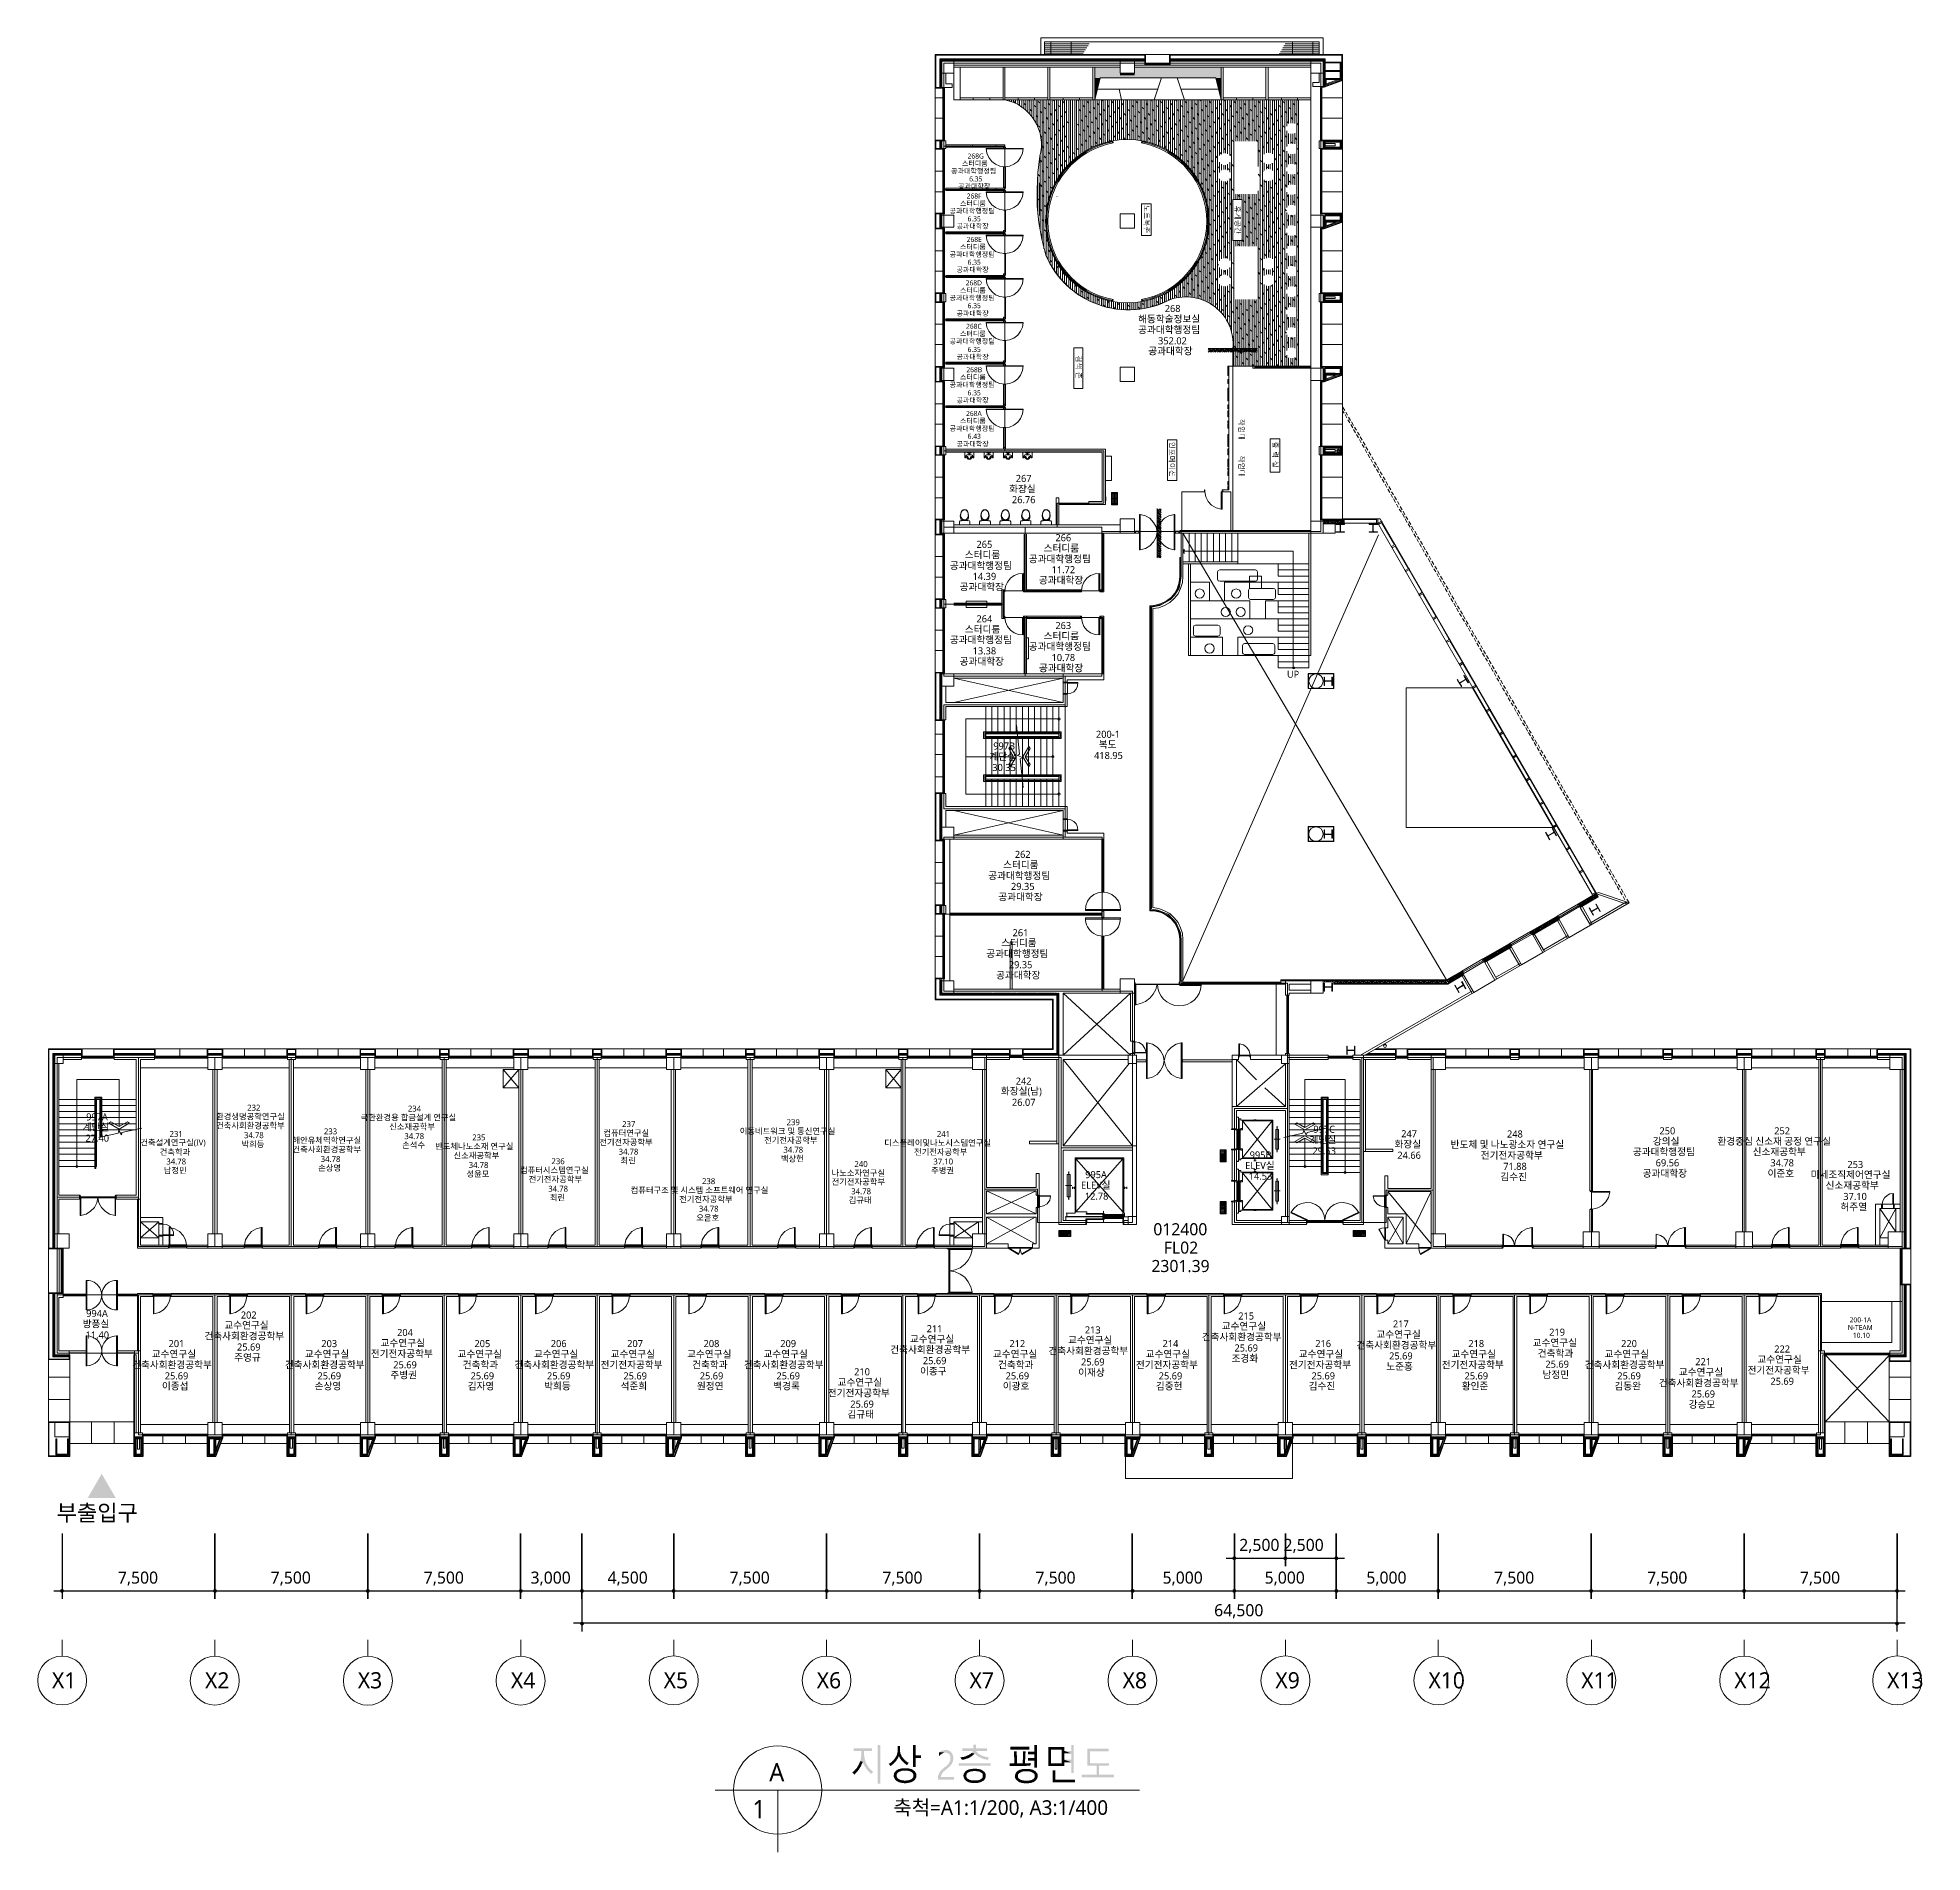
# Model space of a CAD drawing. Header units: millimetres. Extents: x -4020 to 126975, y -1911 to 106713.
# Drawn here: x 17998 to 110430, y -1 to 88976 of the extents above; entities that cross this region are included whole.
import ezdxf

# ---------------------------------------------------------------- set-up
doc = ezdxf.new("R2010")
doc.units = ezdxf.units.MM
for name, color, linetype in [('PDF_문자', 7, 'Continuous'), ('PDF_솔리드 채우기', 7, 'Continuous'), ('PDF_형상', 7, 'Continuous')]:
    doc.layers.add(name, color=color, linetype=linetype)
doc.styles.add('PDF 맑은 고딕', font='malgun.ttf')

msp = doc.modelspace()

# ---------------------------------------------------------------- texts
at = {"layer": 'PDF_문자', "attachment_point": 4, "style": 'PDF 맑은 고딕'}
for s, insert, char_height in [('268G', (63605, 83171), 245.8), ('공과대학행정팀', (62797, 82425), 245.8), ('스터디룸', (63326, 82798), 245.8), ('공과대학장', (63139, 81678), 245.8), ('268F', (63559, 81212), 245.8), ('6.35', (63683, 82051), 245.8), ('공과대학행정팀', (62719, 80466), 245.8), ('스터디룸', (63232, 80839), 245.8), ('공과대학장', (63061, 79720), 245.8), ('6.35', (63605, 80093), 245.8), ('스터디룸', (63232, 78709), 245.8), ('268E', (63559, 79082), 245.8), ('공과대학행정팀', (62719, 78336), 245.8), ('공과대학장', (63061, 77590), 245.8), ('6.35', (63605, 77963), 245.8), ('스터디룸', (63232, 76580), 245.8), ('268D', (63512, 76953), 245.8), ('공과대학행정팀', (62719, 76207), 245.8), ('6.35', (63605, 75834), 245.8), ('268', (73275, 75695), 346.4), ('공과대학장', (63061, 75445), 245.8), ('268C', (63528, 74823), 245.8), ('해동학술정보실', (71969, 75166), 346.4), ('공과대학행정팀', (71969, 74638), 346.4), ('공과대학행정팀', (62719, 74077), 245.8), ('스터디룸', (63232, 74450), 245.8), ('352.02', (72948, 74110), 346.4), ('공과대학장', (63061, 73315), 245.8), ('6.35', (63605, 73688), 245.8), ('공과대학장', (72466, 73596), 346.4), ('공과대학행정팀', (62719, 71947), 245.8), ('스터디룸', (63232, 72320), 245.8), ('268B', (63544, 72693), 245.8), ('공과대학장', (63061, 71186), 245.8), ('6.35', (63605, 71559), 245.8), ('스터디룸', (63232, 70175), 245.8), ('268A', (63528, 70549), 245.8), ('공과대학행정팀', (62719, 69802), 245.8), ('6.43', (63605, 69429), 245.8), ('공과대학장', (63061, 69040), 245.8), ('267', (65968, 67363), 346.4), ('화장실', (65642, 66835), 346.4), ('26.76', (65782, 66321), 346.4), ('스터디룸', (63466, 63601), 346.4), ('265', (64041, 64130), 346.4), ('스터디룸', (67336, 63928), 346.4), ('266', (67912, 64456), 346.4), ('공과대학행정팀', (62735, 63072), 346.4), ('공과대학행정팀', (66606, 63399), 346.4), ('11.72', (67725, 62886), 346.4), ('공과대학장', (63217, 62031), 346.4), ('14.39', (63854, 62560), 346.4), ('공과대학장', (67103, 62358), 346.4), ('스터디룸', (63466, 59948), 346.4), ('264', (64041, 60477), 346.4), ('263', (67912, 60150), 346.4), ('공과대학행정팀', (62735, 59435), 346.4), ('공과대학행정팀', (66606, 59109), 346.4), ('스터디룸', (67336, 59622), 346.4), ('공과대학장', (63217, 58378), 346.4), ('13.38', (63854, 58907), 346.4), ('공과대학장', (67103, 58052), 346.4), ('10.78', (67725, 58580), 346.4), ('200-1', (69901, 54818), 346.4), ('계단실', (64678, 53715), 346.4), ('997B', (64865, 54243), 346.4), ('418.95', (69808, 53777), 346.4), ('복도', (70041, 54306), 346.4), ('30.35', (64818, 53186), 346.4), ('262', (65922, 48927), 346.4), ('공과대학행정팀', (64616, 47870), 346.4), ('스터디룸', (65347, 48399), 346.4), ('29.35', (65735, 47357), 346.4), ('공과대학장', (65113, 46829), 346.4), ('스터디룸', (65253, 44574), 346.4), ('261', (65813, 45088), 346.4), ('공과대학행정팀', (64523, 44046), 346.4), ('29.35', (65627, 43518), 346.4), ('공과대학장', (65004, 42989), 346.4), ('242', (65968, 37813), 346.4), ('화장실(남)', (65238, 37284), 346.4), ('997A', (20376, 36056), 346.4), ('환경생명공학연구실', (26749, 36061), 290.5), ('232', (28273, 36511), 290.5), ('극한환경용 합금설계 연구실', (33837, 36014), 290.49), ('234', (36154, 36465), 290.5), ('26.07', (65782, 36771), 346.4), ('계단실', (20205, 35543), 346.4), ('27.40', (20345, 35015), 346.4), ('231', (24464, 35221), 290.5), ('건축사회환경공학부', (26749, 35610), 290.5), ('34.78', (28117, 35159), 290.5), ('233', (32035, 35346), 290.5), ('신소재공학부', (35237, 35563), 290.5), ('34.78', (35983, 35112), 290.5), ('235', (39309, 35050), 290.5), ('컴퓨터연구실', (45745, 35252), 290.5), ('237', (46662, 35703), 290.5), ('이동네트워크 및 통신연구실', (52429, 35346), 290.49), ('239', (54729, 35796), 290.5), ('241', (62098, 35221), 290.5), ('계단실', (80379, 34921), 346.4), ('997C', (80565, 35450), 346.4), ('247', (84871, 35232), 346.4), ('248', (90062, 35217), 346.4), ('250', (97539, 35372), 346.4), ('252', (103167, 35372), 346.4), ('건축설계연구실(IV)', (23034, 34770), 290.49), ('건축학과', (23982, 34319), 290.5), ('박희등', (27993, 34708), 290.5), ('해안유체역학연구실', (30495, 34895), 290.5), ('건축사회환경공학부', (30495, 34444), 290.5), ('손석수', (35874, 34661), 290.5), ('반도체나노소재 연구실', (37491, 34599), 290.49), ('신소재공학부', (38392, 34148), 290.5), ('전기전자공학부', (45543, 34802), 290.5), ('34.78', (46491, 34351), 290.5), ('전기전자공학부', (53626, 34895), 290.5), ('34.78', (54574, 34444), 290.5), ('디스플레이및나노시스템연구실', (59518, 34770), 290.49), ('전기전자공학부', (60979, 34319), 290.5), ('995B', (77440, 34191), 346.4), ('29.53', (80518, 34393), 346.4), ('화장실', (84544, 34703), 346.4), ('24.66', (84684, 34175), 346.4), ('반도체 및 나노광소자 연구실', (87295, 34688), 346.35), ('전기전자공학부', (88772, 34159), 346.4), ('공과대학행정팀', (96234, 34330), 346.4), ('강의실', (97213, 34844), 346.4), ('환경중심 신소재 공정 연구실', (100384, 34844), 346.35), ('신소재공학부', (102110, 34330), 346.4), ('남정민', (24184, 33418), 290.5), ('34.78', (24309, 33869), 290.5), ('손상영', (31754, 33542), 290.5), ('34.78', (31879, 33993), 290.5), ('성윤모', (39029, 33247), 290.5), ('34.78', (39138, 33698), 290.5), ('컴퓨터시스템연구실', (41656, 33433), 290.5), ('236', (43195, 33884), 290.5), ('최린', (46584, 33900), 290.5), ('백상헌', (54450, 33993), 290.5), ('나노소자연구실', (56937, 33294), 290.5), ('240', (58056, 33744), 290.5), ('주병권', (61818, 33418), 290.5), ('37.10', (61927, 33869), 290.5), ('995A', (69373, 33227), 346.4), ('ELEV실', (77223, 33662), 346.4), ('14.53', (77394, 33149), 346.4), ('김수진', (89736, 33103), 346.4), ('71.88', (89876, 33631), 346.4), ('공과대학장', (96716, 33274), 346.4), ('69.56', (97353, 33802), 346.4), ('이준호', (102840, 33274), 346.4), ('34.78', (102980, 33802), 346.4), ('미세조직제어연구실', (104955, 33211), 346.4), ('253', (106757, 33724), 346.4), ('전기전자공학부', (42076, 32983), 290.5), ('34.78', (43040, 32532), 290.5), ('컴퓨터구조 및 시스템 소프트웨어 연구실', (47081, 32454), 290.49), ('238', (50579, 32905), 290.5), ('전기전자공학부', (56937, 32858), 290.5), ('34.78', (57901, 32407), 290.5), ('ELEV실', (69170, 32698), 346.4), ('12.78', (69357, 32170), 346.4), ('신소재공학부', (105685, 32683), 346.4), ('최린', (43118, 32081), 290.5), ('전기전자공학부', (49460, 32003), 290.5), ('34.78', (50424, 31553), 290.5), ('김규태', (57776, 31957), 290.5), ('허주열', (106416, 31626), 346.4), ('37.10', (106555, 32154), 346.4), ('오윤호', (50299, 31102), 290.5), ('012400', (72715, 30546), 592.2), ('FL02', (73228, 29644), 592.2), ('2301.39', (72621, 28742), 592.2), ('방풍실', (20205, 25890), 346.4), ('994A', (20376, 26418), 346.4), ('교수연구실', (27153, 25828), 346.4), ('202', (27961, 26341), 346.4), ('교수연구실', (76072, 25781), 346.4), ('215', (76881, 26294), 346.4), ('217', (84466, 25905), 346.4), ('200-1A', (106866, 26106), 245.8), ('11.40', (20345, 25361), 346.4), ('201', (24418, 24941), 346.4), ('건축사회환경공학부', (26174, 25299), 346.4), ('203', (31910, 24941), 346.4), ('교수연구실', (34817, 24957), 346.4), ('204', (35625, 25485), 346.4), ('205', (39418, 24941), 346.4), ('206', (43164, 24941), 346.4), ('207', (46911, 24941), 346.4), ('208', (50657, 24941), 346.4), ('209', (54419, 24941), 346.4), ('교수연구실', (60776, 25144), 346.4), ('211', (61600, 25672), 346.4), ('212', (65657, 24941), 346.4), ('교수연구실', (68533, 25097), 346.4), ('213', (69357, 25610), 346.4), ('214', (73166, 24941), 346.4), ('건축사회환경공학부', (75093, 25253), 346.4), ('216', (80658, 24941), 346.4), ('건축사회환경공학부', (82679, 24848), 346.4), ('교수연구실', (83658, 25377), 346.4), ('218', (88166, 24941), 346.4), ('교수연구실', (91322, 24973), 346.4), ('219', (92130, 25501), 346.4), ('220', (95659, 24941), 346.4), ('N-TEAM', (106773, 25733), 245.8), ('10.10', (107022, 25345), 245.8), ('건축사회환경공학부', (22630, 23885), 346.4), ('교수연구실', (23594, 24413), 346.4), ('주영규', (27635, 24242), 346.4), ('25.69', (27775, 24771), 346.4), ('건축사회환경공학부', (30122, 23885), 346.4), ('교수연구실', (31101, 24413), 346.4), ('전기전자공학부', (34335, 24429), 346.4), ('25.69', (35438, 23900), 346.4), ('교수연구실', (38594, 24413), 346.4), ('건축학과', (38843, 23885), 346.4), ('건축사회환경공학부', (41377, 23885), 346.4), ('교수연구실', (42340, 24413), 346.4), ('전기전자공학부', (45605, 23885), 346.4), ('교수연구실', (46103, 24413), 346.4), ('교수연구실', (49849, 24413), 346.4), ('건축학과', (50097, 23885), 346.4), ('건축사회환경공학부', (52631, 23885), 346.4), ('교수연구실', (53595, 24413), 346.4), ('건축사회환경공학부', (59813, 24631), 346.4), ('25.69', (61414, 24102), 346.4), ('교수연구실', (64849, 24413), 346.4), ('건축학과', (65098, 23885), 346.4), ('건축사회환경공학부', (67570, 24568), 346.4), ('25.69', (69170, 24040), 346.4), ('전기전자공학부', (71860, 23885), 346.4), ('교수연구실', (72342, 24413), 346.4), ('조경화', (76554, 24195), 346.4), ('25.69', (76694, 24724), 346.4), ('전기전자공학부', (79368, 23885), 346.4), ('교수연구실', (79850, 24413), 346.4), ('노준홍', (84140, 23807), 346.4), ('25.69', (84280, 24335), 346.4), ('전기전자공학부', (86860, 23885), 346.4), ('교수연구실', (87342, 24413), 346.4), ('건축학과', (91570, 24444), 346.4), ('25.69', (91944, 23931), 346.4), ('건축사회환경공학부', (93871, 23885), 346.4), ('교수연구실', (94850, 24413), 346.4), ('221', (99296, 24056), 346.4), ('교수연구실', (102343, 24149), 346.4), ('222', (103167, 24677), 346.4), ('25.69', (24231, 23356), 346.4), ('25.69', (31724, 23356), 346.4), ('주병권', (35299, 23387), 346.4), ('25.69', (39231, 23356), 346.4), ('25.69', (42978, 23356), 346.4), ('25.69', (46724, 23356), 346.4), ('25.69', (50470, 23356), 346.4), ('25.69', (54232, 23356), 346.4), ('교수연구실', (57232, 23030), 346.4), ('210', (58041, 23558), 346.4), ('이종구', (61274, 23574), 346.4), ('25.69', (65471, 23356), 346.4), ('이재상', (69031, 23512), 346.4), ('25.69', (72979, 23356), 346.4), ('25.69', (80472, 23356), 346.4), ('25.69', (87980, 23356), 346.4), ('남정민', (91804, 23403), 346.4), ('25.69', (95472, 23356), 346.4), ('건축사회환경공학부', (97509, 22998), 346.4), ('교수연구실', (98488, 23527), 346.4), ('전기전자공학부', (101861, 23620), 346.4), ('25.69', (102980, 23092), 346.4), ('이종섭', (24091, 22843), 346.4), ('손상영', (31583, 22843), 346.4), ('김자영', (39092, 22843), 346.4), ('박희등', (42838, 22843), 346.4), ('석준희', (46584, 22843), 346.4), ('원정연', (50331, 22843), 346.4), ('백경록', (54077, 22843), 346.4), ('전기전자공학부', (56750, 22501), 346.4), ('이광호', (65331, 22843), 346.4), ('김중헌', (72839, 22843), 346.4), ('김수진', (80332, 22843), 346.4), ('황인준', (87840, 22843), 346.4), ('김동완', (95332, 22843), 346.4), ('25.69', (99110, 22470), 346.4), ('김규태', (57714, 21460), 346.4), ('25.69', (57854, 21972), 346.4), ('강승모', (98970, 21942), 346.4), ('부출입구', (18930, 16604), 793.3), ('2,500 2,500', (76928, 15017), 592.15), ('7,500', (21930, 13415), 592.2), ('7,500', (29423, 13415), 592.2), ('7,500', (36931, 13415), 592.2), ('3,000', (42169, 13415), 592.2), ('4,500', (45947, 13415), 592.2), ('7,500', (51931, 13415), 592.2), ('7,500', (59424, 13415), 592.2), ('7,500', (66932, 13415), 592.2), ('5,000', (73166, 13415), 592.2), ('5,000', (78171, 13415), 592.2), ('5,000', (83161, 13415), 592.2), ('7,500', (89426, 13415), 592.2), ('7,500', (96934, 13415), 592.2), ('7,500', (104426, 13415), 592.2), ('64,500', (75699, 11814), 592.2), ('X1', (18698, 8428), 793.3), ('X2', (26205, 8428), 793.3), ('X3', (33698, 8428), 793.3), ('X4', (41206, 8428), 793.3), ('X5', (48699, 8428), 793.3), ('X6', (56206, 8428), 793.3), ('X7', (63699, 8428), 793.3), ('X8', (71207, 8428), 793.3), ('X9', (78700, 8428), 793.3), ('X10', (86208, 8428), 793.3), ('X11', (93700, 8428), 793.3), ('X12', (101208, 8428), 793.3), ('X13', (108701, 8428), 793.3), ('A', (53875, 3921), 894), ('1', (53050, 2118), 894), ('축척=A1:1/200, A3:1/400', (59968, 2127), 715.05)]:
    msp.add_mtext(s, dxfattribs=dict(at, insert=insert, char_height=char_height))

# ---------------------------------------------------------------- hatches: boundary and pattern name
at = {"layer": 'PDF_솔리드 채우기', "transparency": 33554559}
for points in [[(72513, 80675), (72513, 80707), (72388, 80707), (72388, 80613), (72295, 80613), (72295, 80753), (72280, 80753), (72280, 80442), (72295, 80442), (72295, 80582), (72388, 80582), (72388, 80489), (72404, 80489), (72404, 80675)], [(76819, 80411), (76819, 80722), (76787, 80722), (76787, 80629), (76787, 80520), (76694, 80520), (76694, 80489), (76787, 80489), (76787, 80411)], [(76787, 80629), (76694, 80629), (76694, 80613), (76787, 80613), (76787, 80520)], [(76927, 80473), (76927, 80567), (76927, 80551), (76927, 80551), (76927, 80536), (76927, 80536), (76927, 80520), (76927, 80520), (76927, 80520), (76927, 80504), (76912, 80504), (76912, 80504), (76912, 80489), (76912, 80489), (76912, 80489), (76896, 80489), (76896, 80489), (76896, 80489), (76881, 80489), (76881, 80489), (76881, 80489), (76881, 80489), (76865, 80504), (76865, 80504), (76865, 80520), (76865, 80520), (76865, 80520), (76865, 80536), (76865, 80536), (76865, 80551), (76865, 80551), (76865, 80567), (76865, 80644), (76850, 80644), (76850, 80644), (76850, 80629), (76850, 80629), (76850, 80629), (76850, 80613), (76850, 80613), (76834, 80598), (76834, 80598), (76834, 80582), (76834, 80582), (76834, 80567), (76834, 80567), (76834, 80551), (76834, 80551), (76834, 80536), (76834, 80536), (76834, 80520), (76850, 80520), (76850, 80504), (76850, 80504), (76850, 80504), (76850, 80489), (76850, 80489), (76850, 80489), (76850, 80473), (76865, 80473), (76865, 80473), (76865, 80458), (76881, 80458), (76881, 80458), (76881, 80458), (76896, 80458), (76896, 80458), (76912, 80458), (76912, 80458), (76912, 80458), (76927, 80473)], [(76958, 80567), (76958, 80567), (76943, 80582), (76943, 80582), (76943, 80598), (76943, 80598), (76943, 80613), (76943, 80613), (76943, 80613), (76943, 80629), (76943, 80629), (76943, 80644), (76943, 80644), (76927, 80644), (76927, 80660), (76927, 80660), (76912, 80660), (76912, 80660), (76912, 80675), (76896, 80675), (76896, 80675), (76896, 80675), (76881, 80675), (76881, 80660), (76865, 80660), (76865, 80660), (76865, 80660), (76865, 80644), (76865, 80567), (76865, 80567), (76865, 80582), (76865, 80582), (76865, 80598), (76865, 80598), (76865, 80613), (76865, 80613), (76865, 80613), (76865, 80629), (76865, 80629), (76881, 80629), (76881, 80629), (76881, 80644), (76896, 80644), (76896, 80644), (76896, 80644), (76896, 80644), (76912, 80644), (76912, 80629), (76912, 80629), (76912, 80629), (76927, 80613), (76927, 80613), (76927, 80613), (76927, 80598), (76927, 80598), (76927, 80582), (76927, 80582), (76927, 80567), (76927, 80567), (76927, 80473), (76943, 80489), (76943, 80489), (76943, 80489), (76943, 80504), (76943, 80504), (76943, 80504), (76943, 80520), (76943, 80520), (76943, 80536), (76943, 80536), (76943, 80551), (76943, 80551)], [(77021, 80551), (77021, 80582), (76990, 80582), (76990, 80691), (76958, 80691), (76958, 80442), (76990, 80442), (76990, 80551)], [(72388, 79743), (72388, 80054), (72373, 80054), (72373, 79914), (72326, 79914), (72326, 80007), (72311, 80007), (72311, 79820), (72217, 79820), (72217, 79805), (72326, 79805), (72326, 79883), (72373, 79883), (72373, 79743)], [(72326, 79634), (72326, 79649), (72233, 79649), (72233, 79447), (72248, 79447), (72248, 79634)], [(72513, 80147), (72513, 80349), (72357, 80349), (72357, 80131), (72373, 80131), (72373, 80333), (72419, 80333), (72419, 80147), (72451, 80147), (72451, 80333), (72497, 80333), (72497, 80147)], [(72435, 79541), (72435, 79572), (72373, 79572), (72373, 79712), (72357, 79712), (72357, 79401), (72373, 79401), (72373, 79541)], [(72544, 79805), (72544, 79820), (72497, 79820), (72497, 79976), (72482, 79820), (72451, 79820), (72451, 79976), (72419, 80007), (72419, 79805)], [(72544, 79976), (72544, 80007), (72419, 80007), (72451, 79976), (72482, 79976), (72482, 79820), (72497, 79976)], [(72482, 79587), (72482, 79587), (72466, 79587), (72466, 79603), (72466, 79603), (72466, 79603), (72466, 79618), (72451, 79618), (72451, 79634), (72451, 79634), (72451, 79634), (72451, 79649), (72451, 79649), (72451, 79665), (72435, 79665), (72435, 79681), (72435, 79681), (72435, 79696), (72419, 79681), (72419, 79665), (72419, 79665), (72419, 79665), (72419, 79649), (72419, 79649), (72419, 79634), (72435, 79634), (72435, 79618), (72435, 79618), (72435, 79618), (72435, 79603), (72451, 79603), (72451, 79587), (72451, 79587), (72451, 79572), (72466, 79572), (72466, 79572), (72466, 79556), (72482, 79556), (72482, 79556), (72482, 79556)], [(72528, 79432), (72528, 79665), (72513, 79665), (72513, 79572), (72513, 79572), (72497, 79572), (72497, 79572), (72497, 79572), (72482, 79572), (72482, 79587), (72482, 79556), (72482, 79556), (72482, 79556), (72466, 79541), (72466, 79541), (72466, 79541), (72466, 79525), (72451, 79525), (72451, 79525), (72451, 79510), (72451, 79510), (72435, 79510), (72435, 79494), (72435, 79494), (72435, 79478), (72435, 79478), (72435, 79478), (72419, 79463), (72419, 79463), (72419, 79447), (72419, 79447), (72419, 79432), (72419, 79432), (72435, 79416), (72435, 79416), (72435, 79432), (72435, 79432), (72435, 79447), (72451, 79447), (72451, 79463), (72451, 79463), (72451, 79463), (72451, 79478), (72451, 79478), (72451, 79494), (72466, 79494), (72466, 79494), (72466, 79510), (72466, 79510), (72482, 79510), (72482, 79525), (72482, 79525), (72497, 79525), (72497, 79541), (72497, 79541), (72513, 79541), (72513, 79541), (72513, 79432)], [(76803, 79945), (76803, 79960), (76803, 79960), (76787, 79960), (76787, 79960), (76787, 79976), (76772, 79976), (76772, 79976), (76756, 79976), (76756, 79976), (76756, 79976), (76741, 79976), (76741, 79976), (76741, 79960), (76725, 79960), (76725, 79960), (76725, 79960), (76710, 79945), (76710, 79945), (76710, 79945), (76710, 79929), (76710, 79929), (76710, 79914), (76710, 79914), (76710, 79914), (76694, 79898), (76694, 79898), (76694, 79883), (76694, 79883), (76694, 79867), (76694, 79867), (76694, 79852), (76694, 79852), (76694, 79836), (76710, 79836), (76710, 79820), (76710, 79820), (76710, 79805), (76710, 79805), (76710, 79805), (76710, 79789), (76710, 79789), (76725, 79789), (76725, 79867), (76725, 79867), (76725, 79883), (76725, 79883), (76725, 79898), (76725, 79898), (76725, 79914), (76725, 79914), (76725, 79914), (76725, 79929), (76741, 79929), (76741, 79929), (76741, 79945), (76756, 79945), (76756, 79945), (76756, 79945), (76772, 79945), (76772, 79945), (76772, 79945), (76787, 79945), (76787, 79929), (76787, 79929), (76787, 79929), (76803, 79914), (76803, 79914), (76803, 79898), (76803, 79898), (76803, 79898), (76803, 79883), (76803, 79883), (76803, 79867)], [(77021, 80147), (77021, 80178), (76896, 80178), (76896, 80240), (76881, 80240), (76881, 80178), (76710, 80178), (76710, 80147)], [(76803, 79587), (76803, 79618), (76710, 79618), (76710, 79401), (76725, 79401), (76725, 79587)], [(76819, 79867), (76819, 79867), (76819, 79883), (76819, 79898), (76819, 79898), (76819, 79898), (76819, 79914), (76819, 79914), (76819, 79929), (76819, 79929), (76819, 79929), (76819, 79945), (76803, 79945), (76803, 79945), (76803, 79867), (76803, 79867), (76803, 79852), (76803, 79852), (76803, 79836), (76803, 79836), (76803, 79820), (76803, 79820), (76803, 79820), (76787, 79805), (76787, 79805), (76787, 79805), (76787, 79789), (76772, 79789), (76772, 79789), (76756, 79789), (76756, 79789), (76756, 79789), (76741, 79789), (76741, 79789), (76741, 79805), (76725, 79805), (76725, 79805), (76725, 79820), (76725, 79820), (76725, 79836), (76725, 79836), (76725, 79836), (76725, 79852), (76725, 79852), (76725, 79867), (76725, 79789), (76725, 79774), (76725, 79774), (76725, 79774), (76741, 79774), (76741, 79758), (76756, 79758), (76756, 79758), (76756, 79758), (76772, 79758), (76772, 79758), (76772, 79758), (76787, 79758), (76787, 79774), (76787, 79774), (76803, 79774), (76803, 79789), (76803, 79789), (76819, 79789), (76819, 79805), (76819, 79805), (76819, 79805), (76819, 79820), (76819, 79820), (76819, 79836), (76819, 79836), (76819, 79836), (76819, 79852), (76819, 79852)], [(76990, 80225), (76990, 80349), (76974, 80349), (76974, 80256), (76974, 80256), (76958, 80256), (76958, 80256), (76943, 80256), (76943, 80256), (76927, 80256), (76927, 80256), (76927, 80256), (76912, 80256), (76912, 80256), (76896, 80271), (76896, 80271), (76896, 80271), (76881, 80271), (76881, 80271), (76865, 80287), (76865, 80287), (76865, 80287), (76850, 80287), (76850, 80302), (76834, 80302), (76834, 80302), (76834, 80318), (76819, 80318), (76819, 80318), (76819, 80333), (76819, 80333), (76803, 80333), (76803, 80349), (76803, 80349), (76803, 80349), (76787, 80365), (76787, 80365), (76772, 80349), (76772, 80333), (76787, 80333), (76787, 80333), (76787, 80318), (76787, 80318), (76803, 80318), (76803, 80302), (76803, 80302), (76819, 80302), (76819, 80287), (76819, 80287), (76834, 80287), (76834, 80271), (76834, 80271), (76850, 80271), (76850, 80271), (76850, 80256), (76865, 80256), (76865, 80256), (76865, 80256), (76881, 80256), (76881, 80240), (76896, 80240), (76896, 80240), (76896, 80240), (76912, 80240), (76912, 80240), (76927, 80240), (76927, 80225), (76927, 80225), (76943, 80225), (76943, 80225), (76958, 80225), (76958, 80225), (76958, 80225), (76974, 80225), (76974, 80225)], [(77005, 79510), (77005, 79649), (76974, 79649), (76974, 79525), (76974, 79541), (76974, 79541), (76958, 79541), (76958, 79541), (76943, 79541), (76943, 79541), (76943, 79541), (76927, 79556), (76927, 79556), (76927, 79556), (76912, 79556), (76912, 79572), (76896, 79572), (76896, 79587), (76896, 79587), (76896, 79587), (76881, 79587), (76881, 79603), (76881, 79603), (76881, 79603), (76865, 79618), (76865, 79618), (76865, 79618), (76865, 79634), (76850, 79634), (76850, 79649), (76850, 79649), (76850, 79649), (76850, 79665), (76850, 79665), (76819, 79649), (76819, 79649), (76834, 79634), (76834, 79634), (76834, 79634), (76834, 79618), (76834, 79618), (76850, 79603), (76850, 79603), (76850, 79603), (76850, 79587), (76865, 79587), (76865, 79587), (76865, 79572), (76881, 79572), (76881, 79572), (76881, 79556), (76896, 79556), (76896, 79556), (76896, 79541), (76896, 79541), (76912, 79541), (76912, 79541), (76912, 79525), (76927, 79525), (76927, 79525), (76943, 79525), (76943, 79510), (76943, 79510), (76958, 79510), (76958, 79510), (76974, 79510), (76974, 79510), (76974, 79510), (76990, 79510), (76990, 79510)], [(76943, 79867), (76943, 79883), (76881, 79883), (76881, 80023), (76850, 80023), (76850, 79712), (76881, 79712), (76881, 79867)], [(77005, 79758), (77005, 79960), (76990, 79960), (76990, 79789), (76990, 79789), (76974, 79789), (76974, 79789), (76958, 79789), (76958, 79789), (76943, 79789), (76943, 79789), (76943, 79789), (76927, 79789), (76927, 79789), (76912, 79789), (76912, 79789), (76912, 79789), (76896, 79758), (76912, 79758), (76912, 79758), (76912, 79758), (76927, 79758), (76927, 79758), (76927, 79758), (76943, 79758), (76943, 79758), (76958, 79758), (76958, 79758), (76974, 79758), (76974, 79758), (76990, 79758), (76990, 79758)], [(77021, 79416), (77021, 79447), (76787, 79447), (76787, 79416), (76896, 79416), (76896, 79370), (76912, 79370), (76912, 79416)], [(69031, 73105), (69031, 73307), (68906, 73307), (68922, 73292), (69000, 73292), (69000, 73136)], [(69031, 73105), (69000, 73136), (68922, 73136), (68922, 73292), (68906, 73307), (68906, 73105)], [(69202, 73214), (69202, 73354), (69186, 73354), (69186, 73245), (69186, 73245), (69171, 73245), (69171, 73245), (69171, 73245), (69155, 73245), (69155, 73245), (69140, 73245), (69140, 73261), (69140, 73261), (69124, 73261), (69124, 73261), (69124, 73276), (69108, 73276), (69108, 73276), (69108, 73292), (69093, 73292), (69093, 73292), (69093, 73307), (69077, 73307), (69077, 73307), (69077, 73323), (69077, 73323), (69077, 73338), (69062, 73338), (69062, 73338), (69062, 73354), (69062, 73354), (69062, 73369), (69046, 73369), (69046, 73369), (69031, 73354), (69031, 73354), (69031, 73354), (69031, 73338), (69046, 73338), (69046, 73323), (69046, 73323), (69046, 73323), (69046, 73307), (69062, 73307), (69062, 73307), (69062, 73292), (69062, 73292), (69077, 73276), (69077, 73276), (69077, 73276), (69093, 73261), (69093, 73261), (69093, 73261), (69093, 73261), (69108, 73245), (69108, 73245), (69108, 73245), (69124, 73245), (69124, 73230), (69124, 73230), (69140, 73230), (69140, 73230), (69155, 73230), (69155, 73214), (69155, 73214), (69171, 73214), (69171, 73214), (69186, 73214), (69186, 73214), (69186, 73214)], [(69217, 73105), (69217, 73136), (69124, 73136), (69124, 73214), (69108, 73214), (69108, 73136), (69046, 73136), (69046, 73105)], [(69124, 72965), (69124, 72981), (69124, 72981), (69108, 72981), (69108, 72981), (69108, 72981), (69093, 72996), (69093, 72996), (69093, 72996), (69093, 73012), (69077, 73012), (69077, 73012), (69077, 73027), (69062, 73027), (69062, 73027), (69046, 73012), (69046, 73012), (69062, 73012), (69062, 72996), (69062, 72996), (69062, 72996), (69077, 72981), (69077, 72981), (69093, 72981), (69093, 72981), (69093, 72965), (69093, 72965), (69108, 72965), (69108, 72950), (69124, 72950), (69124, 72950), (69124, 72950)], [(69015, 72763), (69015, 72965), (69000, 72965), (69000, 72779), (68891, 72779), (68891, 72763)], [(69000, 72483), (69000, 72514), (68906, 72514), (68906, 72312), (68922, 72312), (68922, 72483)], [(69217, 72825), (69217, 72841), (69031, 72841), (69031, 72825), (69108, 72825), (69108, 72779), (69140, 72825)], [(69217, 72763), (69217, 72779), (69140, 72779), (69140, 72825), (69108, 72779), (69031, 72779), (69031, 72763)], [(69108, 72406), (69108, 72421), (69046, 72421), (69046, 72561), (69031, 72561), (69031, 72266), (69046, 72266), (69046, 72406)], [(69217, 72934), (69217, 72965), (69171, 72965), (69171, 72965), (69171, 72965), (69155, 72965), (69155, 72965), (69140, 72965), (69140, 72965), (69124, 72965), (69124, 72950), (69124, 72950), (69124, 72950), (69108, 72934), (69108, 72934), (69108, 72934), (69093, 72934), (69093, 72919), (69093, 72919), (69077, 72919), (69077, 72903), (69077, 72903), (69062, 72903), (69062, 72888), (69062, 72888), (69062, 72888), (69077, 72872), (69077, 72872), (69077, 72872), (69077, 72888), (69093, 72888), (69093, 72888), (69093, 72903), (69108, 72903), (69108, 72903), (69108, 72919), (69124, 72919), (69124, 72919), (69124, 72919), (69140, 72919), (69140, 72934), (69140, 72934), (69155, 72934), (69155, 72934), (69171, 72934), (69171, 72934), (69171, 72934)], [(69155, 72437), (69155, 72452), (69155, 72452), (69140, 72468), (69140, 72468), (69140, 72468), (69140, 72483), (69140, 72483), (69124, 72483), (69124, 72499), (69124, 72499), (69124, 72514), (69124, 72514), (69124, 72514), (69124, 72530), (69124, 72530), (69108, 72546), (69108, 72546), (69093, 72530), (69093, 72530), (69093, 72530), (69093, 72514), (69093, 72514), (69108, 72499), (69108, 72499), (69108, 72499), (69108, 72483), (69108, 72483), (69108, 72468), (69124, 72468), (69124, 72468), (69124, 72452), (69124, 72452), (69140, 72437), (69140, 72437), (69140, 72421), (69140, 72421), (69155, 72421), (69155, 72421), (69155, 72406)], [(69217, 72297), (69217, 72530), (69186, 72530), (69186, 72421), (69186, 72421), (69186, 72421), (69171, 72437), (69171, 72437), (69171, 72437), (69155, 72437), (69155, 72406), (69155, 72406), (69155, 72406), (69155, 72406), (69140, 72406), (69140, 72390), (69140, 72390), (69124, 72390), (69124, 72375), (69124, 72375), (69124, 72359), (69124, 72359), (69108, 72359), (69108, 72343), (69108, 72343), (69108, 72343), (69108, 72328), (69108, 72328), (69093, 72312), (69093, 72312), (69093, 72312), (69093, 72297), (69093, 72297), (69108, 72281), (69108, 72281), (69108, 72281), (69124, 72297), (69124, 72297), (69124, 72312), (69124, 72312), (69124, 72328), (69124, 72328), (69124, 72343), (69124, 72343), (69140, 72343), (69140, 72359), (69140, 72359), (69140, 72359), (69140, 72375), (69155, 72375), (69155, 72375), (69155, 72390), (69171, 72390), (69171, 72390), (69171, 72390), (69186, 72406), (69186, 72406), (69186, 72297)], [(77114, 70198), (77114, 70198), (77098, 70198), (77098, 70214), (77098, 70214), (77083, 70214), (77083, 70214), (77083, 70229), (77067, 70229), (77067, 70229), (77067, 70245), (77067, 70245), (77052, 70245), (77052, 70260), (77052, 70260), (77052, 70276), (77036, 70245), (77036, 70245), (77036, 70245), (77036, 70229), (77036, 70229), (77052, 70229), (77052, 70214), (77052, 70214), (77067, 70214), (77067, 70198), (77067, 70198), (77083, 70198), (77083, 70183), (77098, 70183), (77098, 70183), (77098, 70183), (77114, 70183), (77114, 70167)], [(77192, 70089), (77192, 70260), (77176, 70260), (77176, 70183), (77161, 70183), (77161, 70183), (77161, 70183), (77145, 70183), (77145, 70183), (77129, 70183), (77129, 70198), (77114, 70198), (77114, 70198), (77114, 70167), (77114, 70167), (77098, 70167), (77098, 70167), (77098, 70167), (77083, 70152), (77083, 70152), (77083, 70152), (77067, 70152), (77067, 70136), (77067, 70136), (77052, 70136), (77052, 70121), (77052, 70121), (77052, 70105), (77036, 70105), (77036, 70089), (77052, 70074), (77052, 70089), (77067, 70089), (77067, 70089), (77067, 70105), (77067, 70105), (77083, 70121), (77083, 70121), (77083, 70121), (77083, 70136), (77098, 70136), (77098, 70136), (77098, 70136), (77114, 70152), (77114, 70152), (77129, 70152), (77129, 70152), (77129, 70152), (77145, 70152), (77145, 70167), (77161, 70167), (77161, 70167), (77176, 70167), (77176, 70089)], [(77005, 70012), (77005, 70229), (76974, 70229), (76974, 70043), (76881, 70043), (76881, 70012)], [(77021, 69654), (77021, 69670), (76974, 69670), (76974, 69825), (76958, 69670), (76912, 69670), (76912, 69825), (76881, 69856), (76881, 69654)], [(77021, 69825), (77021, 69856), (76881, 69856), (76912, 69825), (76958, 69825), (76958, 69670), (76974, 69825)], [(77207, 69297), (77207, 69328), (77067, 69328), (77067, 69359), (77052, 69328), (76881, 69328), (76881, 69297)], [(77207, 69359), (77207, 69390), (76896, 69390), (76896, 69359), (77052, 69359), (77052, 69328), (77067, 69359)], [(77176, 69421), (77176, 69545), (76974, 69545), (76974, 69545), (76974, 69530), (76974, 69530), (76974, 69514), (76974, 69514), (76974, 69499), (76974, 69499), (76974, 69483), (76974, 69483), (76974, 69468), (76974, 69468), (76974, 69452), (76974, 69452), (76974, 69452), (76974, 69437), (76974, 69437), (76974, 69421), (76974, 69421), (76974, 69421), (76974, 69406), (76990, 69530), (77161, 69530), (77161, 69421)], [(76990, 69421), (76990, 69421), (76990, 69421), (76990, 69437), (76990, 69437), (76990, 69437), (76990, 69452), (76990, 69452), (76990, 69468), (76990, 69468), (76990, 69483), (76990, 69483), (76990, 69499), (76990, 69530), (76974, 69406)], [(77207, 70012), (77207, 70043), (77021, 70043), (77021, 70012), (77098, 70012), (77098, 69965), (77114, 69965), (77114, 70012)], [(77207, 69654), (77207, 69670), (77129, 69670), (77129, 69732), (77129, 69763), (77129, 69763), (77114, 69763), (77114, 69670), (77036, 69670), (77036, 69654)], [(77207, 69810), (77207, 69825), (77207, 69825), (77207, 69825), (77207, 69841), (77192, 69841), (77192, 69856), (77192, 69856), (77192, 69856), (77192, 69872), (77176, 69872), (77176, 69872), (77176, 69872), (77176, 69887), (77161, 69887), (77161, 69887), (77145, 69887), (77145, 69887), (77145, 69903), (77129, 69903), (77129, 69903), (77129, 69903), (77114, 69903), (77114, 69903), (77098, 69887), (77098, 69887), (77098, 69887), (77083, 69887), (77083, 69887), (77067, 69872), (77067, 69872), (77067, 69872), (77067, 69872), (77052, 69856), (77052, 69856), (77052, 69841), (77052, 69841), (77052, 69841), (77052, 69825), (77052, 69825), (77052, 69810), (77052, 69810), (77052, 69794), (77052, 69794), (77052, 69794), (77052, 69779), (77052, 69779), (77052, 69763), (77067, 69763), (77067, 69763), (77067, 69763), (77067, 69810), (77067, 69825), (77067, 69825), (77067, 69841), (77067, 69841), (77083, 69841), (77083, 69856), (77083, 69856), (77083, 69856), (77098, 69856), (77098, 69872), (77098, 69872), (77114, 69872), (77114, 69872), (77129, 69872), (77129, 69872), (77129, 69872), (77145, 69872), (77145, 69872), (77161, 69856), (77161, 69856), (77161, 69856), (77176, 69856), (77176, 69841), (77176, 69841), (77176, 69841), (77176, 69825), (77176, 69825), (77176, 69810), (77192, 69763), (77192, 69763), (77192, 69763), (77192, 69779), (77192, 69779), (77207, 69779), (77207, 69794), (77207, 69794)], [(77114, 69763), (77114, 69763), (77114, 69763), (77098, 69763), (77098, 69763), (77083, 69763), (77083, 69779), (77083, 69779), (77083, 69779), (77067, 69794), (77067, 69794), (77067, 69794), (77067, 69810), (77067, 69810), (77067, 69763), (77067, 69748), (77083, 69748), (77083, 69748), (77083, 69732), (77098, 69732), (77098, 69732), (77114, 69732), (77114, 69732), (77114, 69670)], [(77192, 69763), (77176, 69810), (77176, 69810), (77176, 69794), (77176, 69794), (77176, 69794), (77176, 69779), (77176, 69779), (77161, 69779), (77161, 69763), (77161, 69763), (77145, 69763), (77145, 69763), (77145, 69763), (77129, 69763), (77129, 69732), (77145, 69732), (77145, 69732), (77161, 69732), (77161, 69732), (77161, 69748), (77176, 69748), (77176, 69748), (77176, 69748)], [(73585, 69064), (73585, 69079), (73476, 69079), (73476, 68877), (73508, 68877), (73508, 69064)], [(73725, 68582), (73725, 68597), (73632, 68613), (73632, 68690), (73632, 68722), (73632, 68768), (73616, 68768), (73616, 68659), (73539, 68659), (73539, 68799), (73523, 68799), (73523, 68504), (73539, 68504), (73539, 68644), (73616, 68644), (73616, 68519), (73632, 68519), (73632, 68582)], [(73772, 68302), (73772, 68442), (73554, 68442), (73585, 68411), (73741, 68411), (73741, 68333)], [(73772, 68302), (73741, 68333), (73585, 68333), (73585, 68411), (73554, 68442), (73554, 68302), (73647, 68302), (73647, 68255), (73679, 68302)], [(73756, 68986), (73756, 69032), (73756, 69032), (73756, 69032), (73756, 69032), (73756, 69017), (73756, 69017), (73756, 69001), (73741, 69001), (73741, 69001), (73741, 69001), (73741, 68986), (73725, 68986), (73725, 68986), (73725, 68986), (73710, 68986), (73710, 68986), (73694, 68986), (73694, 68986), (73694, 68986), (73679, 68986), (73679, 68986), (73679, 68986), (73663, 68986), (73663, 68986), (73647, 69001), (73647, 69001), (73647, 69001), (73647, 69001), (73647, 69017), (73647, 69017), (73632, 69032), (73632, 69032), (73632, 69032), (73632, 69095), (73632, 69095), (73632, 69079), (73632, 69079), (73616, 69079), (73616, 69064), (73616, 69064), (73616, 69048), (73616, 69048), (73616, 69032), (73616, 69032), (73616, 69032), (73616, 69017), (73616, 69017), (73616, 69001), (73616, 69001), (73632, 69001), (73632, 68986), (73632, 68986), (73632, 68986), (73647, 68970), (73647, 68970), (73647, 68970), (73663, 68970), (73663, 68955), (73679, 68955), (73679, 68955), (73679, 68955), (73694, 68955), (73694, 68955), (73710, 68955), (73710, 68955), (73725, 68955), (73725, 68955), (73725, 68955), (73741, 68970), (73741, 68970), (73756, 68970), (73756, 68970)], [(73787, 69032), (73787, 69048), (73787, 69048), (73787, 69064), (73772, 69064), (73772, 69079), (73772, 69079), (73772, 69079), (73772, 69095), (73756, 69095), (73756, 69095), (73756, 69110), (73756, 69110), (73741, 69110), (73741, 69110), (73741, 69126), (73725, 69126), (73725, 69126), (73710, 69126), (73710, 69126), (73694, 69126), (73694, 69126), (73679, 69126), (73679, 69126), (73679, 69126), (73663, 69126), (73663, 69110), (73647, 69110), (73647, 69110), (73647, 69110), (73632, 69095), (73632, 69095), (73632, 69032), (73632, 69048), (73632, 69048), (73647, 69048), (73647, 69064), (73647, 69064), (73647, 69079), (73647, 69079), (73647, 69079), (73663, 69079), (73663, 69095), (73663, 69095), (73679, 69095), (73679, 69095), (73679, 69095), (73694, 69095), (73694, 69095), (73694, 69095), (73710, 69095), (73710, 69095), (73725, 69095), (73725, 69095), (73725, 69095), (73741, 69095), (73741, 69079), (73741, 69079), (73741, 69079), (73756, 69079), (73756, 69064), (73756, 69064), (73756, 69048), (73756, 69048), (73756, 69032), (73756, 68986), (73772, 68986), (73772, 69001), (73772, 69001), (73772, 69001), (73772, 69017), (73787, 69017), (73787, 69032)], [(77005, 68209), (77005, 68426), (76974, 68426), (76974, 68240), (76881, 68240), (76881, 68209)], [(77114, 68395), (77114, 68395), (77098, 68411), (77098, 68411), (77098, 68411), (77083, 68411), (77083, 68426), (77083, 68426), (77067, 68426), (77067, 68442), (77067, 68442), (77067, 68442), (77052, 68457), (77052, 68457), (77052, 68457), (77052, 68473), (77036, 68457), (77036, 68442), (77036, 68442), (77036, 68442), (77036, 68426), (77052, 68426), (77052, 68426), (77052, 68411), (77067, 68411), (77067, 68411), (77067, 68395), (77083, 68395), (77083, 68395), (77098, 68380), (77098, 68380), (77098, 68380), (77114, 68380), (77114, 68380)], [(77192, 68286), (77192, 68457), (77176, 68457), (77176, 68380), (77161, 68380), (77161, 68380), (77161, 68380), (77145, 68380), (77145, 68395), (77129, 68395), (77129, 68395), (77114, 68395), (77114, 68395), (77114, 68380), (77114, 68364), (77098, 68364), (77098, 68364), (77098, 68364), (77083, 68364), (77083, 68348), (77083, 68348), (77067, 68348), (77067, 68333), (77067, 68333), (77052, 68333), (77052, 68317), (77052, 68317), (77052, 68317), (77036, 68302), (77036, 68302), (77052, 68286), (77052, 68286), (77067, 68286), (77067, 68302), (77067, 68302), (77067, 68302), (77083, 68317), (77083, 68317), (77083, 68317), (77083, 68333), (77098, 68333), (77098, 68333), (77098, 68348), (77114, 68348), (77114, 68348), (77129, 68348), (77129, 68348), (77129, 68364), (77145, 68364), (77145, 68364), (77161, 68364), (77161, 68364), (77176, 68364), (77176, 68286)], [(78653, 68411), (78653, 68628), (78622, 68628), (78622, 68442), (78528, 68442), (78528, 68411)], [(78715, 68861), (78715, 69157), (78699, 69157), (78699, 69017), (78668, 69017), (78668, 69110), (78637, 69110), (78637, 68939), (78606, 68939), (78606, 69110), (78544, 69110), (78544, 68893), (78560, 68893), (78560, 69079), (78591, 69079), (78591, 68908), (78668, 68908), (78668, 69001), (78699, 69001), (78699, 68861)], [(78855, 68411), (78855, 68442), (78808, 68442), (78808, 68504), (78777, 68504), (78777, 68442), (78746, 68442), (78746, 68504), (78715, 68504), (78715, 68442), (78668, 68442), (78668, 68411)], [(78839, 68519), (78839, 68659), (78824, 68659), (78824, 68551), (78777, 68551), (78777, 68659), (78684, 68659), (78684, 68644), (78684, 68644), (78684, 68628), (78684, 68628), (78684, 68613), (78684, 68613), (78684, 68597), (78684, 68597), (78684, 68582), (78684, 68582), (78684, 68566), (78684, 68566), (78684, 68566), (78684, 68566), (78684, 68551), (78684, 68551), (78684, 68551), (78684, 68535), (78684, 68535), (78684, 68519), (78684, 68519), (78684, 68504), (78684, 68504), (78699, 68628), (78746, 68628), (78746, 68519)], [(78699, 68504), (78699, 68504), (78699, 68519), (78699, 68519), (78699, 68519), (78699, 68535), (78699, 68535), (78699, 68551), (78699, 68551), (78699, 68566), (78699, 68566), (78699, 68582), (78699, 68582), (78699, 68597), (78699, 68628), (78684, 68504)], [(78762, 69141), (78746, 69126), (78746, 69126), (78746, 69110), (78746, 69110), (78746, 69110), (78746, 69095), (78746, 69095), (78746, 69079), (78746, 69079), (78762, 69064), (78762, 69064), (78762, 69064), (78762, 69048)], [(78793, 68970), (78793, 69001), (78793, 69001), (78777, 69001), (78777, 69001), (78777, 68986), (78777, 68986), (78762, 68986), (78762, 68970), (78762, 68970), (78762, 68955), (78762, 68955), (78762, 68939), (78746, 68939), (78746, 68939), (78746, 68924), (78746, 68924), (78746, 68908), (78746, 68908), (78746, 68893), (78746, 68893), (78746, 68893), (78762, 68877), (78762, 68877), (78762, 68877), (78762, 68893), (78762, 68893), (78762, 68908), (78762, 68908), (78762, 68924), (78777, 68924), (78777, 68939), (78777, 68939), (78777, 68939), (78777, 68955), (78777, 68955), (78793, 68970)], [(78855, 69001), (78855, 69017), (78839, 69017), (78839, 69126), (78808, 69126), (78808, 69017), (78808, 69032), (78808, 69032), (78793, 69032), (78793, 69032), (78793, 69048), (78793, 69048), (78777, 69064), (78777, 69064), (78777, 69079), (78777, 69079), (78777, 69079), (78777, 69095), (78762, 69095), (78762, 69110), (78762, 69110), (78762, 69110), (78762, 69126), (78762, 69126), (78762, 69141), (78762, 69048), (78762, 69048), (78762, 69032), (78777, 69032), (78777, 69032), (78777, 69017), (78777, 69017), (78793, 69017), (78793, 69001), (78793, 68970), (78793, 68986), (78808, 68986), (78808, 68986), (78808, 68986), (78808, 68893), (78839, 68893), (78839, 69001)], [(73787, 68240), (73787, 68255), (73679, 68255), (73679, 68302), (73647, 68255), (73476, 68255), (73476, 68240)], [(73585, 67665), (73585, 67696), (73476, 67696), (73476, 67478), (73508, 67478), (73508, 67665)], [(73772, 68007), (73772, 68007), (73772, 68022), (73772, 68022), (73772, 68022), (73772, 68038), (73772, 68038), (73756, 68053), (73756, 68053), (73756, 68053), (73756, 68053), (73741, 68069), (73741, 68069), (73741, 68069), (73725, 68069), (73725, 68084), (73725, 68084), (73710, 68084), (73710, 68084), (73694, 68084), (73694, 68084), (73679, 68084), (73679, 68084), (73663, 68084), (73663, 68084), (73663, 68084), (73647, 68084), (73647, 68084), (73632, 68084), (73632, 68084), (73616, 68084), (73616, 68084), (73601, 68084), (73601, 68084), (73601, 68069), (73585, 68069), (73585, 68069), (73585, 68069), (73585, 68069), (73570, 68053), (73570, 68053), (73570, 68053), (73554, 68038), (73554, 68038), (73554, 68038), (73554, 68022), (73554, 68022), (73554, 68007), (73554, 68007), (73554, 68007), (73554, 67991), (73554, 67991), (73554, 67975), (73554, 67975), (73554, 67975), (73554, 67960), (73570, 67960), (73570, 67960), (73570, 68007), (73570, 68007), (73570, 68022), (73570, 68022), (73585, 68022), (73585, 68038), (73585, 68038), (73585, 68038), (73601, 68053), (73601, 68053), (73601, 68053), (73616, 68053), (73616, 68053), (73632, 68053), (73632, 68053), (73632, 68069), (73647, 68069), (73647, 68069), (73663, 68069), (73663, 68069), (73679, 68069), (73679, 68069), (73694, 68069), (73694, 68053), (73710, 68053), (73710, 68053), (73710, 68053), (73725, 68053), (73725, 68053), (73725, 68038), (73741, 68038), (73741, 68038), (73741, 68022), (73741, 68022), (73756, 68022), (73756, 68007), (73756, 68007), (73756, 67944), (73756, 67960), (73756, 67960), (73756, 67960), (73772, 67975), (73772, 67975), (73772, 67991), (73772, 67991), (73772, 67991)], [(73787, 67494), (73787, 67509), (73741, 67509), (73741, 67587), (73725, 67587), (73725, 67509), (73679, 67509), (73679, 67587), (73663, 67587), (73663, 67509), (73554, 67509), (73554, 67494)], [(73756, 67944), (73756, 68007), (73756, 68007), (73756, 67991), (73741, 67991), (73741, 67975), (73741, 67975), (73741, 67975), (73725, 67960), (73725, 67960), (73725, 67960), (73710, 67960), (73710, 67960), (73710, 67944), (73694, 67944), (73694, 67944), (73679, 67944), (73679, 67944), (73663, 67944), (73663, 67944), (73647, 67944), (73647, 67944), (73647, 67944), (73632, 67944), (73632, 67944), (73616, 67944), (73616, 67960), (73601, 67960), (73601, 67960), (73601, 67960), (73601, 67960), (73585, 67975), (73585, 67975), (73585, 67975), (73570, 67991), (73570, 67991), (73570, 67991), (73570, 68007), (73570, 67960), (73570, 67944), (73585, 67944), (73585, 67944), (73585, 67944), (73585, 67929), (73601, 67929), (73601, 67929), (73616, 67929), (73616, 67929), (73616, 67929), (73632, 67929), (73632, 67929), (73647, 67929), (73647, 67913), (73663, 67913), (73663, 67913), (73679, 67929), (73679, 67929), (73694, 67929), (73694, 67929), (73710, 67929), (73710, 67929), (73710, 67929), (73725, 67929), (73725, 67929), (73741, 67944), (73741, 67944), (73741, 67944), (73741, 67944)], [(73787, 67649), (73787, 67665), (73741, 67665), (73741, 67665), (73725, 67665), (73725, 67680), (73710, 67680), (73710, 67680), (73710, 67680), (73694, 67680), (73694, 67680), (73679, 67680), (73679, 67696), (73679, 67696), (73663, 67696), (73663, 67696), (73663, 67711), (73647, 67711), (73647, 67711), (73647, 67727), (73632, 67727), (73632, 67727), (73632, 67742), (73632, 67742), (73616, 67742), (73616, 67758), (73601, 67742), (73601, 67727), (73601, 67727), (73616, 67727), (73616, 67711), (73616, 67711), (73632, 67711), (73632, 67696), (73632, 67696), (73647, 67696), (73647, 67680), (73647, 67680), (73663, 67680), (73663, 67680), (73663, 67665), (73679, 67665), (73679, 67665), (73679, 67665), (73694, 67665), (73694, 67633), (73694, 67633), (73710, 67633), (73710, 67633), (73710, 67649), (73725, 67649), (73725, 67649), (73741, 67649), (73741, 67649)], [(73694, 67633), (73694, 67665), (73694, 67649), (73679, 67649), (73679, 67649), (73679, 67649), (73663, 67649), (73663, 67633), (73647, 67633), (73647, 67633), (73647, 67618), (73647, 67618), (73632, 67618), (73632, 67602), (73632, 67602), (73616, 67602), (73616, 67587), (73616, 67587), (73616, 67587), (73632, 67571), (73632, 67571), (73632, 67571), (73632, 67587), (73647, 67587), (73647, 67587), (73647, 67602), (73647, 67602), (73663, 67602), (73663, 67618), (73663, 67618), (73679, 67618), (73679, 67618), (73679, 67633)], [(77021, 67851), (77021, 67867), (76974, 67867), (76974, 68022), (76958, 67867), (76912, 67867), (76912, 68022), (76881, 68053), (76881, 67851)], [(77021, 68022), (77021, 68053), (76881, 68053), (76912, 68022), (76958, 68022), (76958, 67867), (76974, 68022)], [(77207, 67494), (77207, 67525), (77067, 67525), (77067, 67556), (77052, 67525), (76881, 67525), (76881, 67494)], [(77207, 67556), (77207, 67587), (76896, 67587), (76896, 67556), (77052, 67556), (77052, 67525), (77067, 67556)], [(77176, 67633), (77176, 67758), (76974, 67758), (76974, 67742), (76974, 67727), (76974, 67727), (76974, 67711), (76974, 67711), (76974, 67696), (76974, 67696), (76974, 67680), (76974, 67680), (76974, 67665), (76974, 67665), (76974, 67665), (76974, 67649), (76974, 67649), (76974, 67633), (76974, 67633), (76974, 67633), (76974, 67618), (76974, 67618), (76974, 67618), (76990, 67727), (77161, 67727), (77161, 67633)], [(76990, 67618), (76990, 67618), (76990, 67618), (76990, 67633), (76990, 67633), (76990, 67649), (76990, 67649), (76990, 67649), (76990, 67665), (76990, 67665), (76990, 67680), (76990, 67680), (76990, 67696), (76990, 67727), (76974, 67618)], [(77207, 68209), (77207, 68240), (77021, 68240), (77021, 68209), (77098, 68209), (77098, 68162), (77114, 68162), (77114, 68209)], [(77207, 67851), (77207, 67882), (77129, 67882), (77129, 67929), (77129, 67960), (77129, 67960), (77114, 67960), (77114, 67882), (77036, 67882), (77036, 67851)], [(77207, 68007), (77207, 68022), (77207, 68022), (77207, 68038), (77207, 68038), (77192, 68053), (77192, 68053), (77192, 68053), (77192, 68069), (77192, 68069), (77176, 68069), (77176, 68069), (77176, 68084), (77176, 68084), (77161, 68084), (77161, 68084), (77145, 68084), (77145, 68100), (77145, 68100), (77129, 68100), (77129, 68100), (77129, 68100), (77114, 68100), (77114, 68100), (77098, 68100), (77098, 68084), (77098, 68084), (77083, 68084), (77083, 68084), (77067, 68084), (77067, 68069), (77067, 68069), (77067, 68069), (77052, 68053), (77052, 68053), (77052, 68053), (77052, 68038), (77052, 68038), (77052, 68022), (77052, 68022), (77052, 68007), (77052, 68007), (77052, 68007), (77052, 67991), (77052, 67991), (77052, 67975), (77052, 67975), (77052, 67975), (77067, 67960), (77067, 67960), (77067, 67960), (77067, 68007), (77067, 68022), (77067, 68022), (77067, 68038), (77067, 68038), (77083, 68038), (77083, 68053), (77083, 68053), (77083, 68053), (77098, 68069), (77098, 68069), (77098, 68069), (77114, 68069), (77114, 68069), (77129, 68069), (77129, 68069), (77129, 68069), (77145, 68069), (77145, 68069), (77161, 68069), (77161, 68053), (77161, 68053), (77176, 68053), (77176, 68053), (77176, 68038), (77176, 68038), (77176, 68022), (77176, 68022), (77176, 68007), (77192, 67960), (77192, 67960), (77192, 67960), (77192, 67975), (77192, 67975), (77207, 67991), (77207, 67991), (77207, 68007)], [(77114, 67960), (77114, 67960), (77114, 67960), (77098, 67960), (77098, 67960), (77083, 67960), (77083, 67975), (77083, 67975), (77083, 67975), (77067, 67991), (77067, 67991), (77067, 68007), (77067, 68007), (77067, 68007), (77067, 67960), (77067, 67944), (77083, 67944), (77083, 67944), (77083, 67944), (77098, 67929), (77098, 67929), (77114, 67929), (77114, 67929), (77114, 67882)], [(77192, 67960), (77176, 68007), (77176, 68007), (77176, 68007), (77176, 67991), (77176, 67991), (77176, 67975), (77176, 67975), (77161, 67975), (77161, 67975), (77161, 67960), (77145, 67960), (77145, 67960), (77145, 67960), (77129, 67960), (77129, 67929), (77145, 67929), (77145, 67929), (77161, 67929), (77161, 67944), (77161, 67944), (77176, 67944), (77176, 67944), (77176, 67960)], [(78668, 67944), (78668, 68146), (78653, 68146), (78653, 67975), (78622, 67975), (78622, 68146), (78544, 68146), (78544, 67944), (78560, 67944), (78560, 68131), (78591, 68131), (78591, 67944)], [(78855, 68115), (78855, 68131), (78824, 68131), (78824, 68131), (78808, 68131), (78808, 68131), (78793, 68131), (78793, 68146), (78777, 68146), (78777, 68146), (78777, 68146), (78762, 68146), (78762, 68162), (78762, 68162), (78746, 68162), (78746, 68162), (78746, 68177), (78746, 68177), (78731, 68177), (78731, 68193), (78731, 68193), (78731, 68193), (78715, 68209), (78715, 68209), (78715, 68224), (78699, 68193), (78699, 68193), (78699, 68193), (78699, 68177), (78715, 68177), (78715, 68177), (78715, 68162), (78731, 68162), (78731, 68146), (78731, 68146), (78731, 68146), (78746, 68146), (78746, 68131), (78746, 68131), (78762, 68131), (78762, 68131), (78762, 68115), (78777, 68115), (78777, 68100), (78777, 68100), (78793, 68100), (78793, 68100), (78808, 68100), (78808, 68115), (78808, 68115), (78824, 68115)], [(78777, 68100), (78777, 68115), (78777, 68115), (78762, 68115), (78762, 68115), (78762, 68115), (78746, 68100), (78746, 68100), (78746, 68100), (78731, 68084), (78731, 68084), (78731, 68084), (78715, 68069), (78715, 68069), (78715, 68053), (78715, 68053), (78699, 68053), (78699, 68038), (78731, 68022), (78731, 68022), (78731, 68038), (78731, 68038), (78731, 68053), (78731, 68053), (78746, 68053), (78746, 68069), (78746, 68069), (78746, 68069), (78762, 68084), (78762, 68084), (78762, 68084), (78777, 68084)], [(79352, 57934), (79306, 57934), (79306, 57731), (79306, 57716), (79306, 57700), (79321, 57700), (79321, 57685), (79321, 57685), (79321, 57669), (79321, 57654), (79321, 57654), (79321, 57654), (79337, 57638), (79337, 57638), (79337, 57623), (79337, 57623), (79430, 57623), (79430, 57623), (79430, 57623), (79415, 57623), (79399, 57623), (79399, 57623), (79399, 57638), (79383, 57638), (79383, 57638), (79368, 57638), (79368, 57654), (79368, 57654), (79368, 57669), (79352, 57669), (79352, 57685), (79352, 57685), (79352, 57700), (79352, 57700), (79352, 57716), (79352, 57731)], [(79554, 57934), (79523, 57934), (79523, 57716), (79523, 57716), (79523, 57700), (79523, 57700), (79523, 57685), (79508, 57669), (79508, 57669), (79508, 57654), (79508, 57654), (79508, 57654), (79492, 57638), (79492, 57638), (79477, 57638), (79477, 57638), (79477, 57623), (79461, 57623), (79461, 57623), (79446, 57623), (79430, 57623), (79337, 57623), (79352, 57623), (79352, 57607), (79368, 57607), (79368, 57607), (79368, 57607), (79383, 57592), (79383, 57592), (79399, 57592), (79399, 57592), (79415, 57592), (79430, 57592), (79430, 57592), (79446, 57592), (79446, 57592), (79461, 57592), (79461, 57592), (79477, 57592), (79477, 57592), (79492, 57592), (79492, 57607), (79508, 57607), (79508, 57607), (79523, 57607), (79523, 57623), (79523, 57623), (79523, 57623), (79539, 57638), (79539, 57638), (79539, 57654), (79539, 57654), (79554, 57669), (79554, 57669), (79554, 57685), (79554, 57685), (79554, 57700), (79554, 57716), (79554, 57716), (79554, 57731)], [(79725, 57934), (79648, 57934), (79648, 57592), (79679, 57592), (79679, 57716), (79725, 57716), (79741, 57716), (79741, 57716), (79757, 57731), (79757, 57731), (79772, 57731), (79772, 57731), (79788, 57731), (79788, 57747), (79803, 57747), (79803, 57747), (79819, 57763), (79679, 57763), (79679, 57902), (79725, 57902), (79819, 57902), (79819, 57902), (79803, 57902), (79803, 57918), (79803, 57918), (79788, 57918), (79788, 57918), (79772, 57918), (79757, 57934), (79757, 57934), (79741, 57934)], [(79819, 57902), (79725, 57902), (79725, 57902), (79741, 57887), (79741, 57887), (79757, 57887), (79772, 57887), (79772, 57887), (79772, 57887), (79788, 57871), (79788, 57871), (79788, 57871), (79803, 57856), (79803, 57856), (79803, 57840), (79803, 57840), (79803, 57825), (79803, 57825), (79803, 57809), (79803, 57809), (79803, 57794), (79788, 57794), (79788, 57778), (79788, 57778), (79788, 57778), (79772, 57763), (79772, 57763), (79757, 57763), (79757, 57763), (79741, 57763), (79725, 57763), (79725, 57763), (79679, 57763), (79819, 57763), (79819, 57763), (79819, 57763), (79834, 57778), (79834, 57778), (79834, 57794), (79834, 57809), (79850, 57809), (79850, 57825), (79850, 57825), (79850, 57840), (79850, 57856), (79834, 57856), (79834, 57871), (79834, 57871), (79834, 57887), (79819, 57887)], [(58911, 5097), (58025, 5097), (58025, 4973), (58398, 4973), (58398, 4817), (58398, 4802), (58398, 4771), (58398, 4724), (58383, 4693), (58383, 4646), (58383, 4615), (58367, 4569), (58367, 4538), (58352, 4507), (58336, 4460), (58460, 4444), (58476, 4429), (58476, 4398), (58491, 4351), (58507, 4320), (58522, 4289), (58538, 4258), (58569, 4211), (58585, 4180), (58616, 4149), (58631, 4118), (58647, 4087), (58678, 4056), (58693, 4025), (58725, 3994), (58740, 3978), (58771, 3947), (58802, 3916), (58818, 3885), (58849, 3869), (58880, 3838), (58973, 3947), (58958, 3947), (58942, 3978), (58911, 3994), (58880, 4025), (58849, 4040), (58833, 4071), (58802, 4102), (58787, 4118), (58756, 4149), (58740, 4180), (58709, 4211), (58693, 4258), (58678, 4289), (58647, 4320), (58647, 4336), (58631, 4367), (58616, 4398), (58600, 4444), (58585, 4475), (58569, 4522), (58569, 4553), (58554, 4584), (58554, 4631), (58538, 4662), (58538, 4709), (58538, 4740), (58522, 4786), (58522, 4817), (58522, 4973), (58911, 4973)], [(60295, 5206), (60170, 5206), (60170, 5004), (60170, 4973), (60170, 4942), (60170, 4911), (60155, 4864), (60139, 4833), (60139, 4786), (60124, 4755), (60108, 4724), (60093, 4693), (60061, 4646), (60046, 4615), (60030, 4600), (60015, 4569), (59984, 4538), (59968, 4507), (59937, 4491), (59906, 4460), (59890, 4429), (59859, 4413), (59828, 4382), (59797, 4367), (59766, 4351), (59735, 4336), (59828, 4227), (59859, 4242), (59875, 4258), (59906, 4289), (59937, 4304), (59968, 4336), (59999, 4367), (60015, 4382), (60046, 4413), (60077, 4444), (60077, 4444), (60108, 4475), (60124, 4522), (60155, 4553), (60170, 4584), (60186, 4615), (60201, 4646), (60217, 4678), (60232, 4709), (60372, 4709), (60357, 4755), (60341, 4786), (60326, 4817), (60310, 4848), (60310, 4895), (60295, 4926), (60295, 4973), (60295, 5004)], [(60372, 4709), (60232, 4709), (60248, 4693), (60263, 4662), (60279, 4631), (60295, 4600), (60326, 4569), (60341, 4538), (60372, 4507), (60403, 4475), (60403, 4460), (60434, 4444), (60466, 4413), (60497, 4382), (60528, 4351), (60559, 4336), (60574, 4320), (60605, 4289), (60637, 4273), (60714, 4382), (60699, 4398), (60668, 4413), (60637, 4429), (60605, 4460), (60574, 4475), (60543, 4507), (60528, 4522), (60497, 4553), (60466, 4584), (60450, 4615), (60419, 4646), (60419, 4646), (60388, 4678)], [(61056, 5268), (60932, 5268), (60932, 4180), (61056, 4180), (61056, 4615), (61321, 4615), (61321, 4755), (61056, 4755)], [(62533, 5019), (62517, 5019), (62486, 5019), (62455, 5004), (62409, 5004), (62378, 4988), (62346, 4988), (62315, 4973), (62284, 4942), (62253, 4926), (62238, 4911), (62517, 4880), (62549, 4880), (62580, 4880), (62611, 4864), (62642, 4848), (62673, 4833), (62704, 4817), (62720, 4786), (62735, 4755), (62751, 4724), (62751, 4693), (62766, 4646), (62766, 4615), (62766, 4569), (62766, 4538), (62751, 4491), (62735, 4460), (62720, 4429), (62704, 4398), (62688, 4367), (62673, 4351), (62657, 4320), (62626, 4289), (62611, 4273), (62580, 4242), (62549, 4211), (62502, 4180), (62471, 4165), (62440, 4133), (62409, 4102), (62378, 4087), (62346, 4056), (62331, 4025), (62300, 4009), (62284, 3994), (62284, 3994), (62253, 3962), (62238, 3931), (62222, 3885), (62207, 3854), (62191, 3823), (62191, 3823), (62175, 3791), (62160, 3745), (62160, 3714), (62160, 3667), (62160, 3620), (62160, 3558), (62937, 3558), (62937, 3698), (62300, 3698), (62300, 3714), (62315, 3745), (62315, 3791), (62331, 3823), (62346, 3838), (62362, 3869), (62378, 3900), (62409, 3931), (62409, 3931), (62440, 3962), (62455, 3978), (62486, 3994), (62502, 4025), (62549, 4056), (62580, 4071), (62611, 4102), (62642, 4133), (62673, 4165), (62704, 4180), (62735, 4211), (62766, 4242), (62782, 4273), (62797, 4304), (62828, 4320), (62844, 4351), (62844, 4367), (62859, 4398), (62875, 4429), (62891, 4460), (62891, 4507), (62891, 4538), (62906, 4584), (62906, 4615), (62906, 4631), (62906, 4678), (62891, 4709), (62891, 4755), (62875, 4786), (62859, 4817), (62844, 4848), (62828, 4880), (62797, 4911), (62797, 4926), (62766, 4942), (62735, 4957), (62704, 4973), (62673, 4988), (62642, 5004), (62611, 5004), (62580, 5019)], [(62238, 4911), (62207, 4880), (62207, 4709), (62207, 4724), (62238, 4755), (62269, 4771), (62300, 4802), (62331, 4817), (62346, 4833), (62378, 4848), (62409, 4864), (62455, 4880), (62486, 4880), (62517, 4880)], [(63792, 4864), (63761, 4833), (63746, 4817), (63699, 4802), (63668, 4771), (63621, 4755), (63621, 4755), (63590, 4740), (63559, 4724), (63528, 4709), (63481, 4693), (63450, 4693), (63419, 4678), (63388, 4678), (63341, 4678), (63310, 4662), (63279, 4662), (63248, 4662), (63326, 4538), (63326, 4538), (63357, 4538), (63388, 4538), (63435, 4553), (63466, 4553), (63497, 4569), (63528, 4584), (63559, 4584), (63606, 4600), (63637, 4615), (63668, 4631), (63699, 4646), (63730, 4662), (63777, 4693), (63808, 4709), (63839, 4740), (63870, 4755), (63901, 4786), (63916, 4802), (63932, 4833), (63948, 4848)], [(64025, 5284), (63885, 5284), (63885, 5097), (63341, 5097), (63341, 4973), (63870, 4973), (63870, 4973), (63854, 4942), (63839, 4911), (63823, 4895), (63792, 4864), (63948, 4848), (63963, 4833), (63979, 4817), (64010, 4786), (64025, 4771), (64056, 4740), (64087, 4724), (64119, 4693), (64165, 4678), (64212, 4646), (64212, 4646), (64243, 4631), (64290, 4615), (64321, 4600), (64352, 4584), (64383, 4569), (64414, 4569), (64461, 4553), (64492, 4553), (64523, 4538), (64554, 4538), (64585, 4522), (64663, 4662), (64616, 4662), (64585, 4662), (64554, 4678), (64523, 4678), (64492, 4678), (64445, 4693), (64414, 4709), (64383, 4709), (64352, 4724), (64305, 4740), (64274, 4755), (64274, 4755), (64227, 4786), (64196, 4802), (64165, 4817), (64134, 4848), (64103, 4864), (64087, 4895), (64056, 4926), (64041, 4942), (64025, 4973), (64554, 4973), (64554, 5097), (64025, 5097)], [(67010, 5268), (66886, 5268), (66886, 4926), (66575, 4926), (66575, 4802), (66886, 4802), (66886, 4615), (66575, 4615), (66575, 4491), (66886, 4491), (66886, 4149), (67010, 4149)], [(68347, 5159), (67569, 5159), (67569, 4227), (67694, 4367), (67694, 5035), (68222, 5035)], [(68347, 5159), (68222, 5035), (68222, 4367), (67694, 4367), (67569, 4227), (68347, 4227), (68347, 4413), (68689, 4413), (68347, 4538), (68347, 4848), (68689, 4848), (68347, 4973)], [(68813, 5268), (68689, 5268), (68689, 4973), (68347, 4973), (68689, 4848), (68689, 4538), (68347, 4538), (68689, 4413), (68689, 3885), (68813, 3885)], [(70523, 5082), (69481, 5082), (69481, 4242), (69932, 4242), (69932, 3807), (69202, 3807), (69202, 3667), (70787, 3667), (70787, 3807), (70057, 3807), (70057, 4242), (70539, 4242), (70539, 4367), (69606, 4367), (69606, 4957), (70523, 4957)], [(58336, 4460), (58320, 4429), (58305, 4382), (58289, 4351), (58274, 4320), (58258, 4289), (58243, 4258), (58227, 4211), (58196, 4180), (58181, 4149), (58165, 4118), (58134, 4087), (58118, 4071), (58087, 4040), (58056, 4009), (58041, 3978), (58010, 3962), (57978, 3931), (57947, 3916), (58056, 3807), (58072, 3823), (58103, 3854), (58118, 3885), (58149, 3900), (58165, 3931), (58196, 3962), (58227, 3994), (58243, 4025), (58274, 4056), (58289, 4087), (58305, 4118), (58320, 4133), (58352, 4180), (58367, 4211), (58383, 4242), (58398, 4289), (58414, 4320), (58429, 4351), (58445, 4382), (58460, 4413), (58460, 4444)], [(60108, 4009), (60093, 3994), (60061, 3962), (60030, 3931), (60015, 3900), (59999, 3869), (59999, 3838), (59984, 3791), (59984, 3760), (59984, 3745), (59984, 3698), (59999, 3667), (60015, 3636), (60030, 3605), (60046, 3574), (60077, 3543), (60093, 3527), (60124, 3496), (60124, 3496), (60155, 3481), (60186, 3465), (60217, 3449), (60232, 3434), (60279, 3434), (60310, 3418), (60341, 3418), (60372, 3403), (60419, 3403), (60450, 3403), (60497, 3387), (60543, 3387), (60543, 3387), (60590, 3387), (60621, 3403), (60668, 3403), (60699, 3403), (60745, 3418), (60776, 3418), (60808, 3434), (60839, 3434), (60870, 3449), (60901, 3465), (60932, 3481), (60947, 3496), (60963, 3512), (60543, 3512), (60497, 3512), (60466, 3527), (60419, 3527), (60388, 3527), (60357, 3543), (60326, 3543), (60295, 3558), (60263, 3574), (60232, 3589), (60201, 3605), (60170, 3636), (60155, 3667), (60139, 3698), (60124, 3729), (60124, 3760), (60124, 3791), (60139, 3823), (60155, 3854), (60170, 3885), (60201, 3916), (60232, 3931), (60263, 3947), (60279, 3962), (60310, 3962), (60341, 3978), (60372, 3994), (60419, 3994), (60450, 3994), (60497, 3994), (60543, 3994)], [(60543, 4118), (60497, 4118), (60450, 4118), (60419, 4118), (60372, 4118), (60341, 4102), (60310, 4102), (60279, 4087), (60248, 4087), (60217, 4071), (60186, 4056), (60155, 4040), (60124, 4025), (60108, 4009), (60543, 3994), (60574, 3994), (60621, 3994), (60652, 3994), (60699, 3994), (60730, 3978), (60761, 3978), (60792, 3962), (60823, 3947), (60854, 3931), (60870, 3916), (60901, 3885), (60932, 3854), (60947, 3823), (60947, 3791), (60947, 3760), (60947, 3729), (60947, 3698), (60932, 3667), (60901, 3636), (60885, 3605), (60854, 3589), (60823, 3574), (60792, 3558), (60761, 3543), (60730, 3543), (60699, 3527), (60668, 3527), (60621, 3527), (60590, 3512), (60543, 3512), (60963, 3512), (60994, 3527), (61025, 3558), (61041, 3589), (61056, 3620), (61072, 3652), (61087, 3683), (61087, 3729), (61087, 3760), (61087, 3776), (61087, 3823), (61087, 3854), (61072, 3885), (61056, 3916), (61025, 3947), (61010, 3978), (60979, 3994), (60947, 4025), (60947, 4025), (60916, 4040), (60901, 4056), (60870, 4071), (60839, 4087), (60808, 4087), (60776, 4102), (60745, 4102), (60699, 4118), (60668, 4118), (60621, 4118), (60590, 4118)], [(63512, 3978), (63481, 3947), (63466, 3916), (63435, 3885), (63419, 3854), (63419, 3823), (63404, 3791), (63404, 3745), (63404, 3729), (63419, 3698), (63419, 3667), (63435, 3636), (63450, 3605), (63466, 3574), (63481, 3543), (63512, 3512), (63948, 3527), (63916, 3527), (63870, 3527), (63839, 3527), (63792, 3527), (63761, 3543), (63730, 3543), (63699, 3558), (63668, 3574), (63652, 3589), (63621, 3605), (63590, 3620), (63575, 3652), (63559, 3683), (63543, 3714), (63543, 3745), (63543, 3776), (63559, 3807), (63559, 3838), (63590, 3869), (63621, 3900), (63652, 3916), (63668, 3931), (63699, 3931), (63714, 3947), (63761, 3962), (63792, 3962), (63823, 3962), (63870, 3978), (63901, 3978), (63948, 3978)], [(63948, 4102), (63916, 4102), (63870, 4102), (63839, 4087), (63792, 4087), (63761, 4087), (63730, 4071), (63683, 4071), (63652, 4056), (63621, 4040), (63606, 4040), (63575, 4025), (63543, 4009), (63543, 3994), (63512, 3978), (63948, 3978), (63994, 3978), (64025, 3978), (64072, 3962), (64103, 3962), (64150, 3962), (64181, 3947), (64212, 3947), (64227, 3931), (64258, 3916), (64274, 3900), (64305, 3885), (64336, 3854), (64352, 3823), (64352, 3791), (64352, 3745), (64352, 3729), (64352, 3683), (64336, 3652), (64321, 3636), (64290, 3605), (64258, 3589), (64243, 3574), (64212, 3558), (64181, 3543), (64150, 3543), (64119, 3527), (64072, 3527), (64041, 3527), (63994, 3527), (63948, 3527), (63512, 3512), (63543, 3496), (63575, 3481), (63590, 3465), (63621, 3449), (63652, 3434), (63683, 3434), (63714, 3418), (63746, 3418), (63792, 3403), (63823, 3403), (63870, 3403), (63901, 3403), (63948, 3403), (63994, 3403), (64025, 3403), (64072, 3403), (64103, 3403), (64150, 3418), (64181, 3418), (64212, 3434), (64243, 3434), (64274, 3449), (64305, 3465), (64336, 3481), (64352, 3496), (64367, 3496), (64398, 3527), (64429, 3543), (64445, 3574), (64461, 3605), (64476, 3636), (64492, 3683), (64492, 3714), (64492, 3745), (64492, 3760), (64492, 3791), (64492, 3838), (64476, 3869), (64461, 3900), (64445, 3931), (64414, 3962), (64383, 3978), (64352, 4009), (64336, 4025), (64305, 4025), (64290, 4040), (64258, 4056), (64227, 4071), (64181, 4071), (64150, 4087), (64119, 4087), (64072, 4087), (64041, 4102), (63994, 4102)], [(66699, 4382), (66683, 4382), (66652, 4382), (66621, 4367), (66575, 4367), (66544, 4367), (66512, 4367), (66466, 4367), (66419, 4367), (66310, 4367), (66031, 4367), (65906, 4367), (65673, 4367), (65673, 4227), (66404, 4227), (66419, 4227), (66466, 4227), (66497, 4242), (66544, 4242), (66575, 4242), (66606, 4242), (66637, 4242), (66668, 4258), (66699, 4258)], [(66481, 4087), (66481, 4087), (66435, 4087), (66404, 4087), (66357, 4087), (66310, 4087), (66279, 4071), (66248, 4071), (66217, 4056), (66186, 4056), (66155, 4040), (66124, 4025), (66093, 4009), (66077, 3994), (66062, 3994), (66031, 3962), (65999, 3931), (65984, 3916), (65968, 3885), (65953, 3854), (65937, 3807), (65937, 3776), (65922, 3745), (65922, 3729), (65937, 3683), (65937, 3652), (65953, 3620), (65968, 3589), (65984, 3558), (66015, 3527), (66046, 3512), (66481, 3512), (66450, 3512), (66404, 3512), (66373, 3512), (66326, 3527), (66295, 3527), (66264, 3543), (66233, 3543), (66202, 3558), (66186, 3574), (66155, 3589), (66124, 3620), (66093, 3636), (66077, 3667), (66077, 3698), (66077, 3745), (66077, 3760), (66077, 3807), (66093, 3838), (66124, 3854), (66139, 3885), (66186, 3900), (66202, 3916), (66233, 3931), (66264, 3947), (66295, 3947), (66326, 3962), (66357, 3962), (66404, 3962), (66450, 3962), (66481, 3962), (66932, 3978), (66901, 3994), (66901, 3994), (66870, 4009), (66854, 4025), (66823, 4040), (66792, 4056), (66761, 4056), (66730, 4071), (66683, 4071), (66652, 4087), (66606, 4087), (66575, 4087), (66528, 4087)], [(66932, 3978), (66481, 3962), (66528, 3962), (66575, 3962), (66606, 3962), (66652, 3962), (66683, 3947), (66715, 3947), (66746, 3931), (66777, 3916), (66792, 3900), (66823, 3885), (66854, 3869), (66870, 3838), (66901, 3807), (66901, 3776), (66901, 3745), (66901, 3714), (66901, 3683), (66886, 3652), (66854, 3620), (66839, 3589), (66792, 3574), (66777, 3558), (66746, 3543), (66715, 3543), (66683, 3527), (66652, 3527), (66606, 3512), (66575, 3512), (66528, 3512), (66481, 3512), (66046, 3512), (66077, 3481), (66077, 3481), (66093, 3465), (66124, 3449), (66155, 3434), (66186, 3434), (66217, 3418), (66248, 3403), (66279, 3403), (66326, 3403), (66357, 3387), (66404, 3387), (66450, 3387), (66481, 3387), (66497, 3387), (66528, 3387), (66575, 3387), (66621, 3387), (66652, 3403), (66683, 3403), (66730, 3403), (66761, 3418), (66792, 3434), (66823, 3434), (66854, 3449), (66870, 3465), (66901, 3481), (66917, 3496), (66948, 3512), (66963, 3543), (66994, 3574), (67010, 3605), (67025, 3636), (67041, 3667), (67041, 3698), (67041, 3745), (67041, 3745), (67041, 3791), (67041, 3823), (67025, 3854), (67010, 3885), (66979, 3916), (66963, 3947)], [(67911, 4025), (67772, 4025), (67772, 3434), (68875, 3434), (68875, 3558), (67911, 3558)]]:
    msp.add_hatch(color=256, dxfattribs=at).paths.add_polyline_path(points)

# ---------------------------------------------------------------- linework, layer by layer
for points in [[(69839, 87531), (71083, 87531), (71083, 87531)], [(69839, 87531), (69839, 87235), (71083, 87235)], [(69839, 87531), (71083, 87531), (71083, 87235)], [(69839, 87235), (69839, 87126), (71083, 87126)], [(69839, 87235), (71083, 87235), (71083, 87126)], [(69839, 87126), (69839, 87002), (76041, 87002)], [(69839, 87126), (76041, 87126), (76041, 87002)], [(69839, 87002), (70103, 87002), (70103, 87002)], [(69839, 87002), (70103, 87002), (70103, 87002)], [(69839, 87002), (69839, 85930), (69839, 85930)], [(69839, 87002), (70103, 87002), (69839, 85930)], [(70103, 87002), (75777, 87002), (76041, 87002)], [(70103, 87002), (76041, 87002), (76041, 87002)], [(71083, 87235), (71798, 87235), (71798, 87235)], [(71083, 87235), (71083, 87126), (71798, 87126)], [(71083, 87235), (71798, 87235), (71798, 87126)], [(71798, 87531), (76041, 87531), (76041, 87531)], [(71798, 87531), (71798, 87235), (76041, 87235)], [(71798, 87531), (76041, 87531), (76041, 87235)], [(71798, 87235), (71798, 87126), (76041, 87126)], [(71798, 87235), (76041, 87235), (76041, 87126)], [(75777, 87002), (76041, 87002), (76041, 85930)], [(79554, 58105), (79539, 58105), (79632, 58105)], [(79539, 58105), (79632, 58105), (79632, 58105)], [(79539, 58105), (79632, 58105), (79632, 58105)], [(79539, 58105), (79539, 58089), (79632, 58089)], [(79539, 58105), (79632, 58105), (79632, 58089)], [(79539, 58089), (79632, 58089), (79632, 58089)], [(79539, 58089), (79632, 58089), (79632, 58089)], [(79539, 58089), (79648, 58089), (79648, 58089)], [(79539, 58089), (79632, 58089), (79648, 58089)], [(79539, 58089), (79539, 58073), (79648, 58073)], [(79539, 58089), (79648, 58089), (79648, 58073)], [(79539, 58073), (79648, 58073), (79648, 58073)], [(79539, 58073), (79648, 58073), (79648, 58073)], [(79539, 58073), (79648, 58073), (79648, 58073)], [(79539, 58073), (79648, 58073), (79648, 58073)], [(79539, 58073), (79539, 58058), (79632, 58058)], [(79539, 58073), (79648, 58073), (79632, 58058)], [(79539, 58058), (79632, 58058), (79632, 58058)], [(79539, 58058), (79632, 58058), (79632, 58058)], [(79539, 58058), (79632, 58058), (79632, 58058)], [(79539, 58058), (79632, 58058), (79632, 58058)], [(79539, 58058), (79632, 58058), (79632, 58058)], [(79539, 58058), (79632, 58058), (79632, 58058)], [(79539, 58058), (79554, 58042), (79632, 58042)], [(79539, 58058), (79632, 58058), (79632, 58042)], [(79570, 58120), (79554, 58120), (79617, 58120)], [(79554, 58120), (79632, 58120), (79632, 58120)], [(79554, 58120), (79617, 58120), (79632, 58120)], [(79554, 58120), (79554, 58105), (79632, 58105)], [(79554, 58120), (79632, 58120), (79632, 58105)], [(79554, 58105), (79632, 58105), (79632, 58105)], [(79554, 58105), (79632, 58105), (79632, 58105)], [(79554, 58105), (79632, 58105), (79632, 58105)], [(79554, 58042), (79632, 58042), (79632, 58042)], [(79554, 58042), (79632, 58042), (79632, 58042)], [(79554, 58042), (79632, 58042), (79632, 58042)], [(79554, 58042), (79632, 58042), (79632, 58042)], [(79554, 58042), (79617, 58042), (79617, 58042)], [(79554, 58042), (79632, 58042), (79617, 58042)], [(79554, 58042), (79570, 58027), (79617, 58027)], [(79554, 58042), (79617, 58042), (79617, 58027)], [(79586, 58120), (79570, 58120), (79601, 58120)], [(79570, 58120), (79617, 58120), (79617, 58120)], [(79570, 58120), (79601, 58120), (79617, 58120)], [(79570, 58120), (79617, 58120), (79617, 58120)], [(79570, 58120), (79617, 58120), (79617, 58120)], [(79570, 58120), (79617, 58120), (79617, 58120)], [(79570, 58120), (79617, 58120), (79617, 58120)], [(79570, 58120), (79617, 58120), (79617, 58120)], [(79570, 58027), (79617, 58027), (79617, 58027)], [(79570, 58027), (79617, 58027), (79617, 58027)], [(79570, 58027), (79617, 58027), (79617, 58027)], [(79570, 58027), (79617, 58027), (79617, 58027)], [(79570, 58027), (79601, 58027), (79601, 58027)], [(79570, 58027), (79617, 58027), (79601, 58027)], [(79570, 58027), (79586, 58027), (79601, 58027)], [(79570, 58027), (79601, 58027), (79601, 58027)], [(79586, 58120), (79601, 58120), (79601, 58120)], [(79586, 58120), (79601, 58120), (79601, 58120)], [(79586, 58120), (79601, 58120), (79601, 58120)], [(79586, 58120), (79601, 58120), (79601, 58120)], [(79586, 58027), (79601, 58027), (79601, 58027)], [(79586, 58027), (79601, 58027), (79601, 58027)], [(79586, 58027), (79601, 58027), (79601, 58027)], [(79741, 57716), (79725, 57716), (79725, 57716)], [(21138, 18559), (20454, 17378), (21822, 17378)], [(76616, 14486), (76585, 14424), (76694, 14424)], [(76585, 14424), (76616, 14346), (76694, 14424)], [(76694, 14517), (76616, 14486), (76694, 14424)], [(76616, 14346), (76694, 14315), (76694, 14424)], [(76756, 14486), (76694, 14517), (76694, 14424)], [(76787, 14424), (76756, 14486), (76694, 14424)], [(76694, 14315), (76756, 14346), (76694, 14424)], [(76756, 14346), (76787, 14424), (76694, 14424)], [(79119, 14486), (79088, 14424), (79197, 14424)], [(79119, 14486), (79088, 14424), (79197, 14424)], [(79088, 14424), (79119, 14346), (79197, 14424)], [(79088, 14424), (79119, 14346), (79197, 14424)], [(79197, 14517), (79119, 14486), (79197, 14424)], [(79197, 14517), (79119, 14486), (79197, 14424)], [(79119, 14346), (79197, 14315), (79197, 14424)], [(79119, 14346), (79197, 14315), (79197, 14424)], [(79259, 14486), (79197, 14517), (79197, 14424)], [(79259, 14486), (79197, 14517), (79197, 14424)], [(79290, 14424), (79259, 14486), (79197, 14424)], [(79290, 14424), (79259, 14486), (79197, 14424)], [(79197, 14315), (79259, 14346), (79197, 14424)], [(79259, 14346), (79290, 14424), (79197, 14424)], [(79197, 14315), (79259, 14346), (79197, 14424)], [(79259, 14346), (79290, 14424), (79197, 14424)], [(81622, 14486), (81591, 14424), (81684, 14424)], [(81591, 14424), (81622, 14346), (81684, 14424)], [(81684, 14517), (81622, 14486), (81684, 14424)], [(81622, 14346), (81684, 14315), (81684, 14424)], [(81762, 14486), (81684, 14517), (81684, 14424)], [(81793, 14424), (81762, 14486), (81684, 14424)], [(81684, 14315), (81762, 14346), (81684, 14424)], [(81762, 14346), (81793, 14424), (81684, 14424)], [(19117, 12885), (19086, 12823), (19194, 12823)], [(19086, 12823), (19117, 12745), (19194, 12823)], [(19194, 12916), (19117, 12885), (19194, 12823)], [(19117, 12745), (19194, 12714), (19194, 12823)], [(19257, 12885), (19194, 12916), (19194, 12823)], [(19288, 12823), (19257, 12885), (19194, 12823)], [(19194, 12714), (19257, 12745), (19194, 12823)], [(19257, 12745), (19288, 12823), (19194, 12823)], [(26625, 12885), (26594, 12823), (26687, 12823)], [(26625, 12885), (26594, 12823), (26687, 12823)], [(26594, 12823), (26625, 12745), (26687, 12823)], [(26594, 12823), (26625, 12745), (26687, 12823)], [(26687, 12916), (26625, 12885), (26687, 12823)], [(26687, 12916), (26625, 12885), (26687, 12823)], [(26625, 12745), (26687, 12714), (26687, 12823)], [(26625, 12745), (26687, 12714), (26687, 12823)], [(26765, 12885), (26687, 12916), (26687, 12823)], [(26765, 12885), (26687, 12916), (26687, 12823)], [(26796, 12823), (26765, 12885), (26687, 12823)], [(26796, 12823), (26765, 12885), (26687, 12823)], [(26687, 12714), (26765, 12745), (26687, 12823)], [(26765, 12745), (26796, 12823), (26687, 12823)], [(26687, 12714), (26765, 12745), (26687, 12823)], [(26765, 12745), (26796, 12823), (26687, 12823)], [(34117, 12885), (34086, 12823), (34195, 12823)], [(34117, 12885), (34086, 12823), (34195, 12823)], [(34086, 12823), (34117, 12745), (34195, 12823)], [(34086, 12823), (34117, 12745), (34195, 12823)], [(34195, 12916), (34117, 12885), (34195, 12823)], [(34195, 12916), (34117, 12885), (34195, 12823)], [(34117, 12745), (34195, 12714), (34195, 12823)], [(34117, 12745), (34195, 12714), (34195, 12823)], [(34257, 12885), (34195, 12916), (34195, 12823)], [(34257, 12885), (34195, 12916), (34195, 12823)], [(34288, 12823), (34257, 12885), (34195, 12823)], [(34288, 12823), (34257, 12885), (34195, 12823)], [(34195, 12714), (34257, 12745), (34195, 12823)], [(34257, 12745), (34288, 12823), (34195, 12823)], [(34195, 12714), (34257, 12745), (34195, 12823)], [(34257, 12745), (34288, 12823), (34195, 12823)], [(41625, 12885), (41594, 12823), (41688, 12823)], [(41625, 12885), (41594, 12823), (41688, 12823)], [(41594, 12823), (41625, 12745), (41688, 12823)], [(41594, 12823), (41625, 12745), (41688, 12823)], [(41688, 12916), (41625, 12885), (41688, 12823)], [(41688, 12916), (41625, 12885), (41688, 12823)], [(41625, 12745), (41688, 12714), (41688, 12823)], [(41625, 12745), (41688, 12714), (41688, 12823)], [(41765, 12885), (41688, 12916), (41688, 12823)], [(41765, 12885), (41688, 12916), (41688, 12823)], [(41796, 12823), (41765, 12885), (41688, 12823)], [(41796, 12823), (41765, 12885), (41688, 12823)], [(41688, 12714), (41765, 12745), (41688, 12823)], [(41765, 12745), (41796, 12823), (41688, 12823)], [(41688, 12714), (41765, 12745), (41688, 12823)], [(41765, 12745), (41796, 12823), (41688, 12823)], [(44626, 12885), (44594, 12823), (44688, 12823)], [(44626, 12885), (44594, 12823), (44688, 12823)], [(44594, 12823), (44626, 12745), (44688, 12823)], [(44594, 12823), (44626, 12745), (44688, 12823)], [(44688, 12916), (44626, 12885), (44688, 12823)], [(44688, 12916), (44626, 12885), (44688, 12823)], [(44626, 12745), (44688, 12714), (44688, 12823)], [(44626, 12745), (44688, 12714), (44688, 12823)], [(44765, 12885), (44688, 12916), (44688, 12823)], [(44765, 12885), (44688, 12916), (44688, 12823)], [(44797, 12823), (44765, 12885), (44688, 12823)], [(44797, 12823), (44765, 12885), (44688, 12823)], [(44688, 12714), (44765, 12745), (44688, 12823)], [(44765, 12745), (44797, 12823), (44688, 12823)], [(44688, 12714), (44765, 12745), (44688, 12823)], [(44765, 12745), (44797, 12823), (44688, 12823)], [(49118, 12885), (49087, 12823), (49196, 12823)], [(49118, 12885), (49087, 12823), (49196, 12823)], [(49087, 12823), (49118, 12745), (49196, 12823)], [(49087, 12823), (49118, 12745), (49196, 12823)], [(49196, 12916), (49118, 12885), (49196, 12823)], [(49196, 12916), (49118, 12885), (49196, 12823)], [(49118, 12745), (49196, 12714), (49196, 12823)], [(49118, 12745), (49196, 12714), (49196, 12823)], [(49258, 12885), (49196, 12916), (49196, 12823)], [(49258, 12885), (49196, 12916), (49196, 12823)], [(49289, 12823), (49258, 12885), (49196, 12823)], [(49289, 12823), (49258, 12885), (49196, 12823)], [(49196, 12714), (49258, 12745), (49196, 12823)], [(49258, 12745), (49289, 12823), (49196, 12823)], [(49196, 12714), (49258, 12745), (49196, 12823)], [(49258, 12745), (49289, 12823), (49196, 12823)], [(56626, 12885), (56595, 12823), (56688, 12823)], [(56626, 12885), (56595, 12823), (56688, 12823)], [(56595, 12823), (56626, 12745), (56688, 12823)], [(56595, 12823), (56626, 12745), (56688, 12823)], [(56688, 12916), (56626, 12885), (56688, 12823)], [(56688, 12916), (56626, 12885), (56688, 12823)], [(56626, 12745), (56688, 12714), (56688, 12823)], [(56626, 12745), (56688, 12714), (56688, 12823)], [(56766, 12885), (56688, 12916), (56688, 12823)], [(56766, 12885), (56688, 12916), (56688, 12823)], [(56797, 12823), (56766, 12885), (56688, 12823)], [(56797, 12823), (56766, 12885), (56688, 12823)], [(56688, 12714), (56766, 12745), (56688, 12823)], [(56766, 12745), (56797, 12823), (56688, 12823)], [(56688, 12714), (56766, 12745), (56688, 12823)], [(56766, 12745), (56797, 12823), (56688, 12823)], [(64119, 12885), (64087, 12823), (64196, 12823)], [(64119, 12885), (64087, 12823), (64196, 12823)], [(64087, 12823), (64119, 12745), (64196, 12823)], [(64087, 12823), (64119, 12745), (64196, 12823)], [(64196, 12916), (64119, 12885), (64196, 12823)], [(64196, 12916), (64119, 12885), (64196, 12823)], [(64119, 12745), (64196, 12714), (64196, 12823)], [(64119, 12745), (64196, 12714), (64196, 12823)], [(64258, 12885), (64196, 12916), (64196, 12823)], [(64258, 12885), (64196, 12916), (64196, 12823)], [(64290, 12823), (64258, 12885), (64196, 12823)], [(64290, 12823), (64258, 12885), (64196, 12823)], [(64196, 12714), (64258, 12745), (64196, 12823)], [(64258, 12745), (64290, 12823), (64196, 12823)], [(64196, 12714), (64258, 12745), (64196, 12823)], [(64258, 12745), (64290, 12823), (64196, 12823)], [(71627, 12885), (71596, 12823), (71689, 12823)], [(71627, 12885), (71596, 12823), (71689, 12823)], [(71596, 12823), (71627, 12745), (71689, 12823)], [(71596, 12823), (71627, 12745), (71689, 12823)], [(71689, 12916), (71627, 12885), (71689, 12823)], [(71689, 12916), (71627, 12885), (71689, 12823)], [(71627, 12745), (71689, 12714), (71689, 12823)], [(71627, 12745), (71689, 12714), (71689, 12823)], [(71767, 12885), (71689, 12916), (71689, 12823)], [(71767, 12885), (71689, 12916), (71689, 12823)], [(71798, 12823), (71767, 12885), (71689, 12823)], [(71798, 12823), (71767, 12885), (71689, 12823)], [(71689, 12714), (71767, 12745), (71689, 12823)], [(71767, 12745), (71798, 12823), (71689, 12823)], [(71689, 12714), (71767, 12745), (71689, 12823)], [(71767, 12745), (71798, 12823), (71689, 12823)], [(76616, 12885), (76585, 12823), (76694, 12823)], [(76616, 12885), (76585, 12823), (76694, 12823)], [(76585, 12823), (76616, 12745), (76694, 12823)], [(76585, 12823), (76616, 12745), (76694, 12823)], [(76694, 12916), (76616, 12885), (76694, 12823)], [(76694, 12916), (76616, 12885), (76694, 12823)], [(76616, 12745), (76694, 12714), (76694, 12823)], [(76616, 12745), (76694, 12714), (76694, 12823)], [(76756, 12885), (76694, 12916), (76694, 12823)], [(76756, 12885), (76694, 12916), (76694, 12823)], [(76787, 12823), (76756, 12885), (76694, 12823)], [(76787, 12823), (76756, 12885), (76694, 12823)], [(76694, 12714), (76756, 12745), (76694, 12823)], [(76756, 12745), (76787, 12823), (76694, 12823)], [(76694, 12714), (76756, 12745), (76694, 12823)], [(76756, 12745), (76787, 12823), (76694, 12823)], [(81622, 12885), (81591, 12823), (81684, 12823)], [(81622, 12885), (81591, 12823), (81684, 12823)], [(81591, 12823), (81622, 12745), (81684, 12823)], [(81591, 12823), (81622, 12745), (81684, 12823)], [(81684, 12916), (81622, 12885), (81684, 12823)], [(81684, 12916), (81622, 12885), (81684, 12823)], [(81622, 12745), (81684, 12714), (81684, 12823)], [(81622, 12745), (81684, 12714), (81684, 12823)], [(81762, 12885), (81684, 12916), (81684, 12823)], [(81762, 12885), (81684, 12916), (81684, 12823)], [(81793, 12823), (81762, 12885), (81684, 12823)], [(81793, 12823), (81762, 12885), (81684, 12823)], [(81684, 12714), (81762, 12745), (81684, 12823)], [(81762, 12745), (81793, 12823), (81684, 12823)], [(81684, 12714), (81762, 12745), (81684, 12823)], [(81762, 12745), (81793, 12823), (81684, 12823)], [(86612, 12885), (86596, 12823), (86689, 12823)], [(86612, 12885), (86596, 12823), (86689, 12823)], [(86596, 12823), (86612, 12745), (86689, 12823)], [(86596, 12823), (86612, 12745), (86689, 12823)], [(86689, 12916), (86612, 12885), (86689, 12823)], [(86689, 12916), (86612, 12885), (86689, 12823)], [(86612, 12745), (86689, 12714), (86689, 12823)], [(86612, 12745), (86689, 12714), (86689, 12823)], [(86767, 12885), (86689, 12916), (86689, 12823)], [(86767, 12885), (86689, 12916), (86689, 12823)], [(86783, 12823), (86767, 12885), (86689, 12823)], [(86783, 12823), (86767, 12885), (86689, 12823)], [(86689, 12714), (86767, 12745), (86689, 12823)], [(86767, 12745), (86783, 12823), (86689, 12823)], [(86689, 12714), (86767, 12745), (86689, 12823)], [(86767, 12745), (86783, 12823), (86689, 12823)], [(94120, 12885), (94089, 12823), (94198, 12823)], [(94120, 12885), (94089, 12823), (94198, 12823)], [(94089, 12823), (94120, 12745), (94198, 12823)], [(94089, 12823), (94120, 12745), (94198, 12823)], [(94198, 12916), (94120, 12885), (94198, 12823)], [(94198, 12916), (94120, 12885), (94198, 12823)], [(94120, 12745), (94198, 12714), (94198, 12823)], [(94120, 12745), (94198, 12714), (94198, 12823)], [(94260, 12885), (94198, 12916), (94198, 12823)], [(94260, 12885), (94198, 12916), (94198, 12823)], [(94291, 12823), (94260, 12885), (94198, 12823)], [(94291, 12823), (94260, 12885), (94198, 12823)], [(94198, 12714), (94260, 12745), (94198, 12823)], [(94260, 12745), (94291, 12823), (94198, 12823)], [(94198, 12714), (94260, 12745), (94198, 12823)], [(94260, 12745), (94291, 12823), (94198, 12823)], [(101612, 12885), (101597, 12823), (101690, 12823)], [(101612, 12885), (101597, 12823), (101690, 12823)], [(101597, 12823), (101612, 12745), (101690, 12823)], [(101597, 12823), (101612, 12745), (101690, 12823)], [(101690, 12916), (101612, 12885), (101690, 12823)], [(101690, 12916), (101612, 12885), (101690, 12823)], [(101612, 12745), (101690, 12714), (101690, 12823)], [(101612, 12745), (101690, 12714), (101690, 12823)], [(101768, 12885), (101690, 12916), (101690, 12823)], [(101768, 12885), (101690, 12916), (101690, 12823)], [(101783, 12823), (101768, 12885), (101690, 12823)], [(101783, 12823), (101768, 12885), (101690, 12823)], [(101690, 12714), (101768, 12745), (101690, 12823)], [(101768, 12745), (101783, 12823), (101690, 12823)], [(101690, 12714), (101768, 12745), (101690, 12823)], [(101768, 12745), (101783, 12823), (101690, 12823)], [(109120, 12885), (109089, 12823), (109198, 12823)], [(109089, 12823), (109120, 12745), (109198, 12823)], [(109198, 12916), (109120, 12885), (109198, 12823)], [(109120, 12745), (109198, 12714), (109198, 12823)], [(109260, 12885), (109198, 12916), (109198, 12823)], [(109291, 12823), (109260, 12885), (109198, 12823)], [(109198, 12714), (109260, 12745), (109198, 12823)], [(109260, 12745), (109291, 12823), (109198, 12823)], [(44626, 11284), (44594, 11222), (44688, 11222)], [(44594, 11222), (44626, 11144), (44688, 11222)], [(44688, 11315), (44626, 11284), (44688, 11222)], [(44626, 11144), (44688, 11113), (44688, 11222)], [(44765, 11284), (44688, 11315), (44688, 11222)], [(44797, 11222), (44765, 11284), (44688, 11222)], [(44688, 11113), (44765, 11144), (44688, 11222)], [(44765, 11144), (44797, 11222), (44688, 11222)], [(109120, 11284), (109089, 11222), (109198, 11222)], [(109089, 11222), (109120, 11144), (109198, 11222)], [(109198, 11315), (109120, 11284), (109198, 11222)], [(109120, 11144), (109198, 11113), (109198, 11222)], [(109260, 11284), (109198, 11315), (109198, 11222)], [(109291, 11222), (109260, 11284), (109198, 11222)], [(109198, 11113), (109260, 11144), (109198, 11222)], [(109260, 11144), (109291, 11222), (109198, 11222)]]:
    msp.add_solid(points, dxfattribs=at)
at = {"layer": 'PDF_솔리드 채우기', "lineweight": 5, "transparency": 33554559}
for points in [[(72295, 80100), (72295, 80396), (72264, 80100), (72264, 80396)], [(77021, 80085), (77021, 80116), (76694, 80085), (76694, 80116)], [(73787, 68877), (73787, 68908), (73554, 68877), (73554, 68908)], [(73725, 68706), (73725, 68722), (73632, 68690), (73632, 68722)], [(73756, 68535), (73756, 68768), (73741, 68535), (73741, 68768)], [(73787, 68177), (73787, 68209), (73461, 68177), (73461, 68209)], [(73787, 67836), (73787, 67867), (73461, 67836), (73461, 67867)], [(78855, 67944), (78855, 67975), (78699, 67944), (78699, 67975)], [(59331, 5268), (59191, 5268), (59331, 3372), (59191, 3372)], [(66637, 5175), (65704, 5175), (66637, 5035), (65704, 5035)], [(66015, 4957), (65875, 4957), (66031, 4367), (65906, 4367)], [(66450, 4957), (66326, 4957), (66419, 4367), (66310, 4367)], [(64740, 4367), (63170, 4367), (64740, 4242), (63170, 4242)]]:
    msp.add_solid(points, dxfattribs=at)
at = {"layer": 'PDF_형상', "lineweight": 5}
for points in [[(81047, 88152), (81047, 88976), (67196, 88976), (67196, 88152)], [(80845, 88152), (80845, 88774), (67383, 88774), (67383, 88152)], [(67694, 88152), (67694, 88774)], [(68689, 88152), (68689, 88774)], [(79539, 88152), (79539, 88774)], [(80534, 88152), (80534, 88774)], [(62238, 86536), (62238, 87935), (72295, 87935), (72295, 87624), (73539, 87624), (73539, 87935), (81140, 87935), (81140, 86598)], [(62346, 86536), (62331, 86551), (62315, 86551), (62269, 86536), (62253, 86536), (62238, 86551), (62238, 86567), (62253, 86567), (62269, 86567), (62315, 86567), (62331, 86567), (62346, 86582), (62331, 86598), (62315, 86598), (62269, 86582), (62253, 86582), (62238, 86598), (62238, 86613), (62253, 86629), (62269, 86629), (62253, 86629), (62238, 86645), (62238, 86660), (62253, 86676), (62269, 86676), (62315, 86660), (62331, 86660), (62346, 86676), (62331, 86691), (62315, 86691), (62269, 86691), (62253, 86691), (62238, 86691), (62238, 86707), (62253, 86722), (62269, 86722), (62315, 86707), (62331, 86707), (62346, 86722), (62331, 86738), (62315, 86753), (62269, 86738), (62253, 86738), (62238, 86753), (62238, 86769), (62253, 86769), (62269, 86769), (62315, 86753), (62331, 86769), (62346, 86784), (62331, 86800), (62315, 86800), (62269, 86784), (62253, 86784), (62238, 86800), (62238, 86816), (62253, 86816), (62269, 86816), (62315, 86816), (62331, 86816), (62346, 86831), (62331, 86847), (62315, 86847), (62269, 86831), (62253, 86831), (62238, 86847), (62238, 86862), (62253, 86878), (62269, 86878), (62253, 86893), (62238, 86893), (62238, 86909), (62253, 86924), (62269, 86924), (62315, 86909), (62331, 86909), (62346, 86924), (62331, 86940), (62315, 86955), (62269, 86940), (62253, 86940), (62238, 86940), (62238, 86955), (62253, 86971), (62269, 86971), (62315, 86955), (62331, 86955), (62346, 86987), (62331, 87002), (62315, 87002), (62269, 86987), (62253, 86987), (62238, 87002), (62238, 87018), (62253, 87018), (62269, 87018), (62315, 87018), (62331, 87018), (62346, 87033), (62331, 87049), (62315, 87049), (62269, 87033), (62253, 87033), (62238, 87049), (62238, 87064), (62253, 87080), (62269, 87080), (62253, 87080), (62238, 87095), (62238, 87111), (62253, 87126), (62269, 87126), (62315, 87111), (62331, 87111), (62346, 87126), (62331, 87142), (62315, 87142), (62269, 87142), (62253, 87142), (62238, 87142), (62238, 87158), (62253, 87173), (62269, 87173), (62315, 87158), (62331, 87158), (62346, 87173), (62331, 87189), (62315, 87204), (62269, 87189), (62253, 87189), (62238, 87204), (62253, 87220), (62269, 87220), (62315, 87204), (62331, 87220), (62346, 87235), (62331, 87251), (62315, 87251), (62269, 87235), (62253, 87235), (62238, 87251), (62238, 87266), (62253, 87266), (62269, 87266), (62315, 87266), (62331, 87266), (62346, 87282), (62331, 87297), (62315, 87297), (62269, 87282), (62253, 87282), (62238, 87297), (62238, 87313), (62253, 87329), (62269, 87329), (62253, 87329), (62238, 87344), (62238, 87360), (62253, 87375), (62269, 87375), (62315, 87360), (62331, 87360), (62346, 87375), (62331, 87391), (62315, 87391), (62269, 87391), (62253, 87391), (62238, 87391), (62238, 87406), (62253, 87422), (62269, 87422), (62315, 87406), (62331, 87406), (62346, 87422), (62331, 87453), (62315, 87453), (62269, 87437), (62253, 87437), (62238, 87453), (62238, 87468), (62253, 87468), (62269, 87468), (62315, 87453), (62331, 87468), (62346, 87484), (62331, 87500), (62315, 87500), (62269, 87484), (62253, 87484), (62238, 87500), (62238, 87515), (62253, 87515), (62269, 87515), (62315, 87515), (62331, 87515), (62346, 87531), (62331, 87546), (62315, 87546), (62269, 87531), (62253, 87531), (62238, 87546), (62238, 87562), (62253, 87577), (62269, 87577), (62315, 87562), (62331, 87562), (62346, 87577), (62331, 87593), (62315, 87593), (62269, 87593), (62253, 87593), (62238, 87593), (62238, 87608), (62253, 87624), (62269, 87624), (62315, 87608), (62331, 87608), (62346, 87624), (62331, 87639), (62315, 87655), (62269, 87639), (62253, 87639), (62238, 87639), (62238, 87655), (62253, 87671), (62269, 87671), (62315, 87655), (62331, 87655), (62346, 87686), (62331, 87702), (62315, 87702), (62269, 87686), (62253, 87686), (62238, 87702), (62238, 87717), (62253, 87717), (62269, 87717), (62315, 87717), (62331, 87717), (62346, 87733), (62331, 87748), (62315, 87748), (62269, 87733), (62253, 87733), (62238, 87748), (62238, 87764), (62253, 87779), (62269, 87779), (62253, 87779), (62238, 87795), (62238, 87810), (62253, 87826), (62269, 87826), (62315, 87810), (62331, 87810), (62346, 87826), (62331, 87842), (62315, 87842), (62269, 87842), (62253, 87842), (62238, 87842), (62238, 87857), (62253, 87873), (62269, 87873), (62315, 87857), (62331, 87857), (62346, 87873), (62331, 87888), (62315, 87904), (62269, 87888), (62253, 87888), (62238, 87904), (62238, 87919), (62253, 87919), (62269, 87919), (62315, 87904), (62331, 87919), (62346, 87935)], [(62937, 87826), (72295, 87826), (72280, 87842), (72264, 87857), (72280, 87904), (72280, 87919), (72280, 87935), (72264, 87935), (72248, 87919), (72248, 87904), (72264, 87857), (72264, 87842), (72233, 87826), (72217, 87842), (72217, 87857), (72233, 87904), (72233, 87919), (72217, 87935), (72202, 87935), (72202, 87919), (72202, 87904), (72202, 87857), (72202, 87842), (72186, 87826), (72171, 87842), (72171, 87857), (72186, 87904), (72186, 87919), (72171, 87935), (72155, 87935), (72140, 87919), (72140, 87904), (72140, 87919), (72124, 87935), (72109, 87935), (72093, 87919), (72093, 87904), (72109, 87857), (72109, 87842), (72093, 87826), (72077, 87842), (72077, 87857), (72077, 87904), (72077, 87919), (72077, 87935), (72062, 87935), (72046, 87919), (72046, 87904), (72062, 87857), (72062, 87842), (72046, 87826), (72031, 87842), (72015, 87857), (72031, 87904), (72031, 87919), (72015, 87935), (72000, 87935), (72000, 87919), (72000, 87904), (72015, 87857), (72000, 87842), (71984, 87826), (71969, 87842), (71969, 87857), (71984, 87904), (71984, 87919), (71969, 87935), (71953, 87935), (71953, 87919), (71953, 87904), (71953, 87857), (71953, 87842), (71938, 87826), (71922, 87842), (71922, 87857), (71938, 87904), (71938, 87919), (71922, 87935), (71906, 87935), (71891, 87919), (71891, 87904), (71891, 87919), (71875, 87935), (71860, 87935), (71844, 87919), (71844, 87904), (71860, 87857), (71860, 87842), (71844, 87826), (71829, 87842), (71829, 87857), (71829, 87904), (71829, 87919), (71829, 87935), (71813, 87935), (71798, 87919), (71798, 87904), (71813, 87857), (71813, 87842), (71798, 87826), (71767, 87842), (71767, 87857), (71782, 87904), (71782, 87919), (71767, 87935), (71751, 87935), (71751, 87919), (71751, 87904), (71751, 87857), (71751, 87842), (71735, 87826), (71720, 87842), (71720, 87857), (71735, 87904), (71735, 87919), (71720, 87935), (71704, 87935), (71704, 87919), (71689, 87904), (71689, 87919), (71673, 87935), (71658, 87935), (71642, 87919), (71642, 87904), (71658, 87857), (71658, 87842), (71642, 87826), (71627, 87842), (71627, 87857), (71627, 87904), (71627, 87919), (71627, 87935), (71611, 87935), (71596, 87919), (71596, 87904), (71611, 87857), (71611, 87842), (71596, 87826), (71580, 87842), (71564, 87857), (71580, 87904), (71580, 87919), (71580, 87935), (71564, 87935), (71549, 87919), (71549, 87904), (71564, 87857), (71549, 87842), (71533, 87826), (71518, 87842), (71518, 87857), (71533, 87904), (71533, 87919), (71518, 87935), (71502, 87935), (71502, 87919), (71502, 87904), (71502, 87857), (71502, 87842), (71487, 87826), (71471, 87842), (71471, 87857), (71487, 87904), (71487, 87919), (71471, 87935), (71456, 87935), (71440, 87919), (71440, 87904), (71440, 87919), (71425, 87935), (71409, 87935), (71393, 87919), (71393, 87904), (71409, 87857), (71409, 87842), (71393, 87826), (71378, 87842), (71378, 87857), (71378, 87904), (71378, 87919), (71378, 87935), (71362, 87935), (71347, 87919), (71347, 87904), (71362, 87857), (71362, 87842), (71347, 87826), (71316, 87842), (71316, 87857), (71331, 87904), (71331, 87919), (71316, 87935), (71300, 87935), (71300, 87919), (71300, 87904), (71316, 87857), (71300, 87842), (71285, 87826), (71269, 87842), (71269, 87857), (71285, 87904), (71285, 87919), (71269, 87935), (71254, 87935), (71254, 87919), (71254, 87904), (71254, 87857), (71254, 87842), (71238, 87826), (71222, 87842), (71222, 87857), (71238, 87904), (71238, 87919), (71222, 87935), (71207, 87935), (71191, 87919), (71191, 87904), (71176, 87919), (71176, 87935), (71160, 87935), (71145, 87919), (71145, 87904), (71160, 87857), (71160, 87842), (71145, 87826), (71129, 87842), (71114, 87857), (71129, 87904), (71129, 87919), (71129, 87935), (71114, 87935), (71098, 87919), (71098, 87904), (71114, 87857), (71114, 87842), (71083, 87826), (71067, 87842), (71067, 87857), (71083, 87904), (71083, 87919), (71067, 87935), (71052, 87935), (71052, 87919), (71052, 87904), (71052, 87857), (71052, 87842), (71036, 87826), (71020, 87842), (71020, 87857), (71036, 87904), (71036, 87919), (71020, 87935), (71005, 87935), (70989, 87919), (70989, 87904), (70989, 87919), (70974, 87935), (70958, 87935), (70943, 87919), (70943, 87904), (70958, 87857), (70958, 87842), (70943, 87826), (70927, 87842), (70927, 87857), (70927, 87904), (70927, 87919), (70927, 87935), (70912, 87935), (70896, 87919), (70896, 87904), (70912, 87857), (70912, 87842), (70896, 87826), (70881, 87842), (70865, 87857), (70881, 87904), (70881, 87919), (70865, 87935), (70849, 87919), (70849, 87904), (70865, 87857), (70849, 87842), (70834, 87826), (70818, 87842), (70818, 87857), (70834, 87904), (70834, 87919), (70818, 87935), (70803, 87935), (70803, 87919), (70803, 87904), (70803, 87857), (70803, 87842), (70787, 87826), (70772, 87842), (70772, 87857), (70787, 87904), (70787, 87919), (70772, 87935), (70756, 87935), (70741, 87919), (70741, 87904), (70741, 87919), (70725, 87935), (70710, 87935), (70694, 87919), (70694, 87904), (70710, 87857), (70710, 87842), (70694, 87826), (70678, 87842), (70678, 87857), (70678, 87904), (70678, 87919), (70678, 87935), (70663, 87935), (70647, 87919), (70647, 87904), (70663, 87857), (70663, 87842), (70647, 87826), (70616, 87842), (70616, 87857), (70632, 87904), (70632, 87919), (70616, 87935), (70601, 87935), (70601, 87919), (70601, 87904), (70616, 87857), (70601, 87842), (70585, 87826), (70570, 87842), (70570, 87857), (70585, 87904), (70585, 87919), (70570, 87935), (70554, 87935), (70554, 87919), (70539, 87904), (70539, 87919), (70523, 87935), (70507, 87935), (70492, 87919), (70492, 87904), (70507, 87857), (70507, 87842), (70492, 87826), (70476, 87842), (70476, 87857), (70476, 87904), (70476, 87919), (70476, 87935), (70461, 87935), (70445, 87919), (70445, 87904), (70461, 87857), (70461, 87842), (70445, 87826), (70430, 87842), (70414, 87857), (70430, 87904), (70430, 87919), (70430, 87935), (70414, 87935), (70399, 87919), (70399, 87904), (70414, 87857), (70399, 87842), (70383, 87826), (70368, 87842), (70368, 87857), (70383, 87904), (70383, 87919), (70368, 87935), (70352, 87935), (70352, 87919), (70352, 87904), (70352, 87857), (70352, 87842), (70336, 87826), (70321, 87842), (70321, 87857), (70336, 87904), (70336, 87919), (70321, 87935), (70305, 87935), (70290, 87919), (70290, 87904), (70290, 87919), (70274, 87935), (70259, 87935), (70243, 87919), (70243, 87904), (70259, 87857), (70259, 87842), (70243, 87826), (70228, 87842), (70228, 87857), (70228, 87904), (70228, 87919), (70228, 87935), (70212, 87935), (70197, 87919), (70197, 87904), (70212, 87857), (70212, 87842), (70197, 87826), (70181, 87842), (70165, 87857), (70181, 87904), (70181, 87919), (70165, 87935), (70150, 87935), (70150, 87919), (70150, 87904), (70165, 87857), (70150, 87842), (70134, 87826), (70119, 87842), (70119, 87857), (70134, 87904), (70134, 87919), (70119, 87935), (70103, 87935), (70103, 87919), (70103, 87904), (70103, 87857), (70103, 87842), (70088, 87826), (70072, 87842), (70072, 87857), (70088, 87904), (70088, 87919), (70072, 87935), (70057, 87935), (70041, 87919), (70041, 87904), (70026, 87919), (70026, 87935), (70010, 87935), (69994, 87919), (69994, 87904), (70010, 87857), (70010, 87842), (69994, 87826), (69979, 87842), (69979, 87857), (69979, 87904), (69979, 87919), (69979, 87935), (69963, 87935), (69948, 87919), (69948, 87904), (69963, 87857), (69963, 87842), (69932, 87826), (69917, 87842), (69917, 87857), (69932, 87904), (69932, 87919), (69917, 87935), (69901, 87935), (69901, 87919), (69901, 87904), (69901, 87857), (69901, 87842), (69886, 87826), (69870, 87842), (69870, 87857), (69886, 87904), (69886, 87919), (69870, 87935), (69855, 87935), (69839, 87919), (69839, 87904), (69839, 87919), (69823, 87935), (69808, 87935), (69792, 87919), (69792, 87904), (69808, 87857), (69808, 87842), (69792, 87826), (69777, 87842), (69777, 87857), (69777, 87904), (69777, 87919), (69777, 87935), (69761, 87935), (69746, 87919), (69746, 87904), (69761, 87857), (69761, 87842), (69746, 87826), (69730, 87842), (69715, 87857), (69730, 87904), (69730, 87919), (69730, 87935), (69715, 87935), (69699, 87919), (69699, 87904), (69715, 87857), (69699, 87842), (69684, 87826), (69668, 87842), (69668, 87857), (69684, 87904), (69684, 87919), (69668, 87935), (69652, 87935), (69652, 87919), (69652, 87904), (69652, 87857), (69652, 87842), (69637, 87826), (69621, 87842), (69621, 87857), (69637, 87904), (69637, 87919), (69621, 87935), (69606, 87935), (69590, 87919), (69590, 87904), (69590, 87919), (69575, 87935), (69559, 87935), (69544, 87919), (69544, 87904), (69559, 87857), (69559, 87842), (69544, 87826), (69528, 87842), (69528, 87857), (69528, 87904), (69528, 87919), (69528, 87935), (69513, 87935), (69497, 87919), (69497, 87904), (69513, 87857), (69513, 87842), (69497, 87826), (69466, 87842), (69466, 87857), (69481, 87904), (69481, 87919), (69466, 87935), (69450, 87935), (69450, 87919), (69450, 87904), (69466, 87857), (69450, 87842), (69435, 87826), (69419, 87842), (69419, 87857), (69435, 87904), (69435, 87919), (69419, 87935), (69404, 87935), (69404, 87919), (69404, 87904), (69404, 87857), (69404, 87842), (69388, 87826), (69373, 87842), (69373, 87857), (69388, 87904), (69388, 87919), (69373, 87935), (69357, 87935), (69342, 87919), (69342, 87904), (69357, 87857), (69357, 87842), (69342, 87826), (69326, 87842), (69326, 87857), (69326, 87904), (69326, 87919), (69326, 87935), (69310, 87935), (69295, 87919), (69295, 87904), (69310, 87857), (69310, 87842), (69295, 87826), (69279, 87842), (69264, 87857), (69279, 87904), (69279, 87919), (69279, 87935), (69264, 87935), (69248, 87919), (69248, 87904), (69264, 87857), (69264, 87842), (69233, 87826), (69217, 87842), (69217, 87857), (69233, 87904), (69233, 87919), (69217, 87935), (69202, 87935), (69202, 87919), (69202, 87904), (69202, 87857), (69202, 87842), (69186, 87826), (69171, 87842), (69171, 87857), (69186, 87904), (69186, 87919), (69171, 87935), (69155, 87935), (69140, 87919), (69140, 87904), (69140, 87919), (69124, 87935), (69108, 87935), (69093, 87919), (69093, 87904), (69108, 87857), (69108, 87842), (69093, 87826), (69077, 87842), (69077, 87857), (69077, 87904), (69077, 87919), (69077, 87935), (69062, 87935), (69046, 87919), (69046, 87904), (69062, 87857), (69062, 87842), (69046, 87826), (69031, 87842), (69015, 87857), (69031, 87904), (69031, 87919), (69015, 87935), (69000, 87935), (69000, 87919), (69000, 87904), (69015, 87857), (69000, 87842), (68984, 87826), (68969, 87842), (68969, 87857), (68984, 87904), (68984, 87919), (68969, 87935), (68953, 87935), (68953, 87919), (68953, 87904), (68953, 87857), (68953, 87842), (68937, 87826), (68922, 87842), (68922, 87857), (68937, 87904), (68937, 87919), (68922, 87935), (68906, 87935), (68891, 87919), (68891, 87904), (68891, 87919), (68875, 87935), (68860, 87935), (68844, 87919), (68844, 87904), (68860, 87857), (68860, 87842), (68844, 87826), (68829, 87842), (68829, 87857), (68829, 87904), (68829, 87919), (68829, 87935), (68813, 87935), (68798, 87919), (68798, 87904), (68813, 87857), (68813, 87842), (68798, 87826), (68766, 87842), (68766, 87857), (68782, 87904), (68782, 87919), (68766, 87935), (68751, 87935), (68751, 87919), (68751, 87904), (68751, 87857), (68751, 87842), (68735, 87826), (68720, 87842), (68720, 87857), (68735, 87904), (68735, 87919), (68720, 87935), (68704, 87935), (68704, 87919), (68689, 87904), (68689, 87919), (68673, 87935), (68658, 87935), (68642, 87919), (68642, 87904), (68658, 87857), (68658, 87842), (68642, 87826), (68627, 87842), (68627, 87857), (68627, 87904), (68627, 87919), (68627, 87935), (68611, 87935), (68595, 87919), (68595, 87904), (68611, 87857), (68611, 87842), (68595, 87826), (68580, 87842), (68564, 87857), (68580, 87904), (68580, 87919), (68580, 87935), (68564, 87935), (68549, 87919), (68549, 87904), (68564, 87857), (68549, 87842), (68533, 87826), (68518, 87842), (68518, 87857), (68533, 87904), (68533, 87919), (68518, 87935), (68502, 87935), (68502, 87919), (68502, 87904), (68502, 87857), (68502, 87842), (68487, 87826), (68471, 87842), (68471, 87857), (68487, 87904), (68487, 87919), (68471, 87935), (68456, 87935), (68440, 87919), (68440, 87904), (68440, 87919), (68424, 87935), (68409, 87935), (68393, 87919), (68393, 87904), (68409, 87857), (68409, 87842), (68393, 87826), (68378, 87842), (68378, 87857), (68378, 87904), (68378, 87919), (68378, 87935), (68362, 87935), (68347, 87919), (68347, 87904), (68362, 87857), (68362, 87842), (68347, 87826), (68331, 87842), (68316, 87857), (68331, 87904), (68331, 87919), (68316, 87935), (68300, 87935), (68300, 87919), (68300, 87904), (68316, 87857), (68300, 87842), (68285, 87826), (68269, 87842), (68269, 87857), (68285, 87904), (68285, 87919), (68269, 87935), (68253, 87935), (68253, 87919), (68253, 87904), (68253, 87857), (68253, 87842), (68238, 87826), (68222, 87842), (68222, 87857), (68238, 87904), (68238, 87919), (68222, 87935), (68207, 87935), (68191, 87919), (68191, 87904), (68176, 87919), (68176, 87935), (68160, 87935), (68145, 87919), (68145, 87904), (68160, 87857), (68160, 87842), (68145, 87826), (68129, 87842), (68114, 87857), (68129, 87904), (68129, 87919), (68129, 87935), (68114, 87935), (68098, 87919), (68098, 87904), (68114, 87857), (68114, 87842), (68082, 87826), (68067, 87842), (68067, 87857), (68082, 87904), (68082, 87919), (68067, 87935), (68051, 87935), (68051, 87919), (68051, 87904), (68051, 87857), (68051, 87842), (68036, 87826), (68020, 87842), (68020, 87857), (68036, 87904), (68036, 87919), (68020, 87935), (68005, 87935), (67989, 87919), (67989, 87904), (67989, 87919), (67974, 87935), (67958, 87935), (67943, 87919), (67943, 87904), (67958, 87857), (67958, 87842), (67943, 87826), (67927, 87842), (67927, 87857), (67927, 87904), (67927, 87919), (67927, 87935), (67911, 87935), (67896, 87919), (67896, 87904), (67911, 87857), (67911, 87842), (67896, 87826), (67880, 87842), (67865, 87857), (67880, 87904), (67880, 87919), (67865, 87935), (67849, 87919), (67849, 87904), (67865, 87857), (67849, 87842), (67834, 87826), (67818, 87842), (67818, 87857), (67834, 87904), (67834, 87919), (67818, 87935), (67803, 87935), (67803, 87919), (67803, 87904), (67803, 87857), (67803, 87842), (67787, 87826), (67772, 87842), (67772, 87857), (67787, 87904), (67787, 87919), (67772, 87935), (67756, 87935), (67740, 87919), (67740, 87904), (67740, 87919), (67725, 87935), (67709, 87935), (67694, 87919), (67694, 87904), (67709, 87857), (67709, 87842), (67694, 87826), (67678, 87842), (67678, 87857), (67678, 87904), (67678, 87919), (67678, 87935), (67663, 87935), (67647, 87919), (67647, 87904), (67663, 87857), (67663, 87842), (67647, 87826), (67616, 87842), (67616, 87857), (67632, 87904), (67632, 87919), (67616, 87935), (67601, 87935), (67601, 87919), (67601, 87904), (67616, 87857), (67601, 87842), (67585, 87826), (67569, 87842), (67569, 87857), (67585, 87904), (67585, 87919), (67569, 87935), (67554, 87935), (67554, 87919), (67554, 87904), (67554, 87857), (67554, 87842), (67538, 87826), (67523, 87842), (67523, 87857), (67538, 87904), (67538, 87919), (67523, 87935), (67507, 87935), (67492, 87919), (67492, 87904), (67507, 87857), (67507, 87842), (67492, 87826), (67476, 87842), (67476, 87857), (67476, 87904), (67476, 87919), (67476, 87935), (67461, 87935), (67445, 87919), (67445, 87904), (67461, 87857), (67461, 87842), (67445, 87826), (67430, 87842), (67414, 87857), (67430, 87904), (67430, 87919), (67430, 87935), (67414, 87935), (67399, 87919), (67399, 87904), (67414, 87857), (67414, 87842), (67383, 87826), (67367, 87842), (67367, 87857), (67383, 87904), (67383, 87919), (67367, 87935), (67352, 87935), (67352, 87919), (67352, 87904), (67352, 87857), (67352, 87842), (67336, 87826), (67321, 87842), (67321, 87857), (67336, 87904), (67336, 87919), (67321, 87935), (67305, 87935), (67290, 87919), (67290, 87904), (67290, 87919), (67274, 87935), (67259, 87935), (67243, 87919), (67243, 87904), (67259, 87857), (67259, 87842), (67243, 87826), (67228, 87842), (67228, 87857), (67228, 87904), (67228, 87919), (67228, 87935), (67212, 87935), (67196, 87919), (67196, 87904), (67212, 87857), (67212, 87842), (67196, 87826), (67181, 87842), (67165, 87857), (67181, 87904), (67181, 87919), (67165, 87935), (67150, 87935), (67150, 87919), (67150, 87904), (67165, 87857), (67150, 87842), (67134, 87826), (67119, 87842), (67119, 87857), (67134, 87904), (67134, 87919), (67119, 87935), (67103, 87935), (67103, 87919), (67103, 87904), (67103, 87857), (67103, 87842), (67088, 87826), (67072, 87842), (67072, 87857), (67088, 87904), (67088, 87919), (67072, 87935), (67057, 87935), (67041, 87919), (67041, 87904), (67041, 87919), (67025, 87935), (67010, 87935), (66994, 87919), (66994, 87904), (67010, 87857), (67010, 87842), (66994, 87826), (66979, 87842), (66979, 87857), (66979, 87904), (66979, 87919), (66979, 87935), (66963, 87935), (66948, 87919), (66948, 87904), (66963, 87857), (66963, 87842), (66932, 87826), (66917, 87842), (66917, 87857), (66932, 87904), (66932, 87919), (66917, 87935), (66901, 87935), (66901, 87919), (66901, 87904), (66901, 87857), (66901, 87842), (66886, 87826), (66870, 87842), (66870, 87857), (66886, 87904), (66886, 87919), (66870, 87935), (66854, 87935), (66839, 87919), (66839, 87904), (66839, 87919), (66823, 87935), (66808, 87935), (66792, 87919), (66792, 87904), (66808, 87857), (66808, 87842), (66792, 87826), (66777, 87842), (66777, 87857), (66777, 87904), (66777, 87919), (66777, 87935), (66761, 87935), (66746, 87919), (66746, 87904), (66761, 87857), (66761, 87842), (66746, 87826), (66730, 87842), (66715, 87857), (66730, 87904), (66730, 87919), (66730, 87935), (66715, 87935), (66699, 87919), (66699, 87904), (66715, 87857), (66699, 87842), (66683, 87826), (66668, 87842), (66668, 87857), (66683, 87904), (66683, 87919), (66668, 87935), (66652, 87935), (66652, 87919), (66652, 87904), (66652, 87857), (66652, 87842), (66637, 87826), (66621, 87842), (66621, 87857), (66637, 87904), (66637, 87919), (66621, 87935), (66606, 87935), (66590, 87919), (66590, 87904), (66590, 87919), (66575, 87935), (66559, 87935), (66544, 87919), (66544, 87904), (66559, 87857), (66559, 87842), (66544, 87826), (66528, 87842), (66528, 87857), (66528, 87904), (66528, 87919), (66528, 87935), (66512, 87935), (66497, 87919), (66497, 87904), (66512, 87857), (66512, 87842), (66497, 87826), (66466, 87842), (66466, 87857), (66481, 87904), (66481, 87919), (66466, 87935), (66450, 87935), (66450, 87919), (66450, 87904), (66466, 87857), (66450, 87842), (66435, 87826), (66419, 87842), (66419, 87857), (66435, 87904), (66435, 87919), (66419, 87935), (66404, 87935), (66404, 87919), (66404, 87904), (66404, 87857), (66404, 87842), (66388, 87826), (66373, 87842), (66373, 87857), (66388, 87904), (66388, 87919), (66373, 87935), (66357, 87935), (66341, 87919), (66341, 87904), (66357, 87857), (66357, 87842), (66341, 87826), (66326, 87842), (66326, 87857), (66326, 87904), (66326, 87919), (66326, 87935), (66310, 87935), (66295, 87919), (66295, 87904), (66310, 87857), (66310, 87842), (66295, 87826), (66279, 87842), (66264, 87857), (66279, 87904), (66279, 87919), (66279, 87935), (66264, 87935), (66248, 87919), (66248, 87904), (66264, 87857), (66264, 87842), (66233, 87826), (66217, 87842), (66217, 87857), (66233, 87904), (66233, 87919), (66217, 87935), (66202, 87935), (66202, 87919), (66202, 87904), (66202, 87857), (66202, 87842), (66186, 87826), (66170, 87842), (66170, 87857), (66186, 87904), (66186, 87919), (66170, 87935), (66155, 87935), (66139, 87919), (66139, 87904), (66139, 87919), (66124, 87935), (66108, 87935), (66093, 87919), (66093, 87904), (66108, 87857), (66108, 87842), (66093, 87826), (66077, 87842), (66077, 87857), (66077, 87904), (66077, 87919), (66077, 87935), (66062, 87935), (66046, 87919), (66046, 87904), (66062, 87857), (66062, 87842), (66046, 87826), (66031, 87842), (66015, 87857), (66031, 87904), (66031, 87919), (66015, 87935), (65999, 87919), (65999, 87904), (66015, 87857), (65999, 87842), (65984, 87826), (65968, 87842), (65968, 87857), (65984, 87904), (65984, 87919), (65968, 87935), (65953, 87935), (65953, 87919), (65953, 87904), (65953, 87857), (65953, 87842), (65937, 87826), (65922, 87842), (65922, 87857), (65937, 87904), (65937, 87919), (65922, 87935), (65906, 87935), (65891, 87919), (65891, 87904), (65891, 87919), (65875, 87935), (65860, 87935), (65844, 87919), (65844, 87904), (65860, 87857), (65860, 87842), (65844, 87826), (65828, 87842), (65828, 87857), (65828, 87904), (65828, 87919), (65828, 87935), (65813, 87935), (65797, 87919), (65797, 87904), (65813, 87857), (65813, 87842), (65797, 87826), (65766, 87842), (65766, 87857), (65782, 87904), (65782, 87919), (65766, 87935), (65751, 87935), (65751, 87919), (65751, 87904), (65766, 87857), (65751, 87842), (65735, 87826), (65720, 87842), (65720, 87857), (65735, 87904), (65735, 87919), (65720, 87935), (65704, 87935), (65704, 87919), (65689, 87904), (65689, 87919), (65673, 87935), (65657, 87935), (65642, 87919), (65642, 87904), (65657, 87857), (65657, 87842), (65642, 87826), (65626, 87842), (65626, 87857), (65626, 87904), (65626, 87919), (65626, 87935), (65611, 87935), (65595, 87919), (65595, 87904), (65611, 87857), (65611, 87842), (65595, 87826), (65580, 87842), (65564, 87857), (65580, 87904), (65580, 87919), (65580, 87935), (65564, 87935), (65549, 87919), (65549, 87904), (65564, 87857), (65549, 87842), (65533, 87826), (65518, 87842), (65518, 87857), (65533, 87904), (65533, 87919), (65518, 87935), (65502, 87935), (65502, 87919), (65502, 87904), (65502, 87857), (65502, 87842), (65487, 87826), (65471, 87842), (65471, 87857), (65487, 87904), (65487, 87919), (65471, 87935), (65455, 87935), (65440, 87919), (65440, 87904), (65440, 87919), (65424, 87935), (65409, 87935), (65393, 87919), (65393, 87904), (65409, 87857), (65409, 87842), (65393, 87826), (65378, 87842), (65378, 87857), (65378, 87904), (65378, 87919), (65378, 87935), (65362, 87935), (65347, 87919), (65347, 87904), (65362, 87857), (65362, 87842), (65347, 87826), (65331, 87842), (65316, 87857), (65331, 87904), (65331, 87919), (65316, 87935), (65300, 87935), (65300, 87919), (65300, 87904), (65316, 87857), (65300, 87842), (65284, 87826), (65269, 87842), (65269, 87857), (65284, 87904), (65284, 87919), (65269, 87935), (65253, 87935), (65253, 87919), (65253, 87904), (65253, 87857), (65253, 87842), (65238, 87826), (65222, 87842), (65222, 87857), (65238, 87904), (65238, 87919), (65222, 87935), (65207, 87935), (65191, 87919), (65191, 87904), (65176, 87919), (65176, 87935), (65160, 87935), (65145, 87919), (65145, 87904), (65160, 87857), (65160, 87842), (65145, 87826), (65129, 87842), (65113, 87857), (65129, 87904), (65129, 87919), (65129, 87935), (65113, 87935), (65098, 87919), (65098, 87904), (65113, 87857), (65113, 87842), (65082, 87826), (65067, 87842), (65067, 87857), (65082, 87904), (65082, 87919), (65067, 87935), (65051, 87935), (65051, 87919), (65051, 87904), (65051, 87857), (65051, 87842), (65036, 87826), (65020, 87842), (65020, 87857), (65036, 87904), (65036, 87919), (65020, 87935), (65005, 87935), (64989, 87919), (64989, 87904), (64989, 87919), (64974, 87935), (64958, 87935), (64942, 87919), (64942, 87904), (64958, 87857), (64958, 87842), (64942, 87826), (64927, 87842), (64927, 87857), (64927, 87904), (64927, 87919), (64927, 87935), (64911, 87935), (64896, 87919), (64896, 87904), (64911, 87857), (64911, 87842), (64896, 87826), (64880, 87842), (64865, 87857), (64880, 87904), (64880, 87919), (64865, 87935), (64849, 87919), (64849, 87904), (64865, 87857), (64849, 87842), (64834, 87826), (64818, 87842), (64818, 87857), (64834, 87904), (64834, 87919), (64818, 87935), (64803, 87935), (64803, 87919), (64803, 87904), (64803, 87857), (64803, 87842), (64787, 87826), (64771, 87842), (64771, 87857), (64787, 87904), (64787, 87919), (64771, 87935), (64756, 87935), (64740, 87919), (64740, 87904), (64740, 87919), (64725, 87935), (64709, 87935), (64694, 87919), (64694, 87904), (64709, 87857), (64709, 87842), (64694, 87826), (64678, 87842), (64678, 87857), (64678, 87904), (64678, 87919), (64678, 87935), (64663, 87935), (64647, 87919), (64647, 87904), (64663, 87857), (64663, 87842), (64647, 87826), (64616, 87842), (64616, 87857), (64632, 87904), (64632, 87919), (64616, 87935), (64600, 87935), (64600, 87919), (64600, 87904), (64616, 87857), (64600, 87842), (64585, 87826), (64569, 87842), (64569, 87857), (64585, 87904), (64585, 87919), (64569, 87935), (64554, 87935), (64554, 87919), (64554, 87904), (64554, 87857), (64554, 87842), (64538, 87826), (64523, 87842), (64523, 87857), (64538, 87904), (64538, 87919), (64523, 87935), (64507, 87935), (64492, 87919), (64492, 87904), (64507, 87857), (64507, 87842), (64492, 87826), (64476, 87842), (64476, 87857), (64476, 87904), (64476, 87919), (64476, 87935), (64461, 87935), (64445, 87919), (64445, 87904), (64461, 87857), (64461, 87842), (64445, 87826), (64429, 87842), (64414, 87857), (64429, 87904), (64429, 87919), (64429, 87935), (64414, 87935), (64398, 87919), (64398, 87904), (64414, 87857), (64414, 87842), (64383, 87826), (64367, 87842), (64367, 87857), (64383, 87904), (64383, 87919), (64367, 87935), (64352, 87935), (64352, 87919), (64352, 87904), (64352, 87857), (64352, 87842), (64336, 87826), (64321, 87842), (64321, 87857), (64336, 87904), (64336, 87919), (64321, 87935), (64305, 87935), (64290, 87919), (64290, 87904), (64290, 87919), (64274, 87935), (64258, 87935), (64243, 87919), (64243, 87904), (64258, 87857), (64258, 87842), (64243, 87826), (64227, 87842), (64227, 87857), (64227, 87904), (64227, 87919), (64227, 87935), (64212, 87935), (64196, 87919), (64196, 87904), (64212, 87857), (64212, 87842), (64196, 87826), (64181, 87842), (64165, 87857), (64181, 87904), (64181, 87919), (64165, 87935), (64150, 87935), (64150, 87919), (64150, 87904), (64165, 87857), (64150, 87842), (64134, 87826), (64119, 87842), (64119, 87857), (64134, 87904), (64134, 87919), (64119, 87935), (64103, 87935), (64103, 87919), (64103, 87904), (64103, 87857), (64103, 87842), (64087, 87826), (64072, 87842), (64072, 87857), (64087, 87904), (64087, 87919), (64072, 87935), (64056, 87935), (64041, 87919), (64041, 87904), (64041, 87919), (64025, 87935), (64010, 87935), (63994, 87919), (63994, 87904), (64010, 87857), (64010, 87842), (63994, 87826), (63979, 87842), (63979, 87857), (63979, 87904), (63979, 87919), (63979, 87935), (63963, 87935), (63948, 87919), (63948, 87904), (63963, 87857), (63963, 87842), (63948, 87826), (63916, 87842), (63916, 87857), (63932, 87904), (63932, 87919), (63916, 87935), (63901, 87935), (63901, 87919), (63901, 87904), (63901, 87857), (63901, 87842), (63885, 87826), (63870, 87842), (63870, 87857), (63885, 87904), (63885, 87919), (63870, 87935), (63854, 87935), (63839, 87919), (63839, 87904), (63839, 87919), (63823, 87935), (63808, 87935), (63792, 87919), (63792, 87904), (63808, 87857), (63808, 87842), (63792, 87826), (63777, 87842), (63777, 87857), (63777, 87904), (63777, 87919), (63777, 87935), (63761, 87935), (63746, 87919), (63746, 87904), (63761, 87857), (63761, 87842), (63746, 87826), (63730, 87842), (63714, 87857), (63730, 87904), (63730, 87919), (63730, 87935), (63714, 87935), (63699, 87919), (63699, 87904), (63714, 87857), (63699, 87842), (63683, 87826), (63668, 87842), (63668, 87857), (63683, 87904), (63683, 87919), (63668, 87935), (63652, 87935), (63652, 87919), (63652, 87904), (63652, 87857), (63652, 87842), (63637, 87826), (63621, 87842), (63621, 87857), (63637, 87904), (63637, 87919), (63621, 87935), (63606, 87935), (63590, 87919), (63590, 87904), (63590, 87919), (63575, 87935), (63559, 87935), (63543, 87919), (63543, 87904), (63559, 87857), (63559, 87842), (63543, 87826), (63528, 87842), (63528, 87857), (63528, 87904), (63528, 87919), (63528, 87935), (63512, 87935), (63497, 87919), (63497, 87904), (63512, 87857), (63512, 87842), (63497, 87826), (63466, 87842), (63466, 87857), (63481, 87904), (63481, 87919), (63466, 87935), (63450, 87935), (63450, 87919), (63450, 87904), (63466, 87857), (63450, 87842), (63435, 87826), (63419, 87842), (63419, 87857), (63435, 87904), (63435, 87919), (63419, 87935), (63404, 87935), (63404, 87919), (63404, 87904), (63404, 87857), (63404, 87842), (63388, 87826), (63372, 87842), (63372, 87857), (63388, 87904), (63388, 87919), (63372, 87935), (63357, 87935), (63341, 87919), (63341, 87904), (63357, 87857), (63357, 87842), (63341, 87826), (63326, 87842), (63326, 87857), (63326, 87904), (63326, 87919), (63326, 87935), (63310, 87935), (63295, 87919), (63295, 87904), (63310, 87857), (63310, 87842), (63295, 87826), (63279, 87842), (63264, 87857), (63279, 87904), (63279, 87919), (63279, 87935), (63264, 87935), (63248, 87919), (63248, 87904), (63264, 87857), (63264, 87842), (63233, 87826), (63217, 87842), (63217, 87857), (63233, 87904), (63233, 87919), (63217, 87935), (63201, 87935), (63201, 87919), (63201, 87904), (63201, 87857), (63201, 87842), (63186, 87826), (63170, 87842), (63170, 87857), (63186, 87904), (63186, 87919), (63170, 87935), (63155, 87935), (63139, 87919), (63139, 87904), (63139, 87919), (63124, 87935), (63108, 87935), (63093, 87919), (63093, 87904), (63108, 87857), (63108, 87842), (63093, 87826), (63077, 87842), (63077, 87857), (63077, 87904), (63077, 87919), (63077, 87935), (63062, 87935), (63046, 87919), (63046, 87904), (63062, 87857), (63062, 87842), (63046, 87826), (63030, 87842), (63015, 87857), (63030, 87904), (63030, 87919), (63015, 87935), (62999, 87919), (62999, 87904), (63015, 87857), (62999, 87842), (62984, 87826), (62968, 87842), (62968, 87857), (62984, 87904), (62984, 87919), (62968, 87935), (62953, 87935), (62953, 87919), (62953, 87904), (62953, 87857), (62953, 87842), (62937, 87826), (62922, 87842), (62922, 87857), (62937, 87904), (62937, 87919), (62922, 87935), (62906, 87935), (62891, 87919), (62891, 87904), (62891, 87919), (62875, 87935), (62859, 87935), (62844, 87919), (62844, 87904), (62859, 87857), (62859, 87842), (62844, 87826), (62828, 87842), (62828, 87857), (62828, 87904), (62828, 87919), (62828, 87935), (62813, 87935), (62797, 87919), (62797, 87904), (62813, 87857), (62813, 87842), (62797, 87826), (62766, 87842), (62766, 87857), (62782, 87904), (62782, 87919), (62766, 87935), (62751, 87935), (62751, 87919), (62751, 87904), (62766, 87857), (62751, 87842), (62735, 87826), (62720, 87842), (62720, 87857), (62735, 87904), (62735, 87919), (62720, 87935), (62704, 87935), (62704, 87919), (62688, 87904), (62688, 87919), (62673, 87935), (62657, 87935), (62642, 87919), (62642, 87904), (62657, 87857), (62657, 87842), (62642, 87826), (62626, 87842), (62626, 87857), (62626, 87904), (62626, 87919), (62626, 87935), (62611, 87935), (62595, 87919), (62595, 87904), (62611, 87857), (62611, 87842), (62595, 87826), (62580, 87842), (62564, 87857), (62580, 87904), (62580, 87919), (62580, 87935), (62564, 87935), (62549, 87919), (62549, 87904), (62564, 87857), (62549, 87842), (62533, 87826), (62517, 87842), (62517, 87857), (62533, 87904), (62533, 87919), (62517, 87935), (62502, 87935), (62502, 87919), (62502, 87904), (62502, 87857), (62502, 87842), (62486, 87826), (62471, 87842), (62471, 87857), (62486, 87904), (62486, 87919), (62471, 87935), (62455, 87935), (62440, 87919), (62440, 87904), (62440, 87919), (62424, 87935), (62409, 87935), (62393, 87919), (62393, 87904), (62409, 87857), (62409, 87842), (62393, 87826), (62378, 87842), (62378, 87857), (62378, 87904), (62378, 87919), (62378, 87935), (62362, 87935), (62346, 87919), (62346, 87904), (62362, 87857), (62362, 87842), (62346, 87826)], [(67383, 88681), (69575, 88681)], [(67383, 88572), (69513, 88572)], [(67383, 88479), (69450, 88479)], [(67383, 88386), (69388, 88386)], [(67383, 88277), (69326, 88277)], [(67383, 88183), (69279, 88183)], [(72311, 88152), (73508, 88152)], [(81124, 86598), (81109, 86598), (81062, 86582), (81047, 86582), (81047, 86598), (81047, 86613), (81047, 86629), (81062, 86629), (81047, 86629), (81047, 86645), (81047, 86660), (81047, 86676), (81062, 86676), (81109, 86660), (81124, 86660), (81140, 86676), (81124, 86691), (81109, 86691), (81062, 86691), (81047, 86691), (81047, 86707), (81047, 86722), (81062, 86722), (81109, 86707), (81124, 86707), (81140, 86722), (81124, 86738), (81109, 86753), (81062, 86738), (81047, 86738), (81047, 86753), (81047, 86769), (81062, 86769), (81109, 86753), (81124, 86769), (81140, 86784), (81124, 86800), (81109, 86800), (81062, 86784), (81047, 86784), (81047, 86800), (81047, 86816), (81062, 86816), (81109, 86816), (81124, 86816), (81140, 86831), (81124, 86847), (81109, 86847), (81062, 86831), (81047, 86831), (81047, 86847), (81047, 86862), (81047, 86878), (81062, 86878), (81047, 86893), (81047, 86909), (81047, 86924), (81062, 86924), (81109, 86909), (81124, 86909), (81140, 86924), (81124, 86940), (81109, 86955), (81062, 86940), (81047, 86940), (81047, 86955), (81047, 86971), (81062, 86971), (81109, 86955), (81124, 86955), (81140, 86987), (81124, 87002), (81109, 87002), (81062, 86987), (81047, 86987), (81047, 87002), (81047, 87018), (81062, 87018), (81109, 87018), (81124, 87018), (81140, 87033), (81124, 87049), (81109, 87049), (81062, 87033), (81047, 87033), (81047, 87049), (81047, 87064), (81047, 87080), (81062, 87080), (81047, 87080), (81047, 87095), (81047, 87111), (81047, 87126), (81062, 87126), (81109, 87111), (81124, 87111), (81140, 87126), (81124, 87142), (81109, 87142), (81062, 87142), (81047, 87142), (81047, 87158), (81047, 87173), (81062, 87173), (81109, 87158), (81124, 87158), (81140, 87173), (81124, 87189), (81109, 87204), (81062, 87189), (81047, 87189), (81047, 87204), (81047, 87220), (81062, 87220), (81109, 87204), (81124, 87220), (81140, 87235), (81124, 87251), (81109, 87251), (81062, 87235), (81047, 87235), (81047, 87251), (81047, 87266), (81062, 87266), (81109, 87266), (81124, 87266), (81140, 87282), (81124, 87297), (81109, 87297), (81062, 87282), (81047, 87282), (81047, 87297), (81047, 87313), (81047, 87329), (81062, 87329), (81047, 87329), (81047, 87344), (81047, 87360), (81047, 87375), (81062, 87375), (81109, 87360), (81124, 87360), (81140, 87375), (81124, 87391), (81109, 87391), (81062, 87391), (81047, 87391), (81047, 87406), (81047, 87422), (81062, 87422), (81109, 87406), (81124, 87406), (81140, 87422), (81124, 87453), (81109, 87453), (81062, 87437), (81047, 87437), (81047, 87453), (81047, 87468), (81062, 87468), (81109, 87453), (81124, 87468), (81140, 87484), (81124, 87500), (81109, 87500), (81062, 87484), (81047, 87484), (81047, 87500), (81047, 87515), (81062, 87515), (81109, 87515), (81124, 87515), (81140, 87531), (81124, 87546), (81109, 87546), (81062, 87531), (81047, 87531), (81047, 87546), (81047, 87562), (81047, 87577), (81062, 87577), (81109, 87562), (81124, 87562), (81140, 87577), (81124, 87593), (81109, 87593), (81062, 87593), (81047, 87593), (81047, 87608), (81047, 87624), (81062, 87624), (81109, 87608), (81124, 87608), (81140, 87624), (81124, 87639), (81109, 87655), (81062, 87639), (81047, 87639), (81047, 87655), (81047, 87671), (81062, 87671), (81109, 87655), (81124, 87655), (81140, 87686), (81124, 87702), (81109, 87702), (81062, 87686), (81047, 87686), (81047, 87702), (81047, 87717), (81062, 87717), (81109, 87717), (81124, 87717), (81140, 87733), (81124, 87748), (81109, 87748), (81062, 87733), (81047, 87733), (81047, 87748), (81047, 87764), (81047, 87779), (81062, 87779), (81047, 87779), (81047, 87795), (81047, 87810), (81047, 87826), (81062, 87826), (81109, 87810), (81124, 87810), (81140, 87826), (81124, 87842), (81124, 87857), (81140, 87904), (81124, 87919), (81124, 87935), (81109, 87935), (81093, 87919), (81093, 87904), (81109, 87857), (81109, 87842), (81093, 87826), (81078, 87842), (81078, 87857), (81078, 87904), (81078, 87919), (81078, 87935), (81062, 87935), (81047, 87919), (81047, 87904), (81062, 87857), (81062, 87842), (81031, 87826), (81016, 87842), (81016, 87857), (81031, 87904), (81031, 87919), (81016, 87935), (81000, 87935), (81000, 87919), (81000, 87904), (81000, 87857), (81000, 87842), (80985, 87826), (80969, 87842), (80969, 87857), (80985, 87904), (80985, 87919), (80969, 87935), (80953, 87935), (80938, 87919), (80938, 87904), (80938, 87919), (80922, 87935), (80907, 87935), (80891, 87919), (80891, 87904), (80907, 87857), (80907, 87842), (80891, 87826), (80876, 87842), (80876, 87857), (80876, 87904), (80876, 87919), (80876, 87935), (80860, 87935), (80845, 87919), (80845, 87904), (80860, 87857), (80860, 87842), (80845, 87826), (80829, 87842), (80814, 87857), (80829, 87904), (80829, 87919), (80814, 87935), (80798, 87919), (80798, 87904), (80814, 87857), (80798, 87842), (80782, 87826), (80767, 87842), (80767, 87857), (80782, 87904), (80782, 87919), (80767, 87935), (80751, 87935), (80751, 87919), (80751, 87904), (80751, 87857), (80751, 87842), (80736, 87826), (80720, 87842), (80720, 87857), (80736, 87904), (80736, 87919), (80720, 87935), (80705, 87935), (80689, 87919), (80689, 87904), (80689, 87919), (80674, 87935), (80658, 87935), (80643, 87919), (80643, 87904), (80658, 87857), (80658, 87842), (80643, 87826), (80627, 87842), (80627, 87857), (80627, 87904), (80627, 87919), (80627, 87935), (80611, 87935), (80596, 87919), (80596, 87904), (80611, 87857), (80611, 87842), (80596, 87826), (80565, 87842), (80565, 87857), (80580, 87904), (80580, 87919), (80565, 87935), (80549, 87935), (80549, 87919), (80549, 87904), (80565, 87857), (80549, 87842), (80534, 87826), (80518, 87842), (80518, 87857), (80534, 87904), (80534, 87919), (80518, 87935), (80503, 87935), (80503, 87919), (80503, 87904), (80503, 87857), (80503, 87842), (80487, 87826), (80472, 87842), (80472, 87857), (80487, 87904), (80487, 87919), (80472, 87935), (80456, 87935), (80440, 87919), (80440, 87904), (80456, 87857), (80456, 87842), (80440, 87826), (80425, 87842), (80425, 87857), (80425, 87904), (80425, 87919), (80425, 87935), (80409, 87935), (80394, 87919), (80394, 87904), (80409, 87857), (80409, 87842), (80394, 87826), (80378, 87842), (80363, 87857), (80378, 87904), (80378, 87919), (80378, 87935), (80363, 87935), (80347, 87919), (80347, 87904), (80363, 87857), (80363, 87842), (80332, 87826), (80316, 87842), (80316, 87857), (80332, 87904), (80332, 87919), (80316, 87935), (80301, 87935), (80301, 87919), (80301, 87904), (80301, 87857), (80301, 87842), (80285, 87826), (80269, 87842), (80269, 87857), (80285, 87904), (80285, 87919), (80269, 87935), (80254, 87935), (80238, 87919), (80238, 87904), (80238, 87919), (80223, 87935), (80207, 87935), (80192, 87919), (80192, 87904), (80207, 87857), (80207, 87842), (80192, 87826), (80176, 87842), (80176, 87857), (80176, 87904), (80176, 87919), (80176, 87935), (80161, 87935), (80145, 87919), (80145, 87904), (80161, 87857), (80161, 87842), (80145, 87826), (80130, 87842), (80114, 87857), (80130, 87904), (80130, 87919), (80114, 87935), (80099, 87935), (80099, 87919), (80099, 87904), (80114, 87857), (80099, 87842), (80083, 87826), (80067, 87842), (80067, 87857), (80083, 87904), (80083, 87919), (80067, 87935), (80052, 87935), (80052, 87919), (80052, 87904), (80052, 87857), (80052, 87842), (80036, 87826), (80021, 87842), (80021, 87857), (80036, 87904), (80036, 87919), (80021, 87935), (80005, 87935), (79990, 87919), (79990, 87904), (79990, 87919), (79974, 87935), (79959, 87935), (79943, 87919), (79943, 87904), (79959, 87857), (79959, 87842), (79943, 87826), (79928, 87842), (79928, 87857), (79928, 87904), (79928, 87919), (79928, 87935), (79912, 87935), (79896, 87919), (79896, 87904), (79912, 87857), (79912, 87842), (79896, 87826), (79865, 87842), (79865, 87857), (79881, 87904), (79881, 87919), (79865, 87935), (79850, 87935), (79850, 87919), (79850, 87904), (79850, 87857), (79850, 87842), (79834, 87826), (79819, 87842), (79819, 87857), (79834, 87904), (79834, 87919), (79819, 87935), (79803, 87935), (79803, 87919), (79788, 87904), (79788, 87919), (79772, 87935), (79757, 87935), (79741, 87919), (79741, 87904), (79757, 87857), (79757, 87842), (79741, 87826), (79725, 87842), (79725, 87857), (79725, 87904), (79725, 87919), (79725, 87935), (79710, 87935), (79694, 87919), (79694, 87904), (79710, 87857), (79710, 87842), (79694, 87826), (79679, 87842), (79663, 87857), (79679, 87904), (79679, 87919), (79679, 87935), (79663, 87935), (79648, 87919), (79648, 87904), (79663, 87857), (79648, 87842), (79632, 87826), (79617, 87842), (79617, 87857), (79632, 87904), (79632, 87919), (79617, 87935), (79601, 87935), (79601, 87919), (79601, 87904), (79601, 87857), (79601, 87842), (79586, 87826), (79570, 87842), (79570, 87857), (79586, 87904), (79586, 87919), (79570, 87935), (79554, 87935), (79539, 87919), (79539, 87904), (79539, 87919), (79523, 87935), (79508, 87935), (79492, 87919), (79492, 87904), (79508, 87857), (79508, 87842), (79492, 87826), (79477, 87842), (79477, 87857), (79477, 87904), (79477, 87919), (79477, 87935), (79461, 87935), (79446, 87919), (79446, 87904), (79461, 87857), (79461, 87842), (79446, 87826), (79415, 87842), (79415, 87857), (79430, 87904), (79430, 87919), (79415, 87935), (79399, 87935), (79399, 87919), (79399, 87904), (79415, 87857), (79399, 87842), (79383, 87826), (79368, 87842), (79368, 87857), (79383, 87904), (79383, 87919), (79368, 87935), (79352, 87935), (79352, 87919), (79352, 87904), (79352, 87857), (79352, 87842), (79337, 87826), (79321, 87842), (79321, 87857), (79337, 87904), (79337, 87919), (79321, 87935), (79306, 87935), (79290, 87919), (79290, 87904), (79275, 87919), (79275, 87935), (79259, 87935), (79244, 87919), (79244, 87904), (79259, 87857), (79259, 87842), (79244, 87826), (79228, 87842), (79212, 87857), (79228, 87904), (79228, 87919), (79228, 87935), (79212, 87935), (79197, 87919), (79197, 87904), (79212, 87857), (79212, 87842), (79181, 87826), (79166, 87842), (79166, 87857), (79181, 87904), (79181, 87919), (79166, 87935), (79150, 87935), (79150, 87919), (79150, 87904), (79150, 87857), (79150, 87842), (79135, 87826), (79119, 87842), (79119, 87857), (79135, 87904), (79135, 87919), (79119, 87935), (79104, 87935), (79088, 87919), (79088, 87904), (79088, 87919), (79073, 87935), (79057, 87935), (79041, 87919), (79041, 87904), (79057, 87857), (79057, 87842), (79041, 87826), (79026, 87842), (79026, 87857), (79026, 87904), (79026, 87919), (79026, 87935), (79010, 87935), (78995, 87919), (78995, 87904), (79010, 87857), (79010, 87842), (78995, 87826), (78979, 87842), (78964, 87857), (78979, 87904), (78979, 87919), (78964, 87935), (78948, 87919), (78948, 87904), (78964, 87857), (78948, 87842), (78933, 87826), (78917, 87842), (78917, 87857), (78933, 87904), (78933, 87919), (78917, 87935), (78902, 87935), (78902, 87919), (78902, 87904), (78902, 87857), (78902, 87842), (78886, 87826), (78870, 87842), (78870, 87857), (78886, 87904), (78886, 87919), (78870, 87935), (78855, 87935), (78839, 87919), (78839, 87904), (78839, 87919), (78824, 87935), (78808, 87935), (78793, 87919), (78793, 87904), (78808, 87857), (78808, 87842), (78793, 87826), (78777, 87842), (78777, 87857), (78777, 87904), (78777, 87919), (78777, 87935), (78762, 87935), (78746, 87919), (78746, 87904), (78762, 87857), (78762, 87842), (78746, 87826), (78715, 87842), (78715, 87857), (78731, 87904), (78731, 87919), (78715, 87935), (78699, 87935), (78699, 87919), (78699, 87904), (78715, 87857), (78699, 87842), (78684, 87826), (78668, 87842), (78668, 87857), (78684, 87904), (78684, 87919), (78668, 87935), (78653, 87935), (78653, 87919), (78637, 87904), (78637, 87919), (78622, 87935), (78606, 87935), (78591, 87919), (78591, 87904), (78606, 87857), (78606, 87842), (78591, 87826), (78575, 87842), (78575, 87857), (78575, 87904), (78575, 87919), (78575, 87935), (78560, 87935), (78544, 87919), (78544, 87904), (78560, 87857), (78560, 87842), (78544, 87826), (78528, 87842), (78513, 87857), (78528, 87904), (78528, 87919), (78528, 87935), (78513, 87935), (78497, 87919), (78497, 87904), (78513, 87857), (78513, 87842), (78482, 87826), (78466, 87842), (78466, 87857), (78482, 87904), (78482, 87919), (78466, 87935), (78451, 87935), (78451, 87919), (78451, 87904), (78451, 87857), (78451, 87842), (78435, 87826), (78420, 87842), (78420, 87857), (78435, 87904), (78435, 87919), (78420, 87935), (78404, 87935), (78389, 87919), (78389, 87904), (78389, 87919), (78373, 87935), (78358, 87935), (78342, 87919), (78342, 87904), (78358, 87857), (78358, 87842), (78342, 87826), (78326, 87842), (78326, 87857), (78326, 87904), (78326, 87919), (78326, 87935), (78311, 87935), (78295, 87919), (78295, 87904), (78311, 87857), (78311, 87842), (78295, 87826), (78280, 87842), (78264, 87857), (78280, 87904), (78280, 87919), (78264, 87935), (78249, 87935), (78249, 87919), (78249, 87904), (78264, 87857), (78249, 87842), (78233, 87826), (78218, 87842), (78218, 87857), (78233, 87904), (78233, 87919), (78218, 87935), (78202, 87935), (78202, 87919), (78202, 87904), (78202, 87857), (78202, 87842), (78187, 87826), (78171, 87842), (78171, 87857), (78187, 87904), (78187, 87919), (78171, 87935), (78155, 87935), (78140, 87919), (78140, 87904), (78124, 87919), (78124, 87935), (78109, 87935), (78093, 87919), (78093, 87904), (78109, 87857), (78109, 87842), (78093, 87826), (78078, 87842), (78078, 87857), (78078, 87904), (78078, 87919), (78078, 87935), (78062, 87935), (78047, 87919), (78047, 87904), (78062, 87857), (78062, 87842), (78031, 87826), (78016, 87842), (78016, 87857), (78031, 87904), (78031, 87919), (78016, 87935), (78000, 87935), (78000, 87919), (78000, 87904), (78000, 87857), (78000, 87842), (77984, 87826), (77969, 87842), (77969, 87857), (77984, 87904), (77984, 87919), (77969, 87935), (77953, 87935), (77938, 87919), (77938, 87904), (77938, 87919), (77922, 87935), (77907, 87935), (77891, 87919), (77891, 87904), (77907, 87857), (77907, 87842), (77891, 87826), (77876, 87842), (77876, 87857), (77876, 87904), (77876, 87919), (77876, 87935), (77860, 87935), (77845, 87919), (77845, 87904), (77860, 87857), (77860, 87842), (77845, 87826), (77829, 87842), (77813, 87857), (77829, 87904), (77829, 87919), (77829, 87935), (77813, 87935), (77798, 87919), (77798, 87904), (77813, 87857), (77798, 87842), (77782, 87826), (77767, 87842), (77767, 87857), (77782, 87904), (77782, 87919), (77767, 87935), (77751, 87935), (77751, 87919), (77751, 87904), (77751, 87857), (77751, 87842), (77736, 87826), (77720, 87842), (77720, 87857), (77736, 87904), (77736, 87919), (77720, 87935), (77705, 87935), (77689, 87919), (77689, 87904), (77689, 87919), (77674, 87935), (77658, 87935), (77642, 87919), (77642, 87904), (77658, 87857), (77658, 87842), (77642, 87826), (77627, 87842), (77627, 87857), (77627, 87904), (77627, 87919), (77627, 87935), (77611, 87935), (77596, 87919), (77596, 87904), (77611, 87857), (77611, 87842), (77596, 87826), (77565, 87842), (77565, 87857), (77580, 87904), (77580, 87919), (77565, 87935), (77549, 87935), (77549, 87919), (77549, 87904), (77565, 87857), (77549, 87842), (77534, 87826), (77518, 87842), (77518, 87857), (77534, 87904), (77534, 87919), (77518, 87935), (77503, 87935), (77503, 87919), (77503, 87904), (77503, 87857), (77503, 87842), (77487, 87826), (77471, 87842), (77471, 87857), (77487, 87904), (77487, 87919), (77471, 87935), (77456, 87935), (77440, 87919), (77440, 87904), (77456, 87857), (77456, 87842), (77440, 87826), (77425, 87842), (77425, 87857), (77425, 87904), (77425, 87919), (77425, 87935), (77409, 87935), (77394, 87919), (77394, 87904), (77409, 87857), (77409, 87842), (77394, 87826), (77378, 87842), (77363, 87857), (77378, 87904), (77378, 87919), (77378, 87935), (77363, 87935), (77347, 87919), (77347, 87904), (77363, 87857), (77363, 87842), (77332, 87826), (77316, 87842), (77316, 87857), (77332, 87904), (77332, 87919), (77316, 87935), (77300, 87935), (77300, 87919), (77300, 87904), (77300, 87857), (77300, 87842), (77285, 87826), (77269, 87842), (77269, 87857), (77285, 87904), (77285, 87919), (77269, 87935), (77254, 87935), (77238, 87919), (77238, 87904), (77238, 87919), (77223, 87935), (77207, 87935), (77192, 87919), (77192, 87904), (77207, 87857), (77207, 87842), (77192, 87826), (77176, 87842), (77176, 87857), (77176, 87904), (77176, 87919), (77176, 87935), (77161, 87935), (77145, 87919), (77145, 87904), (77161, 87857), (77161, 87842), (77145, 87826), (77129, 87842), (77114, 87857), (77129, 87904), (77129, 87919), (77114, 87935), (77098, 87919), (77098, 87904), (77114, 87857), (77098, 87842), (77083, 87826), (77067, 87842), (77067, 87857), (77083, 87904), (77083, 87919), (77067, 87935), (77052, 87935), (77052, 87919), (77052, 87904), (77052, 87857), (77052, 87842), (77036, 87826), (77021, 87842), (77021, 87857), (77036, 87904), (77036, 87919), (77021, 87935), (77005, 87935), (76990, 87919), (76990, 87904), (76990, 87919), (76974, 87935), (76958, 87935), (76943, 87919), (76943, 87904), (76958, 87857), (76958, 87842), (76943, 87826), (76927, 87842), (76927, 87857), (76927, 87904), (76927, 87919), (76927, 87935), (76912, 87935), (76896, 87919), (76896, 87904), (76912, 87857), (76912, 87842), (76896, 87826), (76865, 87842), (76865, 87857), (76881, 87904), (76881, 87919), (76865, 87935), (76850, 87935), (76850, 87919), (76850, 87904), (76850, 87857), (76850, 87842), (76834, 87826), (76819, 87842), (76819, 87857), (76834, 87904), (76834, 87919), (76819, 87935), (76803, 87935), (76803, 87919), (76787, 87904), (76787, 87919), (76772, 87935), (76756, 87935), (76741, 87919), (76741, 87904), (76756, 87857), (76756, 87842), (76741, 87826), (76725, 87842), (76725, 87857), (76725, 87904), (76725, 87919), (76725, 87935), (76710, 87935), (76694, 87919), (76694, 87904), (76710, 87857), (76710, 87842), (76694, 87826), (76679, 87842), (76663, 87857), (76679, 87904), (76679, 87919), (76679, 87935), (76663, 87935), (76648, 87919), (76648, 87904), (76663, 87857), (76648, 87842), (76632, 87826), (76616, 87842), (76616, 87857), (76632, 87904), (76632, 87919), (76616, 87935), (76601, 87935), (76601, 87919), (76601, 87904), (76601, 87857), (76601, 87842), (76585, 87826), (76570, 87842), (76570, 87857), (76585, 87904), (76585, 87919), (76570, 87935), (76554, 87935), (76539, 87919), (76539, 87904), (76539, 87919), (76523, 87935), (76508, 87935), (76492, 87919), (76492, 87904), (76508, 87857), (76508, 87842), (76492, 87826), (76477, 87842), (76477, 87857), (76477, 87904), (76477, 87919), (76477, 87935), (76461, 87935), (76446, 87919), (76446, 87904), (76461, 87857), (76461, 87842), (76446, 87826), (76430, 87842), (76414, 87857), (76430, 87904), (76430, 87919), (76414, 87935), (76399, 87935), (76399, 87919), (76399, 87904), (76414, 87857), (76399, 87842), (76383, 87826), (76368, 87842), (76368, 87857), (76383, 87904), (76383, 87919), (76368, 87935), (76352, 87935), (76352, 87919), (76352, 87904), (76352, 87857), (76352, 87842), (76337, 87826), (76321, 87842), (76321, 87857), (76337, 87904), (76337, 87919), (76321, 87935), (76306, 87935), (76290, 87919), (76290, 87904), (76275, 87919), (76275, 87935), (76259, 87935), (76243, 87919), (76243, 87904), (76259, 87857), (76259, 87842), (76243, 87826), (76228, 87842), (76212, 87857), (76228, 87904), (76228, 87919), (76228, 87935), (76212, 87935), (76197, 87919), (76197, 87904), (76212, 87857), (76212, 87842), (76181, 87826), (76166, 87842), (76166, 87857), (76181, 87904), (76181, 87919), (76166, 87935), (76150, 87935), (76150, 87919), (76150, 87904), (76150, 87857), (76150, 87842), (76135, 87826), (76119, 87842), (76119, 87857), (76135, 87904), (76135, 87919), (76119, 87935), (76104, 87935), (76088, 87919), (76088, 87904), (76088, 87919), (76072, 87935), (76057, 87935), (76041, 87919), (76041, 87904), (76057, 87857), (76057, 87842), (76041, 87826), (76026, 87842), (76026, 87857), (76026, 87904), (76026, 87919), (76026, 87935), (76010, 87935), (75995, 87919), (75995, 87904), (76010, 87857), (76010, 87842), (75995, 87826), (75979, 87842), (75964, 87857), (75979, 87904), (75979, 87919), (75964, 87935), (75948, 87919), (75948, 87904), (75964, 87857), (75948, 87842), (75933, 87826), (75917, 87842), (75917, 87857), (75933, 87904), (75933, 87919), (75917, 87935), (75901, 87935), (75901, 87919), (75901, 87904), (75901, 87857), (75901, 87842), (75886, 87826), (75870, 87842), (75870, 87857), (75886, 87904), (75886, 87919), (75870, 87935), (75855, 87935), (75839, 87919), (75839, 87904), (75839, 87919), (75824, 87935), (75808, 87935), (75793, 87919), (75793, 87904), (75808, 87857), (75808, 87842), (75793, 87826), (75777, 87842), (75777, 87857), (75777, 87904), (75777, 87919), (75777, 87935), (75762, 87935), (75746, 87919), (75746, 87904), (75762, 87857), (75762, 87842), (75746, 87826), (75715, 87842), (75715, 87857), (75730, 87904), (75730, 87919), (75715, 87935), (75699, 87935), (75699, 87919), (75699, 87904), (75715, 87857), (75699, 87842), (75684, 87826), (75668, 87842), (75668, 87857), (75684, 87904), (75684, 87919), (75668, 87935), (75653, 87935), (75653, 87919), (75653, 87904), (75653, 87857), (75653, 87842), (75637, 87826), (75622, 87842), (75622, 87857), (75637, 87904), (75637, 87919), (75622, 87935), (75606, 87935), (75591, 87919), (75591, 87904), (75606, 87857), (75606, 87842), (75591, 87826), (75575, 87842), (75575, 87857), (75575, 87904), (75575, 87919), (75575, 87935), (75559, 87935), (75544, 87919), (75544, 87904), (75559, 87857), (75559, 87842), (75544, 87826), (75528, 87842), (75513, 87857), (75528, 87904), (75528, 87919), (75528, 87935), (75513, 87935), (75497, 87919), (75497, 87904), (75513, 87857), (75513, 87842), (75482, 87826), (75466, 87842), (75466, 87857), (75482, 87904), (75482, 87919), (75466, 87935), (75451, 87935), (75451, 87919), (75451, 87904), (75451, 87857), (75451, 87842), (75435, 87826), (75420, 87842), (75420, 87857), (75435, 87904), (75435, 87919), (75420, 87935), (75404, 87935), (75388, 87919), (75388, 87904), (75388, 87919), (75373, 87935), (75357, 87935), (75342, 87919), (75342, 87904), (75357, 87857), (75357, 87842), (75342, 87826), (75326, 87842), (75326, 87857), (75326, 87904), (75326, 87919), (75326, 87935), (75311, 87935), (75295, 87919), (75295, 87904), (75311, 87857), (75311, 87842), (75295, 87826), (75280, 87842), (75264, 87857), (75280, 87904), (75280, 87919), (75264, 87935), (75249, 87935), (75249, 87919), (75249, 87904), (75264, 87857), (75249, 87842), (75233, 87826), (75217, 87842), (75217, 87857), (75233, 87904), (75233, 87919), (75217, 87935), (75202, 87935), (75202, 87919), (75202, 87904), (75202, 87857), (75202, 87842), (75186, 87826), (75171, 87842), (75171, 87857), (75186, 87904), (75186, 87919), (75171, 87935), (75155, 87935), (75140, 87919), (75140, 87904), (75140, 87919), (75124, 87935), (75109, 87935), (75093, 87919), (75093, 87904), (75109, 87857), (75109, 87842), (75093, 87826), (75078, 87842), (75078, 87857), (75078, 87904), (75078, 87919), (75078, 87935), (75062, 87935), (75046, 87919), (75046, 87904), (75062, 87857), (75062, 87842), (75031, 87826), (75015, 87842), (75015, 87857), (75031, 87904), (75031, 87919), (75015, 87935), (75000, 87935), (75000, 87919), (75000, 87904), (75000, 87857), (75000, 87842), (74984, 87826), (74969, 87842), (74969, 87857), (74984, 87904), (74984, 87919), (74969, 87935), (74953, 87935), (74938, 87919), (74938, 87904), (74938, 87919), (74922, 87935), (74907, 87935), (74891, 87919), (74891, 87904), (74907, 87857), (74907, 87842), (74891, 87826), (74875, 87842), (74875, 87857), (74875, 87904), (74875, 87919), (74875, 87935), (74860, 87935), (74844, 87919), (74844, 87904), (74860, 87857), (74860, 87842), (74844, 87826), (74829, 87842), (74813, 87857), (74829, 87904), (74829, 87919), (74829, 87935), (74813, 87935), (74798, 87919), (74798, 87904), (74813, 87857), (74798, 87842), (74782, 87826), (74767, 87842), (74767, 87857), (74782, 87904), (74782, 87919), (74767, 87935), (74751, 87935), (74751, 87919), (74751, 87904), (74751, 87857), (74751, 87842), (74736, 87826), (74720, 87842), (74720, 87857), (74736, 87904), (74736, 87919), (74720, 87935), (74705, 87935), (74689, 87919), (74689, 87904), (74689, 87919), (74673, 87935), (74658, 87935), (74642, 87919), (74642, 87904), (74658, 87857), (74658, 87842), (74642, 87826), (74627, 87842), (74627, 87857), (74627, 87904), (74627, 87919), (74627, 87935), (74611, 87935), (74596, 87919), (74596, 87904), (74611, 87857), (74611, 87842), (74596, 87826), (74565, 87842), (74565, 87857), (74580, 87904), (74580, 87919), (74565, 87935), (74549, 87935), (74549, 87919), (74549, 87904), (74565, 87857), (74549, 87842), (74534, 87826), (74518, 87842), (74518, 87857), (74534, 87904), (74534, 87919), (74518, 87935), (74502, 87935), (74502, 87919), (74502, 87904), (74502, 87857), (74502, 87842), (74487, 87826), (74471, 87842), (74471, 87857), (74487, 87904), (74487, 87919), (74471, 87935), (74456, 87935), (74440, 87919), (74440, 87904), (74456, 87857), (74456, 87842), (74440, 87826), (74425, 87842), (74425, 87857), (74425, 87904), (74425, 87919), (74425, 87935), (74409, 87935), (74394, 87919), (74394, 87904), (74409, 87857), (74409, 87842), (74394, 87826), (74378, 87842), (74363, 87857), (74378, 87904), (74378, 87919), (74378, 87935), (74363, 87935), (74347, 87919), (74347, 87904), (74363, 87857), (74363, 87842), (74331, 87826), (74316, 87842), (74316, 87857), (74331, 87904), (74331, 87919), (74316, 87935), (74300, 87935), (74300, 87919), (74300, 87904), (74300, 87857), (74300, 87842), (74285, 87826), (74269, 87842), (74269, 87857), (74285, 87904), (74285, 87919), (74269, 87935), (74254, 87935), (74238, 87919), (74238, 87904), (74238, 87919), (74223, 87935), (74207, 87935), (74192, 87919), (74192, 87904), (74207, 87857), (74207, 87842), (74192, 87826), (74176, 87842), (74176, 87857), (74176, 87904), (74176, 87919), (74176, 87935), (74160, 87935), (74145, 87919), (74145, 87904), (74160, 87857), (74160, 87842), (74145, 87826), (74129, 87842), (74114, 87857), (74129, 87904), (74129, 87919), (74114, 87935), (74098, 87919), (74098, 87904), (74114, 87857), (74098, 87842), (74083, 87826), (74067, 87842), (74067, 87857), (74083, 87904), (74083, 87919), (74067, 87935), (74052, 87935), (74052, 87919), (74052, 87904), (74052, 87857), (74052, 87842), (74036, 87826), (74021, 87842), (74021, 87857), (74036, 87904), (74036, 87919), (74021, 87935), (74005, 87935), (73989, 87919), (73989, 87904), (73989, 87919), (73974, 87935), (73958, 87935), (73943, 87919), (73943, 87904), (73958, 87857), (73958, 87842), (73943, 87826), (73927, 87842), (73927, 87857), (73927, 87904), (73927, 87919), (73927, 87935), (73912, 87935), (73896, 87919), (73896, 87904), (73912, 87857), (73912, 87842), (73896, 87826), (73865, 87842), (73865, 87857), (73881, 87904), (73881, 87919), (73865, 87935), (73850, 87935), (73850, 87919), (73850, 87904), (73865, 87857), (73850, 87842), (73834, 87826), (73818, 87842), (73818, 87857), (73834, 87904), (73834, 87919), (73818, 87935), (73803, 87935), (73803, 87919), (73787, 87904), (73787, 87919), (73772, 87935), (73756, 87935), (73741, 87919), (73741, 87904), (73756, 87857), (73756, 87842), (73741, 87826), (73725, 87842), (73725, 87857), (73725, 87904), (73725, 87919), (73725, 87935), (73710, 87935), (73694, 87919), (73694, 87904), (73710, 87857), (73710, 87842), (73694, 87826), (73679, 87842), (73663, 87857), (73679, 87904), (73679, 87919), (73679, 87935), (73663, 87935), (73647, 87919), (73647, 87904), (73663, 87857), (73647, 87842), (73632, 87826), (73616, 87842), (73616, 87857), (73632, 87904), (73632, 87919), (73616, 87935), (73601, 87935), (73601, 87919), (73601, 87904), (73601, 87857), (73601, 87842), (73585, 87826), (73570, 87842), (73570, 87857), (73585, 87904), (73585, 87919), (73570, 87935), (73554, 87935), (73539, 87919), (73539, 87904), (73554, 87857), (73554, 87842), (73539, 87826), (80985, 87826)], [(78886, 88183), (80845, 88183)], [(78948, 88277), (80845, 88277)], [(79010, 88386), (80845, 88386)], [(79073, 88479), (80845, 88479)], [(79119, 88572), (80845, 88572)], [(79181, 88681), (80845, 88681)], [(81047, 87826), (81047, 86582)], [(62533, 87235), (62533, 86722), (62844, 86722), (62844, 86536), (62346, 86536), (62346, 87235)], [(62937, 87624), (71083, 87624)], [(62937, 87531), (71083, 87531)], [(62937, 87235), (62937, 85930), (63885, 85930), (63885, 86023), (63233, 86023)], [(63233, 85930), (63233, 87531)], [(65347, 87531), (65347, 85930)], [(65440, 85930), (65440, 87531), (65440, 85930)], [(67538, 87531), (67538, 85930)], [(67647, 87531), (67647, 85930)], [(69746, 87531), (69746, 85930)], [(69839, 87531), (69839, 85930), (70103, 87002), (75777, 87002), (76041, 85930), (76041, 87531)], [(71798, 87624), (80440, 87624), (80440, 87531), (71798, 87531)], [(73539, 87717), (72295, 87717)], [(73492, 87702), (72342, 87702)], [(73492, 87655), (72342, 87655)], [(73119, 87002), (72761, 85930), (72761, 83769), (72777, 83769)], [(73881, 87002), (74238, 85930)], [(76135, 87531), (76135, 85930)], [(78233, 87531), (78233, 85930)], [(78342, 87531), (78342, 85930)], [(80440, 87235), (80440, 80271)], [(80845, 87235), (80845, 86784), (80534, 86784), (80534, 86582), (81047, 86582), (81047, 87235)], [(81886, 87779), (81187, 87779), (81140, 87748)], [(81140, 86707), (81187, 86660), (81933, 86924), (81886, 86971), (81886, 87748)], [(81886, 87360), (81187, 87360), (81140, 87313)], [(81187, 86691), (81187, 86924), (81140, 86924), (81140, 86971), (81187, 86971), (81187, 86924), (81140, 86971), (81886, 86971)], [(81886, 86924), (81140, 86924), (81140, 86691)], [(81933, 87779), (81886, 87748), (81187, 87748)], [(81933, 87360), (81886, 87313), (81187, 87313)], [(81187, 86707), (81886, 86955)], [(81933, 86971), (81933, 87748)], [(81995, 83955), (81995, 87437)], [(62020, 42855), (62020, 86505)], [(62393, 86023), (62020, 86023)], [(62393, 86536), (62393, 83924)], [(62409, 86474), (62409, 83986)], [(62455, 86474), (62455, 83986)], [(62471, 86536), (62471, 83924)], [(64694, 86023), (63885, 86023)], [(65347, 86023), (64694, 86023), (64694, 85930), (66093, 85930), (66093, 86023), (65440, 86023)], [(66886, 86023), (66093, 86023)], [(67647, 86023), (68285, 86023), (68285, 85930), (66886, 85930), (66886, 86023), (67538, 86023)], [(69093, 86023), (68285, 86023)], [(76135, 86023), (76787, 86023), (76787, 85930), (69093, 85930), (69093, 86023), (69746, 86023)], [(69979, 86458), (72948, 86458)], [(71036, 86458), (71160, 85930), (71160, 83986)], [(74067, 86458), (75901, 86458)], [(77596, 86023), (76787, 86023)], [(78342, 86023), (78995, 86023), (78995, 85930), (77596, 85930), (77596, 86023), (78233, 86023)], [(79788, 86023), (78995, 86023)], [(80440, 86023), (79788, 86023), (79788, 85930), (80440, 85930)], [(80907, 83924), (80907, 86536)], [(80922, 83986), (80922, 86474)], [(80969, 83986), (80969, 86474)], [(80985, 83924), (80985, 86536)], [(81995, 86023), (80985, 86023)], [(64694, 85930), (63885, 85930)], [(65564, 85930), (65564, 85898)], [(65657, 85930), (65657, 85883)], [(65751, 85930), (65751, 85836)], [(65860, 85930), (65860, 85805)], [(65860, 85867), (65953, 85774)], [(65953, 85930), (65953, 85759)], [(66062, 85930), (66062, 85712)], [(66886, 85930), (66093, 85930)], [(66155, 85930), (66155, 85650)], [(66264, 85930), (66264, 85588)], [(66357, 85930), (66357, 85510)], [(66357, 85774), (66466, 85665)], [(66466, 85930), (66466, 85432)], [(66559, 85930), (66559, 85339)], [(66606, 85930), (66652, 85867)], [(66652, 85930), (66652, 85230)], [(66652, 85479), (66761, 85370)], [(66761, 85930), (66761, 85106)], [(66854, 85930), (66854, 84966)], [(66854, 85665), (66963, 85572)], [(66963, 85930), (66963, 84795)], [(66963, 85168), (67057, 85075)], [(67057, 85930), (67057, 84593)], [(67057, 85867), (67165, 85774)], [(67165, 85930), (67165, 84282)], [(67165, 85370), (67259, 85277)], [(67259, 85930), (67259, 79043)], [(67352, 85930), (67352, 78624)], [(67352, 85572), (67461, 85479)], [(67461, 85930), (67461, 80442)], [(67461, 85075), (67554, 84966)], [(67554, 85930), (67554, 80986)], [(67554, 85774), (67663, 85665)], [(67663, 85930), (67663, 81313)], [(67663, 85277), (67756, 85168)], [(67756, 85930), (67756, 81561)], [(67803, 85930), (67865, 85867)], [(67865, 85930), (67865, 81779)], [(67865, 85479), (67958, 85370)], [(67958, 85930), (67958, 81966)], [(68051, 85930), (68051, 82137)], [(68051, 85665), (68160, 85572)], [(68160, 85930), (68160, 82292)], [(68160, 85168), (68253, 85075)], [(68253, 85930), (68253, 82416)], [(68253, 85867), (68362, 85774)], [(69093, 85930), (68285, 85930)], [(68362, 85930), (68362, 82541)], [(68362, 85370), (68456, 85277)], [(68456, 85930), (68456, 82665)], [(68564, 85930), (68564, 82774)], [(68658, 85930), (68658, 82867)], [(68751, 85930), (68751, 82960)], [(68860, 85930), (68860, 83054)], [(68860, 85681), (68860, 85665)], [(68953, 85930), (68953, 83131)], [(69000, 85930), (69062, 85867)], [(69062, 85930), (69062, 83209)], [(69062, 85479), (69155, 85370)], [(69155, 85930), (69155, 83287)], [(69264, 85930), (69264, 83349)], [(69264, 85665), (69357, 85572)], [(69357, 85930), (69357, 83411)], [(69357, 85168), (69450, 85075)], [(69450, 85930), (69450, 83473), (69466, 83473)], [(69450, 85867), (69559, 85774)], [(69559, 85930), (69559, 83520)], [(69559, 85370), (69652, 85277)], [(69652, 85930), (69652, 83582)], [(69761, 85930), (69761, 83629)], [(69761, 85572), (69855, 85479)], [(69855, 85930), (69855, 83660)], [(69855, 85075), (69963, 84966)], [(69963, 85930), (69963, 83707)], [(69963, 85774), (70057, 85665)], [(70057, 85930), (70057, 83753)], [(70057, 85277), (70165, 85168)], [(70165, 85930), (70165, 83784)], [(70197, 85930), (70259, 85867)], [(70259, 85930), (70259, 83815)], [(70259, 85479), (70352, 85370)], [(70352, 85930), (70352, 83847)], [(70461, 85930), (70461, 83878)], [(70461, 85665), (70554, 85572)], [(70554, 85930), (70554, 83893)], [(70554, 85168), (70663, 85075)], [(70663, 85930), (70663, 83909)], [(70663, 85867), (70756, 85774)], [(70756, 85930), (70756, 83940)], [(70756, 85370), (70865, 85277)], [(70865, 85930), (70865, 83955)], [(70958, 85930), (70958, 83971)], [(70958, 85572), (71052, 85479)], [(71052, 85930), (71052, 83971)], [(71052, 85075), (71160, 84966)], [(71160, 85774), (71254, 85665)], [(71254, 85930), (71254, 83986)], [(71254, 85277), (71362, 85168)], [(71362, 85930), (71362, 83986)], [(71409, 85930), (71456, 85867)], [(71456, 85930), (71456, 83986)], [(71456, 85479), (71564, 85370)], [(71564, 85930), (71564, 83986)], [(71658, 85930), (71658, 83986)], [(71658, 85665), (71751, 85572)], [(71751, 85930), (71751, 83986)], [(71751, 85168), (71860, 85075)], [(71860, 85930), (71860, 83971)], [(71860, 85867), (71953, 85774)], [(71953, 85930), (71953, 83955)], [(71953, 85370), (72062, 85277)], [(72062, 85930), (72062, 83940)], [(72155, 85930), (72155, 83924)], [(72155, 85572), (72264, 85479)], [(72264, 85930), (72264, 83909)], [(72264, 85075), (72357, 84966)], [(72357, 85930), (72357, 83893)], [(72357, 85774), (72451, 85665)], [(72451, 85930), (72451, 83862)], [(72451, 85277), (72559, 85168)], [(72559, 85930), (72559, 83831)], [(72606, 85930), (72653, 85867)], [(72653, 85930), (72653, 83800)], [(72653, 85479), (72761, 85370)], [(72855, 85930), (72855, 83738)], [(72855, 85665), (72963, 85572)], [(72963, 85930), (72963, 83691)], [(73057, 85930), (73057, 83644)], [(73057, 85867), (73166, 85774)], [(73166, 85930), (73166, 83613)], [(73166, 85370), (73259, 85277)], [(73259, 85930), (73259, 83551)], [(73352, 85930), (73352, 83505)], [(73352, 85572), (73461, 85479)], [(73461, 85930), (73461, 83442)], [(73461, 85075), (73554, 84966)], [(73554, 85930), (73554, 83380)], [(73554, 85774), (73663, 85665)], [(73663, 85930), (73663, 83318)], [(73663, 85277), (73756, 85168)], [(73756, 85930), (73756, 83256)], [(73803, 85930), (73865, 85867)], [(73865, 85930), (73865, 83178)], [(73865, 85479), (73958, 85370)], [(73958, 85930), (73958, 83100)], [(74052, 85930), (74052, 83023)], [(74052, 85665), (74160, 85572)], [(74160, 85930), (74160, 82929)], [(74160, 85168), (74254, 85075)], [(74254, 85930), (74254, 82836)], [(74254, 85867), (74363, 85774)], [(74363, 85930), (74363, 82727)], [(74363, 85370), (74456, 85277)], [(74456, 85930), (74456, 82618)], [(74565, 85930), (74565, 82510)], [(74565, 85572), (74658, 85479)], [(74658, 85930), (74658, 82370)], [(74658, 85075), (74751, 84966)], [(74751, 85930), (74751, 82230)], [(74751, 85774), (74860, 85665)], [(74860, 85930), (74860, 82074)], [(74860, 85277), (74953, 85168)], [(74953, 85930), (74953, 81903)], [(75000, 85930), (75062, 85867)], [(75062, 85930), (75062, 81717)], [(75062, 85479), (75155, 85370)], [(75155, 85930), (75155, 81484)], [(75264, 85930), (75264, 81204)], [(75264, 85665), (75357, 85572)], [(75357, 85930), (75357, 80831)], [(75357, 85168), (75451, 85075)], [(75451, 85930), (75451, 75981)], [(75451, 85867), (75559, 85774)], [(75559, 85930), (75559, 75919)], [(75559, 85370), (75653, 85277)], [(75653, 85930), (75653, 75841)], [(75762, 85930), (75762, 75779)], [(75762, 85572), (75855, 85479)], [(75855, 85930), (75855, 75686)], [(75855, 85075), (75964, 84966)], [(76057, 85930), (76057, 83271), (75964, 83365)], [(75964, 85930), (75964, 83194)], [(75964, 85774), (76057, 85665)], [(76057, 85277), (76166, 85168)], [(76166, 85930), (76166, 83318)], [(76197, 85930), (76259, 85867)], [(76259, 85930), (76259, 83318)], [(76259, 85479), (76352, 85370)], [(76352, 85930), (76352, 83287)], [(76461, 85930), (76461, 83194)], [(76461, 85665), (76554, 85572)], [(76554, 85930), (76554, 74504)], [(76554, 85168), (76663, 85075)], [(76663, 85930), (76663, 81048)], [(76663, 85867), (76756, 85774)], [(76756, 85930), (76756, 83909)], [(76756, 85370), (76865, 85277)], [(77596, 85930), (76787, 85930)], [(76865, 85930), (76865, 83909)], [(76958, 85930), (76958, 83909)], [(76958, 85572), (77052, 85479)], [(77052, 85930), (77052, 83909)], [(77052, 85075), (77161, 84966)], [(77161, 85930), (77161, 83909)], [(77161, 85774), (77254, 85665)], [(77254, 85930), (77254, 83909)], [(77254, 85277), (77363, 85168)], [(77363, 85930), (77363, 83909)], [(77409, 85930), (77456, 85867)], [(77456, 85930), (77456, 83909)], [(77456, 85479), (77565, 85370)], [(77565, 85930), (77565, 83909)], [(77658, 85930), (77658, 83909)], [(77751, 85930), (77751, 83909)], [(77860, 85930), (77860, 82665)], [(77860, 85867), (77953, 85774)], [(77953, 85930), (77953, 72888)], [(78062, 85930), (78062, 72888)], [(78155, 85930), (78155, 83271)], [(78155, 85572), (78264, 85479)], [(78264, 85930), (78264, 83334)], [(78264, 85075), (78358, 84966)], [(78358, 85930), (78358, 83349)], [(78451, 85930), (78451, 83334)], [(78451, 85681), (78451, 85665)], [(78451, 85277), (78560, 85168)], [(78560, 85930), (78560, 83287)], [(78606, 85930), (78653, 85867)], [(78653, 85930), (78653, 72888)], [(78762, 85930), (78762, 72888)], [(78855, 85930), (78855, 72888)], [(78964, 85930), (78964, 72888)], [(79788, 85930), (78995, 85930)], [(79057, 85930), (79057, 72888)], [(79057, 85867), (79166, 85774)], [(79166, 85930), (79166, 72888)], [(79259, 85930), (79259, 84639)], [(79352, 85930), (79352, 84764)], [(79352, 85572), (79461, 85479)], [(79461, 85930), (79461, 84779)], [(79461, 85075), (79554, 84966)], [(79554, 85930), (79554, 84779)], [(79554, 85774), (79663, 85665)], [(79663, 85930), (79663, 84764)], [(79663, 85277), (79757, 85168)], [(79757, 85930), (79757, 72888)], [(79803, 85930), (79834, 85883)], [(79834, 72872), (79834, 85930)], [(62393, 85028), (62020, 85028)], [(67057, 84670), (67165, 84577)], [(67196, 84142), (67259, 84080)], [(67259, 84872), (67352, 84779)], [(67352, 84375), (67461, 84266)], [(67554, 84577), (67663, 84468)], [(67756, 84779), (67865, 84670)], [(67865, 84266), (67958, 84173)], [(67958, 84966), (68051, 84872)], [(68051, 84468), (68160, 84375)], [(68253, 84670), (68362, 84577)], [(68362, 84173), (68456, 84080)], [(68456, 84872), (68564, 84779)], [(69000, 84733), (69062, 84670)], [(69062, 84266), (69155, 84173)], [(69155, 84966), (69264, 84872)], [(69264, 84468), (69357, 84375)], [(69450, 84670), (69559, 84577)], [(69559, 84173), (69652, 84080)], [(69652, 84872), (69761, 84779)], [(69761, 84375), (69855, 84266)], [(69963, 84577), (70057, 84468)], [(70165, 84779), (70259, 84670)], [(70259, 84266), (70352, 84173)], [(70352, 84966), (70461, 84872)], [(70461, 84468), (70554, 84375)], [(70663, 84670), (70756, 84577)], [(70756, 84173), (70865, 84080)], [(70865, 84872), (70958, 84779)], [(70958, 84375), (71052, 84266)], [(71160, 84577), (71254, 84468)], [(71362, 84779), (71456, 84670)], [(71456, 84266), (71564, 84173)], [(71564, 84966), (71658, 84872)], [(71658, 84468), (71751, 84375)], [(71860, 84670), (71953, 84577)], [(71953, 84173), (72062, 84080)], [(72062, 84872), (72155, 84779)], [(72155, 84375), (72264, 84266)], [(72357, 84577), (72451, 84468)], [(72559, 84779), (72653, 84670)], [(72653, 84266), (72761, 84173)], [(72761, 84966), (72855, 84872)], [(72855, 84468), (72963, 84375)], [(73057, 84670), (73166, 84577)], [(73166, 84173), (73259, 84080)], [(73259, 84872), (73352, 84779)], [(73352, 84375), (73461, 84266)], [(73554, 84577), (73663, 84468)], [(73756, 84779), (73865, 84670)], [(73865, 84266), (73958, 84173)], [(73958, 84966), (74052, 84872)], [(74052, 84468), (74160, 84375)], [(74254, 84670), (74363, 84577)], [(74363, 84173), (74456, 84080)], [(74456, 84872), (74565, 84779)], [(74565, 84375), (74658, 84266)], [(74751, 84577), (74860, 84468)], [(74953, 84779), (75062, 84670)], [(75062, 84266), (75155, 84173)], [(75155, 84966), (75264, 84872)], [(75264, 84468), (75357, 84375)], [(75451, 84670), (75559, 84577)], [(75559, 84173), (75653, 84080)], [(75653, 84872), (75762, 84779)], [(75762, 84375), (75855, 84266)], [(75964, 84577), (76057, 84468)], [(76166, 84779), (76259, 84670)], [(76259, 84266), (76352, 84173)], [(76352, 84966), (76461, 84872)], [(76461, 84468), (76554, 84375)], [(76663, 84670), (76756, 84577)], [(76756, 84173), (76865, 84080)], [(76865, 84872), (76958, 84779)], [(76958, 84375), (77052, 84266)], [(77161, 84577), (77254, 84468)], [(77363, 84779), (77456, 84670)], [(77456, 84266), (77565, 84173)], [(77565, 84966), (77658, 84872)], [(77953, 84173), (78062, 84080)], [(78062, 84872), (78155, 84779)], [(78155, 84375), (78264, 84266)], [(78358, 84577), (78451, 84468)], [(78560, 84779), (78653, 84670)], [(79259, 84872), (79352, 84779)], [(79259, 84406), (79259, 83644)], [(79352, 84282), (79352, 83769)], [(79554, 84266), (79554, 83784), (79461, 83878)], [(79461, 84266), (79461, 83784)], [(79663, 84297), (79663, 83769)], [(79757, 84779), (79834, 84686)], [(81995, 85028), (80985, 85028)], [(62393, 80333), (62393, 83536)], [(62409, 80380), (62409, 83473)], [(62455, 80380), (62455, 83473)], [(62471, 80333), (62471, 83536)], [(62533, 83722), (65440, 83722), (65440, 83613)], [(62533, 83613), (65471, 83613), (65471, 83551)], [(63839, 83660), (64989, 83660)], [(66326, 83520), (64523, 83520)], [(64989, 83613), (64989, 83722)], [(65362, 83551), (65362, 83613)], [(67259, 83676), (67352, 83567)], [(67461, 83878), (67554, 83769)], [(67554, 83365), (67663, 83271)], [(67663, 84080), (67756, 83971)], [(67756, 83567), (67865, 83473)], [(67958, 83769), (68051, 83676)], [(68051, 83271), (68160, 83178)], [(68160, 83971), (68253, 83878)], [(68253, 83473), (68362, 83365)], [(68456, 83676), (68564, 83567)], [(68751, 83784), (68751, 83769)], [(68751, 83365), (68860, 83271)], [(68953, 83567), (69062, 83473)], [(69155, 83769), (69264, 83676)], [(69357, 83971), (69450, 83878)], [(69652, 83676), (69730, 83613)], [(69855, 83878), (69963, 83769)], [(70057, 84080), (70165, 83971)], [(70554, 83971), (70616, 83909)], [(70710, 83815), (70694, 83909)], [(71254, 84080), (71331, 83986)], [(72171, 83815), (72186, 83909)], [(72451, 84080), (72559, 83971)], [(72963, 83971), (73057, 83878)], [(73259, 83676), (73352, 83567)], [(73461, 83878), (73554, 83769)], [(73663, 84080), (73756, 83971)], [(73756, 83567), (73865, 83473)], [(73958, 83769), (74052, 83676)], [(74052, 83271), (74160, 83178)], [(74160, 83971), (74254, 83878)], [(74254, 83473), (74363, 83365)], [(74456, 83676), (74565, 83567)], [(74658, 83878), (74751, 83769)], [(74751, 83365), (74860, 83271)], [(74860, 84080), (74953, 83971)], [(74953, 83567), (75062, 83473)], [(75155, 83769), (75264, 83676)], [(75264, 83271), (75357, 83178)], [(75357, 83971), (75451, 83878)], [(75451, 83473), (75559, 83365)], [(75653, 83676), (75762, 83567)], [(75855, 83878), (75964, 83769)], [(76057, 84080), (76166, 83971)], [(76166, 83567), (76259, 83473)], [(76352, 83769), (76461, 83676)], [(76461, 83271), (76554, 83178)], [(76554, 83971), (76663, 83878)], [(77254, 84080), (77363, 83971)], [(77860, 83473), (77953, 83365)], [(78062, 83676), (78155, 83567)], [(78264, 83878), (78358, 83769)], [(78358, 83365), (78373, 83349)], [(78451, 84080), (78560, 83971)], [(78560, 83567), (78653, 83473)], [(78855, 83271), (78964, 83178)], [(78964, 83971), (79057, 83878)], [(79057, 83473), (79166, 83365)], [(79259, 83676), (79275, 83660)], [(79259, 83411), (79259, 82634)], [(79352, 83287), (79352, 82774)], [(79461, 83271), (79461, 82789)], [(79554, 83271), (79554, 82789)], [(79663, 84080), (79757, 83971)], [(79663, 83287), (79663, 82758)], [(79757, 83567), (79834, 83489)], [(80907, 80333), (80907, 83536)], [(80922, 80380), (80922, 83473)], [(80969, 80380), (80969, 83473)], [(80985, 80333), (80985, 83536)], [(81047, 83784), (81637, 83784), (81637, 83676), (81047, 83676)], [(81886, 83878), (81187, 83878), (81140, 83847)], [(81886, 83567), (81187, 83567), (81140, 83613)], [(81886, 83613), (81886, 83847), (81187, 83847)], [(81933, 83567), (81886, 83613), (81187, 83613)], [(81933, 83878), (81886, 83847)], [(81933, 83613), (81933, 83847)], [(81995, 83505), (81995, 80349)], [(62393, 82432), (62020, 82432)], [(65424, 81655), (65424, 82650)], [(67057, 82432), (67057, 80302)], [(67057, 82277), (67165, 82168)], [(67165, 83178), (67165, 79556)], [(67165, 82976), (67259, 82867)], [(67259, 82479), (67352, 82370)], [(67352, 83178), (67461, 83069)], [(67461, 82665), (67554, 82572)], [(67663, 82867), (67756, 82774)], [(67756, 82370), (67865, 82277)], [(67865, 83069), (67958, 82976)], [(67958, 82572), (68051, 82479)], [(68160, 82774), (68253, 82665)], [(68362, 82976), (68456, 82867)], [(68564, 83178), (68658, 83069)], [(74363, 82976), (74456, 82867)], [(74565, 83178), (74658, 83069)], [(74658, 82665), (74751, 82572)], [(74860, 82867), (74953, 82774)], [(74953, 82370), (75062, 82277)], [(75062, 83069), (75155, 82976)], [(75155, 82572), (75264, 82479)], [(75357, 82774), (75451, 82665)], [(75451, 82277), (75559, 82168)], [(75559, 82976), (75653, 82867)], [(75653, 82479), (75762, 82370)], [(75762, 83178), (75855, 83069)], [(75855, 82665), (75964, 82572)], [(75964, 82867), (75964, 82370)], [(76057, 82774), (76057, 82479)], [(76166, 82727), (76166, 82510)], [(76259, 82727), (76259, 82510)], [(76352, 82774), (76352, 82479)], [(76352, 82572), (76461, 82479)], [(76461, 82867), (76461, 82385)], [(76554, 82774), (76663, 82665)], [(77860, 82277), (77953, 82168)], [(77953, 82976), (78062, 82867)], [(78062, 82479), (78109, 82416)], [(78155, 82836), (78155, 82463)], [(78264, 82774), (78264, 82525)], [(78264, 82665), (78358, 82572)], [(78358, 82758), (78358, 82541)], [(78451, 82774), (78451, 82525)], [(78528, 82805), (78560, 82774)], [(78560, 82821), (78560, 82463)], [(78653, 83069), (78762, 82976)], [(78653, 82277), (78668, 82277)], [(78762, 82572), (78855, 82479)], [(78964, 82774), (79057, 82665)], [(79057, 82277), (79166, 82168)], [(79166, 82976), (79259, 82867)], [(79259, 82416), (79259, 81639)], [(79352, 83178), (79461, 83069)], [(79352, 82277), (79352, 81764)], [(79663, 82867), (79757, 82774)], [(79663, 82292), (79663, 81764)], [(79757, 82370), (79834, 82292)], [(81995, 82432), (80985, 82432)], [(62393, 81422), (62020, 81422)], [(62533, 81593), (65440, 81593), (65440, 81484)], [(62533, 81484), (65471, 81484), (65471, 81422)], [(63839, 81530), (64989, 81530)], [(66326, 81390), (64523, 81390)], [(64989, 81484), (64989, 81593)], [(65362, 81655), (65471, 81655)], [(65362, 81422), (65362, 81484)], [(67010, 81530), (67057, 81468)], [(67134, 81857), (67134, 80256)], [(67165, 81779), (67259, 81670)], [(67352, 81966), (67461, 81872)], [(67461, 81468), (67554, 81375)], [(67554, 82168), (67663, 82074)], [(67663, 81670), (67756, 81577)], [(67865, 81872), (67880, 81841)], [(75062, 81872), (75155, 81779)], [(75264, 82074), (75357, 81966)], [(75357, 81577), (75451, 81468)], [(75559, 81779), (75653, 81670)], [(75762, 81966), (75855, 81872)], [(75855, 81468), (75964, 81375)], [(75964, 82059), (75964, 78033)], [(76057, 81966), (76057, 78126)], [(76057, 81670), (76166, 81577)], [(76166, 81919), (76166, 78173)], [(76259, 81919), (76259, 78173)], [(76259, 81872), (76352, 81779)], [(76352, 81950), (76352, 78142)], [(76352, 81375), (76461, 81266)], [(76461, 82074), (76554, 81966)], [(76461, 82043), (76461, 78048)], [(76554, 81577), (76663, 81468)], [(77860, 81468), (77860, 72888)], [(77953, 81779), (78062, 81670)], [(78155, 82012), (78155, 78126)], [(78155, 81966), (78264, 81872)], [(78264, 81966), (78264, 78173)], [(78264, 81468), (78358, 81375)], [(78358, 81935), (78358, 78204)], [(78451, 81966), (78451, 78188)], [(78451, 81670), (78560, 81577)], [(78560, 82012), (78560, 78126)], [(78653, 81872), (78762, 81779)], [(78762, 81375), (78855, 81266)], [(78855, 82074), (78964, 81966)], [(78964, 81577), (79057, 81468)], [(79166, 81779), (79259, 81670)], [(79259, 81406), (79259, 80644)], [(79352, 81966), (79461, 81872)], [(79461, 82261), (79461, 81779)], [(79554, 82261), (79554, 81779)], [(79554, 82168), (79663, 82074)], [(79741, 81593), (79757, 81577)], [(81995, 81422), (80985, 81422)], [(65471, 79525), (65362, 79525), (65362, 79463), (65471, 79463), (65471, 80520), (65362, 80520)], [(65424, 79525), (65424, 80520)], [(67057, 81080), (67165, 80971)], [(67165, 80567), (67259, 80473)], [(67259, 81266), (67352, 81173)], [(67352, 80769), (67461, 80675)], [(67989, 81188), (68005, 81188)], [(75217, 81313), (75264, 81266)], [(75451, 81080), (75559, 80971)], [(75559, 80567), (75653, 80473)], [(75653, 81266), (75762, 81173)], [(75762, 80769), (75855, 80675)], [(75964, 80971), (76057, 80877)], [(76057, 80473), (76166, 80365)], [(76166, 81173), (76259, 81080)], [(76259, 80675), (76352, 80567)], [(76461, 80877), (76554, 80769)], [(76663, 81080), (76679, 81048)], [(76756, 81297), (76756, 81048)], [(76865, 81297), (76865, 81048)], [(76865, 81266), (76958, 81173)], [(76958, 81297), (76958, 81048)], [(77052, 81297), (77052, 81048)], [(77161, 81297), (77161, 78748)], [(77161, 80971), (77254, 80877)], [(77254, 81297), (77254, 78748)], [(77254, 80473), (77363, 80365)], [(77363, 81297), (77363, 78748)], [(77363, 81173), (77456, 81080)], [(77456, 81297), (77456, 78748)], [(77456, 80675), (77565, 80567)], [(77565, 81297), (77565, 78748)], [(77642, 81297), (77658, 81266)], [(77658, 81297), (77658, 78748)], [(77658, 80877), (77751, 80769)], [(77751, 81297), (77751, 78748)], [(77860, 81080), (77953, 80971)], [(77953, 80567), (78062, 80473)], [(78062, 81266), (78155, 81173)], [(78155, 80769), (78264, 80675)], [(78358, 80971), (78451, 80877)], [(78451, 80473), (78560, 80365)], [(78560, 81173), (78653, 81080)], [(78653, 80675), (78762, 80567)], [(78855, 80877), (78964, 80769)], [(79057, 81080), (79166, 80971)], [(79166, 80567), (79244, 80489)], [(79259, 81266), (79352, 81173)], [(79352, 81282), (79352, 80769), (79368, 80769)], [(79461, 81266), (79461, 80784)], [(79554, 81266), (79554, 80784)], [(79554, 80971), (79663, 80877)], [(79663, 81297), (79663, 80753)], [(79757, 81173), (79834, 81095)], [(62238, 79634), (62238, 80333)], [(62346, 79634), (62331, 79649), (62315, 79649), (62269, 79634), (62253, 79634), (62238, 79649), (62238, 79665), (62253, 79665), (62269, 79665), (62315, 79665), (62331, 79665), (62346, 79681), (62331, 79696), (62315, 79696), (62269, 79681), (62253, 79681), (62238, 79696), (62238, 79712), (62253, 79727), (62269, 79727), (62253, 79727), (62238, 79743), (62238, 79758), (62253, 79774), (62269, 79774), (62315, 79758), (62331, 79758), (62346, 79774), (62331, 79789), (62315, 79789), (62269, 79789), (62253, 79789), (62238, 79789), (62238, 79805), (62253, 79820), (62269, 79820), (62315, 79805), (62331, 79805), (62346, 79836), (62331, 79852), (62315, 79852), (62269, 79836), (62253, 79836), (62238, 79852), (62238, 79867), (62253, 79867), (62269, 79867), (62315, 79867), (62331, 79867), (62346, 79883), (62331, 79898), (62315, 79898), (62269, 79883), (62253, 79883), (62238, 79898), (62238, 79914), (62253, 79929), (62269, 79929), (62253, 79929), (62238, 79945), (62238, 79960), (62253, 79976), (62269, 79976), (62315, 79960), (62331, 79960), (62346, 79976), (62331, 79991), (62315, 79991), (62269, 79991), (62253, 79991), (62238, 79991), (62238, 80007), (62253, 80023), (62269, 80023), (62315, 80007), (62331, 80007), (62346, 80023), (62331, 80038), (62315, 80054), (62269, 80038), (62253, 80038), (62238, 80038), (62238, 80054), (62253, 80069), (62269, 80069), (62315, 80054), (62331, 80069), (62346, 80085), (62331, 80100), (62315, 80100), (62269, 80085), (62253, 80085), (62238, 80100), (62238, 80116), (62253, 80116), (62269, 80116), (62315, 80116), (62331, 80116), (62346, 80131), (62331, 80147), (62315, 80147), (62269, 80131), (62253, 80131), (62238, 80147), (62238, 80162), (62253, 80178), (62269, 80178), (62253, 80178), (62238, 80194), (62238, 80209), (62253, 80225), (62269, 80225), (62315, 80209), (62331, 80209), (62346, 80225), (62331, 80240), (62315, 80240), (62269, 80240), (62253, 80240), (62238, 80240), (62238, 80256), (62253, 80271), (62269, 80271), (62315, 80256), (62331, 80256), (62346, 80271), (62331, 80302), (62315, 80302), (62269, 80287), (62253, 80287), (62238, 80302), (62238, 80318), (62253, 80318), (62269, 80318), (62315, 80302), (62331, 80318), (62346, 80333)], [(62393, 76432), (62393, 79634)], [(62409, 76478), (62409, 79572)], [(62455, 76478), (62455, 79572)], [(62471, 76432), (62471, 79634)], [(67119, 79805), (67165, 79774)], [(67259, 80069), (67352, 79976)], [(67352, 79572), (67461, 79478)], [(67461, 79525), (67461, 78282)], [(75435, 80287), (75451, 80271)], [(75451, 79867), (75559, 79774)], [(75653, 80069), (75762, 79976)], [(75762, 79572), (75855, 79478)], [(75855, 80271), (75964, 80178)], [(75964, 79774), (76057, 79665)], [(76166, 79976), (76259, 79867)], [(76352, 80178), (76461, 80069)], [(76461, 79665), (76554, 79572)], [(77161, 79774), (77254, 79665)], [(77363, 79976), (77456, 79867)], [(77565, 80178), (77658, 80069)], [(77658, 79665), (77751, 79572)], [(77751, 80365), (77860, 80271)], [(77860, 79867), (77953, 79774)], [(78062, 80069), (78155, 79976)], [(78155, 79572), (78264, 79478)], [(78264, 80271), (78358, 80178)], [(78358, 79774), (78451, 79665)], [(78560, 79976), (78653, 79867)], [(78762, 80178), (78855, 80069)], [(78855, 79665), (78964, 79572)], [(78964, 80365), (79057, 80271)], [(79057, 79867), (79166, 79774)], [(79259, 80411), (79259, 79634)], [(79259, 80069), (79352, 79976)], [(79352, 80287), (79352, 79774)], [(79554, 80178), (79461, 80271), (79461, 79789)], [(79554, 80271), (79554, 79789)], [(79663, 80287), (79663, 79758)], [(79741, 80396), (79757, 80365)], [(79757, 79976), (79834, 79883)], [(80440, 79727), (80440, 72779)], [(80907, 76432), (80907, 79634)], [(80922, 76478), (80922, 79572)], [(80969, 76478), (80969, 79572)], [(80985, 76432), (80985, 79634)], [(81140, 80333), (81140, 79649), (81140, 79665), (81124, 79681), (81109, 79681), (81062, 79665), (81047, 79665), (81047, 79681), (81047, 79696), (81062, 79696), (81109, 79696), (81124, 79696), (81140, 79712), (81124, 79727), (81109, 79727), (81062, 79712), (81047, 79712), (81047, 79727), (81047, 79743), (81047, 79758), (81062, 79758), (81109, 79743), (81124, 79743), (81140, 79758)], [(81187, 79743), (81187, 79976), (81140, 80023), (81886, 80023), (81933, 79976), (81187, 79712), (81140, 79758), (81124, 79774), (81109, 79774), (81062, 79758), (81047, 79758), (81047, 79774), (81047, 79789), (81047, 79805), (81062, 79805), (81109, 79789), (81124, 79789), (81140, 79805), (81124, 79820), (81109, 79820), (81062, 79820), (81047, 79820), (81047, 79836), (81047, 79852), (81062, 79852), (81109, 79836), (81124, 79836), (81140, 79852), (81124, 79867), (81109, 79883), (81124, 79898), (81140, 79914), (81124, 79929), (81109, 79929), (81062, 79914), (81047, 79914), (81047, 79929), (81047, 79945), (81062, 79945), (81109, 79945), (81124, 79945), (81140, 79960), (81124, 79976), (81109, 79976), (81062, 79960), (81047, 79960), (81047, 79976), (81047, 79991), (81047, 80007), (81062, 80007), (81109, 79991), (81124, 79991), (81140, 80007), (81124, 80023), (81109, 80023), (81062, 80007), (81047, 80023), (81047, 80038), (81047, 80054), (81062, 80054), (81109, 80038), (81124, 80038), (81140, 80054), (81124, 80069), (81109, 80085), (81124, 80085), (81140, 80116), (81124, 80131), (81109, 80131), (81062, 80116), (81047, 80116), (81047, 80131), (81047, 80147), (81062, 80147), (81109, 80147), (81124, 80147), (81140, 80162), (81124, 80178), (81109, 80178), (81062, 80162), (81047, 80162), (81047, 80178), (81047, 80194), (81047, 80209), (81062, 80209), (81047, 80209), (81047, 80225), (81047, 80240), (81047, 80256), (81062, 80256), (81109, 80240), (81124, 80240), (81140, 80256)], [(81047, 80023), (81637, 80023), (81637, 79929), (81047, 79929)], [(81886, 80287), (81187, 80287), (81140, 80240)], [(81886, 79976), (81140, 79976), (81140, 79743)], [(81886, 80023), (81886, 80240), (81187, 80240)], [(81187, 79758), (81886, 80007)], [(81933, 80287), (81886, 80240)], [(81933, 80023), (81933, 80240)], [(81995, 76447), (81995, 79929)], [(62533, 79463), (65440, 79463), (65440, 79354)], [(62533, 79354), (65471, 79354), (65471, 79292)], [(63839, 79401), (64989, 79401)], [(66326, 79261), (64523, 79261)], [(64989, 79354), (64989, 79463)], [(65362, 79292), (65362, 79354)], [(67196, 79339), (67259, 79276)], [(67305, 78826), (67352, 78779)], [(67461, 79074), (67554, 78965)], [(67554, 78981), (67554, 78064)], [(67554, 78577), (67663, 78468)], [(67663, 78655), (67663, 77877)], [(75264, 78763), (75264, 76074)], [(75357, 79168), (75451, 79074)], [(75357, 79136), (75357, 76028)], [(75451, 78670), (75559, 78577)], [(75559, 79370), (75653, 79276)], [(75653, 78872), (75762, 78779)], [(75855, 79074), (75964, 78965)], [(75964, 78577), (76057, 78468)], [(76057, 79276), (76166, 79168)], [(76166, 78779), (76259, 78670)], [(76259, 79478), (76352, 79370)], [(76352, 78965), (76461, 78872)], [(76663, 79028), (76663, 72888)], [(76756, 79028), (76756, 78748)], [(76865, 79028), (76865, 78748)], [(76865, 78872), (76958, 78779)], [(76958, 79028), (76958, 78748)], [(77052, 79074), (77161, 78965)], [(77052, 79028), (77052, 78748)], [(77254, 79276), (77363, 79168)], [(77363, 78779), (77378, 78748)], [(77456, 79478), (77565, 79370)], [(77565, 78965), (77658, 78872)], [(77751, 79168), (77860, 79074)], [(77860, 78670), (77953, 78577)], [(77953, 79370), (78062, 79276)], [(78062, 78872), (78155, 78779)], [(78264, 79074), (78358, 78965)], [(78358, 78577), (78451, 78468)], [(78451, 79276), (78560, 79168)], [(78560, 78779), (78653, 78670)], [(78653, 79478), (78762, 79370)], [(78762, 78965), (78855, 78872)], [(78964, 79168), (79057, 79074)], [(79057, 78670), (79166, 78577)], [(79166, 79370), (79259, 79276)], [(79259, 79416), (79259, 78639)], [(79259, 78872), (79352, 78779)], [(79352, 79276), (79352, 78763)], [(79461, 79261), (79461, 78779)], [(79461, 79074), (79554, 78965)], [(79554, 79261), (79554, 78779)], [(79663, 79292), (79663, 78763)], [(79663, 79276), (79757, 79168)], [(79757, 78779), (79834, 78686)], [(62393, 78530), (62020, 78530)], [(65471, 77395), (65362, 77395), (65362, 77333), (65471, 77333), (65471, 78390), (65362, 78390)], [(65424, 77395), (65424, 78390)], [(67663, 78064), (67756, 77971)], [(67756, 78406), (67756, 77706)], [(67865, 78188), (67865, 77551)], [(67958, 78002), (67958, 77411)], [(67958, 77769), (68051, 77675)], [(68051, 77831), (68051, 77287)], [(68160, 77675), (68160, 77162)], [(74751, 77737), (74751, 76230)], [(74860, 77893), (74860, 76214)], [(74922, 78002), (74953, 77971)], [(74953, 78064), (74953, 76183)], [(75062, 78266), (75155, 78173)], [(75062, 78250), (75062, 76152)], [(75155, 78484), (75155, 76121)], [(75155, 77769), (75264, 77675)], [(75264, 78468), (75357, 78375)], [(75357, 77971), (75451, 77877)], [(75559, 78173), (75653, 78064)], [(75653, 77675), (75762, 77566)], [(75762, 78375), (75855, 78266)], [(75855, 77877), (75917, 77815)], [(75964, 77706), (75964, 77224)], [(76259, 78266), (76352, 78173)], [(76446, 77691), (76461, 77675)], [(76461, 78468), (76554, 78375)], [(76461, 77706), (76461, 77240)], [(76554, 77971), (76663, 77877)], [(77953, 78173), (78062, 78064)], [(78062, 77675), (78155, 77566)], [(78155, 78375), (78264, 78266)], [(78155, 77675), (78155, 77318)], [(78560, 77675), (78560, 77318)], [(78653, 78266), (78762, 78173)], [(78762, 77769), (78855, 77675)], [(78855, 78468), (78964, 78375)], [(78964, 77971), (79057, 77877)], [(79166, 78173), (79259, 78064)], [(79259, 78406), (79259, 77644)], [(79259, 77675), (79275, 77660)], [(79352, 78282), (79352, 77769)], [(79554, 78266), (79554, 77784), (79461, 77877)], [(79461, 78266), (79461, 77784)], [(79663, 78282), (79663, 77753)], [(79663, 78064), (79757, 77971)], [(81995, 78530), (80985, 78530)], [(62393, 77535), (62020, 77535)], [(62533, 77318), (65440, 77318), (65440, 77224)], [(62533, 77224), (65471, 77224), (65471, 77162)], [(63839, 77271), (64989, 77271)], [(66326, 77131), (64523, 77131)], [(64989, 77224), (64989, 77318)], [(65362, 77162), (65362, 77224)], [(68114, 77209), (68160, 77178)], [(68253, 77551), (68253, 77054)], [(68253, 77473), (68362, 77364)], [(68362, 77427), (68362, 76945)], [(68362, 76976), (68456, 76867)], [(68456, 77302), (68456, 76851)], [(68564, 77193), (68564, 76758)], [(68564, 77178), (68658, 77069)], [(68658, 77100), (68658, 76665), (68689, 76649)], [(68751, 77007), (68751, 76587)], [(68860, 76914), (68860, 76509)], [(68860, 76867), (68953, 76774)], [(68953, 76836), (68953, 76432)], [(69062, 76758), (69062, 76370)], [(73865, 76789), (73865, 76230)], [(73958, 76867), (73958, 76245)], [(74052, 76945), (74052, 76261)], [(74160, 77038), (74160, 76276)], [(74160, 76774), (74254, 76665)], [(74254, 77131), (74254, 76276)], [(74363, 77240), (74363, 76276)], [(74363, 76976), (74456, 76867)], [(74456, 77349), (74456, 76276)], [(74565, 77458), (74565, 76261)], [(74565, 77178), (74658, 77069)], [(74658, 77598), (74658, 76245)], [(74751, 77364), (74860, 77271)], [(74860, 76867), (74953, 76774)], [(74953, 77566), (75062, 77473)], [(75062, 77069), (75155, 76976)], [(75264, 77271), (75357, 77178)], [(75357, 76774), (75451, 76665)], [(75451, 77473), (75559, 77364)], [(75559, 76976), (75653, 76867)], [(75762, 77178), (75855, 77069)], [(75964, 77364), (76026, 77302)], [(75964, 76898), (75964, 75592)], [(76057, 77613), (76057, 77318)], [(76057, 76805), (76057, 75483)], [(76166, 77582), (76166, 77364)], [(76166, 77566), (76259, 77473)], [(76181, 76774), (76166, 76774), (76166, 75359)], [(76259, 77582), (76259, 77364)], [(76259, 76774), (76259, 75219)], [(76352, 77613), (76352, 77318)], [(76352, 76805), (76352, 75048)], [(76461, 77271), (76554, 77178)], [(76461, 76898), (76461, 74831)], [(76554, 76774), (76663, 76665)], [(77860, 77473), (77953, 77364)], [(77953, 76976), (78062, 76867)], [(78155, 76867), (78155, 72888)], [(78264, 77613), (78264, 77364)], [(78264, 76805), (78264, 72888)], [(78358, 77598), (78358, 77380)], [(78358, 76789), (78358, 72888)], [(78451, 77613), (78451, 77364)], [(78451, 76805), (78451, 72888)], [(78497, 76820), (78560, 76774)], [(78560, 77566), (78653, 77473)], [(78560, 76867), (78560, 72888)], [(78653, 77069), (78762, 76976)], [(78855, 77271), (78964, 77178)], [(78964, 76774), (79057, 76665)], [(79057, 77473), (79166, 77364)], [(79166, 76976), (79259, 76867)], [(79259, 77411), (79259, 76634)], [(79352, 77287), (79352, 76774)], [(79352, 77178), (79461, 77069)], [(79461, 77271), (79461, 76789)], [(79554, 77271), (79554, 76789)], [(79648, 77287), (79663, 77271)], [(79663, 77287), (79663, 76758)], [(79663, 76867), (79757, 76774)], [(79757, 77566), (79834, 77489)], [(81995, 77535), (80985, 77535)], [(62393, 72825), (62393, 76028)], [(62409, 72872), (62409, 75981)], [(62455, 72872), (62455, 75981)], [(62471, 72825), (62471, 76028)], [(65471, 75266), (65362, 75266), (65362, 75188), (65471, 75188), (65471, 76261), (65362, 76261)], [(65424, 75266), (65424, 76261)], [(69155, 76680), (69155, 76307)], [(69155, 76572), (69264, 76478)], [(69264, 76618), (69264, 76245)], [(69357, 76556), (69357, 76183)], [(69450, 76494), (69450, 76136)], [(69450, 76276), (69559, 76167)], [(69559, 76447), (69559, 76074)], [(69652, 76385), (69652, 76028)], [(69761, 76338), (69761, 75981)], [(69855, 76307), (69855, 75950)], [(69963, 76261), (69963, 75903)], [(69963, 76167), (70057, 76074)], [(70057, 76214), (70057, 75872)], [(70165, 76183), (70165, 75841)], [(70259, 76152), (70259, 75810)], [(70352, 76121), (70352, 75779), (70259, 75872)], [(70461, 76090), (70461, 75748)], [(70461, 76074), (70554, 75965)], [(70554, 76074), (70554, 75732)], [(70663, 76059), (70663, 75717)], [(70710, 76152), (70694, 76043)], [(70756, 76028), (70756, 75686)], [(70865, 76012), (70865, 75670)], [(70958, 75996), (70958, 75670)], [(70958, 75965), (71052, 75872)], [(71052, 75996), (71052, 75654)], [(71160, 75981), (71160, 75639)], [(71254, 75981), (71254, 75639)], [(71362, 75981), (71362, 75639)], [(71456, 75981), (71456, 75623)], [(71456, 75872), (71564, 75779)], [(71564, 75981), (71564, 75639)], [(71658, 75981), (71658, 75639)], [(71735, 75981), (71751, 75965)], [(71751, 75981), (71751, 75639)], [(71860, 75996), (71860, 75639)], [(72062, 76028), (72062, 75670), (71953, 75779)], [(71953, 76012), (71953, 75654)], [(72155, 75965), (72264, 75872)], [(72171, 76152), (72186, 76043)], [(72264, 76059), (72264, 75701)], [(72357, 76074), (72357, 75717)], [(72435, 76105), (72451, 76074)], [(72451, 76105), (72451, 75732)], [(72559, 76136), (72559, 75763)], [(72653, 76167), (72653, 75794)], [(72653, 75872), (72715, 75810)], [(72761, 76199), (72761, 75825)], [(72855, 76230), (72855, 75857)], [(72855, 76074), (72963, 75965)], [(72963, 76276), (72963, 75888)], [(73057, 76323), (73057, 75919)], [(73057, 76276), (73166, 76167)], [(73166, 76354), (73166, 75965)], [(73259, 76416), (73259, 75996)], [(73305, 76432), (73352, 76370)], [(73352, 76463), (73352, 76043)], [(73461, 76525), (73461, 76105)], [(73554, 76572), (73570, 76572)], [(73554, 76167), (73570, 76152)], [(73663, 76649), (73663, 76183)], [(73756, 76712), (73756, 76214)], [(73756, 76370), (73865, 76276)], [(73958, 76572), (74052, 76478)], [(74456, 76478), (74565, 76370)], [(74658, 76665), (74751, 76572)], [(74953, 76370), (75062, 76276)], [(75155, 76572), (75264, 76478)], [(75451, 76276), (75559, 76167)], [(75653, 76478), (75762, 76370)], [(75762, 75965), (75855, 75872)], [(75855, 76665), (75964, 76572)], [(75964, 76167), (76057, 76074)], [(76166, 76370), (76259, 76276)], [(76259, 75872), (76352, 75779)], [(76352, 76572), (76461, 76478)], [(76461, 76074), (76554, 75965)], [(76756, 76136), (76756, 72888)], [(76865, 76136), (76865, 72888)], [(76958, 76136), (76958, 72888)], [(76958, 75965), (77052, 75872)], [(77052, 76136), (77052, 72888)], [(77161, 76136), (77161, 72888)], [(77254, 76136), (77254, 72888)], [(77363, 76136), (77363, 72888)], [(77456, 76136), (77456, 72888)], [(77456, 75872), (77565, 75779)], [(77565, 76136), (77565, 72888)], [(77658, 76136), (77658, 72888)], [(77658, 76074), (77751, 75965)], [(77751, 76136), (77751, 72888)], [(77860, 76276), (77953, 76167)], [(78062, 76478), (78155, 76370)], [(78155, 75965), (78264, 75872)], [(78264, 76665), (78358, 76572)], [(78358, 76167), (78451, 76074)], [(78560, 76370), (78653, 76276)], [(78653, 75872), (78762, 75779)], [(78762, 76572), (78855, 76478)], [(78855, 76074), (78964, 75965)], [(79057, 76276), (79166, 76167)], [(79259, 76416), (79259, 75639)], [(79352, 76276), (79352, 75763)], [(79352, 75965), (79461, 75872)], [(79461, 76261), (79461, 75779)], [(79554, 76261), (79554, 75779)], [(79554, 76167), (79663, 76074)], [(79663, 76292), (79663, 75763)], [(79757, 76370), (79834, 76292)], [(80907, 72825), (80907, 76028)], [(80922, 72872), (80922, 75981)], [(80969, 72872), (80969, 75981)], [(80985, 72825), (80985, 76028)], [(81047, 76276), (81637, 76276), (81637, 76183), (81047, 76183)], [(81886, 76385), (81187, 76385), (81140, 76338)], [(81886, 76074), (81187, 76074), (81140, 76105)], [(81187, 76105), (81886, 76105), (81886, 76338), (81187, 76338)], [(81933, 76385), (81886, 76338)], [(81933, 76074), (81886, 76105)], [(81933, 76105), (81933, 76338)], [(81995, 72856), (81995, 75996)], [(62393, 74924), (62020, 74924)], [(62533, 75188), (65440, 75188), (65440, 75095)], [(62533, 75095), (65471, 75095), (65471, 75017)], [(63839, 75142), (64989, 75142)], [(66326, 75002), (64523, 75002)], [(64989, 75095), (64989, 75188)], [(65362, 75017), (65362, 75095)], [(70756, 75779), (70849, 75670)], [(71254, 75670), (71300, 75639)], [(76057, 75670), (76166, 75577)], [(76352, 75375), (76461, 75266)], [(76461, 74877), (76554, 74768)], [(76554, 75577), (76663, 75468)], [(76663, 75064), (76756, 74971)], [(76756, 75779), (76865, 75670)], [(76865, 75266), (76958, 75173)], [(77052, 75468), (77161, 75375)], [(77161, 74971), (77254, 74877)], [(77254, 75670), (77363, 75577)], [(77363, 75173), (77456, 75064)], [(77565, 75375), (77658, 75266)], [(77658, 74877), (77751, 74768)], [(77751, 75577), (77860, 75468)], [(77860, 75064), (77953, 74971)], [(77953, 75779), (78062, 75670)], [(78062, 75266), (78155, 75173)], [(78264, 75468), (78358, 75375)], [(78358, 74971), (78451, 74877)], [(78451, 75670), (78560, 75577)], [(78560, 75173), (78653, 75064)], [(78762, 75375), (78855, 75266)], [(78855, 74877), (78964, 74768)], [(78964, 75577), (79057, 75468)], [(79057, 75064), (79166, 74971)], [(79166, 75779), (79259, 75670)], [(79259, 75406), (79259, 74629)], [(79259, 75266), (79352, 75173)], [(79352, 75281), (79352, 74768)], [(79461, 75266), (79461, 74784)], [(79554, 75266), (79554, 74784)], [(79554, 74971), (79663, 74877)], [(79663, 75281), (79663, 74753)], [(79741, 75592), (79757, 75577)], [(79757, 75173), (79834, 75095)], [(81995, 74924), (80985, 74924)], [(65471, 73136), (65362, 73136), (65362, 73059), (65471, 73059), (65471, 74131), (65362, 74131)], [(65424, 73136), (65424, 74131)], [(76585, 74333), (76663, 74271)], [(76756, 74566), (76865, 74473)], [(76865, 74069), (76958, 73976)], [(76958, 74768), (77052, 74675)], [(77052, 74271), (77161, 74178)], [(77254, 74473), (77363, 74364)], [(77363, 73976), (77456, 73867)], [(77456, 74675), (77565, 74566)], [(77565, 74178), (77658, 74069)], [(77751, 74364), (77860, 74271)], [(77953, 74566), (78062, 74473)], [(78062, 74069), (78155, 73976)], [(78155, 74768), (78264, 74675)], [(78264, 74271), (78358, 74178)], [(78451, 74473), (78560, 74364)], [(78560, 73976), (78653, 73867)], [(78653, 74675), (78762, 74566)], [(78762, 74178), (78855, 74069)], [(78964, 74364), (79057, 74271)], [(79166, 74566), (79244, 74489)], [(79259, 74411), (79259, 73634)], [(79259, 74069), (79352, 73976)], [(79352, 74287), (79352, 73774)], [(79554, 74178), (79461, 74271), (79461, 73789)], [(79554, 74271), (79554, 73789)], [(79663, 74287), (79663, 73758)], [(79741, 74395), (79757, 74364)], [(79757, 73976), (79834, 73882)], [(62393, 73929), (62020, 73929)], [(62533, 73059), (65440, 73059), (65440, 72965)], [(64989, 72965), (64989, 73059)], [(77813, 73742), (75404, 73742), (75420, 73742)], [(75404, 73649), (75497, 73742)], [(75404, 73556), (75591, 73742)], [(75482, 73556), (75684, 73742)], [(75575, 73556), (75762, 73742)], [(75668, 73556), (75855, 73742)], [(75746, 73556), (75948, 73742)], [(75839, 73556), (76041, 73742)], [(75933, 73556), (76119, 73742)], [(76010, 73556), (76212, 73742)], [(76104, 73556), (76306, 73742)], [(76197, 73556), (76383, 73742)], [(76275, 73556), (76477, 73742)], [(76368, 73556), (76570, 73742)], [(76461, 73556), (76648, 73742)], [(76554, 73556), (76741, 73742)], [(76616, 73121), (76663, 73074)], [(76632, 73556), (76834, 73742)], [(76663, 73867), (76756, 73774)], [(76725, 73556), (76912, 73742)], [(76756, 73369), (76865, 73276)], [(76819, 73556), (77005, 73742)], [(76896, 73556), (77098, 73742)], [(76958, 73571), (77052, 73478)], [(76990, 73556), (77176, 73742)], [(77052, 73074), (77161, 72965)], [(77083, 73556), (77269, 73742)], [(77161, 73774), (77254, 73665)], [(77161, 73556), (77363, 73742)], [(77254, 73556), (77456, 73742)], [(77254, 73276), (77363, 73167)], [(77347, 73556), (77534, 73742)], [(77425, 73556), (77627, 73742)], [(77456, 73478), (77565, 73369)], [(77518, 73556), (77720, 73742)], [(77611, 73556), (77798, 73742)], [(77658, 73665), (77751, 73571)], [(77689, 73556), (77813, 73665)], [(77751, 73167), (77860, 73074)], [(77782, 73556), (77813, 73571)], [(77860, 73867), (77953, 73774)], [(77953, 73369), (78062, 73276)], [(78155, 73571), (78264, 73478)], [(78264, 73074), (78358, 72965)], [(78358, 73774), (78451, 73665)], [(78451, 73276), (78560, 73167)], [(78653, 73478), (78762, 73369)], [(78855, 73665), (78964, 73571)], [(78964, 73167), (79057, 73074)], [(79057, 73867), (79166, 73774)], [(79166, 73369), (79259, 73276)], [(79259, 73416), (79259, 72888)], [(79352, 73276), (79352, 72888)], [(79461, 73261), (79461, 72888)], [(79461, 73074), (79554, 72965)], [(79554, 73261), (79554, 72888)], [(79663, 73292), (79663, 72888)], [(79663, 73276), (79757, 73167)], [(81995, 73929), (80985, 73929)], [(62238, 72126), (62238, 72825)], [(62346, 72126), (62331, 72141), (62315, 72141), (62269, 72141), (62253, 72141), (62238, 72141), (62238, 72157), (62253, 72172), (62269, 72172), (62315, 72157), (62331, 72157), (62346, 72172), (62331, 72188), (62315, 72204), (62269, 72188), (62253, 72188), (62238, 72188), (62238, 72204), (62253, 72219), (62269, 72219), (62315, 72204), (62331, 72204), (62346, 72235), (62331, 72250), (62315, 72250), (62269, 72235), (62253, 72235), (62238, 72250), (62238, 72266), (62253, 72266), (62269, 72266), (62315, 72266), (62331, 72266), (62346, 72281), (62331, 72297), (62315, 72297), (62269, 72281), (62253, 72281), (62238, 72297), (62238, 72312), (62253, 72328), (62269, 72328), (62253, 72328), (62238, 72343), (62238, 72359), (62253, 72375), (62269, 72375), (62315, 72359), (62331, 72359), (62346, 72375), (62331, 72390), (62315, 72390), (62269, 72390), (62253, 72390), (62238, 72390), (62238, 72406), (62253, 72421), (62269, 72421), (62315, 72406), (62331, 72406), (62346, 72421), (62331, 72437), (62315, 72452), (62269, 72437), (62253, 72437), (62238, 72452), (62253, 72468), (62269, 72468), (62315, 72452), (62331, 72468), (62346, 72483), (62331, 72499), (62315, 72499), (62269, 72483), (62253, 72483), (62238, 72499), (62238, 72514), (62253, 72514), (62269, 72514), (62315, 72514), (62331, 72514), (62346, 72530), (62331, 72546), (62315, 72546), (62269, 72530), (62253, 72530), (62238, 72546), (62238, 72561), (62253, 72577), (62269, 72577), (62253, 72577), (62238, 72592), (62238, 72608), (62253, 72623), (62269, 72623), (62315, 72608), (62331, 72608), (62346, 72623), (62331, 72639), (62315, 72639), (62269, 72639), (62253, 72639), (62238, 72639), (62238, 72654), (62253, 72670), (62269, 72670), (62315, 72654), (62331, 72654), (62346, 72670), (62331, 72701), (62315, 72701), (62269, 72685), (62253, 72685), (62238, 72701), (62238, 72717), (62253, 72717), (62269, 72717), (62315, 72717), (62331, 72717), (62346, 72732), (62331, 72748), (62315, 72748), (62269, 72732), (62253, 72732), (62238, 72748), (62238, 72763), (62253, 72763), (62269, 72779), (62253, 72779), (62238, 72794), (62238, 72810), (62253, 72825), (62269, 72825), (62315, 72810), (62331, 72810), (62346, 72825)], [(62393, 68924), (62393, 72126)], [(62471, 68924), (62471, 72126)], [(62533, 72965), (65471, 72965), (65471, 72888)], [(63839, 73012), (64989, 73012)], [(66326, 72872), (64523, 72872)], [(65362, 72888), (65362, 72965)], [(76616, 64820), (76616, 72872), (76414, 72872), (76414, 66810), (76119, 66810), (76119, 66716), (76508, 66716), (76508, 64820)], [(77565, 72965), (77642, 72888)], [(77689, 72825), (80409, 72825)], [(78762, 72965), (78839, 72888)], [(80409, 72779), (80409, 72872)], [(80440, 72172), (80440, 65271)], [(80907, 68924), (80907, 72126)], [(80985, 68924), (80985, 72126), (81078, 72126), (81093, 72095), (80985, 72095)], [(81140, 72825), (81140, 72141), (81140, 72157), (81124, 72172), (81109, 72172), (81062, 72157), (81047, 72157), (81047, 72172), (81047, 72188), (81047, 72204), (81062, 72204), (81109, 72188), (81124, 72188), (81140, 72204), (81124, 72219), (81109, 72219), (81062, 72219), (81047, 72219), (81047, 72235), (81047, 72250), (81062, 72250), (81109, 72235), (81124, 72235), (81140, 72250), (81124, 72281), (81109, 72281), (81062, 72266), (81047, 72266), (81047, 72281), (81047, 72297), (81062, 72297), (81109, 72281), (81124, 72297), (81140, 72312), (81124, 72328), (81109, 72328), (81062, 72312), (81047, 72312), (81047, 72328), (81047, 72343), (81062, 72343), (81109, 72343), (81124, 72343), (81140, 72359), (81124, 72375), (81109, 72375), (81062, 72359), (81047, 72359), (81047, 72375), (81047, 72390), (81047, 72406), (81062, 72406), (81109, 72390), (81124, 72390), (81140, 72406), (81124, 72421), (81109, 72421), (81062, 72421), (81047, 72421), (81047, 72437), (81047, 72452), (81062, 72452), (81109, 72437), (81124, 72437), (81140, 72452), (81124, 72468), (81109, 72483), (81062, 72468), (81047, 72468), (81047, 72483), (81047, 72499), (81062, 72499), (81109, 72483), (81124, 72483), (81140, 72514), (81124, 72530), (81109, 72530), (81062, 72514), (81047, 72514), (81047, 72530), (81047, 72546), (81062, 72546), (81109, 72546), (81124, 72546), (81140, 72561), (81124, 72577), (81109, 72577), (81062, 72561), (81047, 72561), (81047, 72577), (81047, 72592), (81047, 72608), (81062, 72608), (81047, 72608), (81047, 72623), (81047, 72639), (81047, 72654), (81062, 72654), (81109, 72639), (81124, 72639), (81140, 72654), (81124, 72670), (81109, 72670), (81062, 72670), (81047, 72670), (81047, 72685), (81047, 72701), (81062, 72701), (81109, 72685), (81124, 72685), (81140, 72701), (81124, 72717), (81109, 72732), (81062, 72717), (81047, 72717), (81047, 72732), (81047, 72748), (81062, 72748), (81109, 72732), (81124, 72748), (81140, 72763)], [(81047, 72530), (81637, 72530), (81637, 72421), (81047, 72421)], [(81886, 72779), (81187, 72779), (81140, 72748)], [(81187, 72235), (81187, 72483), (81140, 72514), (81886, 72514), (81886, 72748), (81187, 72748)], [(81187, 72250), (81886, 72514), (81933, 72483), (81187, 72204), (81140, 72250)], [(81140, 72235), (81140, 72483), (81187, 72483), (81187, 72514), (81140, 72514), (81140, 72483), (81886, 72483)], [(81933, 72779), (81886, 72748)], [(81933, 72514), (81933, 72748)], [(81995, 68955), (81995, 72421)], [(62409, 68970), (62409, 72079)], [(62455, 68970), (62455, 72079)], [(62533, 70929), (65471, 70929), (65471, 71986), (65362, 71986), (65362, 70929)], [(65424, 71007), (65424, 71986)], [(80922, 68970), (80922, 72079)], [(80969, 68970), (80969, 72079)], [(62393, 71022), (62020, 71022)], [(62533, 70836), (65471, 70836), (65471, 70758)], [(63839, 70882), (64989, 70882)], [(66326, 70742), (64523, 70742)], [(64989, 70836), (64989, 70929)], [(65362, 71007), (65471, 71007)], [(65362, 70758), (65362, 70836)], [(65440, 70929), (65440, 70836)], [(81995, 71022), (80985, 71022)], [(82104, 70696), (81995, 70882)], [(82073, 70571), (81995, 70696)], [(82213, 70338), (82119, 70494)], [(82244, 70463), (82150, 70618)], [(82384, 70214), (82290, 70369)], [(62393, 70027), (62020, 70027)], [(65424, 68877), (65424, 69856)], [(81995, 70027), (80985, 70027)], [(82352, 70089), (82259, 70245)], [(82492, 69841), (82399, 70012)], [(82539, 69965), (82430, 70136)], [(82632, 69608), (82539, 69763)], [(82679, 69732), (82586, 69887)], [(82772, 69359), (82679, 69514)], [(82819, 69483), (82726, 69639)], [(82959, 69235), (82865, 69406)], [(62393, 65333), (62393, 68519)], [(62409, 65379), (62409, 68473)], [(62455, 65379), (62455, 68473)], [(62471, 65333), (62471, 68519)], [(63512, 68426), (63575, 68395), (63606, 68348), (63637, 68302), (63683, 68286), (63746, 68302), (63777, 68348), (63808, 68395), (63870, 68426), (63870, 68442), (63854, 68457), (63854, 68473), (63839, 68488), (63823, 68504), (63792, 68519), (63777, 68519), (63761, 68519), (63730, 68519), (63683, 68519), (63652, 68519), (63621, 68519), (63590, 68519), (63559, 68504), (63528, 68488), (63528, 68473), (63512, 68457), (63512, 68442), (63512, 68426), (63497, 68395), (63497, 68380), (63481, 68380), (63466, 68380), (63466, 68519), (63466, 68659)], [(63854, 68457), (63839, 68457), (63823, 68457), (63792, 68442), (63777, 68442), (63761, 68426), (63761, 68411), (63746, 68395), (63730, 68364), (63730, 68348), (63714, 68333), (63683, 68333), (63668, 68333), (63652, 68348), (63652, 68364), (63637, 68395), (63621, 68411), (63621, 68426), (63606, 68442), (63590, 68442), (63559, 68457), (63543, 68457), (63512, 68457)], [(63606, 68659), (63606, 68628), (63652, 68628), (63668, 68613), (63668, 68582)], [(63668, 68659), (63668, 68597)], [(63777, 68659), (63777, 68628), (63730, 68628), (63714, 68613), (63714, 68582), (63714, 68597), (63683, 68613), (63668, 68597), (63668, 68582), (63668, 68566), (63683, 68551), (63714, 68566), (63714, 68582)], [(63683, 68551), (63699, 68551), (63714, 68551)], [(63699, 68659), (63699, 68597)], [(63870, 68426), (63870, 68395), (63885, 68380), (63901, 68380), (63916, 68380), (63916, 68519), (63916, 68659)], [(64461, 68426), (64523, 68395), (64554, 68348), (64585, 68302), (64647, 68286), (64694, 68302), (64725, 68348), (64756, 68395), (64818, 68426), (64818, 68442), (64803, 68457), (64803, 68473), (64803, 68488), (64771, 68504), (64740, 68519), (64709, 68519), (64678, 68519), (64647, 68519), (64600, 68519), (64569, 68519), (64554, 68519), (64538, 68519), (64507, 68504), (64492, 68488), (64476, 68473), (64476, 68457), (64461, 68442), (64461, 68426), (64445, 68395), (64445, 68380), (64429, 68380), (64414, 68380), (64414, 68519), (64414, 68659)], [(64803, 68457), (64787, 68457), (64771, 68457), (64740, 68442), (64725, 68442), (64709, 68426), (64709, 68411), (64694, 68395), (64678, 68364), (64678, 68348), (64663, 68333), (64647, 68333), (64616, 68333), (64600, 68348), (64600, 68364), (64585, 68395), (64569, 68411), (64569, 68426), (64554, 68442), (64538, 68442), (64507, 68457), (64492, 68457), (64476, 68457)], [(64554, 68659), (64554, 68628), (64600, 68628), (64616, 68613), (64616, 68582)], [(64725, 68659), (64725, 68628), (64678, 68628), (64663, 68613), (64663, 68582), (64663, 68597), (64647, 68613), (64616, 68597), (64616, 68582), (64616, 68566), (64647, 68551), (64663, 68566), (64663, 68582)], [(64632, 68659), (64632, 68597)], [(64632, 68551), (64647, 68551), (64663, 68551)], [(64647, 68659), (64647, 68597)], [(64818, 68426), (64834, 68395), (64834, 68380), (64849, 68380), (64865, 68380), (64865, 68519), (64865, 68659)], [(65362, 68877), (65471, 68877)], [(65409, 68426), (65471, 68395), (65518, 68348), (65533, 68302), (65595, 68286), (65642, 68302), (65673, 68348), (65704, 68395), (65782, 68426), (65766, 68442), (65766, 68457), (65751, 68473), (65751, 68488), (65720, 68504), (65689, 68519), (65657, 68519), (65626, 68519), (65595, 68519), (65549, 68519), (65518, 68519), (65502, 68519), (65487, 68519), (65455, 68504), (65440, 68488), (65424, 68473), (65424, 68457), (65409, 68442), (65409, 68426), (65409, 68395), (65393, 68380), (65378, 68380), (65362, 68380), (65362, 68519), (65362, 68659)], [(65766, 68457), (65735, 68457), (65720, 68457), (65689, 68442), (65673, 68442), (65673, 68426), (65657, 68411), (65642, 68395), (65642, 68364), (65626, 68348), (65611, 68333), (65595, 68333), (65580, 68333), (65564, 68333), (65549, 68348), (65549, 68364), (65533, 68395), (65518, 68411), (65518, 68426), (65502, 68442), (65487, 68442), (65455, 68457), (65440, 68457), (65424, 68457)], [(65502, 68659), (65502, 68628), (65549, 68628), (65564, 68613), (65564, 68582)], [(65673, 68659), (65673, 68628), (65626, 68628), (65611, 68613), (65611, 68582), (65611, 68597), (65595, 68613), (65580, 68597), (65564, 68582), (65580, 68566), (65595, 68551), (65611, 68566), (65611, 68582)], [(65580, 68659), (65580, 68597)], [(65580, 68551), (65595, 68551), (65611, 68551)], [(65611, 68659), (65611, 68597)], [(65782, 68426), (65782, 68395), (65782, 68380), (65797, 68380), (65813, 68380), (65813, 68519), (65813, 68659)], [(66357, 68426), (66419, 68395), (66466, 68348), (66497, 68302), (66544, 68286), (66590, 68302), (66621, 68348), (66652, 68395), (66730, 68426), (66715, 68442), (66715, 68457), (66699, 68473), (66699, 68488), (66668, 68504), (66637, 68519), (66621, 68519), (66575, 68519), (66544, 68519), (66497, 68519), (66466, 68519), (66450, 68519), (66435, 68519), (66404, 68504), (66388, 68488), (66373, 68473), (66373, 68457), (66357, 68442), (66357, 68426), (66357, 68395), (66357, 68380), (66341, 68380), (66326, 68380), (66310, 68380), (66310, 68519), (66310, 68659)], [(66715, 68457), (66683, 68457), (66668, 68457), (66637, 68442), (66621, 68426), (66606, 68411), (66590, 68395), (66590, 68364), (66575, 68348), (66559, 68333), (66544, 68333), (66528, 68333), (66512, 68333), (66512, 68348), (66497, 68364), (66481, 68395), (66481, 68411), (66466, 68426), (66450, 68442), (66435, 68442), (66404, 68457), (66388, 68457), (66373, 68457)], [(66450, 68659), (66450, 68628), (66497, 68628), (66512, 68613), (66512, 68582)], [(66637, 68659), (66637, 68628), (66575, 68628), (66559, 68613), (66559, 68582), (66559, 68597), (66544, 68613), (66528, 68597), (66512, 68582), (66528, 68566), (66544, 68551), (66559, 68566), (66559, 68582)], [(66528, 68659), (66528, 68597)], [(66528, 68551), (66544, 68551), (66559, 68551)], [(66559, 68659), (66559, 68597)], [(66730, 68426), (66730, 68395), (66730, 68380), (66761, 68380)], [(66777, 68380), (66777, 68519), (66777, 68659)], [(80907, 65333), (80907, 68519)], [(80922, 65379), (80922, 68473)], [(80969, 65379), (80969, 68473)], [(80985, 65333), (80985, 68519)], [(81047, 68784), (81637, 68784), (81637, 68675), (81047, 68675)], [(81886, 68877), (81187, 68877), (81140, 68846)], [(81886, 68566), (81187, 68566), (81140, 68613)], [(81886, 68613), (81886, 68846), (81187, 68846)], [(81933, 68566), (81886, 68613), (81187, 68613)], [(81917, 68722), (81653, 68722)], [(81777, 68846), (81777, 68597)], [(81933, 68877), (81886, 68846)], [(81933, 68613), (81933, 68846)], [(81995, 68504), (81995, 65348), (83658, 65348)], [(82912, 69110), (82819, 69281)], [(83052, 68877), (82959, 69032)], [(83099, 69001), (83005, 69157)], [(83192, 68628), (83099, 68784)], [(83239, 68753), (83145, 68908)], [(83332, 68380), (83239, 68551)], [(83378, 68504), (83285, 68675)], [(83518, 68271), (83425, 68426)], [(83472, 68146), (83378, 68302)], [(83612, 67898), (83518, 68053)], [(83658, 68022), (83565, 68177)], [(83751, 67649), (83658, 67820)], [(83798, 67773), (83705, 67944)], [(83891, 67400), (83798, 67571)], [(83938, 67540), (83845, 67696)], [(62393, 67431), (62020, 67431)], [(74114, 64820), (74114, 66716), (75249, 66716), (75295, 66468), (75404, 66234), (75575, 66048), (75793, 65924), (76041, 65861)], [(76119, 66810), (76088, 66810), (76088, 65861), (76041, 65861), (76041, 66716), (76119, 66716)], [(81995, 67431), (80985, 67431)], [(84031, 67167), (83938, 67323)], [(84078, 67291), (83985, 67447)], [(84171, 66918), (84078, 67089)], [(84218, 67043), (84125, 67214)], [(84311, 66670), (84218, 66841)], [(84358, 66810), (84264, 66965)], [(84451, 66436), (84358, 66592)], [(84498, 66561), (84404, 66716)], [(62393, 66421), (62020, 66421)], [(63310, 65302), (63606, 65286), (63606, 65302), (63699, 65286), (63714, 65240), (63714, 65084), (63201, 65084), (63201, 65240), (63217, 65286), (63310, 65286), (63310, 65302), (63264, 65426), (63248, 65535), (63279, 65659), (63310, 65753), (63388, 65830), (63450, 65846), (63528, 65830), (63606, 65753), (63637, 65659), (63652, 65535), (63652, 65426), (63606, 65302)], [(64305, 65302), (64616, 65286), (64600, 65302), (64694, 65286), (64725, 65240), (64725, 65084), (64709, 65084), (64212, 65084), (64196, 65084), (64196, 65240), (64227, 65286), (64305, 65286), (64305, 65302), (64274, 65426), (64258, 65535), (64274, 65659), (64321, 65753), (64383, 65830), (64461, 65846), (64523, 65830), (64600, 65753), (64647, 65659), (64663, 65535), (64647, 65426), (64600, 65302)], [(65300, 65302), (65611, 65286), (65611, 65302), (65689, 65286), (65720, 65240), (65720, 65084), (65704, 65084), (65207, 65084), (65191, 65084), (65191, 65240), (65222, 65286), (65300, 65286), (65300, 65302), (65269, 65426), (65253, 65535), (65269, 65659), (65316, 65753), (65393, 65830), (65455, 65846), (65533, 65830), (65595, 65753), (65642, 65659), (65657, 65535), (65642, 65426), (65611, 65302)], [(66310, 65302), (66606, 65286), (66606, 65302), (66699, 65286), (66715, 65240), (66715, 65084), (66202, 65084), (66202, 65240), (66217, 65286), (66310, 65286), (66310, 65302), (66264, 65426), (66248, 65535), (66279, 65659), (66310, 65753), (66388, 65830), (66450, 65846), (66528, 65830), (66606, 65753), (66637, 65659), (66652, 65535), (66652, 65426), (66606, 65302)], [(67305, 65302), (67616, 65286), (67601, 65302), (67694, 65286), (67725, 65240), (67725, 65084), (67709, 65084), (67212, 65084), (67196, 65084), (67196, 65240), (67228, 65286), (67305, 65286), (67305, 65302), (67274, 65426), (67259, 65535), (67274, 65659), (67321, 65753), (67383, 65830), (67461, 65846), (67523, 65830), (67601, 65753), (67647, 65659), (67663, 65535), (67647, 65426), (67601, 65302)], [(68082, 65084), (68082, 66421), (67943, 66421), (67943, 65084)], [(69544, 66110), (68082, 66110)], [(69544, 66079), (68082, 66079)], [(72901, 63467), (72901, 65892)], [(73103, 65675), (72901, 65861)], [(73103, 65582), (72901, 65784)], [(73103, 65504), (72901, 65690)], [(73103, 65768), (72979, 65877)], [(73103, 65846), (73072, 65877)], [(81995, 66421), (80985, 66421)], [(84591, 66188), (84498, 66359)], [(84638, 66312), (84544, 66483)], [(84731, 65939), (84638, 66110)], [(84777, 66079), (84684, 66234)], [(84886, 65706), (84777, 65861)], [(84917, 65830), (84824, 65986)], [(85026, 65457), (84933, 65628)], [(85057, 65582), (84964, 65753)], [(62238, 64633), (62238, 65333)], [(62346, 64633), (62331, 64649), (62315, 64649), (62269, 64633), (62253, 64633), (62238, 64649), (62238, 64664), (62253, 64664), (62269, 64664), (62315, 64664), (62331, 64664), (62346, 64680), (62331, 64695), (62315, 64695), (62269, 64680), (62253, 64680), (62238, 64695), (62238, 64711), (62253, 64727), (62269, 64727), (62253, 64727), (62238, 64742), (62238, 64758), (62253, 64773), (62269, 64773), (62315, 64758), (62331, 64758), (62346, 64773), (62331, 64789), (62315, 64789), (62269, 64789), (62253, 64789), (62238, 64789), (62238, 64804), (62253, 64820), (62269, 64820), (62315, 64804), (62331, 64804), (62346, 64820), (62331, 64835), (62315, 64851), (62269, 64835), (62253, 64835), (62238, 64851), (62238, 64866), (62253, 64866), (62269, 64866), (62315, 64851), (62331, 64866), (62346, 64882), (62331, 64898), (62315, 64898), (62269, 64882), (62253, 64882), (62238, 64898), (62238, 64913), (62253, 64913), (62269, 64913), (62315, 64913), (62331, 64913), (62346, 64929), (62331, 64944), (62315, 64944), (62269, 64929), (62253, 64929), (62238, 64944), (62238, 64960), (62253, 64975), (62269, 64975), (62253, 64991), (62238, 64991), (62238, 65006), (62253, 65022), (62269, 65022), (62315, 65006), (62331, 65006), (62346, 65022), (62331, 65037), (62315, 65053), (62269, 65037), (62253, 65037), (62238, 65037), (62238, 65053), (62253, 65069), (62269, 65069), (62315, 65053), (62331, 65053), (62346, 65084), (62331, 65100), (62315, 65100), (62269, 65084), (62253, 65084), (62238, 65100), (62238, 65115), (62253, 65115), (62269, 65115), (62315, 65115), (62331, 65115), (62346, 65131), (62331, 65146), (62315, 65146), (62269, 65131), (62253, 65131), (62238, 65146), (62238, 65162), (62253, 65177), (62269, 65177), (62253, 65177), (62238, 65193), (62238, 65208), (62253, 65224), (62269, 65224), (62315, 65208), (62331, 65208), (62346, 65224), (62331, 65240), (62315, 65240), (62269, 65240), (62253, 65240), (62238, 65240), (62238, 65255), (62253, 65271), (62269, 65271), (62315, 65255), (62331, 65255), (62346, 65271), (62331, 65286), (62315, 65302), (62269, 65286), (62253, 65286), (62238, 65302), (62253, 65317), (62269, 65317), (62315, 65302), (62331, 65317), (62346, 65333)], [(62937, 65084), (71083, 65084)], [(63295, 65348), (63295, 65333), (63310, 65333), (63606, 65333), (63621, 65333), (63621, 65348)], [(64305, 65348), (64305, 65333), (64600, 65333), (64616, 65333), (64616, 65348)], [(65300, 65348), (65300, 65333), (65316, 65333), (65611, 65333), (65611, 65348)], [(66295, 65348), (66295, 65333), (66310, 65333), (66606, 65333), (66621, 65333), (66621, 65348)], [(67305, 65348), (67305, 65333), (67601, 65333), (67616, 65333), (67616, 65348)], [(71798, 64680), (72000, 64680), (72000, 64773), (71798, 64773)], [(72062, 64742), (72031, 64742)], [(72062, 64727), (72031, 64727)], [(73741, 65597), (73476, 65535), (73259, 65411), (73072, 65208), (72948, 64991), (72901, 64727), (72855, 64991), (72730, 65208), (72544, 65411), (72326, 65535), (72062, 65597)], [(72062, 63872), (72326, 63934), (72544, 64058), (72730, 64260), (72855, 64478), (72901, 64742), (72948, 64478), (73072, 64260), (73259, 64058), (73476, 63934), (73741, 63872)], [(73103, 65411), (72901, 65597)], [(73103, 65317), (72901, 65519)], [(73103, 65224), (72901, 65426)], [(73103, 65146), (72901, 65333)], [(73103, 65053), (72901, 65255)], [(73103, 64960), (72901, 65162)], [(73103, 64882), (72901, 65069)], [(73103, 64789), (72901, 64991)], [(73103, 64695), (72901, 64898)], [(73103, 64618), (72901, 64804)], [(73103, 64524), (72901, 64711)], [(73741, 64742), (73772, 64742)], [(73741, 64727), (73772, 64727)], [(74021, 64773), (73803, 64773), (73803, 64680), (74021, 64680), (80440, 64680), (80440, 58680), (78839, 58680), (80347, 58680)], [(80440, 64820), (74021, 64820)], [(81047, 65131), (81995, 65131), (81995, 65333), (81047, 65333)], [(81995, 65146), (81047, 65146), (81062, 65162), (81062, 65193), (81047, 65255), (81047, 65286), (81062, 65302), (81093, 65302), (81109, 65286), (81109, 65255), (81093, 65193), (81093, 65162), (81109, 65146), (81140, 65162), (81140, 65193), (81124, 65255), (81124, 65286), (81140, 65302), (81171, 65302), (81187, 65286), (81187, 65255), (81156, 65193), (81171, 65162), (81187, 65146), (81218, 65162), (81218, 65193), (81202, 65255), (81202, 65286), (81218, 65302), (81233, 65302), (81249, 65286), (81249, 65255), (81233, 65193), (81233, 65162), (81264, 65146), (81295, 65162), (81295, 65193), (81280, 65255), (81280, 65286), (81295, 65302), (81311, 65302), (81327, 65286), (81327, 65255), (81311, 65193), (81311, 65162), (81342, 65146), (81358, 65162), (81373, 65193), (81342, 65255), (81358, 65286), (81373, 65302), (81389, 65302), (81404, 65286), (81404, 65255), (81389, 65193), (81389, 65162), (81420, 65146), (81435, 65162), (81451, 65193), (81420, 65255), (81420, 65286), (81435, 65302), (81466, 65302), (81482, 65286), (81482, 65255), (81466, 65193), (81466, 65162), (81498, 65146), (81513, 65162), (81513, 65193), (81498, 65255), (81498, 65286), (81513, 65302), (81544, 65302), (81560, 65286), (81560, 65255), (81544, 65193), (81544, 65162), (81560, 65146), (81591, 65162), (81591, 65193), (81575, 65255), (81575, 65286), (81591, 65302), (81606, 65302), (81637, 65286), (81637, 65255), (81606, 65193), (81622, 65162), (81637, 65146), (81669, 65162), (81669, 65193), (81653, 65255), (81653, 65286), (81669, 65302), (81684, 65302), (81700, 65286), (81700, 65255), (81684, 65193), (81684, 65162), (81715, 65146), (81746, 65162), (81746, 65193), (81731, 65255), (81731, 65286), (81746, 65302), (81762, 65302), (81777, 65286), (81777, 65255), (81762, 65193), (81762, 65162), (81793, 65146), (81808, 65162), (81824, 65193), (81793, 65255), (81793, 65286), (81824, 65302), (81840, 65302), (81855, 65286), (81855, 65255), (81840, 65193), (81840, 65162), (81871, 65146), (81886, 65162), (81886, 65193), (81871, 65255), (81871, 65286), (81886, 65302), (81917, 65302), (81933, 65286), (81933, 65255), (81917, 65193), (81917, 65162), (81933, 65146), (81964, 65162), (81964, 65193), (81948, 65255), (81948, 65286), (81964, 65302), (81995, 65302), (82010, 65286), (82010, 65255), (81979, 65193), (81979, 65177), (81995, 65162)], [(81047, 65302), (81995, 65302)], [(81700, 65177), (83720, 65177), (88384, 57094), (88368, 57141), (88539, 57234)], [(81995, 65271), (81995, 65348), (81964, 65317), (81964, 65271)], [(81995, 65379), (83845, 65379), (88570, 57203)], [(82042, 65131), (82042, 65364)], [(83907, 65208), (84544, 64105)], [(85166, 65208), (85073, 65379)], [(85197, 65348), (85104, 65504)], [(85306, 64975), (85213, 65131)], [(85337, 65100), (85244, 65255)], [(85446, 64727), (85353, 64898)], [(85477, 64851), (85384, 65022)], [(85632, 64602), (85539, 64773)], [(62393, 61431), (62393, 64633)], [(62409, 61478), (62409, 64571)], [(62455, 61478), (62455, 64571)], [(62471, 61431), (62471, 64633)], [(71083, 64680), (62937, 64680)], [(66497, 64633), (66497, 61804), (66388, 61804), (66388, 64633)], [(70088, 61804), (70134, 61804), (70134, 61897), (70088, 61897), (70197, 61897), (70197, 64633), (70290, 64633), (70290, 61804), (70088, 61804), (70088, 62706), (69855, 62690), (69637, 62613), (69450, 62473), (69310, 62286), (69217, 62084), (69186, 61851), (69202, 61851)], [(70134, 61851), (70243, 61851), (70243, 64602)], [(70197, 64602), (70290, 64602)], [(74160, 42575), (74021, 42575), (74021, 42731), (74160, 42731), (74160, 44752), (74145, 45047), (74052, 45327), (73927, 45591), (73741, 45824), (73523, 46026), (73259, 46166), (72979, 46275), (72684, 46322), (72684, 60980), (72979, 61027), (73259, 61136), (73523, 61276), (73741, 61478), (73927, 61711), (74052, 61975), (74145, 62255), (74160, 62550), (74160, 64680), (87094, 42778)], [(73103, 64431), (72901, 64633)], [(73103, 64354), (72901, 64540)], [(73103, 64260), (72901, 64447)], [(73103, 64167), (72901, 64369)], [(73103, 64089), (72901, 64276)], [(73103, 63996), (72901, 64183)], [(73103, 63903), (72901, 64105)], [(73103, 63809), (72901, 64012)], [(73103, 63732), (72901, 63918)], [(73103, 63638), (72901, 63841)], [(80347, 63172), (78839, 63172), (74160, 63172), (74160, 64680), (80347, 64680), (80347, 58073)], [(80440, 42125), (80440, 42731), (78964, 42731), (78964, 42575), (74160, 42575), (74160, 42731), (83751, 64602)], [(79570, 58073), (79570, 63794), (74160, 63794)], [(74471, 64680), (74471, 63281)], [(74767, 64680), (74767, 63281)], [(75062, 64680), (75062, 63281)], [(75357, 64680), (75357, 63281)], [(75668, 64680), (75668, 63281)], [(75964, 64680), (75964, 63281)], [(76259, 64680), (76259, 63281)], [(76570, 64680), (76570, 63281)], [(76865, 64680), (76865, 63172)], [(84575, 64058), (85228, 62939)], [(85586, 64478), (85493, 64649)], [(85726, 64245), (85632, 64400)], [(85772, 64369), (85679, 64524)], [(85866, 63996), (85772, 64167)], [(85912, 64120), (85819, 64291)], [(86005, 63747), (85912, 63918)], [(86052, 63872), (85959, 64043)], [(86192, 63638), (86099, 63794)], [(62393, 63530), (62020, 63530)], [(74052, 42731), (74052, 44752), (74021, 45031), (73927, 45311), (73803, 45560), (73616, 45778), (73383, 45964), (73134, 46104), (72855, 46182), (72575, 46197), (72575, 61089), (72855, 61120), (73134, 61198), (73383, 61338), (73616, 61524), (73803, 61742), (73927, 61991), (74021, 62271), (74052, 62550), (74052, 63483), (74021, 63483), (74021, 62550), (73989, 62271), (73896, 62006), (73772, 61742), (73585, 61524), (73352, 61353), (73103, 61229), (72824, 61151), (72544, 61120), (72544, 46166), (72824, 46151), (73103, 46073), (73352, 45949), (73585, 45778), (73772, 45560), (73896, 45296), (73989, 45031), (74021, 44752), (74021, 42731)], [(73103, 63545), (72901, 63747)], [(73088, 63467), (72901, 63654)], [(73010, 63467), (72901, 63576)], [(72917, 63467), (72901, 63483)], [(76865, 63281), (74160, 63281)], [(74440, 63172), (74440, 58680), (78839, 58680)], [(74534, 63172), (74534, 58680)], [(78839, 62581), (80347, 62581), (78839, 62581), (78839, 63172)], [(80347, 62877), (78839, 62877)], [(85259, 62877), (85897, 61773)], [(86145, 63514), (86052, 63670)], [(86285, 63265), (86192, 63436)], [(86332, 63390), (86239, 63561)], [(86425, 63017), (86332, 63188)], [(86472, 63141), (86379, 63312)], [(86565, 62783), (86472, 62939)], [(86612, 62908), (86518, 63063)], [(62393, 62519), (62020, 62519)], [(66388, 61804), (66341, 61804), (66341, 61897), (66341, 62706), (66108, 62690), (65891, 62613), (65704, 62473), (65564, 62286), (65471, 62084), (65440, 61851)], [(66295, 62706), (66295, 61851), (66341, 61851)], [(70041, 62706), (70041, 61851), (70088, 61851)], [(78839, 62271), (76212, 62271), (76212, 61369), (75466, 61369), (75466, 62271), (74534, 62271)], [(78839, 61680), (80347, 61680), (78839, 61680), (78839, 62271), (80347, 62271)], [(80347, 61975), (78839, 61975)], [(86705, 62535), (86612, 62706)], [(86752, 62659), (86658, 62830)], [(86845, 62286), (86752, 62457)], [(86892, 62410), (86798, 62581)], [(86985, 62053), (86892, 62208)], [(87031, 62177), (86938, 62333)], [(87125, 61804), (87031, 61975)], [(87171, 61929), (87078, 62100)], [(62393, 57825), (62393, 61027)], [(62471, 57825), (62471, 61027)], [(65284, 61245), (62937, 61245)], [(65284, 61151), (62937, 61151)], [(63528, 61245), (63528, 61353), (64554, 61353), (64554, 61245)], [(64554, 61151), (64554, 61042), (63528, 61042), (63528, 61151)], [(66341, 61897), (66388, 61897)], [(66497, 61804), (69186, 61804), (69186, 61897), (66497, 61897)], [(66512, 61897), (66512, 61804)], [(69140, 61851), (66512, 61851)], [(69186, 61897), (69186, 61804)], [(78839, 61369), (78218, 61369), (78218, 60483), (77456, 60483), (77456, 61369), (74534, 61369)], [(78839, 60778), (80347, 60778), (78839, 60778), (78839, 61369), (80347, 61369)], [(80347, 61074), (78839, 61074)], [(85928, 61711), (86565, 60607)], [(87265, 61555), (87171, 61726)], [(87311, 61680), (87218, 61851)], [(87404, 61322), (87311, 61478)], [(87451, 61447), (87358, 61602)], [(87544, 61074), (87451, 61245)], [(87591, 61198), (87498, 61369)], [(87731, 60949), (87638, 61120)], [(62409, 57871), (62409, 60980)], [(62455, 57871), (62455, 60980)], [(65393, 60498), (65440, 60498), (65440, 60607), (65393, 60607)], [(65440, 60545), (65471, 60327), (65564, 60110), (65704, 59923), (65891, 59799), (66108, 59706), (66341, 59690), (66341, 60607), (66388, 60607)], [(66295, 59690), (66295, 60545), (66341, 60545)], [(66341, 60498), (66388, 60498)], [(66388, 57778), (66388, 60607), (66497, 60607), (66497, 57778)], [(66497, 60607), (69186, 60607), (69186, 60498), (66497, 60498)], [(66512, 60498), (66512, 60607)], [(69140, 60545), (66512, 60545)], [(70088, 60607), (70134, 60607), (70134, 60498), (70088, 60498), (70197, 60498), (70197, 57778), (70290, 57778), (70290, 60607), (70088, 60607), (70088, 59690), (69855, 59706), (69637, 59799), (69450, 59923), (69310, 60110), (69217, 60327), (69186, 60545), (69202, 60545)], [(70041, 59690), (70041, 60545), (70088, 60545)], [(70134, 60545), (70243, 60545), (70243, 57794)], [(78839, 60483), (74534, 60483)], [(78839, 59877), (80347, 59877), (78839, 59877), (78839, 60483), (80347, 60483)], [(80347, 60172), (78839, 60172)], [(86612, 60545), (87218, 59472)], [(87684, 60825), (87591, 60996)], [(87824, 60592), (87731, 60747)], [(87871, 60716), (87778, 60872)], [(87980, 60343), (87886, 60498)], [(88011, 60467), (87917, 60638)], [(88120, 60094), (88026, 60265)], [(88151, 60219), (88057, 60390)], [(88291, 59985), (88197, 60141)], [(62393, 59923), (62020, 59923)], [(78839, 59581), (76865, 59581), (76865, 58680), (76104, 58680), (76104, 59581), (74534, 59581)], [(78839, 58975), (80347, 58975), (78839, 58975), (78839, 59581), (80347, 59581)], [(80347, 59270), (78839, 59270)], [(87249, 59410), (87871, 58353)], [(88259, 59861), (88166, 60017)], [(88399, 59612), (88306, 59768)], [(88430, 59737), (88337, 59908)], [(88539, 59364), (88446, 59535)], [(88586, 59488), (88477, 59659)], [(88679, 59130), (88586, 59286)], [(88726, 59255), (88633, 59410)], [(88866, 59006), (88772, 59177)], [(62393, 58928), (62020, 58928)], [(78839, 58073), (80347, 58073), (78839, 58073), (78839, 58680), (74440, 58680)], [(80347, 58369), (78839, 58369)], [(87902, 58291), (88524, 57219)], [(88819, 58882), (88726, 59037)], [(88959, 58633), (88866, 58804)], [(89006, 58757), (88912, 58928)], [(89099, 58400), (89006, 58555)], [(89146, 58524), (89052, 58680)], [(89239, 58151), (89146, 58307)], [(89285, 58276), (89192, 58431)], [(62238, 55524), (62238, 57825)], [(62346, 55524), (62331, 55540), (62315, 55540), (62269, 55524), (62253, 55540), (62238, 55540), (62238, 55555), (62253, 55571), (62269, 55571), (62315, 55555), (62331, 55555), (62346, 55571), (62331, 55586), (62315, 55602), (62269, 55586), (62253, 55586), (62238, 55586), (62238, 55602), (62253, 55617), (62269, 55617), (62315, 55602), (62331, 55602), (62346, 55633), (62331, 55648), (62315, 55648), (62269, 55633), (62253, 55633), (62238, 55648), (62238, 55664), (62253, 55664), (62269, 55664), (62315, 55664), (62331, 55664), (62346, 55680), (62331, 55695), (62315, 55695), (62269, 55680), (62253, 55680), (62238, 55695), (62238, 55711), (62253, 55726), (62269, 55726), (62253, 55726), (62238, 55742), (62238, 55757), (62253, 55773), (62269, 55773), (62315, 55757), (62331, 55757), (62346, 55773), (62331, 55788), (62315, 55788), (62269, 55788), (62253, 55788), (62238, 55788), (62238, 55804), (62253, 55819), (62269, 55819), (62315, 55804), (62331, 55804), (62346, 55819), (62331, 55835), (62315, 55851), (62269, 55835), (62253, 55835), (62238, 55851), (62253, 55866), (62269, 55866), (62315, 55851), (62331, 55866), (62346, 55882), (62331, 55897), (62315, 55897), (62269, 55882), (62253, 55882), (62238, 55897), (62238, 55913), (62253, 55913), (62269, 55913), (62315, 55913), (62331, 55913), (62346, 55928), (62331, 55944), (62315, 55944), (62269, 55928), (62253, 55928), (62238, 55944), (62238, 55959), (62253, 55975), (62269, 55975), (62253, 55975), (62238, 55990), (62238, 56006), (62253, 56022), (62269, 56022), (62315, 56006), (62331, 56006), (62346, 56022), (62331, 56037), (62315, 56037), (62269, 56037), (62253, 56037), (62238, 56037), (62238, 56053), (62253, 56068), (62269, 56068), (62315, 56053), (62331, 56053), (62346, 56068), (62331, 56099), (62315, 56099), (62269, 56084), (62253, 56084), (62238, 56099), (62238, 56115), (62253, 56115), (62269, 56115), (62315, 56099), (62331, 56115), (62346, 56130), (62331, 56146), (62315, 56146), (62269, 56130), (62253, 56130), (62238, 56146), (62238, 56161), (62253, 56161), (62269, 56177), (62253, 56177), (62238, 56193), (62238, 56208), (62253, 56224), (62269, 56224), (62315, 56208), (62331, 56208), (62346, 56224), (62331, 56239), (62315, 56239), (62269, 56239), (62253, 56239), (62238, 56239), (62238, 56255), (62253, 56270), (62269, 56270), (62315, 56255), (62331, 56255), (62346, 56270), (62331, 56286), (62315, 56301), (62269, 56286), (62253, 56286), (62238, 56286), (62238, 56301), (62253, 56317), (62269, 56317), (62315, 56301), (62331, 56317), (62346, 56332), (62331, 56348), (62315, 56348), (62269, 56332), (62253, 56332), (62238, 56348), (62238, 56364), (62253, 56364), (62269, 56364), (62315, 56364), (62331, 56364), (62346, 56379), (62331, 56395), (62315, 56395), (62269, 56379), (62253, 56379), (62238, 56395), (62238, 56410), (62253, 56426), (62269, 56426), (62253, 56426), (62238, 56441), (62238, 56457), (62253, 56472), (62269, 56472), (62315, 56457), (62331, 56457), (62346, 56472), (62331, 56488), (62315, 56488), (62269, 56488), (62253, 56488), (62238, 56488), (62238, 56503), (62253, 56519), (62269, 56519), (62315, 56503), (62331, 56503), (62346, 56519), (62331, 56535), (62315, 56550), (62269, 56535), (62253, 56535), (62238, 56550), (62238, 56566), (62253, 56566), (62269, 56566), (62315, 56550), (62331, 56566), (62346, 56581), (62331, 56597), (62315, 56597), (62269, 56581), (62253, 56581), (62238, 56597), (62238, 56612), (62253, 56612), (62269, 56612), (62315, 56612), (62331, 56612), (62346, 56628), (62331, 56643), (62315, 56643), (62269, 56628), (62253, 56628), (62238, 56643), (62238, 56659), (62253, 56674), (62269, 56674), (62253, 56690), (62238, 56690), (62238, 56706), (62253, 56721), (62269, 56721), (62315, 56706), (62331, 56706), (62346, 56721), (62331, 56737), (62315, 56752), (62269, 56737), (62253, 56737), (62238, 56737), (62238, 56752), (62253, 56768), (62269, 56768), (62315, 56752), (62331, 56752), (62346, 56783), (62331, 56799), (62315, 56799), (62269, 56783), (62253, 56783), (62238, 56799), (62238, 56814), (62253, 56814), (62269, 56814), (62315, 56814), (62331, 56814), (62346, 56830), (62331, 56845), (62315, 56845), (62269, 56830), (62253, 56830), (62238, 56845), (62238, 56861), (62253, 56877), (62269, 56877), (62253, 56877), (62238, 56892), (62238, 56908), (62253, 56923), (62269, 56923), (62315, 56908), (62331, 56908), (62346, 56923), (62331, 56939), (62315, 56939), (62269, 56939), (62253, 56939), (62238, 56939), (62238, 56954), (62253, 56970), (62269, 56970), (62315, 56954), (62331, 56954), (62346, 56970), (62331, 56985), (62315, 57001), (62269, 56985), (62253, 56985), (62238, 57001), (62253, 57016), (62269, 57016), (62315, 57001), (62331, 57016), (62346, 57032), (62331, 57048), (62315, 57048), (62269, 57032), (62253, 57032), (62238, 57048), (62238, 57063), (62253, 57063), (62269, 57063), (62315, 57063), (62331, 57063), (62346, 57079), (62331, 57094), (62315, 57094), (62269, 57079), (62253, 57079), (62238, 57094), (62238, 57110), (62253, 57125), (62269, 57125), (62253, 57125), (62238, 57141), (62238, 57156), (62253, 57172), (62269, 57172), (62315, 57156), (62331, 57156), (62346, 57172), (62331, 57187), (62315, 57187), (62269, 57187), (62253, 57187), (62238, 57187), (62238, 57203), (62253, 57219), (62269, 57219), (62315, 57203), (62331, 57203), (62346, 57219), (62331, 57250), (62315, 57250), (62269, 57234), (62253, 57234), (62238, 57250), (62238, 57265), (62253, 57265), (62269, 57265), (62315, 57250), (62331, 57265), (62346, 57281), (62331, 57296), (62315, 57296), (62269, 57281), (62253, 57281), (62238, 57296), (62238, 57312), (62253, 57312), (62269, 57312), (62315, 57312), (62331, 57312), (62346, 57327), (62331, 57343), (62315, 57343), (62269, 57327), (62253, 57327), (62238, 57343), (62238, 57358), (62253, 57374), (62269, 57374), (62315, 57358), (62331, 57358), (62346, 57374), (62331, 57389), (62315, 57389), (62269, 57389), (62253, 57389), (62238, 57389), (62238, 57405), (62253, 57421), (62269, 57421), (62315, 57405), (62331, 57405), (62346, 57421), (62331, 57436), (62315, 57452), (62269, 57436), (62253, 57436), (62238, 57436), (62238, 57452), (62253, 57467), (62269, 57467), (62315, 57452), (62331, 57452), (62346, 57483), (62331, 57498), (62315, 57498), (62269, 57483), (62253, 57483), (62238, 57498), (62238, 57514), (62253, 57514), (62269, 57514), (62315, 57514), (62331, 57514), (62346, 57529), (62331, 57545), (62315, 57545), (62269, 57529), (62253, 57529), (62238, 57545), (62238, 57560), (62253, 57576), (62269, 57576), (62253, 57576), (62238, 57592), (62238, 57607), (62253, 57623), (62269, 57623), (62315, 57607), (62331, 57607), (62346, 57623), (62331, 57638), (62315, 57638), (62269, 57638), (62253, 57638), (62238, 57638), (62238, 57654), (62253, 57669), (62269, 57669), (62315, 57654), (62331, 57654), (62346, 57669), (62331, 57685), (62315, 57700), (62269, 57685), (62253, 57685), (62238, 57700), (62238, 57716), (62253, 57716), (62269, 57716), (62315, 57700), (62331, 57716), (62346, 57731), (62331, 57747), (62315, 57747), (62269, 57731), (62253, 57731), (62238, 57747), (62238, 57763), (62253, 57763), (62269, 57763), (62315, 57763), (62331, 57763), (62346, 57778), (62331, 57794), (62315, 57794), (62269, 57778), (62253, 57778), (62238, 57794), (62238, 57809), (62253, 57825), (62269, 57825), (62315, 57809), (62331, 57809), (62346, 57825)], [(62937, 57778), (70290, 57778), (70290, 57483), (68487, 57483), (68487, 57374)], [(62937, 56379), (68285, 57576), (62937, 57576), (68285, 56379)], [(68285, 57374), (68285, 57778)], [(68285, 56814), (68471, 56814), (68471, 56799), (68502, 56799), (68673, 56830), (68813, 56908), (68937, 57032), (69000, 57187), (69015, 57358), (68471, 57358), (68471, 57343), (68285, 57343)], [(68502, 57327), (69015, 57327)], [(70197, 57794), (70290, 57794)], [(89379, 57902), (89285, 58073)], [(89425, 58027), (89332, 58198)], [(89519, 57669), (89425, 57825)], [(89565, 57794), (89472, 57949)], [(89658, 57421), (89565, 57576)], [(89705, 57545), (89612, 57700)], [(89798, 57172), (89705, 57343)], [(89845, 57296), (89752, 57467)], [(62346, 57172), (62346, 55524), (62533, 55524), (62533, 56177), (68487, 56177), (68487, 56783)], [(68285, 56783), (68285, 56379), (62533, 56379), (62533, 57172)], [(88399, 57079), (94244, 46975)], [(88555, 57172), (89192, 56068)], [(88570, 57187), (94415, 47068)], [(89938, 56939), (89845, 57094)], [(89985, 57063), (89892, 57219)], [(90078, 56690), (89985, 56845)], [(90125, 56814), (90032, 56970)], [(90218, 56441), (90125, 56612)], [(90265, 56566), (90171, 56737)], [(90405, 56332), (90311, 56488)], [(62393, 51918), (62393, 55524)], [(62409, 51980), (62409, 55477)], [(62455, 51980), (62455, 55477)], [(62471, 51918), (62471, 55524)], [(68082, 51887), (63512, 51887), (63512, 55571), (68082, 55571)], [(64492, 56177), (64492, 54933)], [(64787, 56177), (64787, 54933)], [(65082, 56177), (65082, 54933)], [(65393, 56177), (65393, 54933)], [(65689, 56177), (65689, 54933)], [(65984, 56177), (65984, 54933)], [(66295, 56177), (66295, 54933)], [(66590, 56177), (66590, 54933)], [(66886, 56177), (66886, 54933)], [(67196, 56177), (67196, 54933)], [(67492, 56177), (67492, 54933)], [(67787, 56177), (67787, 54933)], [(68082, 56177), (68082, 54933)], [(89223, 56006), (89845, 54933)], [(90358, 56208), (90265, 56364)], [(90498, 55959), (90405, 56115)], [(90545, 56084), (90451, 56239)], [(90638, 55711), (90545, 55882)], [(90684, 55835), (90591, 56006)], [(90778, 55477), (90684, 55633)], [(90824, 55602), (90731, 55757)], [(90964, 55353), (90871, 55509)], [(62393, 54825), (62020, 54825)], [(64492, 54887), (64492, 54669)], [(64492, 54716), (68082, 54716), (68082, 54887)], [(64492, 54840), (68082, 54840)], [(64492, 54607), (64492, 52835)], [(64787, 54887), (64787, 54840)], [(64787, 54716), (64787, 54669)], [(64787, 54607), (64787, 52835)], [(65082, 54887), (65082, 54840)], [(65082, 54716), (65082, 54669)], [(65082, 54607), (65082, 52835)], [(65393, 54887), (65393, 54840)], [(65393, 54716), (65393, 54669)], [(65393, 54607), (65393, 52835)], [(65689, 54887), (65689, 54840)], [(65689, 54716), (65689, 54669)], [(65689, 54607), (65689, 52835)], [(65984, 54887), (65984, 54840)], [(65984, 54716), (65984, 54669)], [(65984, 54607), (65984, 52835)], [(65999, 55260), (66155, 53845), (66046, 53783), (66295, 53674), (66186, 53612), (66326, 52213)], [(66295, 54887), (66295, 54840)], [(66295, 54716), (66295, 54669)], [(66295, 54607), (66295, 52835)], [(66590, 54887), (66590, 54840)], [(66590, 54716), (66590, 54669)], [(66590, 54607), (66590, 52835)], [(66886, 54887), (66886, 54840)], [(66886, 54716), (66886, 54669)], [(66886, 54607), (66886, 52835)], [(67196, 54887), (67196, 54840)], [(67196, 54716), (67196, 54669)], [(67196, 54607), (67196, 52835)], [(67492, 54887), (67492, 54840)], [(67492, 54716), (67492, 54669)], [(67492, 54607), (67492, 52835)], [(67787, 54887), (67787, 54840)], [(67787, 54716), (67787, 54669)], [(67787, 54607), (67787, 52835)], [(89876, 54871), (90498, 53799)], [(90933, 55229), (90824, 55384)], [(91073, 54980), (90980, 55151)], [(91104, 55104), (91011, 55275)], [(91213, 54747), (91120, 54902)], [(91244, 54871), (91151, 55027)], [(91353, 54498), (91260, 54654)], [(91384, 54623), (91291, 54778)], [(91524, 54374), (91431, 54545)], [(62393, 53830), (62020, 53830)], [(65860, 53721), (63512, 53721)], [(67787, 53721), (66435, 53721)], [(67834, 53721), (67818, 53768), (67787, 53783), (67756, 53768), (67740, 53721)], [(90529, 53752), (91151, 52679)], [(91493, 54249), (91399, 54420)], [(91633, 54016), (91539, 54172)], [(91679, 54141), (91586, 54296)], [(91773, 53768), (91679, 53923)], [(91819, 53892), (91726, 54047)], [(91912, 53519), (91819, 53690)], [(91959, 53643), (91866, 53814)], [(62393, 52726), (62020, 52726)], [(64492, 52788), (64492, 52555)], [(64492, 52742), (68082, 52742), (68082, 52555)], [(64787, 52788), (64787, 52742)], [(65082, 52788), (65082, 52742)], [(65393, 52788), (65393, 52742)], [(65689, 52788), (65689, 52742)], [(65984, 52788), (65984, 52742)], [(66295, 52788), (66295, 52742)], [(66590, 52788), (66590, 52742)], [(66886, 52788), (66886, 52742)], [(67196, 52788), (67196, 52742)], [(67492, 52788), (67492, 52742)], [(67787, 52788), (67787, 52742)], [(92052, 53286), (91959, 53441)], [(92099, 53410), (92006, 53566)], [(92192, 53037), (92099, 53192)], [(92239, 53161), (92146, 53317)], [(92332, 52788), (92239, 52959)], [(92379, 52913), (92286, 53084)], [(92472, 52555), (92379, 52711)], [(92519, 52679), (92425, 52835)], [(62238, 49633), (62238, 51918)], [(62346, 49633), (62331, 49648), (62315, 49648), (62269, 49633), (62253, 49633), (62238, 49648), (62238, 49664), (62253, 49664), (62269, 49664), (62315, 49664), (62331, 49664), (62346, 49679), (62331, 49695), (62315, 49695), (62269, 49679), (62253, 49679), (62238, 49695), (62238, 49710), (62253, 49726), (62269, 49726), (62253, 49726), (62238, 49742), (62238, 49757), (62253, 49773), (62269, 49773), (62315, 49757), (62331, 49757), (62346, 49773), (62331, 49788), (62315, 49788), (62269, 49788), (62253, 49788), (62238, 49788), (62238, 49804), (62253, 49819), (62269, 49819), (62315, 49804), (62331, 49804), (62346, 49819), (62331, 49835), (62315, 49850), (62269, 49835), (62253, 49835), (62238, 49835), (62238, 49850), (62253, 49866), (62269, 49866), (62315, 49850), (62331, 49866), (62346, 49881), (62331, 49897), (62315, 49897), (62269, 49881), (62253, 49881), (62238, 49897), (62238, 49913), (62253, 49913), (62269, 49913), (62315, 49913), (62331, 49913), (62346, 49928), (62331, 49944), (62315, 49944), (62269, 49928), (62253, 49928), (62238, 49944), (62238, 49959), (62253, 49975), (62269, 49975), (62253, 49975), (62238, 49990), (62238, 50006), (62253, 50021), (62269, 50021), (62315, 50006), (62331, 50006), (62346, 50021), (62331, 50037), (62315, 50037), (62269, 50037), (62253, 50037), (62238, 50037), (62238, 50052), (62253, 50068), (62269, 50068), (62315, 50052), (62331, 50052), (62346, 50068), (62331, 50099), (62315, 50099), (62269, 50083), (62253, 50083), (62238, 50099), (62238, 50115), (62253, 50115), (62269, 50115), (62315, 50099), (62331, 50115), (62346, 50130), (62331, 50146), (62315, 50146), (62269, 50130), (62253, 50130), (62238, 50146), (62238, 50161), (62253, 50161), (62269, 50161), (62315, 50161), (62331, 50161), (62346, 50177), (62331, 50192), (62315, 50192), (62269, 50177), (62253, 50177), (62238, 50192), (62238, 50208), (62253, 50223), (62269, 50223), (62315, 50208), (62331, 50208), (62346, 50223), (62331, 50239), (62315, 50239), (62269, 50239), (62253, 50239), (62238, 50239), (62238, 50254), (62253, 50270), (62269, 50270), (62315, 50254), (62331, 50254), (62346, 50270), (62331, 50286), (62315, 50301), (62269, 50286), (62253, 50286), (62238, 50286), (62238, 50301), (62253, 50317), (62269, 50317), (62315, 50301), (62331, 50301), (62346, 50332), (62331, 50348), (62315, 50348), (62269, 50332), (62253, 50332), (62238, 50348), (62238, 50363), (62253, 50363), (62269, 50363), (62315, 50363), (62331, 50363), (62346, 50379), (62331, 50394), (62315, 50394), (62269, 50379), (62253, 50379), (62238, 50394), (62238, 50410), (62253, 50425), (62269, 50425), (62253, 50425), (62238, 50441), (62238, 50457), (62253, 50472), (62269, 50472), (62315, 50457), (62331, 50457), (62346, 50472), (62331, 50488), (62315, 50488), (62269, 50488), (62253, 50488), (62238, 50488), (62238, 50503), (62253, 50519), (62269, 50519), (62315, 50503), (62331, 50503), (62346, 50519), (62331, 50534), (62315, 50550), (62269, 50534), (62253, 50534), (62238, 50550), (62253, 50565), (62269, 50565), (62315, 50550), (62331, 50565), (62346, 50581), (62331, 50596), (62315, 50596), (62269, 50581), (62253, 50581), (62238, 50596), (62238, 50612), (62253, 50612), (62269, 50612), (62315, 50612), (62331, 50612), (62346, 50628), (62331, 50643), (62315, 50643), (62269, 50628), (62253, 50628), (62238, 50643), (62238, 50659), (62253, 50674), (62269, 50674), (62253, 50674), (62238, 50690), (62238, 50705), (62253, 50721), (62269, 50721), (62315, 50705), (62331, 50705), (62346, 50721), (62331, 50736), (62315, 50736), (62269, 50736), (62253, 50736), (62238, 50736), (62238, 50752), (62253, 50767), (62269, 50767), (62315, 50752), (62331, 50752), (62346, 50767), (62331, 50799), (62315, 50799), (62269, 50783), (62253, 50783), (62238, 50799), (62238, 50814), (62253, 50814), (62269, 50814), (62315, 50814), (62331, 50814), (62346, 50830), (62331, 50845), (62315, 50845), (62269, 50830), (62253, 50830), (62238, 50845), (62238, 50861), (62253, 50861), (62269, 50876), (62253, 50876), (62238, 50892), (62238, 50907), (62253, 50923), (62269, 50923), (62315, 50907), (62331, 50907), (62346, 50923), (62331, 50938), (62315, 50938), (62269, 50938), (62253, 50938), (62238, 50938), (62238, 50954), (62253, 50970), (62269, 50970), (62315, 50954), (62331, 50954), (62346, 50970), (62331, 50985), (62315, 51001), (62269, 50985), (62253, 50985), (62238, 50985), (62238, 51001), (62253, 51016), (62269, 51016), (62315, 51001), (62331, 51016), (62346, 51032), (62331, 51047), (62315, 51047), (62269, 51032), (62253, 51032), (62238, 51047), (62238, 51063), (62253, 51063), (62269, 51063), (62315, 51063), (62331, 51063), (62346, 51078), (62331, 51094), (62315, 51094), (62269, 51078), (62253, 51078), (62238, 51094), (62238, 51109), (62253, 51125), (62269, 51125), (62253, 51125), (62238, 51141), (62238, 51156), (62253, 51172), (62269, 51172), (62315, 51156), (62331, 51156), (62346, 51172), (62331, 51187), (62315, 51187), (62269, 51187), (62253, 51187), (62238, 51187), (62238, 51203), (62253, 51218), (62269, 51218), (62315, 51203), (62331, 51203), (62346, 51218), (62331, 51249), (62315, 51249), (62269, 51234), (62253, 51234), (62238, 51249), (62238, 51265), (62253, 51265), (62269, 51265), (62315, 51249), (62331, 51265), (62346, 51280), (62331, 51296), (62315, 51296), (62269, 51280), (62253, 51280), (62238, 51296), (62238, 51312), (62253, 51312), (62269, 51312), (62315, 51312), (62331, 51312), (62346, 51327), (62331, 51343), (62315, 51343), (62269, 51327), (62253, 51327), (62238, 51343), (62238, 51358), (62253, 51374), (62269, 51374), (62253, 51389), (62238, 51389), (62238, 51405), (62253, 51420), (62269, 51420), (62315, 51405), (62331, 51405), (62346, 51420), (62331, 51436), (62315, 51451), (62269, 51436), (62253, 51436), (62238, 51436), (62238, 51451), (62253, 51467), (62269, 51467), (62315, 51451), (62331, 51451), (62346, 51483), (62331, 51498), (62315, 51498), (62269, 51483), (62253, 51483), (62238, 51498), (62238, 51514), (62253, 51514), (62269, 51514), (62315, 51514), (62331, 51514), (62346, 51529), (62331, 51545), (62315, 51545), (62269, 51529), (62253, 51529), (62238, 51545), (62238, 51560), (62253, 51576), (62269, 51576), (62253, 51576), (62238, 51591), (62238, 51607), (62253, 51622), (62269, 51622), (62315, 51607), (62331, 51607), (62346, 51622), (62331, 51638), (62315, 51638), (62269, 51638), (62253, 51638), (62238, 51638), (62238, 51654), (62253, 51669), (62269, 51669), (62315, 51654), (62331, 51654), (62346, 51669), (62331, 51685), (62315, 51700), (62269, 51685), (62253, 51685), (62238, 51700), (62253, 51716), (62269, 51716), (62315, 51700), (62331, 51716), (62346, 51731), (62331, 51747), (62315, 51747), (62269, 51731), (62253, 51731), (62238, 51747), (62238, 51762), (62253, 51762), (62269, 51762), (62315, 51762), (62331, 51762), (62346, 51778), (62331, 51793), (62315, 51793), (62269, 51778), (62253, 51778), (62238, 51793), (62238, 51809), (62253, 51825), (62269, 51825), (62253, 51825), (62238, 51840), (62238, 51856), (62253, 51871), (62269, 51871), (62315, 51856), (62331, 51856), (62346, 51871), (62331, 51887), (62315, 51887), (62269, 51887), (62253, 51887), (62238, 51887), (62238, 51902), (62253, 51918), (62269, 51918), (62315, 51902), (62331, 51902), (62346, 51918)], [(68487, 50674), (68487, 51280), (62533, 51280), (62533, 51918), (62346, 51918), (62346, 50270)], [(64492, 52617), (68082, 52617)], [(64492, 52508), (64492, 51280)], [(64787, 52617), (64787, 52555)], [(64787, 52508), (64787, 51280)], [(65082, 52617), (65082, 52555)], [(65082, 52508), (65082, 51280)], [(65393, 52617), (65393, 52555)], [(65393, 52508), (65393, 51280)], [(65689, 52617), (65689, 52555)], [(65689, 52508), (65689, 51280)], [(65984, 52617), (65984, 52555)], [(65984, 52508), (65984, 51280)], [(66295, 52617), (66295, 52555)], [(66295, 52508), (66295, 51280)], [(66590, 52617), (66590, 52555)], [(66590, 52508), (66590, 51280)], [(66886, 52617), (66886, 52555)], [(66886, 52508), (66886, 51280)], [(67196, 52617), (67196, 52555)], [(67196, 52508), (67196, 51280)], [(67492, 52617), (67492, 52555)], [(67492, 52508), (67492, 51280)], [(67787, 52617), (67787, 52555)], [(67787, 52508), (67787, 51280)], [(68145, 51887), (68129, 51918), (68082, 51933), (68051, 51918), (68036, 51887)], [(68082, 52508), (68082, 51280)], [(91182, 52617), (91819, 51514)], [(92612, 52306), (92519, 52462)], [(92659, 52431), (92565, 52586)], [(92752, 52058), (92659, 52229)], [(92799, 52182), (92705, 52353)], [(92892, 51825), (92799, 51980)], [(92938, 51949), (92845, 52104)], [(93078, 51700), (92985, 51856)], [(68285, 50068), (68285, 50643), (68285, 50674), (68285, 51078), (62533, 51078), (62533, 50270), (62937, 50270), (62937, 49679)], [(62937, 51078), (68285, 49881), (62937, 49881), (68285, 51078)], [(91850, 51451), (92472, 50379)], [(93032, 51576), (92938, 51731)], [(93172, 51327), (93078, 51498)], [(93218, 51451), (93125, 51622)], [(93311, 51094), (93218, 51249)], [(93358, 51218), (93265, 51374)], [(93451, 50845), (93358, 51001)], [(93498, 50970), (93405, 51125)], [(93638, 50721), (93545, 50892)], [(62346, 49679), (70290, 49679), (70290, 49975), (68487, 49975), (68487, 50068)], [(68285, 49679), (68285, 50068), (68502, 50068), (68502, 50674), (68285, 50674)], [(68285, 50115), (68471, 50115), (68471, 50099), (69015, 50099), (69000, 50270), (68937, 50425), (68813, 50550), (68673, 50628), (68502, 50659), (68471, 50659), (68471, 50643), (68285, 50643)], [(68502, 50130), (69015, 50130)], [(92301, 50254), (92472, 50348)], [(92503, 50332), (93109, 49291)], [(93591, 50596), (93498, 50767)], [(93731, 50363), (93638, 50519)], [(93778, 50488), (93685, 50643)], [(93871, 50115), (93778, 50270)], [(93918, 50239), (93824, 50394)], [(94027, 49866), (93933, 50037)], [(94058, 49990), (93964, 50161)], [(62393, 49633), (62393, 46430), (62020, 46430)], [(62409, 46477), (62409, 49571)], [(62455, 46477), (62455, 49571)], [(62471, 46430), (62471, 49633)], [(62735, 49679), (62735, 42731)], [(70290, 49648), (70197, 49648)], [(70243, 47114), (70243, 49648)], [(93140, 49229), (93762, 48156)], [(94166, 49633), (94073, 49788)], [(94198, 49757), (94104, 49913)], [(94306, 49384), (94213, 49539)], [(94337, 49508), (94244, 49664)], [(94446, 49135), (94353, 49306)], [(94477, 49260), (94384, 49431)], [(94586, 48902), (94493, 49058)], [(94633, 49026), (94524, 49182)], [(62393, 48529), (62020, 48529)], [(93793, 48109), (94384, 47068)], [(94726, 48653), (94633, 48809)], [(94773, 48778), (94679, 48933)], [(94866, 48405), (94773, 48576)], [(94913, 48529), (94819, 48700)], [(95006, 48172), (94913, 48327)], [(95052, 48296), (94959, 48451)], [(95146, 47923), (95052, 48078)], [(95192, 48047), (95099, 48203)], [(62393, 47519), (62020, 47519)], [(95286, 47674), (95192, 47845)], [(95332, 47798), (95239, 47969)], [(95426, 47425), (95332, 47596)], [(95472, 47565), (95379, 47721)], [(95565, 47192), (95472, 47348)], [(95612, 47317), (95519, 47472)], [(95752, 47068), (95659, 47239)], [(69373, 46228), (71098, 46228)], [(70197, 47114), (70290, 47114)], [(70243, 46228), (70243, 46182)], [(92519, 45902), (93560, 46508)], [(92581, 45778), (93622, 46368)], [(92596, 45855), (93545, 46415)], [(93109, 44860), (94151, 45467), (96047, 46555)], [(93514, 46477), (93591, 46353)], [(93669, 46368), (93669, 46384), (93669, 46415), (93622, 46462), (93607, 46477), (93607, 46508), (93638, 46508), (93653, 46508), (93669, 46493), (93685, 46415), (93700, 46399), (93731, 46399), (93747, 46430), (93731, 46446), (93685, 46493), (93669, 46524), (93669, 46539), (93700, 46555), (93716, 46555), (93731, 46524), (93747, 46462), (93762, 46430), (93793, 46430), (93809, 46462), (93793, 46493), (93747, 46539), (93731, 46555), (93747, 46586), (93762, 46586), (93778, 46586), (93793, 46570), (93809, 46493), (93824, 46477), (93856, 46477), (93871, 46493), (93856, 46524), (93809, 46570), (93793, 46601), (93809, 46617), (93824, 46633), (93840, 46617), (93856, 46601), (93871, 46539), (93887, 46508), (93918, 46508), (93933, 46539), (93933, 46555), (93871, 46617), (93871, 46633), (93871, 46648), (93887, 46664), (93918, 46664), (93918, 46648), (93949, 46570), (93964, 46555), (93980, 46555), (93995, 46570), (93995, 46601), (93933, 46648), (93933, 46664), (93933, 46695), (93949, 46710), (93980, 46695), (93995, 46679), (94011, 46601), (94027, 46586), (94058, 46586), (94073, 46617), (94058, 46633), (94011, 46695), (93995, 46710), (93995, 46726), (94027, 46741), (94042, 46741), (94058, 46710), (94073, 46648), (94089, 46617), (94120, 46633), (94135, 46648), (94120, 46679), (94073, 46726), (94058, 46741), (94058, 46772), (94089, 46772), (94104, 46772), (94120, 46757), (94135, 46679), (94151, 46664), (94182, 46664), (94198, 46679), (94182, 46710), (94135, 46757), (94120, 46788), (94135, 46804), (94151, 46819), (94166, 46804), (94182, 46788), (94198, 46726), (94213, 46695), (94244, 46695), (94260, 46726), (94244, 46757), (94198, 46804), (94182, 46819), (94198, 46835), (94213, 46850), (94244, 46850), (94244, 46835), (94260, 46757), (94291, 46741), (94306, 46741), (94322, 46757), (94322, 46788), (94260, 46835), (94260, 46850), (94260, 46881), (94275, 46897), (94306, 46881), (94306, 46866), (94337, 46804), (94353, 46772), (94384, 46772), (94384, 46804), (94384, 46819), (94337, 46881), (94322, 46897), (94322, 46912), (94337, 46928), (94369, 46928), (94384, 46897), (94400, 46835), (94415, 46819), (94446, 46819), (94462, 46835), (94446, 46866), (94400, 46912), (94384, 46943), (94400, 46959)], [(93653, 46322), (94151, 45467)], [(93747, 46384), (94244, 45513)], [(94104, 45544), (95923, 46601)], [(94446, 47006), (94555, 47068), (96047, 46555), (95939, 46741)], [(94493, 46928), (94555, 46959), (95939, 46493)], [(95705, 46943), (95612, 47114)], [(95845, 46695), (95752, 46866)], [(95892, 46835), (95799, 46990)], [(95954, 46508), (95892, 46617)], [(62393, 42824), (62393, 46026)], [(62409, 42871), (62409, 45980)], [(62455, 42871), (62455, 45980)], [(62471, 42824), (62471, 46026)], [(62735, 46042), (70197, 46042), (70197, 46182)], [(62735, 45995), (70212, 45995)], [(62735, 45949), (70197, 45949), (70197, 45824)], [(69373, 45762), (71098, 45762)], [(70290, 46151), (70197, 46151)], [(70197, 45855), (70290, 45855)], [(70243, 45762), (70243, 45824)], [(70290, 46182), (70290, 45824)], [(88430, 42156), (89472, 42762), (90778, 43508), (91819, 44114), (93109, 44860), (92612, 45731)], [(92519, 45855), (92488, 45855), (92472, 45824), (92472, 45809), (92534, 45762), (92534, 45731), (92534, 45715), (92519, 45700), (92488, 45715), (92488, 45731), (92457, 45793), (92441, 45824), (92425, 45824), (92410, 45793), (92410, 45762), (92457, 45715), (92472, 45700), (92472, 45684), (92457, 45669), (92425, 45669), (92410, 45684), (92394, 45762), (92379, 45778), (92348, 45778), (92332, 45762), (92348, 45731), (92394, 45684), (92410, 45669), (92410, 45638), (92379, 45622), (92363, 45638), (92348, 45653), (92332, 45715), (92317, 45747), (92286, 45747), (92270, 45715), (92286, 45700), (92332, 45638), (92348, 45622), (92332, 45607), (92317, 45591), (92301, 45591), (92286, 45622), (92270, 45684), (92254, 45700), (92223, 45700), (92208, 45684), (92223, 45653), (92270, 45607), (92286, 45591), (92270, 45560), (92254, 45560), (92239, 45560), (92223, 45576), (92208, 45653), (92192, 45669), (92161, 45669), (92146, 45638), (92161, 45622), (92208, 45576), (92208, 45544), (92208, 45529), (92192, 45513), (92161, 45513), (92161, 45544), (92130, 45607), (92115, 45638), (92099, 45638), (92083, 45607), (92083, 45576), (92146, 45529), (92146, 45513), (92146, 45482), (92130, 45482), (92099, 45482), (92083, 45498), (92068, 45576), (92052, 45591), (92021, 45591), (92006, 45576), (92021, 45544), (92068, 45498), (92083, 45467), (92083, 45451), (92052, 45436), (92037, 45451), (92021, 45467), (92006, 45529), (91990, 45560), (91959, 45560), (91944, 45529), (91959, 45513), (92006, 45451), (92021, 45436), (92021, 45420), (91990, 45405), (91975, 45405), (91959, 45436), (91944, 45498), (91928, 45513), (91897, 45513), (91881, 45498), (91897, 45467), (91944, 45420), (91959, 45405), (91944, 45373), (91928, 45358), (91912, 45373), (91897, 45389), (91881, 45467), (91866, 45482), (91835, 45482), (91819, 45451), (91835, 45436), (91881, 45373), (91897, 45358), (91881, 45342), (91866, 45327), (91850, 45327), (91835, 45358), (91819, 45420), (91804, 45451), (91773, 45436), (91757, 45420), (91757, 45389), (91819, 45342), (91819, 45327), (91819, 45296), (91804, 45296), (91773, 45296), (91773, 45311), (91741, 45389), (91726, 45405), (91710, 45405), (91695, 45389), (91695, 45358), (91757, 45311), (91757, 45280), (91757, 45265), (91741, 45249), (91710, 45265), (91695, 45280), (91679, 45342), (91664, 45373), (91633, 45373), (91617, 45342), (91633, 45311), (91679, 45265), (91695, 45249), (91695, 45234), (91664, 45218), (91648, 45218), (91633, 45234), (91617, 45311), (91602, 45327), (91570, 45327), (91555, 45311), (91570, 45280), (91617, 45234), (91633, 45218), (91617, 45187), (91602, 45171), (91586, 45187), (91570, 45202), (91555, 45265), (91539, 45296), (91508, 45296), (91493, 45265), (91508, 45249), (91555, 45187), (91570, 45171), (91555, 45156), (91539, 45140), (91524, 45140), (91508, 45171), (91493, 45234), (91477, 45249), (91446, 45249), (91431, 45234), (91446, 45202), (91493, 45156), (91508, 45140), (91493, 45109), (91477, 45109), (91446, 45109), (91446, 45125), (91431, 45202), (91399, 45218), (91384, 45218), (91368, 45187), (91368, 45171), (91431, 45125), (91431, 45094), (91431, 45078), (91415, 45063), (91384, 45078), (91384, 45094), (91353, 45156), (91337, 45187), (91306, 45187), (91306, 45156), (91306, 45125), (91353, 45078), (91368, 45063), (91368, 45031), (91353, 45031), (91322, 45031), (91306, 45047), (91291, 45125), (91275, 45140), (91244, 45140)], [(93032, 44814), (92534, 45684)], [(92550, 45918), (92628, 45793)], [(62393, 44923), (62020, 44923)], [(65797, 44643), (65689, 44643), (65689, 42327)], [(65735, 44643), (65797, 44643), (65797, 42327)], [(70197, 42358), (70197, 44923), (70290, 44923), (70290, 42358)], [(70197, 44892), (70290, 44892)], [(70243, 44892), (70243, 42358)], [(90140, 44503), (90125, 44487), (90140, 44456), (90187, 44410), (90203, 44379), (90203, 44363), (90171, 44348), (90156, 44363), (90140, 44379), (90125, 44441), (90109, 44472), (90078, 44472), (90063, 44441), (90078, 44425), (90125, 44363), (90140, 44348), (90125, 44332), (90109, 44316), (90094, 44316), (90078, 44348), (90063, 44410), (90047, 44425), (90016, 44425), (90000, 44410), (90016, 44379), (90063, 44332), (90078, 44316), (90063, 44285), (90047, 44285), (90032, 44285), (90016, 44301), (90000, 44379), (89985, 44394), (89954, 44394), (89938, 44363), (89938, 44348), (90000, 44301), (90000, 44270), (90000, 44254), (89985, 44239), (89954, 44239), (89954, 44270), (89923, 44332), (89907, 44363), (89892, 44348), (89876, 44332), (89876, 44301), (89938, 44254), (89938, 44239), (89938, 44208), (89923, 44208), (89892, 44208), (89876, 44223), (89861, 44301), (89845, 44316), (89814, 44316), (89798, 44301), (89814, 44270), (89861, 44223), (89876, 44192), (89876, 44177), (89845, 44161), (89829, 44177), (89814, 44192), (89798, 44254), (89783, 44285), (89752, 44285), (89736, 44254), (89752, 44239), (89798, 44177), (89814, 44161), (89798, 44145), (89783, 44130), (89767, 44130), (89752, 44145), (89736, 44223), (89721, 44239), (89690, 44239), (89674, 44223), (89690, 44192), (89736, 44145), (89752, 44130), (89736, 44099), (89721, 44083), (89705, 44099), (89690, 44114), (89674, 44177), (89658, 44208), (89627, 44208), (89612, 44177), (89627, 44161), (89674, 44099), (89690, 44083), (89674, 44068), (89658, 44052), (89627, 44052), (89627, 44083), (89612, 44145), (89581, 44177), (89565, 44161), (89550, 44145), (89550, 44114), (89612, 44068), (89612, 44052), (89612, 44021), (89596, 44021), (89565, 44021), (89565, 44037), (89534, 44114), (89519, 44130), (89487, 44130), (89487, 44114), (89487, 44083), (89534, 44037), (89550, 44006), (89550, 43990), (89534, 43974), (89503, 43990), (89487, 44006), (89472, 44068), (89456, 44099), (89425, 44099), (89410, 44068), (89425, 44037), (89472, 43990), (89487, 43974), (89487, 43959), (89456, 43943), (89441, 43943), (89425, 43959), (89410, 44037), (89394, 44052), (89363, 44052), (89348, 44037), (89363, 44006), (89410, 43959), (89425, 43943), (89410, 43912), (89394, 43897), (89379, 43912), (89363, 43928), (89348, 43990), (89332, 44021), (89301, 44021), (89285, 43990), (89301, 43974), (89348, 43912), (89363, 43897), (89348, 43881), (89332, 43866), (89316, 43866), (89301, 43897), (89285, 43959), (89270, 43974), (89239, 43974), (89223, 43959), (89239, 43928), (89285, 43881), (89285, 43866), (89285, 43835), (89270, 43835), (89239, 43835), (89239, 43850), (89208, 43928), (89192, 43943), (89177, 43943), (89161, 43912), (89161, 43897), (89223, 43850), (89223, 43819), (89223, 43803), (89208, 43788), (89177, 43803), (89161, 43819), (89146, 43881), (89130, 43912), (89099, 43912), (89083, 43881), (89099, 43850), (89146, 43803), (89161, 43788), (89161, 43757), (89130, 43757), (89114, 43757), (89099, 43772), (89083, 43850), (89068, 43866), (89037, 43866), (89021, 43850), (89037, 43819), (89083, 43772), (89099, 43741), (89099, 43726), (89068, 43710), (89052, 43726), (89037, 43741), (89021, 43803), (89006, 43835), (88975, 43835), (88959, 43803), (88975, 43788), (89021, 43726), (89037, 43710), (89021, 43695), (89006, 43679), (88990, 43679), (88975, 43710), (88959, 43772), (88943, 43788), (88912, 43788)], [(90171, 44550), (91213, 45156)], [(90218, 44581), (90296, 44441)], [(90249, 44503), (91213, 45063)], [(90249, 44425), (91291, 45016)], [(90778, 43508), (90280, 44379)], [(91182, 45125), (91244, 45000)], [(91819, 44114), (91322, 44985)], [(91897, 44161), (91399, 45031)], [(91850, 44254), (93063, 44954)], [(62393, 43928), (62020, 43928)], [(87840, 43197), (88881, 43803)], [(87917, 43166), (88881, 43710)], [(87917, 43073), (88943, 43679)], [(88835, 43772), (88912, 43648)], [(89472, 42762), (88975, 43632)], [(89565, 42809), (89068, 43679)], [(89519, 42902), (90731, 43601)], [(90684, 43461), (90187, 44332)], [(68067, 39171), (68051, 39171), (68051, 39140), (68067, 39093), (68051, 39078), (68036, 39078), (68020, 39093), (68036, 39140), (68036, 39171), (68020, 39171), (68005, 39171), (68005, 39140), (68020, 39093), (68005, 39078), (67989, 39078), (67974, 39093), (67989, 39140), (67989, 39171), (67974, 39171), (67958, 39171), (67958, 39140), (67958, 39093), (67958, 39078), (67943, 39078), (67927, 39093), (67943, 39140), (67943, 39171), (67927, 39171), (67896, 39171), (67896, 39140), (67880, 39171), (67865, 39171), (67849, 39171), (67849, 39140), (67865, 39093), (67849, 39078), (67834, 39078), (67834, 39093), (67834, 39140), (67834, 39171), (67818, 39171), (67803, 39171), (67803, 39140), (67818, 39093), (67803, 39078), (67787, 39078), (67772, 39093), (67787, 39140), (67787, 39171), (67772, 39171), (67756, 39171), (67756, 39140), (67756, 39093), (67756, 39078), (67740, 39078), (67725, 39093), (67740, 39140), (67740, 39171), (67725, 39171), (67709, 39171), (67694, 39140), (67694, 39171), (67663, 39171), (67647, 39171), (67647, 39140), (67663, 39093), (67647, 39078), (67632, 39078), (67632, 39093), (67632, 39140), (67632, 39171), (67616, 39171), (67601, 39171), (67601, 39140), (67616, 39093), (67601, 39078), (67585, 39078), (67569, 39093), (67585, 39140), (67585, 39171), (67569, 39171), (67554, 39171), (67554, 39140), (67569, 39093), (67554, 39078), (67538, 39078), (67523, 39093), (67538, 39140), (67538, 39171), (67523, 39171), (67507, 39171), (67507, 39140), (67507, 39093), (67507, 39078), (67492, 39078), (67476, 39093), (67492, 39140), (67492, 39171), (67476, 39171), (67461, 39171), (67445, 39140), (67430, 39171), (67414, 39171), (67399, 39171), (67399, 39140), (67414, 39093), (67399, 39078), (67383, 39078), (67383, 39093), (67383, 39140), (67383, 39171), (67367, 39171), (67352, 39171), (67352, 39140), (67367, 39093), (67352, 39078), (67336, 39078), (67321, 39093), (67336, 39140), (67336, 39171), (67321, 39171), (67305, 39171), (67305, 39140), (67321, 39093), (67305, 39078), (67290, 39078), (67274, 39093), (67290, 39140), (67290, 39171), (67274, 39171), (67259, 39171), (67259, 39140), (67259, 39093), (67259, 39078), (67243, 39078), (67228, 39093), (67243, 39140), (67243, 39171), (67228, 39171), (67196, 39171), (67196, 39140), (67212, 39093), (67196, 39078), (67181, 39078), (67181, 39093), (67181, 39140), (67181, 39171), (67165, 39171), (67150, 39171), (67150, 39140), (67165, 39093), (67150, 39078), (67134, 39078), (67134, 39093), (67119, 39093), (67134, 39140), (67134, 39171), (67119, 39171), (67103, 39171), (67103, 39140), (67119, 39093), (67103, 39078), (67088, 39078), (67072, 39093), (67088, 39140), (67088, 39171), (67072, 39171), (67057, 39171), (67057, 39140), (67057, 39093), (67057, 39078), (67041, 39078), (67025, 39093), (67041, 39140), (67041, 39171), (67025, 39171), (67010, 39171), (66994, 39140), (66979, 39171), (66963, 39171), (66948, 39171), (66948, 39140), (66963, 39093), (66948, 39078), (66932, 39078), (66932, 39093), (66932, 39140), (66932, 39171), (66917, 39171), (66901, 39171), (66901, 39140), (66917, 39093), (66901, 39078), (66886, 39078), (66870, 39093), (66886, 39140), (66886, 39171), (66870, 39171), (66854, 39171), (66854, 39140), (66870, 39093), (66854, 39078), (66839, 39078), (66823, 39093), (66839, 39140), (66839, 39171), (66823, 39171), (66808, 39171), (66808, 39140), (66808, 39093), (66808, 39078), (66792, 39078), (66777, 39093), (66792, 39140), (66792, 39171), (66777, 39171), (66761, 39171), (66746, 39140), (66730, 39171), (66715, 39171), (66699, 39171), (66699, 39140), (66715, 39093), (66699, 39078), (66683, 39078), (66683, 39093), (66683, 39140), (66683, 39171), (66668, 39171), (66652, 39171), (66652, 39140), (66668, 39093), (66652, 39078), (66637, 39078), (66621, 39093), (66637, 39140), (66637, 39171), (66621, 39171), (66606, 39171), (66606, 39140), (66621, 39093), (66606, 39093), (66606, 39078), (66590, 39078), (66575, 39093), (66590, 39140), (66590, 39171), (66575, 39171), (66559, 39171), (66544, 39140), (66544, 39171), (66512, 39171), (66497, 39171), (66497, 39140), (66512, 39093), (66497, 39078), (66481, 39078), (66481, 39093), (66481, 39140), (66481, 39171), (66466, 39171), (66450, 39171), (66450, 39140), (66466, 39093), (66450, 39078), (66435, 39078), (66419, 39093), (66435, 39140), (66435, 39171), (66419, 39171), (66404, 39171), (66404, 39140), (66419, 39093), (66404, 39078), (66388, 39078), (66373, 39093), (66388, 39140), (66388, 39171), (66373, 39171), (66357, 39171), (66357, 39140), (66357, 39093), (66357, 39078), (66341, 39078), (66326, 39093), (66341, 39140), (66341, 39171), (66326, 39171), (67989, 39171), (67989, 42031), (62238, 42031), (62238, 42824)], [(62346, 42125), (62331, 42140), (62315, 42140), (62269, 42125), (62253, 42125), (62238, 42140), (62238, 42156), (62253, 42171), (62269, 42171), (62315, 42156), (62331, 42156), (62346, 42171), (62331, 42187), (62315, 42187), (62269, 42187), (62253, 42187), (62238, 42187), (62238, 42202), (62253, 42218), (62269, 42218), (62315, 42202), (62331, 42202), (62346, 42218), (62331, 42233), (62315, 42249), (62269, 42233), (62253, 42233), (62238, 42249), (62253, 42265), (62269, 42265), (62315, 42249), (62331, 42265), (62346, 42280), (62331, 42296), (62315, 42296), (62269, 42280), (62253, 42280), (62238, 42296), (62238, 42311), (62253, 42311), (62269, 42311), (62315, 42311), (62331, 42311), (62346, 42327), (62331, 42342), (62315, 42342), (62269, 42327), (62253, 42327), (62238, 42342), (62238, 42358), (62253, 42373), (62269, 42373), (62253, 42373), (62238, 42389), (62238, 42404), (62253, 42420), (62269, 42420), (62315, 42404), (62331, 42404), (62346, 42420), (62331, 42436), (62315, 42436), (62269, 42436), (62253, 42436), (62238, 42436), (62238, 42451), (62253, 42467), (62269, 42467), (62315, 42451), (62331, 42451), (62346, 42467), (62331, 42498), (62315, 42498), (62269, 42482), (62253, 42482), (62238, 42498), (62238, 42513), (62253, 42513), (62269, 42513), (62315, 42513), (62331, 42513), (62346, 42529), (62331, 42544), (62315, 42544), (62269, 42529), (62253, 42529), (62238, 42544), (62238, 42560), (62253, 42560), (62269, 42575), (62253, 42575), (62238, 42591), (62238, 42607), (62253, 42622), (62269, 42622), (62315, 42607), (62331, 42607), (62346, 42622), (62331, 42638), (62315, 42638), (62269, 42638), (62253, 42638), (62238, 42638), (62238, 42653), (62253, 42669), (62269, 42669), (62315, 42653), (62331, 42653), (62346, 42669), (62331, 42684), (62315, 42700), (62269, 42684), (62253, 42684), (62238, 42684), (62238, 42700), (62253, 42715), (62269, 42715), (62315, 42700), (62331, 42715), (62346, 42731), (62331, 42746), (62315, 42746), (62269, 42731), (62253, 42731), (62238, 42746), (62238, 42762), (62253, 42762), (62269, 42762), (62315, 42762), (62331, 42762), (62346, 42778)], [(62937, 42125), (62937, 42731), (62346, 42731)], [(71798, 42125), (68285, 42125), (68285, 39078), (71596, 42125), (71596, 39777), (71798, 39777), (71798, 42824), (71083, 42824), (71083, 42125)], [(71829, 42575), (71829, 42622), (71813, 42669), (71798, 42669), (71798, 42653)], [(71798, 42560), (71798, 42544), (75062, 42544), (75062, 42498), (74021, 42498), (74021, 42560)], [(73989, 42544), (73989, 42575), (71813, 42575), (71813, 41549), (71860, 41549), (71860, 42544)], [(71844, 41549), (72093, 41612), (72326, 41720), (72544, 41876), (72715, 42078), (72839, 42311), (72901, 42560)], [(73974, 42575), (73974, 42622), (73989, 42669), (74021, 42669), (74021, 42653)], [(78964, 42669), (74160, 42669)], [(78933, 42638), (74207, 42638)], [(78933, 42607), (74207, 42607)], [(79197, 42575), (78746, 42575), (78746, 39078)], [(79197, 42731), (79197, 42031), (79383, 42031), (79383, 42125), (81047, 42125), (81047, 42715), (80440, 42731)], [(80440, 42575), (79383, 42575), (79383, 42280), (80440, 42280)], [(81544, 42575), (87156, 42575), (87933, 43026), (87840, 43197), (87094, 42778), (81047, 42778), (81047, 42715), (81062, 42669)], [(81047, 42746), (87109, 42746), (87824, 43166), (87902, 43042), (87140, 42607), (81544, 42607), (81560, 42607), (81591, 42607), (81591, 42638), (81575, 42715), (81575, 42731), (81591, 42746), (81606, 42746), (81637, 42731), (81637, 42715), (81606, 42638), (81622, 42607), (81637, 42607), (81669, 42607), (81669, 42638), (81653, 42715), (81653, 42731), (81669, 42746), (81684, 42746), (81700, 42731), (81700, 42715), (81684, 42638), (81684, 42607), (81715, 42607), (81746, 42607), (81746, 42638), (81731, 42715), (81731, 42731), (81746, 42746), (81762, 42746), (81777, 42731), (81777, 42715), (81762, 42638), (81762, 42607), (81793, 42607), (81808, 42607), (81824, 42638), (81793, 42715), (81793, 42731), (81824, 42746), (81840, 42746), (81855, 42731), (81855, 42715), (81840, 42638), (81840, 42607), (81871, 42607), (81886, 42607), (81886, 42638), (81871, 42715), (81871, 42731), (81886, 42746), (81917, 42746), (81933, 42731), (81933, 42715), (81917, 42638), (81917, 42607), (81933, 42607), (81964, 42607), (81964, 42638), (81948, 42715), (81948, 42731), (81964, 42746), (81995, 42746), (82010, 42731), (82010, 42715), (81979, 42638), (81995, 42607), (82010, 42607), (82042, 42607), (82042, 42638), (82026, 42715), (82026, 42731), (82042, 42746), (82057, 42746), (82073, 42731), (82088, 42715), (82057, 42638), (82073, 42607), (82088, 42607), (82119, 42607), (82119, 42638), (82104, 42715), (82104, 42731), (82119, 42746), (82135, 42746), (82150, 42731), (82150, 42715), (82135, 42638), (82135, 42607), (82166, 42607), (82197, 42607), (82197, 42638), (82181, 42715), (82181, 42731), (82197, 42746), (82213, 42746), (82228, 42731), (82228, 42715), (82213, 42638), (82213, 42607), (82244, 42607), (82259, 42607), (82275, 42638), (82244, 42715), (82244, 42731), (82259, 42746), (82290, 42746), (82306, 42731), (82306, 42715), (82290, 42638), (82290, 42607), (82321, 42607), (82337, 42607), (82337, 42638), (82321, 42715), (82321, 42731), (82337, 42746), (82368, 42746), (82384, 42731), (82384, 42715), (82368, 42638), (82368, 42607), (82384, 42607), (82415, 42607), (82415, 42638), (82399, 42715), (82399, 42731), (82415, 42746), (82446, 42746), (82461, 42731), (82461, 42715), (82430, 42638), (82446, 42607), (82461, 42607), (82492, 42607), (82492, 42638), (82477, 42715), (82477, 42731), (82492, 42746), (82508, 42746), (82523, 42731), (82523, 42715), (82508, 42638), (82508, 42607), (82539, 42607), (82570, 42607), (82570, 42638), (82555, 42715), (82555, 42731), (82570, 42746), (82586, 42746), (82601, 42731), (82601, 42715), (82586, 42638), (82586, 42607), (82617, 42607), (82632, 42607), (82648, 42638), (82632, 42715), (82632, 42731), (82648, 42746), (82663, 42746), (82679, 42731), (82679, 42715), (82663, 42638), (82663, 42607), (82694, 42607), (82710, 42607), (82726, 42638), (82694, 42715), (82694, 42731), (82710, 42746), (82741, 42746), (82757, 42731), (82757, 42715), (82741, 42638), (82741, 42607), (82772, 42607), (82788, 42607), (82788, 42638), (82772, 42715), (82772, 42731), (82788, 42746), (82819, 42746), (82834, 42731), (82834, 42715), (82819, 42638), (82819, 42607), (82834, 42607), (82865, 42607), (82865, 42638), (82850, 42715), (82850, 42731), (82865, 42746), (82897, 42746), (82912, 42731), (82912, 42715), (82881, 42638), (82897, 42607), (82912, 42607), (82943, 42607), (82943, 42638), (82928, 42715), (82928, 42731), (82943, 42746), (82959, 42746), (82974, 42731), (82974, 42715), (82959, 42638), (82959, 42607), (82990, 42607), (83021, 42607), (83021, 42638), (83005, 42715), (83005, 42731), (83021, 42746), (83036, 42746), (83052, 42731), (83052, 42715), (83036, 42638), (83036, 42607), (83068, 42607), (83083, 42607), (83099, 42638), (83068, 42715), (83068, 42731), (83099, 42746), (83114, 42746), (83130, 42731), (83130, 42715), (83114, 42638), (83114, 42607), (83145, 42607), (83161, 42607), (83161, 42638), (83145, 42715), (83145, 42731), (83161, 42746), (83192, 42746), (83207, 42731), (83207, 42715), (83192, 42638), (83192, 42607), (83207, 42607), (83239, 42607), (83239, 42638), (83223, 42715), (83223, 42731), (83239, 42746), (83270, 42746), (83285, 42731), (83285, 42715), (83270, 42638), (83270, 42607), (83285, 42607), (83316, 42607), (83316, 42638), (83301, 42715), (83301, 42731), (83316, 42746), (83332, 42746), (83363, 42731), (83363, 42715), (83332, 42638), (83347, 42607), (83363, 42607), (83394, 42607), (83394, 42638), (83378, 42715), (83378, 42731), (83394, 42746), (83410, 42746), (83425, 42731), (83425, 42715), (83410, 42638), (83410, 42607), (83441, 42607), (83472, 42607), (83472, 42638), (83456, 42715), (83456, 42731), (83472, 42746), (83487, 42746), (83503, 42731), (83503, 42715), (83487, 42638), (83487, 42607), (83518, 42607), (83534, 42607), (83549, 42638), (83518, 42715), (83518, 42731), (83534, 42746), (83565, 42746), (83581, 42731), (83581, 42715), (83565, 42638), (83565, 42607), (83596, 42607), (83612, 42607), (83612, 42638), (83596, 42715), (83596, 42731), (83612, 42746), (83643, 42746), (83658, 42731), (83658, 42715), (83643, 42638), (83643, 42607), (83658, 42607), (83689, 42607), (83689, 42638), (83674, 42715), (83674, 42731), (83689, 42746), (83720, 42746), (83736, 42731), (83736, 42715), (83705, 42638), (83720, 42607), (83736, 42607), (83767, 42607), (83767, 42638), (83751, 42715), (83751, 42731), (83767, 42746), (83783, 42746), (83798, 42731), (83798, 42715), (83783, 42638), (83798, 42607), (83814, 42607), (83845, 42607), (83845, 42638), (83829, 42715), (83829, 42731), (83845, 42746), (83860, 42746), (83876, 42731), (83876, 42715), (83860, 42638), (83860, 42607), (83891, 42607), (83922, 42607), (83922, 42638), (83907, 42715), (83907, 42731), (83922, 42746), (83938, 42746), (83954, 42731), (83954, 42715), (83938, 42638), (83938, 42607), (83969, 42607), (83985, 42607), (84000, 42638), (83969, 42715), (83969, 42731), (83985, 42746), (84016, 42746), (84031, 42731), (84031, 42715), (84016, 42638), (84016, 42607), (84047, 42607), (84062, 42607), (84062, 42638), (84047, 42715), (84047, 42731), (84062, 42746), (84093, 42746), (84109, 42731), (84109, 42715), (84093, 42638), (84093, 42607), (84109, 42607), (84140, 42607), (84140, 42638), (84125, 42715), (84125, 42731), (84140, 42746), (84171, 42746), (84187, 42731), (84187, 42715), (84156, 42638), (84171, 42607), (84187, 42607), (84218, 42607), (84218, 42638), (84202, 42715), (84202, 42731), (84218, 42746), (84233, 42746), (84249, 42731), (84249, 42715), (84233, 42638), (84233, 42607), (84264, 42607), (84296, 42607), (84296, 42638), (84280, 42715), (84280, 42731), (84296, 42746), (84311, 42746), (84327, 42731), (84327, 42715), (84311, 42638), (84311, 42607), (84342, 42607), (84358, 42607), (84373, 42638), (84342, 42715), (84358, 42731), (84373, 42746), (84389, 42746), (84404, 42731), (84404, 42715), (84389, 42638), (84389, 42607), (84420, 42607), (84435, 42607), (84435, 42638), (84420, 42715), (84420, 42731), (84435, 42746), (84467, 42746), (84482, 42731), (84482, 42715), (84467, 42638), (84467, 42607), (84498, 42607), (84513, 42607), (84513, 42638), (84498, 42715), (84498, 42731), (84513, 42746), (84544, 42746), (84560, 42731), (84560, 42715), (84544, 42638), (84544, 42607), (84560, 42607), (84591, 42607), (84591, 42638), (84575, 42715), (84575, 42731), (84591, 42746), (84606, 42746), (84638, 42731), (84638, 42715), (84606, 42638), (84622, 42607), (84638, 42607), (84669, 42607), (84669, 42638), (84653, 42715), (84653, 42731), (84669, 42746), (84684, 42746), (84700, 42731), (84700, 42715), (84684, 42638), (84684, 42607), (84715, 42607), (84746, 42607), (84746, 42638), (84731, 42715), (84731, 42731), (84746, 42746), (84762, 42746), (84777, 42731), (84777, 42715), (84762, 42638), (84762, 42607), (84793, 42607), (84809, 42607), (84824, 42638), (84793, 42715), (84793, 42731), (84824, 42746), (84840, 42746), (84855, 42731), (84855, 42715), (84840, 42638), (84840, 42607), (84871, 42607), (84886, 42607), (84886, 42638), (84871, 42715), (84871, 42731), (84886, 42746), (84917, 42746), (84933, 42731), (84933, 42715), (84917, 42638), (84917, 42607), (84933, 42607), (84964, 42607), (84964, 42638), (84948, 42715), (84948, 42731), (84964, 42746), (84995, 42746), (85011, 42731), (85011, 42715), (84980, 42638), (84995, 42607), (85011, 42607), (85042, 42607), (85042, 42638), (85026, 42715), (85026, 42731), (85042, 42746), (85057, 42746), (85073, 42731), (85088, 42715), (85057, 42638), (85073, 42607), (85088, 42607), (85119, 42607), (85119, 42638), (85104, 42715), (85104, 42731), (85119, 42746), (85135, 42746), (85151, 42731), (85151, 42715), (85135, 42638), (85135, 42607), (85166, 42607), (85197, 42607), (85197, 42638), (85182, 42715), (85182, 42731), (85197, 42746), (85213, 42746), (85228, 42731), (85228, 42715), (85213, 42638), (85213, 42607), (85244, 42607), (85259, 42607), (85275, 42638), (85244, 42715), (85244, 42731), (85259, 42746), (85290, 42746), (85306, 42731), (85306, 42715), (85290, 42638), (85290, 42607), (85322, 42607), (85337, 42607), (85337, 42638), (85322, 42715), (85322, 42731), (85337, 42746), (85368, 42746), (85384, 42731), (85384, 42715), (85368, 42638), (85368, 42607), (85384, 42607), (85415, 42607), (85415, 42638), (85399, 42715), (85399, 42731), (85415, 42746), (85446, 42746), (85461, 42731), (85461, 42715), (85430, 42638), (85446, 42607), (85461, 42607), (85493, 42607), (85493, 42638), (85477, 42715), (85477, 42731), (85493, 42746), (85508, 42746), (85524, 42731), (85524, 42715), (85508, 42638), (85508, 42607), (85539, 42607), (85570, 42607), (85570, 42638), (85555, 42715), (85555, 42731), (85570, 42746), (85586, 42746), (85601, 42731), (85601, 42715), (85586, 42638), (85586, 42607), (85617, 42607), (85632, 42607), (85648, 42638), (85617, 42715), (85632, 42731), (85648, 42746), (85663, 42746), (85679, 42731), (85679, 42715), (85663, 42638), (85663, 42607), (85695, 42607), (85710, 42607), (85726, 42638), (85695, 42715), (85695, 42731), (85710, 42746), (85741, 42746), (85757, 42731), (85757, 42715), (85741, 42638), (85741, 42607), (85772, 42607), (85788, 42607), (85788, 42638), (85772, 42715), (85772, 42731), (85788, 42746), (85819, 42746), (85834, 42731), (85834, 42715), (85819, 42638), (85819, 42607), (85834, 42607), (85866, 42607), (85866, 42638), (85850, 42715), (85850, 42731), (85866, 42746), (85897, 42746), (85912, 42731), (85912, 42715), (85881, 42638), (85897, 42607), (85912, 42607), (85943, 42607), (85943, 42638), (85928, 42715), (85928, 42731), (85943, 42746), (85959, 42746), (85974, 42731), (85974, 42715), (85959, 42638), (85959, 42607), (85990, 42607), (86021, 42607), (86021, 42638), (86005, 42715), (86005, 42731), (86021, 42746), (86037, 42746), (86052, 42731), (86052, 42715), (86037, 42638), (86037, 42607), (86068, 42607), (86083, 42607), (86099, 42638), (86068, 42715), (86068, 42731), (86099, 42746), (86114, 42746), (86130, 42731), (86130, 42715), (86114, 42638), (86114, 42607), (86145, 42607), (86161, 42607), (86161, 42638), (86145, 42715), (86145, 42731), (86161, 42746), (86192, 42746), (86208, 42731), (86208, 42715), (86192, 42638), (86192, 42607), (86208, 42607), (86239, 42607), (86239, 42638), (86223, 42715), (86223, 42731), (86239, 42746), (86270, 42746), (86285, 42731), (86285, 42715), (86270, 42638), (86270, 42607), (86285, 42607), (86316, 42607), (86316, 42638), (86301, 42715), (86301, 42731), (86316, 42746), (86332, 42746), (86347, 42731), (86363, 42715), (86332, 42638), (86347, 42607), (86363, 42607), (86394, 42607), (86394, 42638), (86379, 42715), (86379, 42731), (86394, 42746), (86410, 42746), (86425, 42731), (86425, 42715), (86410, 42638), (86410, 42607), (86441, 42607), (86472, 42607), (86472, 42638), (86456, 42715), (86456, 42731), (86472, 42746), (86487, 42746), (86503, 42731), (86503, 42715), (86487, 42638), (86487, 42607), (86518, 42607), (86534, 42607), (86550, 42638), (86518, 42715), (86518, 42731), (86534, 42746), (86565, 42746), (86581, 42731), (86581, 42715), (86565, 42638), (86565, 42607), (86596, 42607), (86612, 42607), (86612, 42638), (86596, 42715), (86596, 42731), (86612, 42746), (86643, 42746), (86658, 42731), (86658, 42715), (86643, 42638), (86643, 42607), (86658, 42607), (86689, 42607), (86689, 42638), (86674, 42715), (86674, 42731), (86689, 42746), (86721, 42746), (86736, 42731), (86736, 42715), (86705, 42638), (86721, 42607), (86736, 42607), (86767, 42607), (86767, 42638), (86752, 42715), (86752, 42731), (86767, 42746), (86783, 42746), (86798, 42731), (86798, 42715), (86783, 42638), (86783, 42607), (86814, 42607), (86845, 42607), (86845, 42638), (86829, 42715), (86829, 42731), (86845, 42746), (86860, 42746), (86876, 42731), (86876, 42715), (86860, 42638), (86860, 42607), (86892, 42607), (86923, 42607), (86923, 42638), (86907, 42715), (86907, 42731), (86923, 42746), (86938, 42746), (86954, 42731), (86954, 42715), (86938, 42638), (86938, 42607), (86969, 42607), (86985, 42607), (87000, 42638), (86969, 42715), (86969, 42731), (86985, 42746), (87016, 42746), (87031, 42731), (87031, 42715), (87016, 42638), (87016, 42607), (87047, 42607), (87063, 42607), (87063, 42638), (87047, 42715), (87047, 42731), (87063, 42746), (87094, 42746), (87109, 42731), (87109, 42715), (87094, 42638), (87094, 42607), (87109, 42607), (87140, 42607)], [(81093, 42669), (81109, 42715), (81109, 42731), (81093, 42746), (81062, 42746), (81047, 42731), (81047, 42715)], [(81140, 42669), (81124, 42715), (81124, 42731), (81140, 42746), (81171, 42746), (81187, 42731), (81187, 42715), (81171, 42669)], [(81202, 42669), (81202, 42715), (81202, 42731), (81218, 42746), (81233, 42746), (81249, 42731), (81249, 42715), (81249, 42669)], [(81280, 42669), (81280, 42715), (81280, 42731), (81295, 42746), (81311, 42746), (81327, 42731), (81327, 42715), (81327, 42669)], [(81358, 42669), (81342, 42715), (81358, 42731), (81373, 42746), (81389, 42746), (81404, 42731), (81404, 42715), (81389, 42669)], [(81435, 42669), (81420, 42715), (81420, 42731), (81435, 42746), (81466, 42746), (81482, 42731), (81482, 42715), (81466, 42669)], [(81513, 42669), (81498, 42715), (81498, 42731), (81513, 42746), (81544, 42746), (81560, 42731), (81560, 42715), (81544, 42653)], [(83083, 39078), (88430, 42156), (87933, 43026)], [(87824, 43166), (87809, 43151), (87793, 43135), (87809, 43104), (87855, 43057), (87871, 43042), (87855, 43011), (87824, 43011), (87809, 43026), (87793, 43104), (87778, 43119), (87762, 43119), (87746, 43119), (87731, 43088), (87746, 43073), (87793, 43026), (87809, 42995), (87793, 42980), (87762, 42980), (87746, 42995), (87731, 43057), (87715, 43088), (87700, 43088), (87684, 43073), (87669, 43057), (87684, 43042), (87731, 42980), (87746, 42964), (87731, 42933), (87700, 42933), (87684, 42964), (87669, 43026), (87653, 43042), (87638, 43057), (87607, 43042), (87607, 43026), (87622, 42995), (87669, 42948), (87684, 42917), (87669, 42902), (87638, 42902), (87622, 42917), (87607, 42995), (87591, 43011), (87560, 43011), (87544, 42995), (87544, 42980), (87544, 42964), (87607, 42917), (87607, 42886), (87591, 42855), (87575, 42855), (87560, 42886), (87529, 42948), (87529, 42964), (87498, 42980), (87482, 42964), (87482, 42948), (87482, 42917), (87544, 42871), (87544, 42855), (87529, 42824), (87498, 42824), (87482, 42840), (87467, 42917), (87451, 42933), (87436, 42933), (87420, 42933), (87404, 42902), (87420, 42886), (87467, 42840), (87482, 42809), (87467, 42793), (87436, 42793), (87420, 42809), (87404, 42871), (87389, 42902), (87373, 42902), (87358, 42886), (87342, 42871), (87358, 42855), (87404, 42793), (87420, 42778), (87404, 42746), (87373, 42746), (87358, 42778), (87342, 42840), (87327, 42855), (87311, 42871), (87280, 42855), (87280, 42824), (87296, 42809), (87342, 42762), (87358, 42731), (87342, 42715), (87311, 42715), (87296, 42731), (87280, 42809), (87265, 42824), (87249, 42824), (87218, 42809), (87218, 42793), (87234, 42778), (87280, 42731), (87296, 42700), (87280, 42669), (87249, 42669), (87234, 42700), (87218, 42762), (87202, 42778), (87171, 42793), (87156, 42778), (87156, 42762), (87156, 42731), (87218, 42684), (87218, 42653), (87202, 42638), (87187, 42638), (87171, 42653), (87140, 42731), (87125, 42746), (87109, 42746)], [(88353, 42109), (87855, 42980)], [(87871, 43228), (87949, 43088)], [(62284, 42031), (62300, 42031), (62315, 42047), (62331, 42031), (62346, 42031), (62362, 42031), (62362, 42047), (62346, 42094), (62346, 42109), (62362, 42125), (62378, 42125), (62378, 42109), (62378, 42094), (62378, 42047), (62378, 42031), (62393, 42031), (62409, 42031), (62409, 42047), (62393, 42094), (62393, 42109), (62409, 42125), (62424, 42125), (62440, 42109), (62440, 42094), (62424, 42047), (62424, 42031), (62440, 42031), (62455, 42031), (62455, 42047), (62440, 42094), (62440, 42109), (62455, 42125), (62471, 42125), (62486, 42109), (62486, 42094), (62471, 42047), (62471, 42031), (62486, 42031), (62502, 42031), (62502, 42047), (62502, 42094), (62502, 42109), (62502, 42125), (62517, 42125), (62533, 42109), (62533, 42094), (62517, 42047), (62517, 42031), (62533, 42031), (62549, 42031), (62564, 42047), (62580, 42031), (62595, 42031), (62611, 42031), (62611, 42047), (62595, 42094), (62595, 42109), (62611, 42125), (62626, 42125), (62626, 42109), (62626, 42094), (62626, 42047), (62626, 42031), (62642, 42031), (62657, 42031), (62657, 42047), (62642, 42094), (62642, 42109), (62657, 42125), (62673, 42125), (62688, 42109), (62688, 42094), (62673, 42047), (62673, 42031), (62688, 42031), (62704, 42031), (62704, 42047), (62688, 42094), (62704, 42109), (62704, 42125), (62720, 42125), (62735, 42109), (62735, 42094), (62720, 42047), (62720, 42031), (62735, 42031), (62751, 42031), (62766, 42047), (62766, 42031), (62797, 42031), (62813, 42031), (62813, 42047), (62797, 42094), (62797, 42109), (62813, 42125), (62828, 42125), (62828, 42109), (62828, 42094), (62828, 42047), (62828, 42031), (62844, 42031), (62859, 42031), (62859, 42047), (62844, 42094), (62844, 42109), (62859, 42125), (62875, 42125), (62891, 42109), (62891, 42094), (62875, 42047), (62875, 42031), (62891, 42031), (62906, 42031), (62906, 42047), (62891, 42094), (62891, 42109), (62906, 42125), (62922, 42125), (62937, 42109), (62937, 42094), (62922, 42047), (62922, 42031), (62937, 42031), (62953, 42031), (62953, 42047), (62953, 42094), (62953, 42109), (62953, 42125), (62968, 42125), (62984, 42109), (62984, 42094), (62968, 42047), (62968, 42031), (62984, 42031), (62999, 42031), (63015, 42047), (63030, 42031), (63046, 42031), (63062, 42031), (63062, 42047), (63046, 42094), (63046, 42109), (63062, 42125), (63077, 42125), (63077, 42109), (63077, 42094), (63077, 42047), (63077, 42031), (63093, 42031), (63108, 42031), (63108, 42047), (63093, 42094), (63093, 42109), (63108, 42125), (63124, 42125), (63139, 42109), (63139, 42094), (63124, 42047), (63124, 42031), (63139, 42031), (63155, 42031), (63155, 42047), (63139, 42094), (63139, 42109), (63155, 42125), (63170, 42125), (63186, 42109), (63186, 42094), (63170, 42047), (63170, 42031), (63186, 42031), (63201, 42031), (63201, 42047), (63201, 42094), (63201, 42109), (63201, 42125), (63217, 42125), (63233, 42109), (63233, 42094), (63217, 42047), (63217, 42031), (63233, 42031), (63264, 42031), (63264, 42047), (63279, 42031), (63295, 42031), (63310, 42031), (63310, 42047), (63295, 42094), (63295, 42109), (63310, 42125), (63326, 42125), (63326, 42109), (63326, 42094), (63326, 42047), (63326, 42031), (63341, 42031), (63357, 42031), (63357, 42047), (63341, 42094), (63341, 42109), (63357, 42125), (63372, 42125), (63388, 42109), (63388, 42094), (63372, 42047), (63372, 42031), (63388, 42031), (63404, 42031), (63404, 42047), (63404, 42094), (63404, 42109), (63404, 42125), (63419, 42125), (63435, 42109), (63435, 42094), (63419, 42047), (63419, 42031), (63435, 42031), (63450, 42031), (63466, 42047), (63466, 42031), (63497, 42031), (63512, 42031), (63512, 42047), (63497, 42094), (63497, 42109), (63512, 42125), (63528, 42125), (63528, 42109), (63528, 42094), (63528, 42047), (63528, 42031), (63543, 42031), (63559, 42031), (63559, 42047), (63543, 42094), (63543, 42109), (63559, 42125), (63575, 42125), (63590, 42109), (63590, 42094), (63575, 42047), (63575, 42031), (63590, 42031), (63606, 42031), (63606, 42047), (63590, 42094), (63590, 42109), (63606, 42125), (63621, 42125), (63637, 42109), (63637, 42094), (63621, 42047), (63621, 42031), (63637, 42031), (63652, 42031), (63652, 42047), (63652, 42094), (63652, 42109), (63652, 42125), (63668, 42125), (63683, 42109), (63683, 42094), (63668, 42047), (63668, 42031), (63683, 42031), (63699, 42031), (63714, 42047), (63730, 42031), (63746, 42031), (63761, 42031), (63761, 42047), (63746, 42094), (63746, 42109), (63761, 42125), (63777, 42125), (63777, 42109), (63777, 42094), (63777, 42047), (63777, 42031), (63792, 42031), (63808, 42031), (63808, 42047), (63792, 42094), (63792, 42109), (63808, 42125), (63823, 42125), (63839, 42109), (63839, 42094), (63823, 42047), (63823, 42031), (63839, 42031), (63854, 42031), (63854, 42047), (63839, 42094), (63839, 42109), (63854, 42125), (63870, 42125), (63885, 42109), (63885, 42094), (63870, 42047), (63870, 42031), (63885, 42031), (63901, 42031), (63901, 42047), (63901, 42094), (63901, 42109), (63901, 42125), (63916, 42125), (63932, 42109), (63932, 42094), (63916, 42047), (63916, 42031), (63948, 42031), (63963, 42031), (63963, 42047), (63948, 42094), (63948, 42109), (63963, 42125), (63979, 42125), (63979, 42109), (63979, 42094), (63979, 42047), (63979, 42031), (63994, 42031), (64010, 42031), (64010, 42047), (63994, 42094), (63994, 42109), (64010, 42125), (64025, 42125), (64041, 42109), (64041, 42094), (64025, 42047), (64025, 42031), (64041, 42031), (64056, 42031), (64056, 42047), (64041, 42094), (64041, 42109), (64056, 42125), (64072, 42125), (64087, 42109), (64087, 42094), (64072, 42047), (64072, 42031), (64087, 42031), (64103, 42031), (64103, 42047), (64103, 42094), (64103, 42109), (64103, 42125), (64119, 42125), (64134, 42109), (64134, 42094), (64119, 42047), (64119, 42031), (64134, 42031), (64150, 42031), (64165, 42047), (64181, 42031), (64196, 42031), (64212, 42031), (64212, 42047), (64196, 42094), (64196, 42109), (64212, 42125), (64227, 42125), (64227, 42109), (64227, 42094), (64227, 42047), (64227, 42031), (64243, 42031), (64258, 42031), (64258, 42047), (64243, 42094), (64243, 42109), (64258, 42125), (64274, 42125), (64290, 42109), (64290, 42094), (64274, 42047), (64274, 42031), (64290, 42031), (64305, 42031), (64305, 42047), (64290, 42094), (64290, 42109), (64305, 42125), (64321, 42125), (64336, 42109), (64336, 42094), (64321, 42047), (64321, 42031), (64336, 42031), (64352, 42031), (64352, 42047), (64352, 42094), (64352, 42109), (64352, 42125), (64367, 42125), (64383, 42109), (64383, 42094), (64367, 42047), (64367, 42031), (64383, 42031), (64414, 42031), (64414, 42047), (64429, 42031), (64445, 42031), (64461, 42031), (64461, 42047), (64445, 42094), (64445, 42109), (64461, 42125), (64476, 42125), (64476, 42109), (64476, 42094), (64476, 42047), (64476, 42031), (64492, 42031), (64507, 42031), (64507, 42047), (64492, 42094), (64492, 42109), (64507, 42125), (64523, 42125), (64538, 42109), (64538, 42094), (64523, 42047), (64523, 42031), (64538, 42031), (64554, 42031), (64554, 42047), (64554, 42094), (64554, 42109), (64554, 42125), (64569, 42125), (64585, 42109), (64585, 42094), (64569, 42047), (64569, 42031), (64585, 42031), (64600, 42031), (64616, 42047), (64616, 42031), (64647, 42031), (64663, 42031), (64663, 42047), (64647, 42094), (64647, 42109), (64663, 42125), (64678, 42125), (64678, 42109), (64678, 42094), (64678, 42047), (64678, 42031), (64694, 42031), (64709, 42031), (64709, 42047), (64694, 42094), (64694, 42109), (64709, 42125), (64725, 42125), (64740, 42109), (64740, 42094), (64725, 42047), (64725, 42031), (64740, 42031), (64756, 42031), (64756, 42047), (64740, 42094), (64740, 42109), (64756, 42125), (64771, 42125), (64787, 42109), (64787, 42094), (64771, 42047), (64771, 42031), (64787, 42031), (64803, 42031), (64803, 42047), (64803, 42094), (64803, 42109), (64803, 42125), (64818, 42125), (64834, 42109), (64834, 42094), (64818, 42047), (64818, 42031), (64834, 42031), (64849, 42031), (64865, 42047), (64880, 42031), (64896, 42031), (64911, 42031), (64911, 42047), (64896, 42094), (64896, 42109), (64911, 42125), (64927, 42125), (64927, 42109), (64927, 42094), (64927, 42047), (64927, 42031), (64942, 42031), (64958, 42031), (64958, 42047), (64942, 42094), (64942, 42109), (64958, 42125), (64974, 42125), (64989, 42109), (64989, 42094), (64974, 42047), (64974, 42031), (64989, 42031), (65005, 42031), (65005, 42047), (64989, 42094), (64989, 42109), (65005, 42125), (65020, 42125), (65036, 42109), (65036, 42094), (65020, 42047), (65020, 42031), (65036, 42031), (65051, 42031), (65051, 42047), (65051, 42094), (65051, 42109), (65051, 42125), (65067, 42125), (65082, 42109), (65082, 42094), (65067, 42047), (65067, 42031), (65082, 42031), (65113, 42031), (65113, 42047), (65129, 42031), (65145, 42031), (65160, 42031), (65160, 42047), (65145, 42094), (65145, 42109), (65160, 42125), (65176, 42125), (65176, 42109), (65191, 42094), (65176, 42047), (65176, 42031), (65191, 42031), (65207, 42031), (65207, 42047), (65191, 42094), (65191, 42109), (65207, 42125), (65222, 42125), (65238, 42109), (65238, 42094), (65222, 42047), (65222, 42031), (65238, 42031), (65253, 42031), (65253, 42047), (65253, 42094), (65253, 42109), (65253, 42125), (65269, 42125), (65284, 42109), (65284, 42094), (65269, 42047), (65269, 42031), (65284, 42031), (65300, 42031), (65316, 42047), (65331, 42031), (65347, 42031), (65362, 42031), (65362, 42047), (65347, 42094), (65347, 42109), (65362, 42125), (65378, 42125), (65378, 42109), (65378, 42094), (65378, 42047), (65378, 42031), (65393, 42031), (65409, 42031), (65409, 42047), (65393, 42094), (65393, 42109), (65409, 42125), (65424, 42125), (65440, 42109), (65440, 42094), (65424, 42047), (65424, 42031), (65440, 42031), (65455, 42031), (65455, 42047), (65440, 42094), (65440, 42109), (65455, 42125), (65471, 42125), (65487, 42109), (65487, 42094), (65471, 42047), (65471, 42031), (65487, 42031), (65502, 42031), (65502, 42047), (65502, 42094), (65502, 42109), (65502, 42125), (65518, 42125), (65533, 42109), (65533, 42094), (65518, 42047), (65518, 42031), (65533, 42031), (65549, 42031), (65564, 42047), (65580, 42031), (65595, 42031), (65611, 42031), (65611, 42047), (65595, 42094), (65595, 42109), (65611, 42125), (65626, 42125), (65626, 42109), (65626, 42094), (65626, 42047), (65626, 42031), (65642, 42031), (65657, 42031), (65657, 42047), (65642, 42094), (65642, 42109), (65657, 42125), (65673, 42125), (65689, 42109), (65689, 42094), (65673, 42047), (65673, 42031), (65689, 42031), (65704, 42031), (65704, 42047), (65689, 42094), (65704, 42109), (65704, 42125), (65720, 42125), (65735, 42109), (65735, 42094), (65720, 42047), (65720, 42031), (65735, 42031), (65751, 42031), (65766, 42047), (65766, 42031), (65797, 42031), (65813, 42031), (65813, 42047), (65797, 42094), (65797, 42109), (65813, 42125), (65828, 42125), (65828, 42109), (65828, 42094), (65828, 42047), (65828, 42031), (65844, 42031), (65860, 42031), (65860, 42047), (65844, 42094), (65844, 42109), (65860, 42125), (65875, 42125), (65891, 42109), (65891, 42094), (65875, 42047), (65875, 42031), (65891, 42031), (65906, 42031), (65906, 42047), (65891, 42094), (65891, 42109), (65906, 42125), (65922, 42125), (65937, 42109), (65937, 42094), (65922, 42047), (65922, 42031), (65937, 42031), (65953, 42031), (65953, 42047), (65953, 42094), (65953, 42109), (65953, 42125), (65968, 42125), (65984, 42109), (65984, 42094), (65968, 42047), (65968, 42031), (65984, 42031), (65999, 42031), (66015, 42047), (66031, 42031), (66046, 42031), (66062, 42031), (66062, 42047), (66046, 42094), (66046, 42109), (66062, 42125), (66077, 42125), (66077, 42109), (66077, 42094), (66077, 42047), (66077, 42031), (66093, 42031), (66108, 42031), (66108, 42047), (66093, 42094), (66093, 42109), (66108, 42125), (66124, 42125), (66139, 42109), (66139, 42094), (66124, 42047), (66124, 42031), (66139, 42031), (66155, 42031), (66155, 42047), (66139, 42094), (66139, 42109), (66155, 42125), (66170, 42125), (66186, 42109), (66186, 42094), (66170, 42047), (66170, 42031), (66186, 42031), (66202, 42031), (66202, 42047), (66202, 42094), (66202, 42109), (66202, 42125), (66217, 42125), (66233, 42109), (66233, 42094), (66217, 42047), (66217, 42031), (66233, 42031), (66264, 42031), (66264, 42047), (66279, 42031), (66295, 42031), (66310, 42031), (66310, 42047), (66295, 42094), (66295, 42109), (66310, 42125), (66326, 42125), (66326, 42109), (66326, 42094), (66326, 42047), (66326, 42031), (66341, 42031), (66357, 42031), (66357, 42047), (66341, 42094), (66341, 42109), (66357, 42125), (66373, 42125), (66388, 42109), (66388, 42094), (66373, 42047), (66373, 42031), (66388, 42031), (66404, 42031), (66404, 42047), (66404, 42094), (66404, 42109), (66404, 42125), (66419, 42125), (66435, 42109), (66435, 42094), (66419, 42047), (66419, 42031), (66435, 42031), (66450, 42031), (66466, 42047), (66466, 42031), (66497, 42031), (66512, 42031), (66512, 42047), (66497, 42094), (66497, 42109), (66512, 42125), (66528, 42125), (66528, 42109), (66528, 42094), (66528, 42047), (66528, 42031), (66544, 42031), (66559, 42031), (66559, 42047), (66544, 42094), (66544, 42109), (66559, 42125), (66575, 42125), (66590, 42109), (66590, 42094), (66575, 42047), (66575, 42031), (66590, 42031), (66606, 42031), (66606, 42047), (66590, 42094), (66590, 42109), (66606, 42125), (66621, 42125), (66637, 42109), (66637, 42094), (66621, 42047), (66621, 42031), (66637, 42031), (66652, 42031), (66652, 42047), (66652, 42094), (66652, 42109), (66652, 42125), (66668, 42125), (66683, 42109), (66683, 42094), (66668, 42047), (66668, 42031), (66683, 42031), (66699, 42031), (66715, 42047), (66730, 42031), (66746, 42031), (66761, 42031), (66761, 42047), (66746, 42094), (66746, 42109), (66761, 42125), (66777, 42125), (66777, 42109), (66777, 42094), (66777, 42047), (66777, 42031), (66792, 42031), (66808, 42031), (66808, 42047), (66792, 42094), (66792, 42109), (66808, 42125), (66823, 42125), (66839, 42109), (66839, 42094), (66823, 42047), (66823, 42031), (66839, 42031), (66854, 42031), (66854, 42047), (66839, 42094), (66839, 42109), (66854, 42125), (66870, 42125), (66886, 42109), (66886, 42094), (66870, 42047), (66870, 42031), (66886, 42031), (66901, 42031), (66901, 42047), (66901, 42094), (66901, 42109), (66901, 42125), (66917, 42125), (66932, 42109), (66932, 42094), (66917, 42047), (66917, 42031), (66932, 42031), (66963, 42031), (66963, 42047), (66948, 42094), (66948, 42109), (66963, 42125), (66979, 42125), (66979, 42109), (66979, 42094), (66979, 42047), (66979, 42031), (66994, 42031), (67010, 42031), (67010, 42047), (66994, 42094), (66994, 42109), (67010, 42125), (67025, 42125), (67041, 42109), (67041, 42094), (67025, 42047), (67025, 42031), (67041, 42031), (67057, 42031), (67057, 42047), (67041, 42094), (67041, 42109), (67057, 42125), (67072, 42125), (67088, 42109), (67088, 42094), (67072, 42047), (67072, 42031), (67088, 42031), (67103, 42031), (67103, 42047), (67103, 42094), (67103, 42109), (67103, 42125), (67119, 42125), (67134, 42109), (67134, 42094), (67119, 42047), (67119, 42031), (67134, 42031), (67150, 42031), (67165, 42047), (67181, 42031), (67196, 42031), (67212, 42031), (67212, 42047), (67196, 42094), (67196, 42109), (67212, 42125), (67228, 42125), (67228, 42109), (67228, 42094), (67228, 42047), (67228, 42031), (67243, 42031), (67259, 42031), (67259, 42047), (67243, 42094), (67243, 42109), (67259, 42125), (67274, 42125), (67290, 42109), (67290, 42094), (67274, 42047), (67274, 42031), (67290, 42031), (67305, 42031), (67305, 42047), (67290, 42094), (67290, 42109), (67305, 42125), (67321, 42125), (67336, 42109), (67336, 42094), (67321, 42047), (67321, 42031), (67336, 42031), (67352, 42031), (67352, 42047), (67352, 42094), (67352, 42109), (67352, 42125), (67367, 42125), (67383, 42109), (67383, 42094), (67367, 42047), (67367, 42031), (67383, 42031), (67414, 42031), (67414, 42047), (67430, 42031), (67445, 42031), (67461, 42031), (67461, 42047), (67445, 42094), (67445, 42109), (67461, 42125), (67476, 42125), (67476, 42109), (67476, 42094), (67476, 42047), (67476, 42031), (67492, 42031), (67507, 42031), (67507, 42047), (67492, 42094), (67492, 42109), (67507, 42125), (67523, 42125), (67538, 42109), (67538, 42094), (67523, 42047), (67523, 42031), (67538, 42031), (67554, 42031), (67554, 42047), (67554, 42094), (67554, 42109), (67554, 42125), (67569, 42125), (67585, 42109), (67585, 42094), (67569, 42047), (67569, 42031), (67585, 42031), (67601, 42031), (67616, 42047), (67616, 42031), (67647, 42031), (67663, 42031), (67663, 42047), (67647, 42094), (67647, 42109), (67663, 42125), (67678, 42125), (67678, 42109), (67678, 42094), (67678, 42047), (67678, 42031), (67694, 42031), (67709, 42031), (67709, 42047), (67694, 42094), (67694, 42109), (67709, 42125), (67725, 42125), (67740, 42109), (67740, 42094), (67725, 42047), (67725, 42031), (67740, 42031), (67756, 42031), (67756, 42047), (67740, 42094), (67740, 42109), (67756, 42125), (67772, 42125), (67787, 42109), (67787, 42094), (67772, 42047), (67772, 42031), (67787, 42031), (67803, 42031), (67803, 42047), (67803, 42094), (67803, 42109), (67803, 42125), (67818, 42125), (67834, 42109), (67834, 42094), (67818, 42047), (67818, 42031), (67834, 42031), (67849, 42031), (67865, 42047), (67880, 42031), (67896, 42031), (67911, 42031), (67911, 42047), (67896, 42094), (67896, 42109), (67911, 42125), (67927, 42125), (67927, 42109), (67927, 42094), (67927, 42047), (67927, 42031), (67943, 42031), (67958, 42031), (67958, 42047), (67943, 42094), (67943, 42109), (67958, 42125), (67974, 42125), (67989, 42109), (67989, 42094), (67974, 42047), (67974, 42031), (67989, 42031), (68005, 42000), (68020, 42000), (68005, 41985), (67989, 41969), (68005, 41954), (68020, 41954), (68067, 41969), (68082, 41969), (68082, 41954), (68082, 41938), (68067, 41938), (68020, 41938), (68005, 41938), (67989, 41923), (68005, 41907), (68020, 41907), (68067, 41923), (68082, 41923), (68082, 41907), (68082, 41891), (68082, 41876), (68067, 41876), (68020, 41891), (68005, 41891), (67989, 41876), (68005, 41860), (68020, 41860), (68067, 41860), (68082, 41860), (68082, 41845), (68082, 41829), (68067, 41829), (68020, 41845), (68005, 41845), (67989, 41829), (68005, 41814), (68020, 41798), (68005, 41798), (67989, 41767), (68005, 41752), (68020, 41752), (68067, 41767), (68082, 41767), (68082, 41752), (68082, 41736), (68067, 41736), (68020, 41736), (68005, 41736), (67989, 41720), (68005, 41705), (68020, 41705), (68067, 41720), (68082, 41720), (68082, 41705), (68082, 41689), (68082, 41674), (68067, 41674), (68020, 41689), (68005, 41689), (67989, 41674), (68005, 41658), (68020, 41658), (68067, 41674), (68082, 41674), (68082, 41658), (68082, 41643), (68082, 41627), (68067, 41627), (68020, 41643), (68005, 41643), (67989, 41627), (68005, 41612), (68020, 41612), (68067, 41612), (68082, 41612), (68082, 41596), (68082, 41581), (68067, 41581), (68020, 41596), (68005, 41596), (67989, 41581), (68005, 41565), (68020, 41549), (68005, 41534), (67989, 41518), (68005, 41503), (68020, 41503), (68067, 41518), (68082, 41518), (68082, 41503), (68082, 41487), (68067, 41487), (68020, 41487), (68005, 41487), (67989, 41472), (68005, 41456), (68020, 41456), (68067, 41472), (68082, 41472), (68082, 41456), (68082, 41441), (68082, 41425), (68067, 41425), (68020, 41441), (68005, 41441), (67989, 41425), (68005, 41410), (68020, 41410), (68067, 41425), (68082, 41425), (68082, 41410), (68082, 41394), (68082, 41378), (68067, 41378), (68020, 41394), (68005, 41394), (67989, 41378), (68005, 41363), (68020, 41363), (68067, 41363), (68082, 41363), (68082, 41347), (68082, 41332), (68067, 41332), (68020, 41347), (68005, 41347), (67989, 41316), (68005, 41301), (68020, 41301), (68067, 41316), (68082, 41316), (68082, 41301), (68082, 41285), (68067, 41285), (68020, 41285), (68005, 41285), (67989, 41270), (68005, 41254), (68020, 41254), (68067, 41270), (68082, 41270), (68082, 41254), (68082, 41239), (68082, 41223), (68067, 41223), (68020, 41239), (68005, 41239), (67989, 41223), (68005, 41207), (68020, 41207), (68067, 41223), (68082, 41223), (68082, 41207), (68082, 41192), (68082, 41176), (68067, 41176), (68020, 41192), (68005, 41192), (67989, 41176), (68005, 41161), (68020, 41161), (68067, 41161), (68082, 41161), (68082, 41145), (68082, 41130), (68067, 41130), (68020, 41145), (68005, 41145), (67989, 41130), (68005, 41114), (68020, 41099), (68005, 41083), (67989, 41068), (68005, 41052), (68020, 41052), (68067, 41068), (68082, 41068), (68082, 41052), (68082, 41036), (68067, 41036), (68020, 41036), (68005, 41036), (67989, 41021), (68005, 41005), (68020, 41005), (68067, 41021), (68082, 41021), (68082, 41005), (68082, 40990), (68082, 40974), (68067, 40974), (68020, 40990), (68005, 40990), (67989, 40974), (68005, 40959), (68020, 40959), (68067, 40974), (68082, 40974), (68082, 40959), (68082, 40943), (68082, 40928), (68067, 40928), (68020, 40943), (68005, 40943), (67989, 40928), (68005, 40912), (68020, 40912), (68067, 40912), (68082, 40912), (68082, 40897), (68082, 40881), (68067, 40881), (68020, 40897), (68005, 40897), (67989, 40881), (68005, 40850), (68020, 40850), (68005, 40834), (67989, 40819), (68005, 40803), (68020, 40803), (68067, 40819), (68082, 40819), (68082, 40803), (68082, 40788), (68067, 40788), (68020, 40788), (68005, 40788), (67989, 40772), (68005, 40757), (68020, 40757), (68067, 40772), (68082, 40772), (68082, 40757), (68082, 40741), (68082, 40726), (68067, 40726), (68020, 40741), (68005, 40741), (67989, 40726), (68005, 40710), (68020, 40710), (68067, 40710), (68082, 40710), (68082, 40695), (68082, 40679), (68067, 40679), (68020, 40695), (68005, 40695), (67989, 40679), (68005, 40663), (68020, 40648), (68005, 40648), (67989, 40617), (68005, 40601), (68020, 40601), (68067, 40617), (68082, 40617), (68082, 40601), (68082, 40586), (68067, 40586), (68020, 40586), (68005, 40586), (67989, 40570), (68005, 40555), (68020, 40555), (68067, 40570), (68082, 40570), (68082, 40555), (68082, 40539), (68082, 40524), (68067, 40524), (68020, 40539), (68005, 40539), (67989, 40524), (68005, 40508), (68020, 40508), (68067, 40524), (68082, 40524), (68082, 40508), (68082, 40492), (68082, 40477), (68067, 40477), (68020, 40492), (68005, 40492), (67989, 40477), (68005, 40461), (68020, 40461), (68067, 40461), (68082, 40461), (68082, 40446), (68082, 40430), (68067, 40430), (68020, 40446), (68005, 40446), (67989, 40430), (68005, 40415), (68020, 40399), (68005, 40384), (67989, 40368), (68005, 40353), (68020, 40353), (68067, 40368), (68082, 40368), (68082, 40353), (68082, 40337), (68067, 40337), (68020, 40337), (68005, 40337), (67989, 40321), (68005, 40306), (68020, 40306), (68067, 40321), (68082, 40321), (68082, 40306), (68082, 40290), (68082, 40275), (68067, 40275), (68020, 40290), (68005, 40290), (67989, 40275), (68005, 40259), (68020, 40259), (68067, 40275), (68082, 40275), (68082, 40259), (68082, 40244), (68082, 40228), (68067, 40228), (68020, 40244), (68005, 40244), (67989, 40228), (68005, 40213), (68020, 40213), (68067, 40213), (68082, 40213), (68082, 40197), (68082, 40182), (68067, 40182), (68020, 40197), (68005, 40197), (67989, 40182), (68005, 40150), (68020, 40150), (68067, 40166), (68082, 40166), (68082, 40150), (68082, 40135), (68067, 40135), (68020, 40135), (68005, 40135), (67989, 40119), (68005, 40104), (68020, 40104), (68067, 40119), (68082, 40119), (68082, 40104), (68082, 40088), (68067, 40073), (68020, 40088), (68005, 40088), (67989, 40073), (68005, 40057), (68020, 40057), (68067, 40073), (68082, 40073), (68082, 40057), (68082, 40042), (68082, 40026), (68067, 40026), (68020, 40042), (68005, 40042), (67989, 40026), (68005, 40011), (68020, 40011), (68067, 40011), (68082, 40011), (68082, 39995), (68082, 39979), (68067, 39979), (68020, 39995), (68005, 39995), (67989, 39979), (68005, 39964), (68020, 39948), (68005, 39933), (67989, 39917), (68005, 39902), (68020, 39902), (68067, 39917), (68082, 39917), (68082, 39902), (68082, 39886), (68067, 39886), (68020, 39886), (68005, 39886), (67989, 39871), (68005, 39855), (68020, 39855), (68067, 39871), (68082, 39871), (68082, 39855), (68082, 39840), (68082, 39824), (68067, 39824), (68020, 39840), (68005, 39840), (67989, 39824), (68005, 39808), (68020, 39808), (68067, 39824), (68082, 39824), (68082, 39808), (68082, 39793), (68082, 39777), (68067, 39777), (68020, 39793), (68005, 39793), (67989, 39777), (68005, 39762), (68020, 39762), (68067, 39762), (68082, 39762), (68082, 39746), (68082, 39731), (68067, 39731), (68020, 39746), (68005, 39746), (67989, 39731), (68005, 39700), (68020, 39700), (68005, 39684), (67989, 39669), (68005, 39653), (68020, 39653), (68067, 39669), (68082, 39669), (68082, 39653), (68082, 39637), (68067, 39637), (68020, 39637), (68005, 39637), (67989, 39622), (68005, 39606), (68020, 39606), (68067, 39622), (68082, 39622), (68082, 39606), (68082, 39591), (68082, 39575), (68067, 39575), (68020, 39591), (68005, 39591), (67989, 39575), (68005, 39560), (68020, 39560), (68067, 39575), (68082, 39560), (68082, 39544), (68082, 39529), (68067, 39529), (68020, 39544), (68005, 39544), (67989, 39529), (68005, 39513), (68020, 39498), (68005, 39498), (67989, 39466), (68005, 39451), (68020, 39451), (68067, 39466), (68082, 39466), (68082, 39451), (68082, 39435), (68067, 39435), (68020, 39435), (68005, 39435), (67989, 39420), (68005, 39404), (68020, 39404), (68067, 39420), (68082, 39420), (68082, 39404), (68082, 39389), (68082, 39373), (68067, 39373), (68020, 39389), (68005, 39389), (67989, 39373), (68005, 39358), (68020, 39358), (68067, 39373), (68082, 39373), (68082, 39358), (68082, 39342), (68082, 39327), (68067, 39327), (68020, 39342), (68005, 39342), (67989, 39327), (68005, 39311), (68020, 39311), (68067, 39311), (68082, 39311), (68082, 39295), (68082, 39280), (68067, 39280), (68020, 39295), (68005, 39295), (67989, 39280), (68005, 39264), (68020, 39249), (68005, 39233), (67989, 39218), (68005, 39202), (68020, 39202), (68067, 39218), (68082, 39218), (68082, 39202), (68082, 39187), (68067, 39187), (68020, 39187), (68005, 39187), (67989, 39171)], [(62937, 42327), (71083, 42327)], [(67989, 42125), (68005, 42109), (68020, 42109), (68067, 42125), (68082, 42125), (68082, 42109), (68082, 42094), (68082, 42078), (68067, 42078), (68020, 42094), (68005, 42094), (67989, 42078), (68005, 42062), (68020, 42062), (68067, 42062), (68082, 42062), (68082, 42047), (68082, 42031), (68067, 42031), (68020, 42047), (68005, 42047), (67989, 42031)], [(71891, 38674), (71891, 30777), (71269, 30777), (71269, 30979), (71487, 30979), (71487, 31181), (71689, 31181), (71689, 34430), (68285, 34430), (68285, 30979), (69404, 30979), (69404, 30777), (68082, 30777), (68082, 42125)], [(68285, 42125), (71596, 39078), (71596, 39171), (71798, 39171), (71798, 39078)], [(79259, 42031), (79259, 39171)], [(79275, 41969), (79275, 39218)], [(79321, 41969), (79321, 39218)], [(79337, 42031), (79337, 39171)], [(82881, 39078), (88384, 42249)], [(71767, 39731), (71735, 39731), (71689, 39746), (71689, 39777), (71704, 39777)], [(72357, 39218), (72295, 39420), (72186, 39591), (72015, 39700), (71813, 39746), (71767, 39746), (71767, 39202), (72357, 39202), (72357, 39218), (71813, 39218)], [(71798, 39777), (71813, 39777), (71813, 39171), (71798, 39171)], [(18744, 29627), (18744, 39171), (20143, 39171)], [(18837, 29627), (18837, 29642), (18806, 29642), (18759, 29627), (18744, 29627), (18744, 29642), (18744, 29658), (18744, 29673), (18759, 29673), (18744, 29673), (18744, 29689), (18744, 29704), (18744, 29720), (18759, 29720), (18806, 29704), (18837, 29704), (18837, 29720), (18837, 29736), (18806, 29736), (18759, 29736), (18744, 29736), (18744, 29751), (18744, 29767), (18759, 29767), (18806, 29751), (18837, 29751), (18837, 29767), (18837, 29782), (18806, 29798), (18759, 29782), (18744, 29782), (18744, 29798), (18744, 29813), (18759, 29813), (18806, 29798), (18837, 29813), (18837, 29829), (18837, 29844), (18806, 29844), (18759, 29829), (18744, 29829), (18744, 29844), (18744, 29860), (18759, 29860), (18806, 29860), (18837, 29860), (18837, 29875), (18837, 29891), (18806, 29891), (18759, 29875), (18744, 29875), (18744, 29891), (18744, 29907), (18744, 29922), (18759, 29922), (18744, 29922), (18744, 29938), (18744, 29953), (18744, 29969), (18759, 29969), (18806, 29953), (18837, 29953), (18837, 29969), (18837, 29984), (18806, 29984), (18759, 29984), (18744, 29984), (18744, 30000), (18744, 30015), (18759, 30015), (18806, 30000), (18837, 30000), (18837, 30015), (18837, 30046), (18806, 30046), (18759, 30031), (18744, 30031), (18744, 30046), (18744, 30062), (18759, 30062), (18806, 30046), (18837, 30062), (18837, 30078), (18837, 30093), (18806, 30093), (18759, 30078), (18744, 30078), (18744, 30093), (18744, 30109), (18759, 30124), (18744, 30124), (18744, 30140), (18744, 30155), (18744, 30171), (18759, 30171), (18806, 30155), (18837, 30155), (18837, 30171), (18837, 30186), (18806, 30186), (18759, 30186), (18744, 30186), (18744, 30202), (18744, 30217), (18759, 30217), (18806, 30202), (18837, 30202), (18837, 30217), (18837, 30233), (18806, 30248), (18759, 30233), (18744, 30233), (18744, 30248), (18744, 30264), (18759, 30264), (18806, 30248), (18837, 30264), (18837, 30280), (18837, 30295), (18806, 30295), (18759, 30280), (18744, 30280), (18744, 30295), (18744, 30311), (18759, 30311), (18806, 30311), (18837, 30311), (18837, 30326), (18837, 30342), (18806, 30342), (18759, 30326), (18744, 30326), (18744, 30342), (18744, 30357), (18744, 30373), (18759, 30373), (18744, 30373), (18744, 30388), (18744, 30404), (18744, 30419), (18759, 30419), (18806, 30404), (18837, 30404), (18837, 30419), (18837, 30435), (18806, 30435), (18759, 30435), (18744, 30435), (18744, 30451), (18744, 30466), (18759, 30466), (18806, 30451), (18837, 30451), (18837, 30466), (18837, 30482), (18806, 30497), (18759, 30482), (18744, 30482), (18744, 30497), (18744, 30513), (18759, 30513), (18806, 30497), (18837, 30513), (18837, 30528), (18837, 30544), (18806, 30544), (18759, 30528), (18744, 30528), (18744, 30544), (18744, 30559), (18759, 30559), (18806, 30559), (18837, 30559), (18837, 30575), (18837, 30590), (18806, 30590), (18759, 30575), (18744, 30575), (18744, 30590), (18744, 30606), (18744, 30622), (18759, 30622), (18744, 30637), (18744, 30653), (18744, 30668), (18759, 30668), (18806, 30653), (18837, 30653), (18837, 30668), (18837, 30684), (18806, 30699), (18759, 30684), (18744, 30684), (18744, 30699), (18744, 30715), (18759, 30715), (18806, 30699), (18837, 30699), (18837, 30730), (18837, 30746), (18806, 30746), (18759, 30730), (18744, 30730), (18744, 30746), (18744, 30761), (18759, 30761), (18806, 30761), (18837, 30761), (18837, 30777), (18837, 30793), (18806, 30793), (18759, 30777), (18744, 30777), (18744, 30793), (18744, 30808), (18744, 30824), (18759, 30824), (18744, 30824), (18744, 30839), (18744, 30855), (18744, 30870), (18759, 30870), (18806, 30855), (18837, 30855), (18837, 30870), (18837, 30886), (18806, 30886), (18759, 30886), (18744, 30886), (18744, 30901), (18744, 30917), (18759, 30917), (18806, 30901), (18837, 30901), (18837, 30917), (18837, 30932), (18806, 30948), (18759, 30932), (18744, 30932), (18744, 30948), (18744, 30964), (18759, 30964), (18806, 30948), (18837, 30964), (18837, 30979), (18837, 30995), (18806, 30995), (18759, 30979), (18744, 30979), (18744, 30995), (18744, 31010), (18759, 31010), (18806, 31010), (18837, 31010), (18837, 31026), (18837, 31041), (18806, 31041), (18759, 31026), (18744, 31026), (18744, 31041), (18744, 31057), (18744, 31072), (18759, 31072), (18744, 31072), (18744, 31088), (18744, 31103), (18744, 31119), (18759, 31119), (18806, 31103), (18837, 31103), (18837, 31119), (18837, 31135), (18806, 31135), (18759, 31135), (18744, 31135), (18744, 31150), (18744, 31166), (18759, 31166), (18806, 31150), (18837, 31150), (18837, 31166), (18837, 31197), (18806, 31197), (18759, 31181), (18744, 31181), (18744, 31197), (18744, 31212), (18759, 31212), (18806, 31197), (18837, 31212), (18837, 31228), (18837, 31243), (18806, 31243), (18759, 31228), (18744, 31228), (18744, 31243), (18744, 31259), (18759, 31259), (18806, 31259), (18837, 31259), (18837, 31274), (18837, 31290), (18806, 31290), (18759, 31274), (18744, 31274), (18744, 31290), (18744, 31306), (18744, 31321), (18759, 31321), (18806, 31306), (18837, 31306), (18837, 31321), (18837, 31337), (18806, 31337), (18759, 31337), (18744, 31337), (18744, 31352), (18744, 31368), (18759, 31368), (18806, 31352), (18837, 31352), (18837, 31368), (18837, 31383), (18806, 31399), (18759, 31383), (18744, 31383), (18744, 31399), (18744, 31414), (18759, 31414), (18806, 31399), (18837, 31399), (18837, 31430), (18837, 31445), (18806, 31445), (18759, 31430), (18744, 31430), (18744, 31445), (18744, 31461), (18759, 31461), (18806, 31461), (18837, 31461), (18837, 31477), (18837, 31492), (18806, 31492), (18759, 31477), (18744, 31477), (18744, 31492), (18744, 31508), (18744, 31523), (18759, 31523), (18744, 31523), (18744, 31539), (18744, 31554), (18744, 31570), (18759, 31570), (18806, 31554), (18837, 31554), (18837, 31570), (18837, 31585), (18806, 31585), (18759, 31585), (18744, 31585), (18744, 31601), (18744, 31616), (18759, 31616), (18806, 31601), (18837, 31601), (18837, 31616), (18837, 31632), (18806, 31648), (18759, 31632), (18744, 31632), (18744, 31648), (18744, 31663), (18759, 31663), (18806, 31648), (18837, 31663), (18837, 31679), (18837, 31694), (18806, 31694), (18759, 31679), (18744, 31679), (18744, 31694), (18744, 31710), (18759, 31710), (18806, 31710), (18837, 31710), (18837, 31725), (18837, 31741), (18806, 31741), (18759, 31725), (18744, 31725), (18744, 31741), (18744, 31756), (18744, 31772), (18759, 31772), (18744, 31787), (18744, 31803), (18744, 31819), (18759, 31819), (18806, 31803), (18837, 31803), (18837, 31819), (18837, 31834), (18806, 31834), (18759, 31834), (18744, 31834), (18744, 31850), (18744, 31865), (18759, 31865), (18806, 31850), (18837, 31850), (18837, 31881), (18837, 31896), (18806, 31896), (18759, 31881), (18744, 31881), (18744, 31896), (18744, 31912), (18759, 31912), (18806, 31912), (18837, 31912), (18837, 31927), (18837, 31943), (18806, 31943), (18759, 31927), (18744, 31927), (18744, 31943), (18744, 31958), (18744, 31974), (18759, 31974), (18744, 31974), (18744, 31989), (18744, 32005), (18744, 32021), (18759, 32021), (18806, 32005), (18837, 32005), (18837, 32021), (18837, 32036), (18806, 32036), (18759, 32036), (18744, 32036), (18744, 32052), (18744, 32067), (18759, 32067), (18806, 32052), (18837, 32052), (18837, 32067), (18837, 32083), (18806, 32098), (18759, 32083), (18744, 32083), (18744, 32098), (18744, 32114), (18759, 32114), (18806, 32098), (18837, 32114), (18837, 32129), (18837, 32145), (18806, 32145), (18759, 32129), (18744, 32129), (18744, 32145), (18744, 32160), (18759, 32160), (18806, 32160), (18837, 32160), (18837, 32176), (18837, 32192), (18806, 32192), (18759, 32176), (18744, 32176), (18744, 32192), (18744, 32207), (18744, 32223), (18759, 32223), (18744, 32223), (18744, 32238), (18744, 32254), (18744, 32269), (18759, 32269), (18806, 32254), (18837, 32254), (18837, 32269), (18837, 32285), (18806, 32285), (18759, 32285), (18744, 32285), (18744, 32300), (18744, 32316), (18759, 32316), (18806, 32300), (18837, 32300), (18837, 32316), (18837, 32347), (18806, 32347), (18759, 32331), (18744, 32331), (18744, 32347), (18744, 32363), (18759, 32363), (18806, 32347), (18837, 32363), (18837, 32378), (18837, 32394), (18806, 32394), (18759, 32378), (18744, 32378), (18744, 32394), (18744, 32409), (18759, 32409), (18806, 32409), (18837, 32409), (18837, 32425), (18837, 32440), (18806, 32440), (18759, 32425), (18744, 32425), (18744, 32440), (18744, 32456), (18744, 32471), (18759, 32471), (18806, 32456), (18837, 32456), (18837, 32471), (18837, 32487), (18806, 32487), (18759, 32487), (18744, 32487), (18744, 32502), (18744, 32518), (18759, 32518), (18806, 32502), (18837, 32502), (18837, 32518), (18837, 32534), (18806, 32549), (18759, 32534), (18744, 32534), (18744, 32549), (18744, 32565), (18759, 32565), (18806, 32549), (18837, 32549), (18837, 32580), (18837, 32596), (18806, 32596), (18759, 32580), (18744, 32580), (18744, 32596), (18744, 32611), (18759, 32611), (18806, 32611), (18837, 32611), (18837, 32627), (18837, 32642), (18806, 32642), (18759, 32627), (18744, 32627), (18744, 32642), (18744, 32658), (18744, 32673), (18759, 32673), (18744, 32673), (18744, 32689), (18744, 32705), (18744, 32720), (18759, 32720), (18806, 32705), (18837, 32705), (18837, 32720), (18837, 32736), (18806, 32736), (18759, 32736), (18744, 32736), (18744, 32751), (18744, 32767), (18759, 32767), (18806, 32751), (18837, 32751), (18837, 32767), (18837, 32782), (18806, 32798), (18759, 32782), (18744, 32782), (18744, 32798), (18744, 32813), (18759, 32813), (18806, 32798), (18837, 32813), (18837, 32829), (18837, 32844), (18806, 32844), (18759, 32829), (18744, 32829), (18744, 32844), (18744, 32860), (18759, 32860), (18806, 32860), (18837, 32860), (18837, 32876), (18837, 32891), (18806, 32891), (18759, 32876), (18744, 32876), (18744, 32891), (18744, 32907), (18744, 32922), (18759, 32922), (18744, 32922), (18744, 32938), (18744, 32953), (18744, 32969), (18759, 32969), (18806, 32953), (18837, 32953), (18837, 32969), (18837, 32984), (18806, 32984), (18759, 32984), (18744, 32984), (18744, 33000), (18744, 33015), (18759, 33015), (18806, 33000), (18837, 33000), (18837, 33015), (18837, 33047), (18806, 33047), (18759, 33031), (18744, 33031), (18744, 33047), (18744, 33062), (18759, 33062), (18806, 33062), (18837, 33062), (18837, 33078), (18837, 33093), (18806, 33093), (18759, 33078), (18744, 33078), (18744, 33093), (18744, 33109), (18744, 33124), (18759, 33124), (18744, 33124), (18744, 33140), (18744, 33155), (18744, 33171), (18759, 33171), (18806, 33155), (18837, 33155), (18837, 33171), (18837, 33186), (18806, 33186), (18759, 33186), (18744, 33186), (18744, 33202), (18744, 33218), (18759, 33218), (18806, 33202), (18837, 33202), (18837, 33218), (18837, 33233), (18806, 33249), (18759, 33233), (18744, 33233), (18744, 33249), (18744, 33264), (18759, 33264), (18806, 33249), (18837, 33264), (18837, 33280), (18837, 33295), (18806, 33295), (18759, 33280), (18744, 33280), (18744, 33295), (18744, 33311), (18759, 33311), (18806, 33311), (18837, 33311), (18837, 33326), (18837, 33342), (18806, 33342), (18759, 33326), (18744, 33326), (18744, 33342), (18744, 33357), (18744, 33373), (18759, 33373), (18744, 33373), (18744, 33389), (18744, 33404), (18744, 33420), (18759, 33420), (18806, 33404), (18837, 33404), (18837, 33420), (18837, 33435), (18806, 33435), (18759, 33435), (18744, 33435), (18744, 33451), (18744, 33466), (18759, 33466), (18806, 33451), (18837, 33451), (18837, 33466), (18837, 33497), (18806, 33497), (18759, 33482), (18744, 33482), (18744, 33497), (18744, 33513), (18759, 33513), (18806, 33497), (18837, 33513), (18837, 33528), (18837, 33544), (18806, 33544), (18759, 33528), (18744, 33528), (18744, 33544), (18744, 33560), (18759, 33560), (18806, 33560), (18837, 33560), (18837, 33575), (18837, 33591), (18806, 33591), (18759, 33575), (18744, 33575), (18744, 33591), (18744, 33606), (18744, 33622), (18759, 33622), (18806, 33606), (18837, 33606), (18837, 33622), (18837, 33637), (18806, 33637), (18759, 33637), (18744, 33637), (18744, 33653), (18744, 33668), (18759, 33668), (18806, 33653), (18837, 33653), (18837, 33668), (18837, 33684), (18806, 33699), (18759, 33684), (18744, 33684), (18744, 33699), (18744, 33715), (18759, 33715), (18806, 33699), (18837, 33699), (18837, 33731), (18837, 33746), (18806, 33746), (18759, 33731), (18744, 33731), (18744, 33746), (18744, 33762), (18759, 33762), (18806, 33762), (18837, 33762), (18837, 33777), (18837, 33793), (18806, 33793), (18759, 33777), (18744, 33777), (18744, 33793), (18744, 33808), (18744, 33824), (18759, 33824), (18744, 33824), (18744, 33839), (18744, 33855), (18744, 33870), (18759, 33870), (18806, 33855), (18837, 33855), (18837, 33870), (18837, 33886), (18806, 33886), (18759, 33886), (18744, 33886), (18744, 33901), (18744, 33917), (18759, 33917), (18806, 33901), (18837, 33901), (18837, 33917), (18837, 33933), (18806, 33948), (18759, 33933), (18744, 33933), (18744, 33948), (18744, 33964), (18759, 33964), (18806, 33948), (18837, 33964), (18837, 33979), (18837, 33995), (18806, 33995), (18759, 33979), (18744, 33979), (18744, 33995), (18744, 34010), (18759, 34010), (18806, 34010), (18837, 34010), (18837, 34026), (18837, 34041), (18806, 34041), (18759, 34026), (18744, 34026), (18744, 34041), (18744, 34057), (18744, 34072), (18759, 34072), (18744, 34072), (18744, 34088), (18744, 34104), (18744, 34119), (18759, 34119), (18806, 34104), (18837, 34104), (18837, 34119), (18837, 34135), (18806, 34135), (18759, 34135), (18744, 34135), (18744, 34150), (18744, 34166), (18759, 34166), (18806, 34150), (18837, 34150), (18837, 34166), (18837, 34197), (18806, 34197), (18759, 34181), (18744, 34181), (18744, 34197), (18744, 34212), (18759, 34212), (18806, 34197), (18837, 34212), (18837, 34228), (18837, 34243), (18806, 34243), (18759, 34228), (18744, 34228), (18744, 34243), (18744, 34259), (18759, 34275), (18744, 34275), (18744, 34290), (18744, 34306), (18744, 34321), (18759, 34321), (18806, 34306), (18837, 34306), (18837, 34321), (18837, 34337), (18806, 34337), (18759, 34337), (18744, 34337), (18744, 34352), (18744, 34368), (18759, 34368), (18806, 34352), (18837, 34352), (18837, 34368), (18837, 34383), (18806, 34399), (18759, 34383), (18744, 34383), (18744, 34399), (18744, 34414), (18759, 34414), (18806, 34399), (18837, 34414), (18837, 34430), (18837, 34446), (18806, 34446), (18759, 34430), (18744, 34430), (18744, 34446), (18744, 34461), (18759, 34461), (18806, 34461), (18837, 34461), (18837, 34477), (18837, 34492), (18806, 34492), (18759, 34477), (18744, 34477), (18744, 34492), (18744, 34508), (18744, 34523), (18759, 34523), (18744, 34523), (18744, 34539), (18744, 34554), (18744, 34570), (18759, 34570), (18806, 34554), (18837, 34554), (18837, 34570), (18837, 34585), (18806, 34585), (18759, 34585), (18744, 34585), (18744, 34601), (18744, 34617), (18759, 34617), (18806, 34601), (18837, 34601), (18837, 34617), (18837, 34632), (18806, 34648), (18759, 34632), (18744, 34632), (18744, 34648), (18744, 34663), (18759, 34663), (18806, 34648), (18837, 34663), (18837, 34679), (18837, 34694), (18806, 34694), (18759, 34679), (18744, 34679), (18744, 34694), (18744, 34710), (18759, 34710), (18806, 34710), (18837, 34710), (18837, 34725), (18837, 34741), (18806, 34741), (18759, 34725), (18744, 34725), (18744, 34741), (18744, 34756), (18744, 34772), (18759, 34772), (18744, 34788), (18744, 34803), (18744, 34819), (18759, 34819), (18806, 34803), (18837, 34803), (18837, 34819), (18837, 34834), (18806, 34850), (18759, 34834), (18744, 34834), (18744, 34850), (18744, 34865), (18759, 34865), (18806, 34850), (18837, 34850), (18837, 34881), (18837, 34896), (18806, 34896), (18759, 34881), (18744, 34881), (18744, 34896), (18744, 34912), (18759, 34912), (18806, 34912), (18837, 34912), (18837, 34927), (18837, 34943), (18806, 34943), (18759, 34927), (18744, 34927), (18744, 34943), (18744, 34959), (18744, 34974), (18759, 34974), (18744, 34974), (18744, 34990), (18744, 35005), (18744, 35021), (18759, 35021), (18806, 35005), (18837, 35005), (18837, 35021), (18837, 35036), (18806, 35036), (18759, 35036), (18744, 35036), (18744, 35052), (18744, 35067), (18759, 35067), (18806, 35052), (18837, 35052), (18837, 35067), (18837, 35083), (18806, 35098), (18759, 35083), (18744, 35083), (18744, 35098), (18744, 35114), (18759, 35114), (18806, 35098), (18837, 35114), (18837, 35130), (18837, 35145), (18806, 35145), (18759, 35130), (18744, 35130), (18744, 35145), (18744, 35161), (18759, 35161), (18806, 35161), (18837, 35161), (18837, 35176), (18837, 35192), (18806, 35192), (18759, 35176), (18744, 35176), (18744, 35192), (18744, 35207), (18744, 35223), (18759, 35223), (18744, 35223), (18744, 35238), (18744, 35254), (18744, 35269), (18759, 35269), (18806, 35254), (18837, 35254), (18837, 35269), (18837, 35285), (18806, 35285), (18759, 35285), (18744, 35285), (18744, 35301), (18744, 35316), (18759, 35316), (18806, 35301), (18837, 35301), (18837, 35316), (18837, 35347), (18806, 35347), (18759, 35332), (18744, 35332), (18744, 35347), (18744, 35363), (18759, 35363), (18806, 35347), (18837, 35363), (18837, 35378), (18837, 35394), (18806, 35394), (18759, 35378), (18744, 35378), (18744, 35394), (18744, 35409), (18759, 35425), (18744, 35425), (18744, 35440), (18744, 35456), (18744, 35472), (18759, 35472), (18806, 35456), (18837, 35456), (18837, 35472), (18837, 35487), (18806, 35487), (18759, 35487), (18744, 35487), (18744, 35503), (18744, 35518), (18759, 35518), (18806, 35503), (18837, 35503), (18837, 35518), (18837, 35534), (18806, 35549), (18759, 35534), (18744, 35534), (18744, 35549), (18744, 35565), (18759, 35565), (18806, 35549), (18837, 35549), (18837, 35580), (18837, 35596), (18806, 35596), (18759, 35580), (18744, 35580), (18744, 35596), (18744, 35611), (18759, 35611), (18806, 35611), (18837, 35611), (18837, 35627), (18837, 35642), (18806, 35642), (18759, 35627), (18744, 35627), (18744, 35642), (18744, 35658), (18744, 35674), (18759, 35674), (18744, 35674), (18744, 35689), (18744, 35705), (18744, 35720), (18759, 35720), (18806, 35705), (18837, 35705), (18837, 35720), (18837, 35736), (18806, 35736), (18759, 35736), (18744, 35736), (18744, 35751), (18744, 35767), (18759, 35767), (18806, 35751), (18837, 35751), (18837, 35767), (18837, 35782), (18806, 35798), (18759, 35782), (18744, 35782), (18744, 35798), (18744, 35813), (18759, 35813), (18806, 35798), (18837, 35813), (18837, 35829), (18837, 35845), (18806, 35845), (18759, 35829), (18744, 35829), (18744, 35845), (18744, 35860), (18759, 35860), (18806, 35860), (18837, 35860), (18837, 35876), (18837, 35891), (18806, 35891), (18759, 35876), (18744, 35876), (18744, 35891), (18744, 35907), (18744, 35922), (18759, 35922), (18744, 35938), (18744, 35953), (18744, 35969), (18759, 35969), (18806, 35953), (18837, 35953), (18837, 35969), (18837, 35984), (18806, 35984), (18759, 35984), (18744, 35984), (18744, 36000), (18744, 36016), (18759, 36016), (18806, 36000), (18837, 36000), (18837, 36031), (18837, 36047), (18806, 36047), (18759, 36031), (18744, 36031), (18744, 36047), (18744, 36062), (18759, 36062), (18806, 36062), (18837, 36062), (18837, 36078), (18837, 36093), (18806, 36093), (18759, 36078), (18744, 36078), (18744, 36093), (18744, 36109), (18744, 36124), (18759, 36124), (18744, 36124), (18744, 36140), (18744, 36155), (18744, 36171), (18759, 36171), (18806, 36155), (18837, 36155), (18837, 36171), (18837, 36187), (18806, 36187), (18759, 36187), (18744, 36187), (18744, 36202), (18744, 36218), (18759, 36218), (18806, 36202), (18837, 36202), (18837, 36218), (18837, 36233), (18806, 36249), (18759, 36233), (18744, 36233), (18744, 36249), (18744, 36264), (18759, 36264), (18806, 36249), (18837, 36264), (18837, 36280), (18837, 36295), (18806, 36295), (18759, 36280), (18744, 36280), (18744, 36295), (18744, 36311), (18759, 36311), (18806, 36311), (18837, 36311), (18837, 36326), (18837, 36342), (18806, 36342), (18759, 36326), (18744, 36326), (18744, 36342), (18744, 36358), (18744, 36373), (18759, 36373), (18744, 36373), (18744, 36389), (18744, 36404), (18744, 36420), (18759, 36420), (18806, 36404), (18837, 36404), (18837, 36420), (18837, 36435), (18806, 36435), (18759, 36435), (18744, 36435), (18744, 36451), (18744, 36466), (18759, 36466), (18806, 36451), (18837, 36451), (18837, 36466), (18837, 36497), (18806, 36497), (18759, 36482), (18744, 36482), (18744, 36497), (18744, 36513), (18759, 36513), (18806, 36497), (18837, 36513), (18837, 36529), (18837, 36544), (18806, 36544), (18759, 36529), (18744, 36529), (18744, 36544), (18744, 36560), (18759, 36560), (18806, 36560), (18837, 36560), (18837, 36575), (18837, 36591), (18806, 36591), (18759, 36575), (18744, 36575), (18744, 36591), (18744, 36606), (18744, 36622), (18759, 36622), (18806, 36606), (18837, 36606), (18837, 36622), (18837, 36637), (18806, 36637), (18759, 36637), (18744, 36637), (18744, 36653), (18744, 36668), (18759, 36668), (18806, 36653), (18837, 36653), (18837, 36668), (18837, 36684), (18806, 36700), (18759, 36684), (18744, 36684), (18744, 36700), (18744, 36715), (18759, 36715), (18806, 36700), (18837, 36700), (18837, 36731), (18837, 36746), (18806, 36746), (18759, 36731), (18744, 36731), (18744, 36746), (18744, 36762), (18759, 36762), (18806, 36762), (18837, 36762), (18837, 36777), (18837, 36793), (18806, 36793), (18759, 36777), (18744, 36777), (18744, 36793), (18744, 36808), (18744, 36824), (18759, 36824), (18744, 36824), (18744, 36839), (18744, 36855), (18744, 36871), (18759, 36871), (18806, 36855), (18837, 36855), (18837, 36871), (18837, 36886), (18806, 36886), (18759, 36886), (18744, 36886), (18744, 36902), (18744, 36917), (18759, 36917), (18806, 36902), (18837, 36902), (18837, 36917), (18837, 36933), (18806, 36948), (18759, 36933), (18744, 36933), (18744, 36948), (18744, 36964), (18759, 36964), (18806, 36948), (18837, 36964), (18837, 36979), (18837, 36995), (18806, 36995), (18759, 36979), (18744, 36979), (18744, 36995), (18744, 37010), (18759, 37010), (18806, 37010), (18837, 37010), (18837, 37026), (18837, 37042), (18806, 37042), (18759, 37026), (18744, 37026), (18744, 37042), (18744, 37057), (18744, 37073), (18759, 37073), (18744, 37073), (18744, 37088), (18744, 37104), (18744, 37119), (18759, 37119), (18806, 37104), (18837, 37104), (18837, 37119), (18837, 37135), (18806, 37135), (18759, 37135), (18744, 37135), (18744, 37150), (18744, 37166), (18759, 37166), (18806, 37150), (18837, 37150), (18837, 37166), (18837, 37197), (18806, 37197), (18759, 37181), (18744, 37181), (18744, 37197), (18744, 37213), (18759, 37213), (18806, 37213), (18837, 37213), (18837, 37228), (18837, 37244), (18806, 37244), (18759, 37228), (18744, 37228), (18744, 37244), (18744, 37259), (18744, 37275), (18759, 37275), (18744, 37275), (18744, 37290), (18744, 37306), (18744, 37321), (18759, 37321), (18806, 37306), (18837, 37306), (18837, 37321), (18837, 37337), (18806, 37337), (18759, 37337), (18744, 37337), (18744, 37352), (18744, 37368), (18759, 37368), (18806, 37352), (18837, 37352), (18837, 37368), (18837, 37383), (18806, 37399), (18759, 37383), (18744, 37383), (18744, 37399), (18744, 37415), (18759, 37415), (18806, 37399), (18837, 37415), (18837, 37430), (18837, 37446), (18806, 37446), (18759, 37430), (18744, 37430), (18744, 37446), (18744, 37461), (18759, 37461), (18806, 37461), (18837, 37461), (18837, 37477), (18837, 37492), (18806, 37492), (18759, 37477), (18744, 37477), (18744, 37492), (18744, 37508), (18744, 37523), (18759, 37523), (18744, 37523), (18744, 37539), (18744, 37554), (18744, 37570), (18759, 37570), (18806, 37554), (18837, 37554), (18837, 37570), (18837, 37586), (18806, 37586), (18759, 37586), (18744, 37586), (18744, 37601), (18744, 37617), (18759, 37617), (18806, 37601), (18837, 37601), (18837, 37617), (18837, 37648), (18806, 37648), (18759, 37632), (18744, 37632), (18744, 37648), (18744, 37663), (18759, 37663), (18806, 37648), (18837, 37663), (18837, 37679), (18837, 37694), (18806, 37694), (18759, 37679), (18744, 37679), (18744, 37694), (18744, 37710), (18759, 37710), (18806, 37710), (18837, 37710), (18837, 37725), (18837, 37741), (18806, 37741), (18759, 37725), (18744, 37725), (18744, 37741), (18744, 37757), (18744, 37772), (18759, 37772), (18806, 37757), (18837, 37757), (18837, 37772), (18837, 37788), (18806, 37788), (18759, 37788), (18744, 37788), (18744, 37803), (18744, 37819), (18759, 37819), (18806, 37803), (18837, 37803), (18837, 37819), (18837, 37834), (18806, 37850), (18759, 37834), (18744, 37834), (18744, 37850), (18744, 37865), (18759, 37865), (18806, 37850), (18837, 37850), (18837, 37881), (18837, 37896), (18806, 37896), (18759, 37881), (18744, 37881), (18744, 37896), (18744, 37912), (18759, 37912), (18806, 37912), (18837, 37912), (18837, 37928), (18837, 37943), (18806, 37943), (18759, 37928), (18744, 37928), (18744, 37943), (18744, 37959), (18744, 37974), (18759, 37974), (18744, 37974), (18744, 37990), (18744, 38005), (18744, 38021), (18759, 38021), (18806, 38005), (18837, 38005), (18837, 38021), (18837, 38036), (18806, 38036), (18759, 38036), (18744, 38036), (18744, 38052), (18744, 38067), (18759, 38067), (18806, 38052), (18837, 38052), (18837, 38067), (18837, 38083), (18806, 38099), (18759, 38083), (18744, 38083), (18744, 38099), (18744, 38114), (18759, 38114), (18806, 38099), (18837, 38114), (18837, 38130), (18837, 38145), (18806, 38145), (18759, 38130), (18744, 38130), (18744, 38145), (18744, 38161), (18759, 38161), (18806, 38161), (18837, 38161), (18837, 38176), (18837, 38192), (18806, 38192), (18759, 38176), (18744, 38176), (18744, 38192), (18744, 38207), (18744, 38223), (18759, 38223), (18744, 38223), (18744, 38238), (18744, 38254), (18744, 38270), (18759, 38270), (18806, 38254), (18837, 38254), (18837, 38270), (18837, 38285), (18806, 38285), (18759, 38285), (18744, 38285), (18744, 38301), (18744, 38316), (18759, 38316), (18806, 38301), (18837, 38301), (18837, 38316), (18837, 38347), (18806, 38347), (18759, 38332), (18744, 38332), (18744, 38347), (18744, 38363), (18759, 38363), (18806, 38347), (18837, 38363), (18837, 38378), (18837, 38394), (18806, 38394), (18759, 38378), (18744, 38378), (18744, 38394), (18744, 38409), (18759, 38425), (18744, 38425), (18744, 38441), (18744, 38456), (18744, 38472), (18759, 38472), (18806, 38456), (18837, 38456), (18837, 38472), (18837, 38487), (18806, 38487), (18759, 38487), (18744, 38487), (18744, 38503), (18744, 38518), (18759, 38518), (18806, 38503), (18837, 38503), (18837, 38518), (18837, 38534), (18806, 38549), (18759, 38534), (18744, 38534), (18744, 38549), (18744, 38565), (18759, 38565), (18806, 38549), (18837, 38565), (18837, 38580), (18837, 38596), (18806, 38596), (18759, 38580), (18744, 38580), (18744, 38596), (18744, 38612), (18759, 38612), (18806, 38612), (18837, 38612), (18837, 38627), (18837, 38643), (18806, 38643), (18759, 38627), (18744, 38627), (18744, 38643), (18744, 38658), (18744, 38674), (18759, 38674), (18744, 38674), (18744, 38689), (18744, 38705), (18744, 38720), (18759, 38720), (18806, 38705), (18837, 38705), (18837, 38720), (18837, 38736), (18806, 38736), (18759, 38736), (18744, 38736), (18744, 38751), (18744, 38767), (18759, 38767), (18806, 38751), (18837, 38751), (18837, 38767), (18837, 38783), (18806, 38798), (18759, 38783), (18744, 38783), (18744, 38798), (18744, 38814), (18759, 38814), (18806, 38798), (18837, 38814), (18837, 38829), (18837, 38845), (18806, 38845), (18759, 38829), (18744, 38829), (18744, 38845), (18744, 38860), (18759, 38860), (18806, 38860), (18837, 38860), (18837, 38876), (18837, 38891), (18806, 38891), (18759, 38876), (18744, 38876), (18744, 38891), (18744, 38907), (18744, 38922), (18759, 38922), (18744, 38938), (18744, 38954), (18744, 38969), (18759, 38969), (18806, 38954), (18837, 38954), (18837, 38969), (18837, 38985), (18806, 39000), (18759, 38985), (18744, 38985), (18744, 39000), (18744, 39016), (18759, 39016), (18806, 39000), (18837, 39000), (18837, 39031), (18837, 39047), (18806, 39047), (18759, 39031), (18744, 39031), (18744, 39047), (18744, 39062), (18759, 39062), (18806, 39062), (18837, 39062), (18837, 39078), (18837, 39093), (18806, 39093), (18759, 39078), (18744, 39078), (18744, 39093), (18744, 39109), (18744, 39125), (18759, 39125), (18744, 39125), (18744, 39140), (18744, 39156), (18744, 39171), (18759, 39171), (18806, 39156), (18837, 39156), (18837, 39171)], [(18837, 39078), (18852, 39078), (18852, 39093), (18852, 39140), (18852, 39156), (18852, 39171), (18868, 39171), (18884, 39156), (18884, 39140), (18868, 39093), (18868, 39078), (18884, 39078), (18899, 39078), (18915, 39093), (18899, 39140), (18899, 39156), (18899, 39171), (18915, 39171), (18930, 39156), (18930, 39140), (18915, 39093), (18930, 39078), (18946, 39078), (18961, 39078), (18961, 39093), (18946, 39140), (18946, 39156), (18961, 39171), (18977, 39171), (18977, 39156), (18977, 39140), (18977, 39093), (18977, 39078), (18992, 39078), (19008, 39078), (19008, 39093), (18992, 39140), (18992, 39156), (19008, 39171), (19023, 39171), (19039, 39156), (19039, 39140), (19039, 39156), (19055, 39171), (19070, 39171), (19086, 39156), (19086, 39140), (19070, 39093), (19070, 39078), (19086, 39078), (19101, 39078), (19101, 39093), (19101, 39140), (19101, 39156), (19101, 39171), (19117, 39171), (19132, 39156), (19132, 39140), (19117, 39093), (19117, 39078), (19132, 39078), (19163, 39078), (19163, 39093), (19148, 39140), (19148, 39156), (19163, 39171), (19179, 39171), (19179, 39156), (19179, 39140), (19163, 39093), (19179, 39078), (19194, 39078), (19210, 39078), (19210, 39093), (19194, 39140), (19194, 39156), (19210, 39171), (19226, 39171), (19226, 39156), (19226, 39140), (19226, 39093), (19226, 39078), (19241, 39078), (19257, 39078), (19257, 39093), (19241, 39140), (19241, 39156), (19257, 39171), (19272, 39171), (19288, 39156), (19288, 39140), (19272, 39093), (19272, 39078), (19288, 39078), (19303, 39078), (19303, 39093), (19303, 39140), (19303, 39156), (19303, 39171), (19319, 39171), (19334, 39156), (19334, 39140), (19319, 39093), (19319, 39078), (19334, 39078), (19350, 39078), (19365, 39093), (19350, 39140), (19350, 39156), (19350, 39171), (19365, 39171), (19381, 39156), (19381, 39140), (19365, 39093), (19365, 39078), (19397, 39078), (19412, 39078), (19412, 39093), (19397, 39140), (19397, 39156), (19412, 39171), (19428, 39171), (19428, 39156), (19428, 39140), (19428, 39093), (19428, 39078), (19443, 39078), (19459, 39078), (19459, 39093), (19443, 39140), (19443, 39156), (19459, 39171), (19474, 39171), (19490, 39156), (19490, 39140), (19490, 39156), (19505, 39171), (19521, 39171), (19536, 39156), (19536, 39140), (19521, 39093), (19521, 39078), (19536, 39078), (19552, 39078), (19552, 39093), (19552, 39140), (19552, 39156), (19552, 39171), (19568, 39171), (19583, 39156), (19583, 39140), (19568, 39093), (19568, 39078), (19583, 39078), (19599, 39078), (19614, 39093), (19599, 39140), (19599, 39156), (19614, 39171), (19630, 39156), (19630, 39140), (19614, 39093), (19630, 39078), (19645, 39078), (19661, 39078), (19661, 39093), (19645, 39140), (19645, 39156), (19661, 39171), (19676, 39171), (19676, 39156), (19676, 39140), (19676, 39093), (19676, 39078), (19692, 39078), (19707, 39078), (19707, 39093), (19692, 39140), (19692, 39156), (19707, 39171), (19723, 39171), (19739, 39156), (19739, 39140), (19739, 39156), (19754, 39171), (19770, 39171), (19785, 39156), (19785, 39140), (19770, 39093), (19770, 39078), (19785, 39078), (19801, 39078), (19801, 39093), (19801, 39140), (19801, 39156), (19801, 39171), (19816, 39171), (19832, 39156), (19832, 39140), (19816, 39093), (19816, 39078), (19832, 39078), (19863, 39078), (19863, 39093), (19847, 39140), (19847, 39156), (19863, 39171), (19878, 39171), (19878, 39156), (19878, 39140), (19863, 39093), (19878, 39078), (19894, 39078), (19910, 39078), (19910, 39093), (19894, 39140), (19894, 39156), (19910, 39171), (19925, 39171), (19925, 39156), (19941, 39140), (19941, 39156), (19956, 39171), (19972, 39171), (19987, 39156), (19987, 39140), (19972, 39093), (19972, 39078), (19987, 39078), (20003, 39078), (20003, 39093), (20003, 39140), (20003, 39156), (20003, 39171), (20018, 39171), (20034, 39156), (20034, 39140), (20018, 39093), (20018, 39078), (20034, 39078), (20049, 39078), (20065, 39093), (20049, 39140), (20049, 39156), (20049, 39171), (20065, 39171), (20081, 39156), (20081, 39140), (20065, 39093), (20081, 39078), (20096, 39078), (20112, 39078), (20112, 39093), (20096, 39140), (20096, 39156), (20112, 39171), (20127, 39171), (20127, 39156), (20127, 39140), (20127, 39093), (20127, 39078), (20143, 39078)], [(18837, 30326), (18837, 39078), (20143, 39078), (20143, 38876), (19241, 38876), (19241, 38674), (19039, 38674), (19039, 32223), (20049, 32223), (20049, 32021), (19039, 32021), (19039, 30326)], [(20143, 39031), (21744, 39031)], [(20143, 38938), (21744, 38938)], [(66295, 39389), (20158, 39389)], [(20189, 39000), (21682, 39000)], [(20189, 38954), (21682, 38954)], [(21744, 39171), (23734, 39171)], [(21744, 39078), (21759, 39078), (21759, 39093), (21744, 39140), (21744, 39156), (21759, 39171), (21775, 39171), (21775, 39156), (21790, 39140), (21790, 39156), (21806, 39171), (21822, 39171), (21837, 39156), (21837, 39140), (21822, 39093), (21822, 39078), (21837, 39078), (21853, 39078), (21853, 39093), (21853, 39140), (21853, 39156), (21853, 39171), (21868, 39171), (21884, 39156), (21884, 39140), (21868, 39093), (21868, 39078), (21884, 39078), (21899, 39078), (21915, 39093), (21899, 39140), (21899, 39156), (21899, 39171), (21915, 39171), (21930, 39156), (21930, 39140), (21915, 39093), (21930, 39078), (21946, 39078), (21961, 39078), (21961, 39093), (21946, 39140), (21946, 39156), (21961, 39171), (21977, 39171), (21977, 39156), (21977, 39140), (21977, 39093), (21977, 39078), (21993, 39078), (22008, 39078), (22008, 39093), (21993, 39140), (21993, 39156), (22008, 39171), (22024, 39171), (22039, 39156), (22039, 39140), (22039, 39156), (22055, 39171), (22070, 39171), (22086, 39156), (22086, 39140), (22070, 39093), (22070, 39078), (22086, 39078), (22101, 39078), (22101, 39093), (22101, 39140), (22101, 39156), (22101, 39171), (22117, 39171), (22132, 39156), (22132, 39140), (22117, 39093), (22117, 39078), (22132, 39078), (22148, 39078), (22164, 39093), (22148, 39140), (22148, 39156), (22164, 39171), (22179, 39171), (22179, 39156), (22179, 39140), (22164, 39093), (22179, 39078), (22195, 39078), (22210, 39078), (22210, 39093), (22195, 39140), (22195, 39156), (22210, 39171), (22226, 39171), (22226, 39156), (22226, 39140), (22226, 39093), (22226, 39078), (22241, 39078), (22257, 39078), (22257, 39093), (22241, 39140), (22241, 39156), (22257, 39171), (22272, 39171), (22288, 39156), (22288, 39140), (22303, 39156), (22303, 39171), (22319, 39171), (22334, 39156), (22334, 39140), (22319, 39093), (22319, 39078), (22334, 39078), (22350, 39078), (22366, 39093), (22350, 39140), (22350, 39156), (22350, 39171), (22366, 39171), (22381, 39156), (22381, 39140), (22366, 39093), (22366, 39078), (22397, 39078), (22412, 39078), (22412, 39093), (22397, 39140), (22397, 39156), (22412, 39171), (22428, 39171), (22428, 39156), (22428, 39140), (22428, 39093), (22428, 39078), (22443, 39078), (22459, 39078), (22459, 39093), (22443, 39140), (22443, 39156), (22459, 39171), (22474, 39171), (22490, 39156), (22490, 39140), (22490, 39156), (22505, 39171), (22521, 39171), (22537, 39156), (22537, 39140), (22521, 39093), (22521, 39078), (22537, 39078), (22552, 39078), (22552, 39093), (22552, 39140), (22552, 39156), (22552, 39171), (22568, 39171), (22583, 39156), (22583, 39140), (22568, 39093), (22568, 39078), (22583, 39078), (22599, 39078), (22614, 39093), (22599, 39140), (22599, 39156), (22614, 39171), (22630, 39156), (22630, 39140), (22614, 39093), (22630, 39078), (22645, 39078), (22661, 39078), (22661, 39093), (22645, 39140), (22645, 39156), (22661, 39171), (22676, 39171), (22676, 39156), (22676, 39140), (22676, 39093), (22676, 39078), (22692, 39078), (22708, 39078), (22708, 39093), (22692, 39140), (22692, 39156), (22708, 39171), (22723, 39171), (22739, 39156), (22739, 39140), (22739, 39156), (22754, 39171), (22770, 39171), (22785, 39156), (22785, 39140), (22770, 39093), (22770, 39078), (22785, 39078), (22801, 39078), (22801, 39093), (22801, 39140), (22801, 39156), (22801, 39171), (22816, 39171), (22832, 39156), (22832, 39140), (22816, 39093), (22816, 39078), (22832, 39078), (22863, 39078), (22863, 39093), (22847, 39140), (22847, 39156), (22863, 39171), (22879, 39171), (22879, 39156), (22879, 39140), (22863, 39093), (22879, 39078), (22894, 39078), (22910, 39078), (22910, 39093), (22894, 39140), (22894, 39156), (22910, 39171), (22925, 39171), (22925, 39156), (22941, 39140), (22941, 39156), (22956, 39171), (22972, 39171), (22987, 39156), (22987, 39140), (22972, 39093), (22972, 39078), (22987, 39078), (23003, 39078), (23003, 39093), (23003, 39140), (23003, 39156), (23003, 39171), (23018, 39171), (23034, 39156), (23034, 39140), (23018, 39093), (23018, 39078), (23034, 39078), (23050, 39078), (23065, 39093), (23050, 39140), (23050, 39156), (23050, 39171), (23065, 39171), (23081, 39156), (23081, 39140), (23065, 39093), (23065, 39078), (23096, 39078), (23112, 39078), (23112, 39093), (23096, 39140), (23096, 39156), (23112, 39171), (23127, 39171), (23127, 39156), (23127, 39140), (23127, 39093), (23127, 39078), (23143, 39078), (23158, 39078), (23158, 39093), (23143, 39140), (23143, 39156), (23158, 39171), (23174, 39171), (23189, 39156), (23189, 39140), (23189, 39156), (23205, 39171), (23221, 39171), (23236, 39156), (23236, 39140), (23221, 39093), (23221, 39078), (23236, 39078), (23252, 39078), (23252, 39093), (23252, 39140), (23252, 39156), (23252, 39171), (23267, 39171), (23283, 39156), (23283, 39140), (23267, 39093), (23267, 39078), (23283, 39078), (23298, 39078), (23314, 39093), (23298, 39140), (23298, 39156), (23314, 39171), (23329, 39171), (23329, 39156), (23329, 39140), (23314, 39093), (23329, 39078), (23345, 39078), (23360, 39078), (23360, 39093), (23345, 39140), (23345, 39156), (23360, 39171), (23376, 39171), (23376, 39156), (23376, 39140), (23376, 39093), (23376, 39078), (23392, 39078), (23407, 39078), (23407, 39093), (23392, 39140), (23392, 39156), (23407, 39171), (23423, 39171), (23438, 39156), (23438, 39140), (23454, 39156), (23454, 39171), (23469, 39171), (23485, 39156), (23485, 39140), (23469, 39093), (23469, 39078), (23485, 39078), (23500, 39078), (23500, 39093), (23500, 39140), (23500, 39156), (23500, 39171), (23516, 39171), (23531, 39156), (23531, 39140), (23516, 39093), (23516, 39078), (23547, 39078), (23563, 39078), (23563, 39093), (23547, 39140), (23547, 39156), (23563, 39171), (23578, 39171), (23578, 39156), (23578, 39140), (23578, 39093), (23578, 39078), (23594, 39078), (23609, 39078), (23609, 39093), (23594, 39140), (23594, 39156), (23609, 39171), (23625, 39171), (23640, 39156), (23640, 39140), (23640, 39156), (23656, 39171), (23671, 39171), (23687, 39156), (23687, 39140), (23671, 39093), (23671, 39078), (23687, 39078), (23702, 39078), (23702, 39093), (23702, 39140), (23702, 39156), (23702, 39171), (23718, 39171), (23734, 39156), (23734, 39140), (23718, 39093), (23718, 39078), (23734, 39078)], [(23034, 32021), (21853, 32021), (21853, 32223), (22832, 32223), (22832, 38876), (21744, 38876), (21744, 39078), (23734, 39078), (23734, 38876), (23034, 38876), (23034, 29767), (24417, 29767), (24417, 29627), (22894, 29627), (22894, 32021)], [(26345, 39031), (23734, 39031)], [(26345, 38938), (23734, 38938)], [(26283, 39000), (23796, 39000)], [(26283, 38954), (23796, 38954)], [(24962, 39031), (24962, 39389)], [(27045, 39031), (30247, 39031)], [(27045, 38938), (30247, 38938)], [(27091, 39000), (30185, 39000)], [(27091, 38954), (30185, 38954)], [(28133, 39389), (28133, 39031)], [(30542, 38876), (30542, 29767), (31770, 29767), (31770, 29627), (29019, 29627), (29019, 29767), (30340, 29767), (30340, 38876)], [(29143, 39389), (29143, 39031)], [(30635, 39031), (33838, 39031)], [(30635, 38938), (33838, 38938)], [(30682, 39000), (33791, 39000)], [(30682, 38954), (33791, 38954)], [(31739, 39389), (31739, 39031)], [(32734, 39389), (32734, 39031)], [(34537, 39031), (37739, 39031)], [(34537, 38938), (37739, 38938)], [(34584, 39000), (37693, 39000)], [(34584, 38954), (37693, 38954)], [(35641, 39389), (35641, 39031)], [(38035, 38876), (38035, 29767), (39278, 29767), (39278, 29627), (36418, 29627), (36418, 29767), (37833, 29767), (37833, 38876)], [(36636, 39389), (36636, 39031)], [(37833, 39078), (37848, 39078)], [(38035, 39078), (38050, 39078)], [(38143, 39031), (41346, 39031)], [(38143, 38938), (41346, 38938)], [(38190, 39000), (41283, 39000)], [(38190, 38954), (41283, 38954)], [(39247, 39389), (39247, 39031)], [(40242, 39389), (40242, 39031)], [(42045, 39031), (45247, 39031)], [(42045, 38938), (45247, 38938)], [(42092, 39000), (45185, 39000)], [(42092, 38954), (45185, 38954)], [(43133, 39389), (43133, 39031)], [(45543, 38876), (45543, 29767), (46771, 29767), (46771, 29627), (43926, 29627), (43926, 29767), (45341, 29767), (45341, 38876)], [(44144, 39389), (44144, 39031)], [(45636, 39031), (48838, 39031)], [(45636, 38938), (48838, 38938)], [(45683, 39000), (48792, 39000)], [(45683, 38954), (48792, 38954)], [(46740, 39389), (46740, 39031)], [(47734, 39389), (47734, 39031)], [(49538, 39031), (52740, 39031)], [(49538, 38938), (52740, 38938)], [(49584, 39000), (52693, 39000)], [(49584, 38954), (52693, 38954)], [(50641, 39389), (50641, 39031)], [(52833, 38876), (52833, 29767), (51419, 29767), (51419, 29627), (54279, 29627), (54279, 29782), (54294, 29782), (54294, 29736), (54310, 29736), (54310, 29704), (54294, 29658), (54279, 29658)], [(51636, 39389), (51636, 39031)], [(53035, 38876), (53035, 29767), (54279, 29767)], [(53144, 39031), (56346, 39031)], [(53144, 38938), (56346, 38938)], [(53191, 39000), (56284, 39000)], [(53191, 38954), (56284, 38954)], [(54232, 39389), (54232, 39031)], [(55243, 39389), (55243, 39031)], [(57046, 39031), (60232, 39031)], [(57046, 38938), (60232, 38938)], [(57092, 39000), (60186, 39000)], [(57092, 38954), (60186, 38954)], [(58134, 39389), (58134, 39031)], [(58927, 29767), (60341, 29767), (60341, 38876)], [(59144, 39389), (59144, 39031)], [(60543, 38876), (60543, 29767), (61087, 29767)], [(60637, 39031), (63839, 39031)], [(60637, 38938), (63839, 38938)], [(60683, 39000), (63792, 39000)], [(60683, 38954), (63792, 38954)], [(61740, 39389), (61740, 39031)], [(62735, 39389), (62735, 39031)], [(65642, 39171), (65626, 39171), (65626, 39140), (65626, 39093), (65626, 39078), (65611, 39078), (65595, 39093), (65611, 39140), (65611, 39171), (65595, 39171), (65580, 39171), (65564, 39140), (65549, 39171), (65533, 39171), (65518, 39171), (65518, 39140), (65533, 39093), (65518, 39078), (65502, 39078), (65502, 39093), (65502, 39140), (65502, 39171), (65487, 39171), (65471, 39171), (65471, 39140), (65487, 39093), (65471, 39078), (65455, 39078), (65440, 39093), (65455, 39140), (65455, 39171), (65440, 39171), (65424, 39171), (65424, 39140), (65440, 39093), (65424, 39078), (65409, 39078), (65393, 39093), (65409, 39140), (65409, 39171), (65393, 39171), (65378, 39171), (65378, 39140), (65378, 39093), (65378, 39078), (65362, 39078), (65347, 39093), (65362, 39140), (65362, 39171), (65347, 39171), (65331, 39171), (65316, 39140), (65300, 39171), (65284, 39171), (65269, 39171), (65269, 39140), (65284, 39093), (65269, 39078), (65253, 39078), (65253, 39093), (65253, 39140), (65253, 39171), (65238, 39171), (65222, 39171), (65222, 39140), (65238, 39093), (65222, 39078), (65207, 39078), (65191, 39093), (65207, 39140), (65207, 39171), (65191, 39171), (65176, 39171), (65176, 39140), (65191, 39093), (65176, 39093), (65176, 39078), (65160, 39078), (65145, 39093), (65160, 39140), (65160, 39171), (65145, 39171), (65129, 39171), (65113, 39140), (65113, 39171), (65082, 39171), (65067, 39171), (65067, 39140), (65082, 39093), (65067, 39078), (65051, 39078), (65051, 39093), (65051, 39140), (65051, 39171), (65036, 39171), (65020, 39171), (65020, 39140), (65036, 39093), (65020, 39078), (65005, 39078), (64989, 39093), (65005, 39140), (65005, 39171), (64989, 39171), (64974, 39171), (64974, 39140), (64989, 39093), (64974, 39078), (64958, 39078), (64942, 39093), (64958, 39140), (64958, 39171), (64942, 39171), (64927, 39171), (64927, 39140), (64927, 39093), (64927, 39078), (64911, 39078), (64896, 39093), (64911, 39140), (64911, 39171), (64896, 39171), (64880, 39171), (64865, 39140), (64849, 39171), (64834, 39171), (64818, 39171), (64818, 39140), (64834, 39093), (64818, 39078), (64803, 39078), (64803, 39093), (64803, 39140), (64803, 39171), (64787, 39171), (64771, 39171), (64771, 39140), (64787, 39093), (64771, 39078), (64756, 39078), (64740, 39093), (64756, 39140), (64756, 39171), (64740, 39171), (64725, 39171), (64725, 39140), (64740, 39093), (64725, 39078), (64709, 39078), (64694, 39093), (64709, 39140), (64709, 39171), (64694, 39171), (64678, 39171), (64678, 39140), (64678, 39093), (64678, 39078), (64663, 39078), (64647, 39093), (64663, 39140), (64663, 39171), (64647, 39171), (64616, 39171), (64616, 39140), (64600, 39171), (64585, 39171), (64569, 39171), (64569, 39140), (64585, 39093), (64569, 39078), (64554, 39078), (64554, 39093), (64554, 39140), (64554, 39171), (64538, 39171), (64523, 39171), (64523, 39140), (64538, 39093), (64523, 39078), (64507, 39078), (64492, 39093), (64507, 39140), (64507, 39171), (64492, 39171), (64476, 39171), (64476, 39140), (64476, 39093), (64476, 39078), (64461, 39078), (64445, 39093), (64461, 39140), (64461, 39171), (64445, 39171), (64429, 39171), (64414, 39140), (64414, 39171), (64383, 39171), (64367, 39171), (64367, 39140), (64383, 39093), (64367, 39078), (64352, 39078), (64352, 39093), (64352, 39140), (64352, 39171), (64336, 39171), (64321, 39171), (64321, 39140), (64336, 39093), (64321, 39078), (64305, 39078), (64290, 39093), (64305, 39140), (64305, 39171), (64290, 39171), (64274, 39171), (64274, 39140), (64290, 39093), (64274, 39078), (64258, 39078), (64243, 39093), (64258, 39140), (64258, 39171), (64243, 39171), (64227, 39171), (64227, 39140), (64227, 39093), (64227, 39078), (64212, 39078), (64196, 39093), (64212, 39140), (64212, 39171), (64196, 39171), (64181, 39171), (64165, 39140), (64150, 39171), (64134, 39171), (64119, 39171), (64119, 39140), (64134, 39093), (64119, 39078), (64103, 39078), (64103, 39093), (64103, 39140), (64103, 39171), (64087, 39171), (64072, 39171), (64072, 39140), (64087, 39093), (64072, 39078), (64056, 39078), (64041, 39093), (64056, 39140), (64056, 39171), (64041, 39171), (64025, 39171), (64025, 39140), (64041, 39093), (64025, 39078), (64010, 39078), (63994, 39093), (64010, 39140), (64010, 39171), (63994, 39171), (63979, 39171), (63979, 39140), (63979, 39093), (63979, 39078), (63963, 39078), (63948, 39093), (63963, 39140), (63963, 39171), (63948, 39171), (63916, 39171), (63916, 39140), (63932, 39093), (63916, 39078), (63901, 39078), (63901, 39093), (63901, 39140), (63901, 39171), (63885, 39171), (63870, 39171), (63870, 39140), (63885, 39093), (63870, 39078), (63854, 39078), (63839, 39093), (63854, 39140), (63854, 39171), (63839, 39171), (65657, 39171)], [(64538, 39078), (65657, 39078), (65657, 38876), (64538, 38876)], [(65657, 39078), (66326, 39078)], [(65657, 38985), (66326, 38985)], [(65704, 39047), (66264, 39047)], [(65704, 39000), (66264, 39000)], [(71487, 39078), (66326, 39078), (66326, 38876), (68082, 38876)], [(68285, 38876), (71689, 34632)], [(71487, 38876), (68285, 38876), (68285, 34632), (71891, 34632)], [(71767, 39218), (71735, 39218), (71689, 39202), (71689, 39171), (71704, 39171)], [(71891, 38860), (72357, 38860), (72357, 38751), (71891, 38751)], [(72419, 38829), (72373, 38829)], [(74083, 39684), (73834, 39622), (73601, 39482), (73430, 39295), (73305, 39062), (73243, 38814), (73197, 39062), (73072, 39295), (72901, 39482), (72668, 39622), (72419, 39684)], [(72419, 37943), (72668, 38005), (72901, 38145), (73072, 38332), (73197, 38565), (73243, 38829), (73305, 38565), (73430, 38332), (73601, 38145), (73834, 38005), (74083, 37943)], [(74083, 38829), (74129, 38829)], [(76585, 38860), (74145, 38860), (74145, 38751), (76585, 38751)], [(78995, 38876), (77487, 38876), (77487, 39078), (81295, 39078), (81295, 38876), (79383, 38876), (79383, 30979), (80223, 30979), (80223, 30777), (76585, 30777), (76585, 31896), (76787, 31896), (76787, 31337), (76896, 31337), (76896, 33497), (76787, 33497), (76787, 32938), (76585, 32938), (76585, 34446), (76787, 34446), (76787, 33870), (76896, 33870), (76896, 36047), (76787, 36047)], [(76787, 35472), (76585, 35472), (76585, 39078), (76896, 39078), (76896, 38876), (76585, 38876)], [(79197, 38658), (76787, 36575), (76787, 38876), (77782, 37881)], [(77487, 39078), (77487, 39093), (76896, 39093), (76896, 39078)], [(76927, 39047), (76927, 39016), (76912, 38969), (76896, 38969), (76896, 38985)], [(76943, 39093), (76943, 39637), (76912, 39637), (76912, 39047), (77471, 39047), (77471, 39093), (77409, 39295), (77300, 39466), (77145, 39591), (76943, 39637)], [(77456, 39047), (77456, 39016), (77471, 38969), (77487, 38969), (77487, 38985)], [(81295, 39031), (82492, 39031)], [(81295, 38938), (82492, 38938)], [(81342, 39000), (82446, 39000)], [(81342, 38954), (82446, 38954)], [(83021, 38876), (84591, 38876), (84591, 39078), (82492, 39078), (82492, 38876), (82865, 38876), (82865, 30979), (82026, 30979), (82026, 30777), (83021, 30777), (83021, 39078)], [(83114, 38876), (83114, 34368), (83005, 34368)], [(83114, 39093), (83130, 39078), (83145, 39078), (83161, 39078), (83161, 39093), (83161, 39109)], [(83176, 39125), (83176, 39093), (83176, 39078), (83192, 39078), (83207, 39078), (83207, 39093), (83192, 39140)], [(83239, 39156), (83239, 39140), (83223, 39093), (83223, 39078), (83239, 39078), (83254, 39078), (83254, 39093), (83254, 39140), (83254, 39156), (83254, 39171), (83270, 39171), (83285, 39156), (83285, 39140), (83270, 39093), (83270, 39078), (83285, 39078), (83301, 39078), (83316, 39093), (83301, 39140), (83301, 39156), (83301, 39171), (83316, 39171), (83332, 39156), (83332, 39140), (83316, 39093), (83316, 39078), (83347, 39078), (83363, 39078), (83363, 39093), (83347, 39140), (83347, 39156), (83363, 39171), (83378, 39171), (83378, 39156), (83378, 39140), (83378, 39093), (83378, 39078), (83394, 39078), (83410, 39078), (83410, 39093), (83394, 39140), (83394, 39156), (83410, 39171), (83425, 39171), (83441, 39156), (83441, 39140), (83441, 39156), (83456, 39171), (83472, 39171), (83487, 39156), (83487, 39140), (83472, 39093), (83472, 39078), (83487, 39078), (83503, 39078), (83503, 39093), (83503, 39140), (83503, 39156), (83503, 39171), (83518, 39171), (83534, 39156), (83534, 39140), (83518, 39093), (83518, 39078), (83534, 39078), (83549, 39078), (83565, 39093), (83549, 39140), (83549, 39156), (83565, 39171), (83581, 39156), (83581, 39140), (83565, 39093), (83581, 39078), (83596, 39078), (83612, 39078), (83612, 39093), (83596, 39140), (83596, 39156), (83612, 39171), (83627, 39171), (83627, 39156), (83627, 39140), (83627, 39093), (83627, 39078), (83643, 39078), (83658, 39078), (83658, 39093), (83643, 39140), (83643, 39156), (83658, 39171), (83674, 39171), (83689, 39156), (83689, 39140), (83689, 39156), (83705, 39171), (83720, 39171), (83736, 39156), (83736, 39140), (83720, 39093), (83720, 39078), (83736, 39078), (83751, 39078), (83751, 39093), (83751, 39140), (83751, 39156), (83751, 39171), (83767, 39171), (83783, 39156), (83783, 39140), (83767, 39093), (83767, 39078), (83783, 39078), (83814, 39078), (83814, 39093), (83798, 39140), (83798, 39156), (83814, 39171), (83829, 39171), (83829, 39156), (83829, 39140), (83814, 39093), (83829, 39078), (83845, 39078), (83860, 39078), (83860, 39093), (83845, 39140), (83845, 39156), (83860, 39171), (83876, 39171), (83876, 39156), (83891, 39140), (83891, 39156), (83907, 39171), (83922, 39171), (83938, 39156), (83938, 39140), (83922, 39093), (83922, 39078), (83938, 39078), (83954, 39078), (83954, 39093), (83954, 39140), (83954, 39156), (83954, 39171), (83969, 39171), (83985, 39156), (83985, 39140), (83969, 39093), (83969, 39078), (83985, 39078), (84000, 39078), (84016, 39093), (84000, 39140), (84000, 39156), (84000, 39171), (84016, 39171), (84031, 39156), (84031, 39140), (84016, 39093), (84031, 39078), (84047, 39078), (84062, 39078), (84062, 39093), (84047, 39140), (84047, 39156), (84062, 39171), (84078, 39171), (84078, 39156), (84078, 39140), (84078, 39093), (84078, 39078), (84093, 39078), (84109, 39078), (84109, 39093), (84093, 39140), (84093, 39156), (84109, 39171), (84125, 39171), (84140, 39156), (84140, 39140), (84140, 39156), (84156, 39171), (84171, 39171), (84187, 39156), (84187, 39140), (84171, 39093), (84171, 39078), (84187, 39078), (84202, 39078), (84202, 39093), (84202, 39140), (84202, 39156), (84202, 39171), (84218, 39171), (84233, 39156), (84233, 39140), (84218, 39093), (84218, 39078), (84233, 39078), (84249, 39078), (84264, 39093), (84249, 39140), (84249, 39156), (84264, 39171), (84280, 39171), (84280, 39156), (84280, 39140), (84264, 39093), (84280, 39078), (84296, 39078), (84311, 39078), (84311, 39093), (84296, 39140), (84296, 39156), (84311, 39171), (84327, 39171), (84327, 39156), (84327, 39140), (84327, 39093), (84327, 39078), (84342, 39078), (84358, 39078), (84358, 39093), (84342, 39140), (84342, 39156), (84358, 39171), (84373, 39171), (84389, 39156), (84389, 39140), (84404, 39156), (84404, 39171), (84420, 39171), (84435, 39156), (84435, 39140), (84420, 39093), (84420, 39078), (84435, 39078), (84451, 39078), (84467, 39093), (84451, 39140), (84451, 39156), (84451, 39171), (84467, 39171), (84482, 39156), (84482, 39140), (84467, 39093), (84467, 39078), (84498, 39078), (84513, 39078), (84513, 39093), (84498, 39140), (84498, 39156), (84513, 39171), (84529, 39171), (84529, 39156), (84529, 39140), (84529, 39093), (84529, 39078), (84544, 39078), (84560, 39078), (84560, 39093), (84544, 39140), (84544, 39156), (84560, 39171), (84575, 39171), (84591, 39156), (84591, 39140), (84575, 39093), (84575, 39078), (84591, 39078)], [(83254, 39171), (84591, 39171)], [(83596, 39358), (84591, 39358), (84622, 39389), (83643, 39389), (108810, 39389)], [(84031, 39622), (84031, 39606)], [(87047, 29767), (89829, 29767), (89829, 29627), (86347, 29627), (86347, 32394), (84218, 32394), (84218, 32223), (84062, 32223), (84062, 33171), (84218, 33171), (84218, 32549), (86347, 32549), (86347, 39078)], [(84591, 39031), (85197, 39031)], [(84591, 38938), (85197, 38938)], [(84638, 39000), (85135, 39000)], [(84638, 38954), (85135, 38954)], [(85197, 39171), (87047, 39171)], [(85197, 39078), (85213, 39078), (85213, 39093), (85197, 39140), (85197, 39156), (85213, 39171), (85228, 39171), (85228, 39156), (85228, 39140), (85228, 39093), (85228, 39078), (85244, 39078), (85259, 39078), (85259, 39093), (85244, 39140), (85244, 39156), (85259, 39171), (85275, 39171), (85290, 39156), (85290, 39140), (85290, 39156), (85306, 39171), (85322, 39171), (85337, 39156), (85337, 39140), (85322, 39093), (85322, 39078), (85337, 39078), (85353, 39078), (85353, 39093), (85353, 39140), (85353, 39156), (85353, 39171), (85368, 39171), (85384, 39156), (85384, 39140), (85368, 39093), (85368, 39078), (85384, 39078), (85399, 39078), (85415, 39093), (85399, 39140), (85399, 39156), (85415, 39171), (85430, 39171), (85430, 39156), (85430, 39140), (85415, 39093), (85430, 39078), (85446, 39078), (85461, 39078), (85461, 39093), (85446, 39140), (85446, 39156), (85461, 39171), (85477, 39171), (85477, 39156), (85477, 39140), (85477, 39093), (85477, 39078), (85493, 39078), (85508, 39078), (85508, 39093), (85493, 39140), (85493, 39156), (85508, 39171), (85524, 39171), (85539, 39156), (85539, 39140), (85539, 39156), (85555, 39171), (85570, 39171), (85586, 39156), (85586, 39140), (85570, 39093), (85570, 39078), (85586, 39078), (85601, 39078), (85601, 39093), (85601, 39140), (85601, 39156), (85601, 39171), (85617, 39171), (85632, 39156), (85632, 39140), (85617, 39093), (85617, 39078), (85632, 39078), (85663, 39078), (85663, 39093), (85648, 39140), (85648, 39156), (85663, 39171), (85679, 39171), (85679, 39156), (85679, 39140), (85679, 39093), (85679, 39078), (85695, 39078), (85710, 39078), (85710, 39093), (85695, 39140), (85695, 39156), (85710, 39171), (85726, 39171), (85741, 39156), (85741, 39140), (85741, 39156), (85757, 39171), (85772, 39171), (85788, 39156), (85788, 39140), (85772, 39093), (85772, 39078), (85788, 39078), (85803, 39078), (85803, 39093), (85803, 39140), (85803, 39156), (85803, 39171), (85819, 39171), (85834, 39156), (85834, 39140), (85819, 39093), (85819, 39078), (85834, 39078), (85850, 39078), (85866, 39093), (85850, 39140), (85850, 39156), (85850, 39171), (85866, 39171), (85881, 39156), (85881, 39140), (85866, 39093), (85881, 39078), (85897, 39078), (85912, 39078), (85912, 39093), (85897, 39140), (85897, 39156), (85912, 39171), (85928, 39171), (85928, 39156), (85928, 39140), (85928, 39093), (85928, 39078), (85943, 39078), (85959, 39078), (85959, 39093), (85943, 39140), (85943, 39156), (85959, 39171), (85974, 39171), (85990, 39156), (85990, 39140), (85990, 39156), (86005, 39171), (86021, 39171), (86037, 39156), (86037, 39140), (86021, 39093), (86021, 39078), (86037, 39078), (86052, 39078), (86052, 39093), (86052, 39140), (86052, 39156), (86052, 39171), (86068, 39171), (86083, 39156), (86083, 39140), (86068, 39093), (86068, 39078), (86083, 39078), (86114, 39078), (86114, 39093), (86099, 39140), (86099, 39156), (86114, 39171), (86130, 39171), (86130, 39156), (86130, 39140), (86114, 39093), (86130, 39078), (86145, 39078), (86161, 39078), (86161, 39093), (86145, 39140), (86145, 39156), (86161, 39171), (86176, 39171), (86176, 39156), (86176, 39140), (86176, 39093), (86176, 39078), (86192, 39078), (86208, 39078), (86208, 39093), (86192, 39140), (86192, 39156), (86208, 39171), (86223, 39171), (86239, 39156), (86239, 39140), (86223, 39093), (86223, 39078), (86239, 39078), (86254, 39078), (86254, 39093), (86254, 39140), (86254, 39156), (86254, 39171), (86270, 39171), (86285, 39156), (86285, 39140), (86270, 39093), (86270, 39078), (86285, 39078), (86301, 39078), (86316, 39093), (86301, 39140), (86301, 39156), (86301, 39171), (86316, 39171), (86332, 39156), (86332, 39140), (86316, 39093), (86316, 39078), (86347, 39078), (86363, 39078), (86363, 39093), (86347, 39140), (86347, 39156), (86363, 39171), (86379, 39171), (86379, 39156), (86379, 39140), (86379, 39093), (86379, 39078), (86394, 39078), (86410, 39078), (86410, 39093), (86394, 39140), (86394, 39156), (86410, 39171), (86425, 39171), (86441, 39156), (86441, 39140), (86441, 39156), (86456, 39171), (86472, 39171), (86487, 39156), (86487, 39140), (86472, 39093), (86472, 39078), (86487, 39078), (86503, 39078), (86503, 39093), (86503, 39140), (86503, 39156), (86503, 39171), (86518, 39171), (86534, 39156), (86534, 39140), (86518, 39093), (86518, 39078), (86534, 39078), (86550, 39078), (86565, 39093), (86550, 39140), (86550, 39156), (86565, 39171), (86581, 39156), (86581, 39140), (86565, 39093), (86581, 39078), (86596, 39078), (86612, 39078), (86612, 39093), (86596, 39140), (86596, 39156), (86612, 39171), (86627, 39171), (86627, 39156), (86627, 39140), (86627, 39093), (86627, 39078), (86643, 39078), (86658, 39078), (86658, 39093), (86643, 39140), (86643, 39156), (86658, 39171), (86674, 39171), (86689, 39156), (86689, 39140), (86689, 39156), (86705, 39171), (86721, 39171), (86736, 39156), (86736, 39140), (86721, 39093), (86721, 39078), (86736, 39078), (86752, 39078), (86752, 39093), (86752, 39140), (86752, 39156), (86752, 39171), (86767, 39171), (86783, 39156), (86783, 39140), (86767, 39093), (86767, 39078), (86783, 39078), (86814, 39078), (86814, 39093), (86798, 39140), (86798, 39156), (86814, 39171), (86829, 39171), (86829, 39156), (86829, 39140), (86814, 39093), (86829, 39078), (86845, 39078), (86860, 39078), (86860, 39093), (86845, 39140), (86845, 39156), (86860, 39171), (86876, 39171), (86876, 39156), (86892, 39140), (86892, 39156), (86907, 39171), (86923, 39171), (86938, 39156), (86938, 39140), (86923, 39093), (86923, 39078), (86938, 39078), (86954, 39078), (86954, 39093), (86954, 39140), (86954, 39156), (86954, 39171), (86969, 39171), (86985, 39156), (86985, 39140), (86969, 39093), (86969, 39078), (86985, 39078), (87000, 39078), (87016, 39093), (87000, 39140), (87000, 39156), (87000, 39171), (87016, 39171), (87031, 39156), (87031, 39140), (87016, 39093), (87031, 39078), (87047, 39078)], [(86347, 38378), (87047, 38378), (87047, 39078), (85197, 39078), (85197, 38876), (86347, 38876)], [(87047, 39031), (90234, 39031)], [(87047, 38938), (90234, 38938)], [(87094, 39000), (90187, 39000)], [(87094, 38954), (90187, 38954)], [(88042, 39389), (88042, 39031)], [(89146, 39389), (89146, 39031)], [(90638, 39031), (93840, 39031)], [(90638, 38938), (93840, 38938)], [(90684, 39000), (93793, 39000)], [(90684, 38954), (93793, 38954)], [(91633, 39389), (91633, 39031)], [(92736, 39389), (92736, 39031)], [(94540, 39031), (97742, 39031)], [(94540, 38938), (97742, 38938)], [(94586, 39000), (97695, 39000)], [(94586, 38954), (97695, 38954)], [(95534, 39389), (95534, 39031)], [(96638, 39389), (96638, 39031)], [(98146, 39031), (101348, 39031)], [(98146, 38938), (101348, 38938)], [(98193, 39000), (101286, 39000)], [(98193, 38954), (101286, 38954)], [(99141, 39389), (99141, 39031)], [(100244, 39389), (100244, 39031)], [(102048, 39031), (105234, 39031)], [(102048, 38938), (105234, 38938)], [(102094, 39000), (105188, 39000)], [(102094, 38954), (105188, 38954)], [(103042, 39389), (103042, 39031)], [(105514, 38876), (105514, 29767), (106416, 29767), (106416, 29627), (103928, 29627), (103928, 29767), (105359, 29767), (105359, 38876)], [(104146, 39389), (104146, 39031)], [(105638, 39031), (108234, 39031)], [(105638, 38938), (108234, 38938)], [(105685, 39000), (108188, 39000)], [(105685, 38954), (108188, 38954)], [(106773, 39389), (106773, 39031)], [(108747, 29767), (107317, 29767), (107317, 29627), (109540, 29627), (109540, 39078), (108234, 39078), (108234, 38876), (108841, 38876)], [(107892, 39389), (107892, 39031)], [(108234, 39171), (109633, 39171), (109633, 29627)], [(108234, 39078), (108250, 39078), (108265, 39093), (108250, 39140), (108250, 39156), (108265, 39171), (108281, 39156), (108281, 39140), (108265, 39093), (108281, 39078), (108297, 39078), (108312, 39078), (108312, 39093), (108297, 39140), (108297, 39156), (108312, 39171), (108328, 39171), (108328, 39156), (108328, 39140), (108328, 39093), (108328, 39078), (108343, 39078), (108359, 39078), (108359, 39093), (108343, 39140), (108343, 39156), (108359, 39171), (108374, 39171), (108390, 39156), (108390, 39140), (108390, 39156), (108405, 39171), (108421, 39171), (108436, 39156), (108436, 39140), (108421, 39093), (108421, 39078), (108436, 39078), (108452, 39078), (108452, 39093), (108452, 39140), (108452, 39156), (108452, 39171), (108468, 39171), (108483, 39156), (108483, 39140), (108468, 39093), (108468, 39078), (108483, 39078), (108514, 39078), (108514, 39093), (108499, 39140), (108499, 39156), (108514, 39171), (108530, 39171), (108530, 39156), (108530, 39140), (108514, 39093), (108530, 39078), (108545, 39078), (108561, 39078), (108561, 39093), (108545, 39140), (108545, 39156), (108561, 39171), (108576, 39171), (108576, 39156), (108592, 39140), (108592, 39156), (108607, 39171), (108623, 39171), (108639, 39156), (108639, 39140), (108623, 39093), (108623, 39078), (108639, 39078), (108654, 39078), (108654, 39093), (108654, 39140), (108654, 39156), (108654, 39171), (108670, 39171), (108685, 39156), (108685, 39140), (108670, 39093), (108670, 39078), (108685, 39078), (108701, 39078), (108716, 39093), (108701, 39140), (108701, 39156), (108701, 39171), (108716, 39171), (108732, 39156), (108732, 39140), (108716, 39093), (108716, 39078), (108747, 39078), (108763, 39078), (108763, 39093), (108747, 39140), (108747, 39156), (108763, 39171), (108778, 39171), (108778, 39156), (108778, 39140), (108778, 39093), (108778, 39078), (108794, 39078), (108810, 39078), (108810, 39093), (108794, 39140), (108794, 39156), (108810, 39171), (108825, 39171), (108841, 39156), (108841, 39140), (108841, 39156), (108856, 39171), (108872, 39171), (108887, 39156), (108887, 39140), (108872, 39093), (108872, 39078), (108887, 39078), (108903, 39078), (108903, 39093), (108903, 39140), (108903, 39156), (108903, 39171), (108918, 39171), (108934, 39156), (108934, 39140), (108918, 39093), (108918, 39078), (108934, 39078), (108949, 39078), (108965, 39093), (108949, 39140), (108949, 39156), (108965, 39171), (108981, 39171), (108981, 39156), (108981, 39140), (108965, 39093), (108981, 39078), (108996, 39078), (109012, 39078), (109012, 39093), (108996, 39140), (108996, 39156), (109012, 39171), (109027, 39171), (109027, 39156), (109027, 39140), (109027, 39093), (109027, 39078), (109043, 39078), (109058, 39078), (109058, 39093), (109043, 39140), (109043, 39156), (109058, 39171), (109074, 39171), (109089, 39156), (109089, 39140), (109105, 39156), (109105, 39171), (109120, 39171), (109136, 39156), (109136, 39140), (109120, 39093), (109120, 39078), (109136, 39078), (109151, 39078), (109151, 39093), (109151, 39140), (109151, 39156), (109151, 39171), (109167, 39171), (109183, 39156), (109183, 39140), (109167, 39093), (109167, 39078), (109198, 39078), (109214, 39078), (109214, 39093), (109198, 39140), (109198, 39156), (109214, 39171), (109229, 39171), (109229, 39156), (109229, 39140), (109229, 39093), (109229, 39078), (109245, 39078), (109260, 39078), (109260, 39093), (109245, 39140), (109245, 39156), (109260, 39171), (109276, 39171), (109291, 39156), (109291, 39140), (109291, 39156), (109307, 39171), (109322, 39171), (109338, 39156), (109338, 39140), (109322, 39093), (109322, 39078), (109338, 39078), (109354, 39078), (109354, 39093), (109354, 39140), (109354, 39156), (109354, 39171), (109369, 39171), (109385, 39156), (109385, 39140), (109369, 39093), (109369, 39078), (109385, 39078), (109400, 39078), (109416, 39093), (109400, 39140), (109400, 39156), (109400, 39171), (109416, 39171), (109431, 39156), (109431, 39140), (109416, 39093), (109431, 39078), (109447, 39078), (109462, 39078), (109462, 39093), (109447, 39140), (109447, 39156), (109462, 39171), (109478, 39171), (109478, 39156), (109478, 39140), (109478, 39093), (109478, 39078), (109493, 39078), (109509, 39078), (109509, 39093), (109493, 39140), (109493, 39156), (109509, 39171), (109525, 39171), (109540, 39156), (109540, 39140), (109540, 39156), (109556, 39171), (109571, 39171), (109587, 39156), (109587, 39140), (109571, 39093), (109571, 39078), (109587, 39078), (109602, 39078), (109602, 39093), (109602, 39140), (109602, 39156), (109602, 39171), (109618, 39171), (109633, 39156), (109633, 39140), (109618, 39093), (109618, 39078), (109633, 39078)], [(108841, 39078), (108841, 38378), (109540, 38378)], [(109540, 39078), (109556, 39062), (109571, 39062), (109618, 39062), (109633, 39062), (109633, 39047), (109633, 39031), (109618, 39031), (109571, 39047), (109556, 39047), (109540, 39031), (109540, 39016), (109556, 39000), (109571, 39000), (109556, 38985), (109540, 38985), (109540, 38969), (109556, 38954), (109571, 38954), (109618, 38969), (109633, 38969), (109633, 38954), (109633, 38938), (109618, 38922), (109571, 38938), (109556, 38938), (109540, 38938), (109540, 38922), (109556, 38907), (109571, 38907), (109618, 38922), (109633, 38922), (109633, 38891), (109633, 38876), (109618, 38876), (109571, 38891), (109556, 38891), (109540, 38876), (109540, 38860), (109556, 38860), (109571, 38860), (109618, 38860), (109633, 38860), (109633, 38845), (109633, 38829), (109618, 38829), (109571, 38845), (109556, 38845), (109540, 38829), (109540, 38814), (109556, 38798), (109571, 38798), (109556, 38798), (109540, 38783), (109540, 38767), (109556, 38751), (109571, 38751), (109618, 38767), (109633, 38767), (109633, 38751), (109633, 38736), (109618, 38736), (109571, 38736), (109556, 38736), (109540, 38736), (109540, 38720), (109556, 38705), (109571, 38705), (109618, 38720), (109633, 38720), (109633, 38705), (109633, 38689), (109618, 38674), (109571, 38689), (109556, 38689), (109540, 38674), (109556, 38658), (109571, 38658), (109618, 38674), (109633, 38658), (109633, 38643), (109633, 38627), (109618, 38627), (109571, 38643), (109556, 38643), (109540, 38627), (109540, 38612), (109556, 38612), (109571, 38612), (109618, 38612), (109633, 38612), (109633, 38596), (109633, 38580), (109618, 38580), (109571, 38596), (109556, 38596), (109540, 38580), (109540, 38565), (109556, 38549), (109571, 38549), (109556, 38549), (109540, 38534), (109540, 38518), (109556, 38503), (109571, 38503), (109618, 38518), (109633, 38518), (109633, 38503), (109633, 38487), (109618, 38487), (109571, 38487), (109556, 38487), (109540, 38487), (109540, 38472), (109556, 38456), (109571, 38456), (109618, 38472), (109633, 38472), (109633, 38456), (109633, 38425), (109618, 38425), (109571, 38441), (109556, 38441), (109540, 38425), (109540, 38409), (109556, 38409), (109571, 38409), (109618, 38425), (109633, 38409), (109633, 38394), (109633, 38378), (109618, 38378), (109571, 38394), (109556, 38394), (109540, 38378), (109540, 38363), (109556, 38363), (109571, 38347), (109556, 38347), (109540, 38332), (109540, 38316), (109556, 38301), (109571, 38301), (109618, 38316), (109633, 38316), (109633, 38301), (109633, 38285), (109618, 38285), (109571, 38285), (109556, 38285), (109540, 38285), (109540, 38270), (109556, 38254), (109571, 38254), (109618, 38270), (109633, 38270), (109633, 38254), (109633, 38238), (109618, 38223), (109571, 38238), (109556, 38238), (109540, 38238), (109540, 38223), (109556, 38207), (109571, 38207), (109618, 38223), (109633, 38223), (109633, 38192), (109633, 38176), (109618, 38176), (109571, 38192), (109556, 38192), (109540, 38176), (109540, 38161), (109556, 38161), (109571, 38161), (109618, 38161), (109633, 38161), (109633, 38145), (109633, 38130), (109618, 38130), (109571, 38145), (109556, 38145), (109540, 38130), (109540, 38114), (109556, 38099), (109571, 38099), (109556, 38099), (109540, 38083), (109540, 38067), (109556, 38052), (109571, 38052), (109618, 38067), (109633, 38067), (109633, 38052), (109633, 38036), (109618, 38036), (109571, 38036), (109556, 38036), (109540, 38036), (109540, 38021), (109556, 38005), (109571, 38005), (109618, 38021), (109633, 38021), (109633, 38005), (109633, 37990), (109618, 37974), (109571, 37990), (109556, 37990), (109540, 37974), (109540, 37959), (109556, 37959), (109571, 37959), (109618, 37974), (109633, 37959), (109633, 37943), (109633, 37928), (109618, 37928), (109571, 37943), (109556, 37943), (109540, 37928), (109540, 37912), (109556, 37912), (109571, 37912), (109618, 37912), (109633, 37912), (109633, 37896), (109633, 37881), (109618, 37881), (109571, 37896), (109556, 37896), (109540, 37881), (109540, 37865), (109556, 37850), (109571, 37850), (109556, 37834), (109540, 37834), (109540, 37819), (109556, 37803), (109571, 37803), (109618, 37819), (109633, 37819), (109633, 37803), (109633, 37788), (109618, 37788), (109571, 37788), (109556, 37788), (109540, 37788), (109540, 37772), (109556, 37757), (109571, 37757), (109618, 37772), (109633, 37772), (109633, 37741), (109633, 37725), (109618, 37725), (109571, 37741), (109556, 37741), (109540, 37725), (109540, 37710), (109556, 37710), (109571, 37710), (109618, 37710), (109633, 37710), (109633, 37694), (109633, 37679), (109618, 37679), (109571, 37694), (109556, 37694), (109540, 37679), (109540, 37663), (109556, 37648), (109571, 37648), (109556, 37648), (109540, 37632), (109540, 37617), (109556, 37601), (109571, 37601), (109618, 37617), (109633, 37617), (109633, 37601), (109633, 37586), (109618, 37586), (109571, 37586), (109556, 37586), (109540, 37586), (109540, 37570), (109556, 37554), (109571, 37554), (109618, 37570), (109633, 37570), (109633, 37554), (109633, 37539), (109618, 37523), (109571, 37539), (109556, 37539), (109540, 37539), (109540, 37523), (109556, 37508), (109571, 37508), (109618, 37523), (109633, 37508), (109633, 37492), (109633, 37477), (109618, 37477), (109571, 37492), (109556, 37492), (109540, 37477), (109540, 37461), (109556, 37461), (109571, 37461), (109618, 37461), (109633, 37461), (109633, 37446), (109633, 37430), (109618, 37430), (109571, 37446), (109556, 37446), (109540, 37430), (109540, 37415), (109556, 37399), (109571, 37399), (109556, 37399), (109540, 37383), (109540, 37368), (109556, 37352), (109571, 37352), (109618, 37368), (109633, 37368), (109633, 37352), (109633, 37337), (109618, 37337), (109571, 37337), (109556, 37337), (109540, 37337), (109540, 37321), (109556, 37306), (109571, 37306), (109618, 37321), (109633, 37321), (109633, 37306), (109633, 37275), (109618, 37275), (109571, 37290), (109556, 37290), (109540, 37275), (109540, 37259), (109556, 37259), (109571, 37259), (109618, 37275), (109633, 37259), (109633, 37244), (109633, 37228), (109618, 37228), (109571, 37244), (109556, 37244), (109540, 37228), (109540, 37213), (109556, 37213), (109571, 37213), (109618, 37213), (109633, 37213), (109633, 37197), (109633, 37181), (109618, 37181), (109571, 37197), (109556, 37197), (109540, 37181), (109540, 37166), (109556, 37150), (109571, 37150), (109618, 37166), (109633, 37166), (109633, 37150), (109633, 37135), (109618, 37135), (109571, 37135), (109556, 37135), (109540, 37135), (109540, 37119), (109556, 37104), (109571, 37104), (109618, 37119), (109633, 37119), (109633, 37104), (109633, 37088), (109618, 37073), (109571, 37088), (109556, 37088), (109540, 37088), (109540, 37073), (109556, 37057), (109571, 37057), (109618, 37073), (109633, 37073), (109633, 37042), (109633, 37026), (109618, 37026), (109571, 37042), (109556, 37042), (109540, 37026), (109540, 37010), (109556, 37010), (109571, 37010), (109618, 37010), (109633, 37010), (109633, 36995), (109633, 36979), (109618, 36979), (109571, 36995), (109556, 36995), (109540, 36979), (109540, 36964), (109556, 36948), (109571, 36948), (109556, 36948), (109540, 36933), (109540, 36917), (109556, 36902), (109571, 36902), (109618, 36917), (109633, 36917), (109633, 36902), (109633, 36886), (109618, 36886), (109571, 36886), (109556, 36886), (109540, 36886), (109540, 36871), (109556, 36855), (109571, 36855), (109618, 36871), (109633, 36871), (109633, 36855), (109633, 36839), (109618, 36824), (109571, 36839), (109556, 36839), (109540, 36824), (109540, 36808), (109556, 36808), (109571, 36808), (109618, 36824), (109633, 36808), (109633, 36793), (109633, 36777), (109618, 36777), (109571, 36793), (109556, 36793), (109540, 36777), (109540, 36762), (109556, 36762), (109571, 36762), (109618, 36762), (109633, 36762), (109633, 36746), (109633, 36731), (109618, 36731), (109571, 36746), (109556, 36746), (109540, 36731), (109540, 36715), (109556, 36700), (109571, 36700), (109556, 36700), (109540, 36684), (109540, 36668), (109556, 36653), (109571, 36653), (109618, 36668), (109633, 36668), (109633, 36653), (109633, 36637), (109618, 36637), (109571, 36637), (109556, 36637), (109540, 36637), (109540, 36622), (109556, 36606), (109571, 36606), (109618, 36622), (109633, 36622), (109633, 36606), (109633, 36575), (109618, 36575), (109571, 36591), (109556, 36591), (109540, 36575), (109540, 36560), (109556, 36560), (109571, 36560), (109618, 36560), (109633, 36560), (109633, 36544), (109633, 36529), (109618, 36529), (109571, 36544), (109556, 36544), (109540, 36529), (109540, 36513), (109556, 36497), (109571, 36497), (109556, 36497), (109540, 36482), (109540, 36466), (109556, 36451), (109571, 36451), (109618, 36466), (109633, 36466), (109633, 36451), (109633, 36435), (109618, 36435), (109571, 36435), (109556, 36435), (109540, 36435), (109540, 36420), (109556, 36404), (109571, 36404), (109618, 36420), (109633, 36420), (109633, 36404), (109633, 36389), (109618, 36373), (109571, 36389), (109556, 36389), (109540, 36389), (109540, 36373), (109556, 36358), (109571, 36358), (109618, 36373), (109633, 36358), (109633, 36342), (109633, 36326), (109618, 36326), (109571, 36342), (109556, 36342), (109540, 36326), (109540, 36311), (109556, 36311), (109571, 36311), (109618, 36311), (109633, 36311), (109633, 36295), (109633, 36280), (109618, 36280), (109571, 36295), (109556, 36295), (109540, 36280), (109540, 36264), (109556, 36249), (109571, 36249), (109556, 36249), (109540, 36233), (109540, 36218), (109556, 36202), (109571, 36202), (109618, 36218), (109633, 36218), (109633, 36202), (109633, 36187), (109618, 36187), (109571, 36187), (109556, 36187), (109540, 36187), (109540, 36171), (109556, 36155), (109571, 36155), (109618, 36171), (109633, 36171), (109633, 36155), (109633, 36124), (109618, 36124), (109571, 36140), (109556, 36140), (109540, 36124), (109540, 36109), (109556, 36109), (109571, 36109), (109618, 36124), (109633, 36109), (109633, 36093), (109633, 36078), (109618, 36078), (109571, 36093), (109556, 36093), (109540, 36078), (109540, 36062), (109556, 36062), (109571, 36062), (109618, 36062), (109633, 36062), (109633, 36047), (109633, 36031), (109618, 36031), (109571, 36047), (109556, 36047), (109540, 36031), (109540, 36016), (109556, 36000), (109571, 36000), (109618, 36016), (109633, 36016), (109633, 36000), (109633, 35984), (109618, 35984), (109571, 35984), (109556, 35984), (109540, 35984), (109540, 35969), (109556, 35953), (109571, 35953), (109618, 35969), (109633, 35969), (109633, 35953), (109633, 35938), (109618, 35922), (109571, 35938), (109556, 35938), (109540, 35938), (109540, 35922), (109556, 35907), (109571, 35907), (109618, 35922), (109633, 35922), (109633, 35891), (109633, 35876), (109618, 35876), (109571, 35891), (109556, 35891), (109540, 35876), (109540, 35860), (109556, 35860), (109571, 35860), (109618, 35860), (109633, 35860), (109633, 35845), (109633, 35829), (109618, 35829), (109571, 35845), (109556, 35845), (109540, 35829), (109540, 35813), (109556, 35798), (109571, 35798), (109556, 35798), (109540, 35782), (109540, 35767), (109556, 35751), (109571, 35751), (109618, 35767), (109633, 35767), (109633, 35751), (109633, 35736), (109618, 35736), (109571, 35736), (109556, 35736), (109540, 35736), (109540, 35720), (109556, 35705), (109571, 35705), (109618, 35720), (109633, 35720), (109633, 35705), (109633, 35689), (109618, 35674), (109571, 35689), (109556, 35689), (109540, 35674), (109556, 35658), (109571, 35658), (109618, 35674), (109633, 35658), (109633, 35642), (109633, 35627), (109618, 35627), (109571, 35642), (109556, 35642), (109540, 35627), (109540, 35611), (109556, 35611), (109571, 35611), (109618, 35611), (109633, 35611), (109633, 35596), (109633, 35580), (109618, 35580), (109571, 35596), (109556, 35596), (109540, 35580), (109540, 35565), (109556, 35549), (109571, 35549), (109556, 35549), (109540, 35534), (109540, 35518), (109556, 35503), (109571, 35503), (109618, 35518), (109633, 35518), (109633, 35503), (109633, 35487), (109618, 35487), (109571, 35487), (109556, 35487), (109540, 35487), (109540, 35472), (109556, 35456), (109571, 35456), (109618, 35472), (109633, 35472), (109633, 35456), (109633, 35425), (109618, 35425), (109571, 35440), (109556, 35440), (109540, 35425), (109540, 35409), (109556, 35409), (109571, 35409), (109618, 35425), (109633, 35409), (109633, 35394), (109633, 35378), (109618, 35378), (109571, 35394), (109556, 35394), (109540, 35378), (109540, 35363), (109556, 35363), (109571, 35347), (109556, 35347), (109540, 35332), (109540, 35316), (109556, 35301), (109571, 35301), (109618, 35316), (109633, 35316), (109633, 35301), (109633, 35285), (109618, 35285), (109571, 35285), (109556, 35285), (109540, 35285), (109540, 35269), (109556, 35254), (109571, 35254), (109618, 35269), (109633, 35269), (109633, 35254), (109633, 35238), (109618, 35223), (109571, 35238), (109556, 35238), (109540, 35238), (109540, 35223), (109556, 35207), (109571, 35207), (109618, 35223), (109633, 35207), (109633, 35192), (109633, 35176), (109618, 35176), (109571, 35192), (109556, 35192), (109540, 35176), (109540, 35161), (109556, 35161), (109571, 35161), (109618, 35161), (109633, 35161), (109633, 35145), (109633, 35130), (109618, 35130), (109571, 35145), (109556, 35145), (109540, 35130), (109540, 35114), (109556, 35098), (109571, 35098), (109556, 35098), (109540, 35083), (109540, 35067), (109556, 35052), (109571, 35052), (109618, 35067), (109633, 35067), (109633, 35052), (109633, 35036), (109618, 35036), (109571, 35036), (109556, 35036), (109540, 35036), (109540, 35021), (109556, 35005), (109571, 35005), (109618, 35021), (109633, 35021), (109633, 35005), (109633, 34990), (109618, 34974), (109571, 34990), (109556, 34990), (109540, 34974), (109540, 34959), (109556, 34959), (109571, 34959), (109618, 34974), (109633, 34959), (109633, 34943), (109633, 34927), (109618, 34927), (109571, 34943), (109556, 34943), (109540, 34927), (109540, 34912), (109556, 34912), (109571, 34912), (109618, 34912), (109633, 34912), (109633, 34896), (109633, 34881), (109618, 34881), (109571, 34896), (109556, 34896), (109540, 34881), (109540, 34865), (109556, 34850), (109571, 34850), (109556, 34834), (109540, 34834), (109540, 34819), (109556, 34803), (109571, 34803), (109618, 34819), (109633, 34819), (109633, 34803), (109633, 34788), (109618, 34772), (109571, 34788), (109556, 34788), (109540, 34788), (109540, 34772), (109556, 34756), (109571, 34756), (109618, 34772), (109633, 34772), (109633, 34741), (109633, 34725), (109618, 34725), (109571, 34741), (109556, 34741), (109540, 34725), (109540, 34710), (109556, 34710), (109571, 34710), (109618, 34710), (109633, 34710), (109633, 34694), (109633, 34679), (109618, 34679), (109571, 34694), (109556, 34694), (109540, 34679), (109540, 34663), (109556, 34648), (109571, 34648), (109556, 34648), (109540, 34632), (109540, 34617), (109556, 34601), (109571, 34601), (109618, 34617), (109633, 34617), (109633, 34601), (109633, 34585), (109618, 34585), (109571, 34585), (109556, 34585), (109540, 34585), (109540, 34570), (109556, 34554), (109571, 34554), (109618, 34570), (109633, 34570), (109633, 34554), (109633, 34539), (109618, 34523), (109571, 34539), (109556, 34539), (109540, 34523), (109556, 34508), (109571, 34508), (109618, 34523), (109633, 34508), (109633, 34492), (109633, 34477), (109618, 34477), (109571, 34492), (109556, 34492), (109540, 34477), (109540, 34461), (109556, 34461), (109571, 34461), (109618, 34461), (109633, 34461), (109633, 34446), (109633, 34430), (109618, 34430), (109571, 34446), (109556, 34446), (109540, 34430), (109540, 34414), (109556, 34399), (109571, 34399), (109556, 34399), (109540, 34383), (109540, 34368), (109556, 34352), (109571, 34352), (109618, 34368), (109633, 34368), (109633, 34352), (109633, 34337), (109618, 34337), (109571, 34337), (109556, 34337), (109540, 34337), (109540, 34321), (109556, 34306), (109571, 34306), (109618, 34321), (109633, 34321), (109633, 34306), (109633, 34275), (109618, 34275), (109571, 34290), (109556, 34290), (109540, 34275), (109540, 34259), (109556, 34259), (109571, 34259), (109618, 34275), (109633, 34259), (109633, 34243), (109633, 34228), (109618, 34228), (109571, 34243), (109556, 34243), (109540, 34228), (109540, 34212), (109556, 34212), (109571, 34197), (109556, 34197), (109540, 34181), (109540, 34166), (109556, 34150), (109571, 34150), (109618, 34166), (109633, 34166), (109633, 34150), (109633, 34135), (109618, 34135), (109571, 34135), (109556, 34135), (109540, 34135), (109540, 34119), (109556, 34104), (109571, 34104), (109618, 34119), (109633, 34119), (109633, 34104), (109633, 34088), (109618, 34072), (109571, 34088), (109556, 34088), (109540, 34088), (109540, 34072), (109556, 34057), (109571, 34057), (109618, 34072), (109633, 34072), (109633, 34041), (109633, 34026), (109618, 34026), (109571, 34041), (109556, 34041), (109540, 34026), (109540, 34010), (109556, 34010), (109571, 34010), (109618, 34010), (109633, 34010), (109633, 33995), (109633, 33979), (109618, 33979), (109571, 33995), (109556, 33995), (109540, 33979), (109540, 33964), (109556, 33948), (109571, 33948), (109556, 33948), (109540, 33933), (109540, 33917), (109556, 33901), (109571, 33901), (109618, 33917), (109633, 33917), (109633, 33901), (109633, 33886), (109618, 33886), (109571, 33886), (109556, 33886), (109540, 33886), (109540, 33870), (109556, 33855), (109571, 33855), (109618, 33870), (109633, 33870), (109633, 33855), (109633, 33839), (109618, 33824), (109571, 33839), (109556, 33839), (109540, 33824), (109540, 33808), (109556, 33808), (109571, 33808), (109618, 33824), (109633, 33808), (109633, 33793), (109633, 33777), (109618, 33777), (109571, 33793), (109556, 33793), (109540, 33777), (109540, 33762), (109556, 33762), (109571, 33762), (109618, 33762), (109633, 33762), (109633, 33746), (109633, 33731), (109618, 33731), (109571, 33746), (109556, 33746), (109540, 33731), (109540, 33715), (109556, 33699), (109571, 33699), (109556, 33684), (109540, 33684), (109540, 33668), (109556, 33653), (109571, 33653), (109618, 33668), (109633, 33668), (109633, 33653), (109633, 33637), (109618, 33637), (109571, 33637), (109556, 33637), (109540, 33637), (109540, 33622), (109556, 33606), (109571, 33606), (109618, 33622), (109633, 33622), (109633, 33591), (109633, 33575), (109618, 33575), (109571, 33591), (109556, 33591), (109540, 33575), (109540, 33560), (109556, 33560), (109571, 33560), (109618, 33560), (109633, 33560), (109633, 33544), (109633, 33528), (109618, 33528), (109571, 33544), (109556, 33544), (109540, 33528), (109540, 33513), (109556, 33497), (109571, 33497), (109556, 33497), (109540, 33482), (109540, 33466), (109556, 33451), (109571, 33451), (109618, 33466), (109633, 33466), (109633, 33451), (109633, 33435), (109618, 33435), (109571, 33435), (109556, 33435), (109540, 33435), (109540, 33420), (109556, 33404), (109571, 33404), (109618, 33420), (109633, 33420), (109633, 33404), (109633, 33389), (109618, 33373), (109571, 33389), (109556, 33389), (109540, 33373), (109556, 33357), (109571, 33357), (109618, 33373), (109633, 33357), (109633, 33342), (109633, 33326), (109618, 33326), (109571, 33342), (109556, 33342), (109540, 33326), (109540, 33311), (109556, 33311), (109571, 33311), (109618, 33311), (109633, 33311), (109633, 33295), (109633, 33280), (109618, 33280), (109571, 33295), (109556, 33295), (109540, 33280), (109540, 33264), (109556, 33249), (109571, 33249), (109556, 33249), (109540, 33233), (109540, 33218), (109556, 33202), (109571, 33202), (109618, 33218), (109633, 33218), (109633, 33202), (109633, 33186), (109618, 33186), (109571, 33186), (109556, 33186), (109540, 33186), (109540, 33171), (109556, 33155), (109571, 33155), (109618, 33171), (109633, 33171), (109633, 33155), (109633, 33124), (109618, 33124), (109571, 33140), (109556, 33140), (109540, 33124), (109540, 33109), (109556, 33109), (109571, 33109), (109618, 33124), (109633, 33109), (109633, 33093), (109633, 33078), (109618, 33078), (109571, 33093), (109556, 33093), (109540, 33078), (109540, 33062), (109556, 33062), (109571, 33062), (109618, 33062), (109633, 33062), (109633, 33047), (109633, 33031), (109618, 33031), (109571, 33047), (109556, 33047), (109540, 33031), (109540, 33015), (109556, 33000), (109571, 33000), (109618, 33015), (109633, 33015), (109633, 33000), (109633, 32984), (109618, 32984), (109571, 32984), (109556, 32984), (109540, 32984), (109540, 32969), (109556, 32953), (109571, 32953), (109618, 32969), (109633, 32969), (109633, 32953), (109633, 32938), (109618, 32922), (109571, 32938), (109556, 32938), (109540, 32938), (109540, 32922), (109556, 32907), (109571, 32907), (109618, 32922), (109633, 32922), (109633, 32891), (109633, 32876), (109618, 32876), (109571, 32891), (109556, 32891), (109540, 32876), (109540, 32860), (109556, 32860), (109571, 32860), (109618, 32860), (109633, 32860), (109633, 32844), (109633, 32829), (109618, 32829), (109571, 32844), (109556, 32844), (109540, 32829), (109540, 32813), (109556, 32798), (109571, 32798), (109556, 32798), (109540, 32782), (109540, 32767), (109556, 32751), (109571, 32751), (109618, 32767), (109633, 32767), (109633, 32751), (109633, 32736), (109618, 32736), (109571, 32736), (109556, 32736), (109540, 32736), (109540, 32720), (109556, 32705), (109571, 32705), (109618, 32720), (109633, 32720), (109633, 32705), (109633, 32689), (109618, 32673), (109571, 32689), (109556, 32689), (109540, 32673), (109540, 32658), (109556, 32658), (109571, 32658), (109618, 32673), (109633, 32658), (109633, 32642), (109633, 32627), (109618, 32627), (109571, 32642), (109556, 32642), (109540, 32627), (109540, 32611), (109556, 32611), (109571, 32611), (109618, 32611), (109633, 32611), (109633, 32596), (109633, 32580), (109618, 32580), (109571, 32596), (109556, 32596), (109540, 32580), (109540, 32565), (109556, 32549), (109571, 32549), (109556, 32549), (109540, 32534), (109540, 32518), (109556, 32502), (109571, 32502), (109618, 32518), (109633, 32518), (109633, 32502), (109633, 32487), (109618, 32487), (109571, 32487), (109556, 32487), (109540, 32487), (109540, 32471), (109556, 32456), (109571, 32456), (109618, 32471), (109633, 32471), (109633, 32456), (109633, 32425), (109618, 32425), (109571, 32440), (109556, 32440), (109540, 32425), (109540, 32409), (109556, 32409), (109571, 32409), (109618, 32409), (109633, 32409), (109633, 32394), (109633, 32378), (109618, 32378), (109571, 32394), (109556, 32394), (109540, 32378), (109540, 32363), (109556, 32347), (109571, 32347), (109556, 32347), (109540, 32331), (109540, 32316), (109556, 32300), (109571, 32300), (109618, 32316), (109633, 32316), (109633, 32300), (109633, 32285), (109618, 32285), (109571, 32285), (109556, 32285), (109540, 32285), (109540, 32269), (109556, 32254), (109571, 32254), (109618, 32269), (109633, 32269), (109633, 32254), (109633, 32238), (109618, 32223), (109571, 32238), (109556, 32238), (109540, 32238), (109540, 32223), (109556, 32207), (109571, 32207), (109618, 32223), (109633, 32207), (109633, 32192), (109633, 32176), (109618, 32176), (109571, 32192), (109556, 32192), (109540, 32176), (109540, 32160), (109556, 32160), (109571, 32160), (109618, 32160), (109633, 32160), (109633, 32145), (109633, 32129), (109618, 32129), (109571, 32145), (109556, 32145), (109540, 32129), (109540, 32114), (109556, 32098), (109571, 32098), (109556, 32098), (109540, 32083), (109540, 32067), (109556, 32052), (109571, 32052), (109618, 32067), (109633, 32067), (109633, 32052), (109633, 32036), (109618, 32036), (109571, 32036), (109556, 32036), (109540, 32036), (109540, 32021), (109556, 32005), (109571, 32005), (109618, 32021), (109633, 32021), (109633, 32005), (109633, 31974), (109618, 31974), (109571, 31989), (109556, 31989), (109540, 31974), (109540, 31958), (109556, 31958), (109571, 31958), (109618, 31974), (109633, 31958), (109633, 31943), (109633, 31927), (109618, 31927), (109571, 31943), (109556, 31943), (109540, 31927), (109540, 31912), (109556, 31912), (109571, 31912), (109618, 31912), (109633, 31912), (109633, 31896), (109633, 31881), (109618, 31881), (109571, 31896), (109556, 31896), (109540, 31881), (109540, 31865), (109556, 31850), (109571, 31850), (109618, 31865), (109633, 31865), (109633, 31850), (109633, 31834), (109618, 31834), (109571, 31834), (109556, 31834), (109540, 31834), (109540, 31819), (109556, 31803), (109571, 31803), (109618, 31819), (109633, 31819), (109633, 31803), (109633, 31787), (109618, 31772), (109571, 31787), (109556, 31787), (109540, 31787), (109540, 31772), (109556, 31756), (109571, 31756), (109618, 31772), (109633, 31772), (109633, 31741), (109633, 31725), (109618, 31725), (109571, 31741), (109556, 31741), (109540, 31725), (109540, 31710), (109556, 31710), (109571, 31710), (109618, 31710), (109633, 31710), (109633, 31694), (109633, 31679), (109618, 31679), (109571, 31694), (109556, 31694), (109540, 31679), (109540, 31663), (109556, 31648), (109571, 31648), (109556, 31648), (109540, 31632), (109540, 31616), (109556, 31601), (109571, 31601), (109618, 31616), (109633, 31616), (109633, 31601), (109633, 31585), (109618, 31585), (109571, 31585), (109556, 31585), (109540, 31585), (109540, 31570), (109556, 31554), (109571, 31554), (109618, 31570), (109633, 31570), (109633, 31554), (109633, 31539), (109618, 31523), (109571, 31539), (109556, 31539), (109540, 31523), (109556, 31508), (109571, 31508), (109618, 31523), (109633, 31508), (109633, 31492), (109633, 31477), (109618, 31477), (109571, 31492), (109556, 31492), (109540, 31477), (109540, 31461), (109556, 31461), (109571, 31461), (109618, 31461), (109633, 31461), (109633, 31445), (109633, 31430), (109618, 31430), (109571, 31445), (109556, 31445), (109540, 31430), (109540, 31414), (109556, 31399), (109571, 31399), (109556, 31399), (109540, 31383), (109540, 31368), (109556, 31352), (109571, 31352), (109618, 31368), (109633, 31368), (109633, 31352), (109633, 31337), (109618, 31337), (109571, 31337), (109556, 31337), (109540, 31337), (109540, 31321), (109556, 31306), (109571, 31306), (109618, 31321), (109633, 31321), (109633, 31306), (109633, 31274), (109618, 31274), (109571, 31290), (109556, 31290), (109540, 31274), (109540, 31259), (109556, 31259), (109571, 31259), (109618, 31259), (109633, 31259), (109633, 31243), (109633, 31228), (109618, 31228), (109571, 31243), (109556, 31243), (109540, 31228), (109540, 31212), (109556, 31212), (109571, 31197), (109556, 31197), (109540, 31181), (109540, 31166), (109556, 31150), (109571, 31150), (109618, 31166), (109633, 31166), (109633, 31150), (109633, 31135), (109618, 31135), (109571, 31135), (109556, 31135), (109540, 31135), (109540, 31119), (109556, 31103), (109571, 31103), (109618, 31119), (109633, 31119), (109633, 31103), (109633, 31088), (109618, 31072), (109571, 31088), (109556, 31088), (109540, 31088), (109540, 31072), (109556, 31057), (109571, 31057), (109618, 31072), (109633, 31057), (109633, 31041), (109633, 31026), (109618, 31026), (109571, 31041), (109556, 31041), (109540, 31026), (109540, 31010), (109556, 31010), (109571, 31010), (109618, 31010), (109633, 31010), (109633, 30995), (109633, 30979), (109618, 30979), (109571, 30995), (109556, 30995), (109540, 30979), (109540, 30964), (109556, 30948), (109571, 30948), (109556, 30948), (109540, 30932), (109540, 30917), (109556, 30901), (109571, 30901), (109618, 30917), (109633, 30917), (109633, 30901), (109633, 30886), (109618, 30886), (109571, 30886), (109556, 30886), (109540, 30886), (109540, 30870), (109556, 30855), (109571, 30855), (109618, 30870), (109633, 30870), (109633, 30855), (109633, 30839), (109618, 30824), (109571, 30839), (109556, 30839), (109540, 30824), (109540, 30808), (109556, 30808), (109571, 30808), (109618, 30824), (109633, 30808), (109633, 30793), (109633, 30777), (109618, 30777), (109571, 30793), (109556, 30793), (109540, 30777), (109540, 30761), (109556, 30761), (109571, 30761), (109618, 30761), (109633, 30761), (109633, 30746), (109633, 30730), (109618, 30730), (109571, 30746), (109556, 30746), (109540, 30730), (109540, 30715), (109556, 30699), (109571, 30699), (109556, 30684), (109540, 30684), (109540, 30668), (109556, 30653), (109571, 30653), (109618, 30668), (109633, 30668), (109633, 30653), (109633, 30637), (109618, 30622), (109571, 30637), (109556, 30637), (109540, 30637), (109540, 30622), (109556, 30606), (109571, 30606), (109618, 30622), (109633, 30622), (109633, 30590), (109633, 30575), (109618, 30575), (109571, 30590), (109556, 30590), (109540, 30575), (109540, 30559), (109556, 30559), (109571, 30559), (109618, 30559), (109633, 30559), (109633, 30544), (109633, 30528), (109618, 30528), (109571, 30544), (109556, 30544), (109540, 30528), (109540, 30513), (109556, 30497), (109571, 30497), (109556, 30497), (109540, 30482), (109540, 30466), (109556, 30451), (109571, 30451), (109618, 30466), (109633, 30466), (109633, 30451), (109633, 30435), (109618, 30435), (109571, 30435), (109556, 30435), (109540, 30435), (109540, 30419), (109556, 30404), (109571, 30404), (109618, 30419), (109633, 30419), (109633, 30404), (109633, 30388), (109618, 30373), (109571, 30388), (109556, 30388), (109540, 30373), (109556, 30357), (109571, 30357), (109618, 30373), (109633, 30357), (109633, 30342), (109633, 30326), (109618, 30326), (109571, 30342), (109556, 30342), (109540, 30326), (109540, 30311), (109556, 30311), (109571, 30311), (109618, 30311), (109633, 30311), (109633, 30295), (109633, 30280), (109618, 30280), (109571, 30295), (109556, 30295), (109540, 30280), (109540, 30264), (109556, 30248), (109571, 30248), (109556, 30248), (109540, 30233), (109540, 30217), (109556, 30202), (109571, 30202), (109618, 30217), (109633, 30217), (109633, 30202), (109633, 30186), (109618, 30186), (109571, 30186), (109556, 30186), (109540, 30186), (109540, 30171), (109556, 30155), (109571, 30155), (109618, 30171), (109633, 30171), (109633, 30155), (109633, 30124), (109618, 30124), (109571, 30140), (109556, 30140), (109540, 30124), (109540, 30109), (109556, 30109), (109571, 30109), (109618, 30124), (109633, 30109), (109633, 30093), (109633, 30078), (109618, 30078), (109571, 30093), (109556, 30093), (109540, 30078), (109540, 30062), (109556, 30062), (109571, 30046), (109556, 30046), (109540, 30031), (109540, 30015), (109556, 30000), (109571, 30000), (109618, 30015), (109633, 30015), (109633, 30000), (109633, 29984), (109618, 29984), (109571, 29984), (109556, 29984), (109540, 29984), (109540, 29969), (109556, 29953), (109571, 29953), (109618, 29969), (109633, 29969), (109633, 29953), (109633, 29938), (109618, 29922), (109571, 29938), (109556, 29938), (109540, 29938), (109540, 29922), (109556, 29907), (109571, 29907), (109618, 29922), (109633, 29907), (109633, 29891), (109633, 29875), (109618, 29875), (109571, 29891), (109556, 29891), (109540, 29875), (109540, 29860), (109556, 29860), (109571, 29860), (109618, 29860), (109633, 29860), (109633, 29844), (109633, 29829), (109618, 29829), (109571, 29844), (109556, 29844), (109540, 29829), (109540, 29813), (109556, 29798), (109571, 29798), (109556, 29798), (109540, 29782), (109540, 29767), (109556, 29751), (109571, 29751), (109618, 29767), (109633, 29767), (109633, 29751), (109633, 29736), (109618, 29736), (109571, 29736), (109556, 29736), (109540, 29736), (109540, 29720), (109556, 29704), (109571, 29704), (109618, 29720), (109633, 29720), (109633, 29704), (109633, 29689), (109618, 29673), (109571, 29689), (109556, 29689), (109540, 29673), (109540, 29658), (109556, 29658), (109571, 29658), (109618, 29673), (109633, 29658), (109633, 29642), (109633, 29627), (109618, 29627), (109571, 29642), (109556, 29642), (109540, 29627)], [(23034, 38472), (26345, 38472)], [(26594, 38378), (26594, 30326)], [(26796, 38378), (26796, 30326)], [(27045, 38472), (30340, 38472)], [(30542, 38472), (33838, 38472)], [(34086, 38378), (34086, 30326)], [(34288, 38378), (34288, 30326)], [(34537, 38472), (37833, 38472)], [(38035, 38472), (41346, 38472)], [(40833, 38378), (41594, 37477)], [(40833, 37477), (41594, 38378), (41594, 30326)], [(41796, 38378), (41796, 30326)], [(42045, 38472), (45341, 38472)], [(45543, 38472), (48838, 38472)], [(49071, 38378), (49071, 30326)], [(49273, 38378), (49273, 30326)], [(49538, 38472), (52833, 38472)], [(53035, 38472), (56346, 38472)], [(56595, 38378), (56595, 30326)], [(56797, 38378), (56797, 30326)], [(57046, 38472), (60341, 38472)], [(59595, 37477), (60341, 38378)], [(59595, 38378), (60341, 37477)], [(60543, 38472), (63839, 38472)], [(64336, 38378), (64336, 30326)], [(64538, 30326), (64538, 31150), (66963, 31150), (66963, 29829), (66792, 29829), (66792, 29627), (67119, 29627), (67119, 31616), (66963, 31616), (66963, 31306), (64538, 31306), (64538, 32440), (66963, 32440), (66963, 32223), (67119, 32223), (67119, 33280), (66963, 33280), (66963, 32596), (64538, 32596), (64538, 38378), (64538, 32596)], [(68285, 34632), (71533, 38674)], [(71689, 34617), (71689, 38674)], [(72419, 38814), (72373, 38814)], [(74083, 38814), (74129, 38814)], [(76585, 36575), (79197, 36575), (79197, 38674)], [(86534, 30326), (86534, 38378)], [(93840, 38472), (87047, 38472)], [(94260, 38378), (94260, 32425), (94120, 32425), (94120, 38378)], [(101348, 38472), (94540, 38472)], [(101612, 38378), (101612, 30419)], [(101768, 38378), (101768, 30419)], [(105359, 38472), (102048, 38472)], [(108841, 38472), (105514, 38472)], [(109338, 38378), (109338, 30419)], [(19910, 33622), (19910, 37896), (21993, 37896), (21993, 35580)], [(21138, 35098), (21138, 37026), (20796, 37026), (20796, 33528), (20842, 33528), (20842, 36979), (21091, 36979), (21091, 35098)], [(78187, 37477), (79197, 36575)], [(80145, 35534), (80145, 37896), (82119, 37896), (82119, 33326)], [(19039, 36917), (20796, 36917)], [(19039, 36622), (20796, 36622)], [(19039, 36326), (20796, 36326)], [(20889, 36917), (20889, 33622), (20842, 33622)], [(20842, 36917), (21091, 36917)], [(20842, 36622), (20889, 36622)], [(20842, 36326), (20889, 36326)], [(21044, 36917), (21044, 35083)], [(21044, 36622), (21091, 36622)], [(21044, 36326), (21091, 36326)], [(21138, 36917), (22832, 36917)], [(21138, 36622), (22832, 36622)], [(21138, 36326), (22832, 36326)], [(76554, 35472), (76554, 35440), (76741, 35425), (76787, 35425), (76787, 36373), (79197, 36373), (79197, 31181), (78995, 31181), (78995, 30979), (76787, 30979), (76787, 31896), (76554, 31896), (76554, 31927), (76741, 31958), (76787, 31958)], [(79383, 36917), (80953, 36917)], [(79383, 36622), (80953, 36622)], [(79383, 36326), (80953, 36326)], [(81000, 36917), (81249, 36917)], [(81000, 36622), (81047, 36622)], [(81000, 36326), (81047, 36326)], [(81047, 36917), (81047, 33326), (81249, 33326)], [(81202, 36917), (81202, 33326)], [(81202, 36622), (81249, 36622)], [(81202, 36326), (81249, 36326)], [(81295, 36917), (82834, 36917)], [(81295, 36622), (82834, 36622)], [(81295, 36326), (82834, 36326)], [(19039, 36031), (20796, 36031)], [(19039, 35720), (20796, 35720)], [(19039, 35425), (20796, 35425)], [(19039, 35130), (20796, 35130)], [(20842, 35130), (20889, 35130)], [(20998, 35052), (21946, 35254), (21977, 35394), (22101, 35176), (22132, 35301), (23112, 35503)], [(21044, 36031), (21091, 36031)], [(21044, 35720), (21091, 35720)], [(21044, 35425), (21091, 35425)], [(21044, 35130), (21091, 35130)], [(21138, 36031), (22832, 36031)], [(21138, 35720), (22832, 35720)], [(21138, 35425), (22832, 35425)], [(77083, 35860), (77083, 35425), (77005, 35425), (77005, 35487), (77083, 35487)], [(78544, 34057), (77083, 35860), (78544, 35860), (78544, 34057), (77083, 34057), (78544, 35860)], [(77642, 35922), (77751, 35922)], [(77642, 35860), (77751, 35860)], [(77689, 35922), (77689, 35860)], [(78762, 35518), (78808, 35518)], [(78793, 35596), (78793, 34321)], [(81187, 35503), (80254, 35301), (80207, 35176), (80099, 35394), (80052, 35254), (79119, 35052)], [(79383, 36031), (80953, 36031)], [(79383, 35720), (80953, 35720)], [(79383, 35425), (80953, 35425)], [(79383, 35130), (80953, 35130)], [(81000, 36031), (81047, 36031)], [(81000, 35720), (81047, 35720)], [(81000, 35425), (81047, 35425)], [(81000, 35130), (81047, 35130)], [(81202, 36031), (81249, 36031)], [(81202, 35720), (81249, 35720)], [(81202, 35425), (81249, 35425)], [(81202, 35130), (81249, 35130)], [(81295, 36031), (82834, 36031)], [(81295, 35720), (82834, 35720)], [(81295, 35425), (82834, 35425)], [(81295, 35130), (82834, 35130)], [(19039, 34819), (20796, 34819)], [(19039, 34523), (20796, 34523)], [(19039, 34228), (20796, 34228)], [(20842, 34819), (20889, 34819)], [(20842, 34523), (20889, 34523)], [(20842, 34228), (20889, 34228)], [(68082, 34741), (66637, 34741), (66637, 34865), (67989, 34865)], [(76787, 32876), (76741, 32876), (76554, 32907), (76554, 32938), (76787, 32938), (76787, 34446), (76554, 34446), (76554, 34477), (76741, 34492), (76787, 34492)], [(76585, 34259), (76585, 34057), (76585, 34259)], [(76803, 34959), (76850, 34959)], [(76943, 34959), (76974, 34959)], [(77083, 34430), (77005, 34430), (77005, 34492), (77083, 34492), (77083, 34057)], [(78933, 34959), (78637, 34959)], [(78762, 34399), (78808, 34399)], [(79383, 34819), (80953, 34819)], [(79383, 34523), (80953, 34523)], [(79383, 34228), (80953, 34228)], [(80145, 33622), (80145, 35021)], [(81000, 34819), (81047, 34819)], [(81000, 34523), (81047, 34523)], [(81000, 34228), (81047, 34228)], [(81202, 34819), (81249, 34819)], [(81202, 34523), (81249, 34523)], [(81202, 34228), (81249, 34228)], [(81295, 34819), (82834, 34819)], [(81295, 34523), (82834, 34523)], [(81295, 34228), (82834, 34228)], [(83114, 34368), (84467, 34368), (84467, 34477), (83114, 34477)], [(19039, 33917), (20796, 33917)], [(19039, 33622), (20796, 33622)], [(19972, 33622), (19956, 33653), (19910, 33668), (19878, 33653), (19863, 33622)], [(20842, 33917), (20889, 33917)], [(66963, 33280), (67119, 33280)], [(68440, 31181), (71300, 31181), (71300, 31337), (71269, 31337), (71269, 34057), (68875, 34057), (68875, 31337), (68440, 31337)], [(68533, 33311), (68580, 33311)], [(68564, 33389), (68564, 31989)], [(71254, 31181), (71254, 31274), (71254, 31228), (70243, 31228), (70243, 31274), (71254, 31274), (71222, 31274), (71222, 34010), (68922, 34010), (68922, 31399), (69450, 31399), (69450, 31321)], [(68922, 31399), (71222, 34010)], [(71222, 31399), (68922, 34010)], [(76896, 33886), (76787, 33886)], [(78544, 33311), (77083, 33311), (77083, 32876), (77005, 32876), (77005, 32938), (77083, 32938)], [(77083, 33311), (78544, 31523)], [(77642, 33995), (77751, 33995)], [(77642, 33901), (77751, 33901)], [(77642, 33482), (77751, 33482)], [(77642, 33373), (77751, 33373)], [(77689, 33995), (77689, 33901)], [(77689, 33373), (77689, 33482)], [(79383, 33917), (80953, 33917)], [(79383, 33622), (80953, 33622)], [(80207, 33622), (80192, 33653), (80145, 33668), (80114, 33653), (80099, 33622)], [(81000, 33917), (81047, 33917)], [(81000, 33622), (81047, 33622)], [(81202, 33917), (81249, 33917)], [(81202, 33622), (81249, 33622)], [(81295, 33917), (82834, 33917)], [(81295, 33622), (82834, 33622)], [(81295, 33326), (82834, 33326)], [(82166, 33326), (82150, 33357), (82119, 33373), (82073, 33357), (82073, 33326)], [(64538, 31306), (66963, 32440)], [(64538, 32440), (66963, 31306)], [(68720, 32689), (68409, 32689)], [(68751, 32534), (68751, 32627)], [(68844, 32580), (68751, 32580)], [(68844, 32534), (68844, 32627)], [(71300, 32534), (71300, 32627)], [(71300, 32580), (71409, 32580)], [(71409, 32534), (71409, 32627)], [(76803, 32425), (76850, 32425)], [(76943, 32425), (76974, 32425)], [(78933, 32425), (78637, 32425)], [(78762, 32984), (78808, 32984)], [(78793, 31787), (78793, 33047)], [(84062, 33171), (84218, 33171), (84218, 32549)], [(94135, 32425), (94135, 32394), (94166, 32378), (94213, 32378), (94213, 32394), (95099, 32394), (95099, 32363), (94260, 32363), (94260, 32425)], [(94260, 31539), (94508, 31601), (94726, 31710), (94913, 31896), (95037, 32114), (95099, 32363)], [(20096, 32145), (20096, 32176), (20081, 32223), (20049, 32223), (20049, 32207)], [(20049, 32129), (20049, 32098), (21853, 32098), (21853, 32129)], [(21790, 32098), (21790, 31228), (21822, 31228), (21822, 32145), (20081, 32145), (20081, 31228), (20112, 31228), (20112, 32098)], [(20112, 31228), (20376, 31290), (20593, 31430), (20780, 31616), (20904, 31850), (20951, 32098), (20998, 31850), (21122, 31616), (21309, 31430), (21526, 31290), (21790, 31228)], [(21806, 32145), (21806, 32176), (21822, 32223), (21853, 32223), (21853, 32207)], [(67088, 32176), (67057, 32176), (67010, 32192), (67010, 32223), (67025, 32223)], [(67088, 31663), (67057, 31663), (67010, 31648), (67010, 31616), (67025, 31616)], [(67134, 32176), (67678, 32176), (67678, 32192), (67088, 32192), (67088, 31648), (67134, 31648), (67336, 31694), (67507, 31803), (67632, 31974), (67678, 32176)], [(67119, 32223), (67134, 32223), (67134, 31616), (67119, 31616)], [(68533, 32067), (68580, 32067)], [(70274, 31477), (70274, 31492)], [(70274, 30917), (70274, 31430)], [(76585, 31710), (76585, 31508), (76585, 31710)], [(77083, 31896), (77005, 31896), (77005, 31958), (77083, 31958), (77083, 31523)], [(77642, 31523), (77751, 31523)], [(77642, 31461), (77751, 31461)], [(77689, 31461), (77689, 31523)], [(78762, 31850), (78808, 31850)], [(82772, 31383), (82648, 31570), (82477, 31725), (82259, 31819), (82042, 31865), (81808, 31850), (81591, 31756), (81404, 31632), (81249, 31445), (81156, 31228), (81124, 31010), (81093, 31228), (81000, 31445), (80860, 31632), (80674, 31756), (80456, 31850), (80223, 31865), (79990, 31819), (79788, 31725), (79601, 31570), (79477, 31383)], [(83503, 32176), (83549, 31974), (83674, 31803), (83845, 31694), (84047, 31648), (84078, 31648), (84078, 32192), (84047, 32192), (84047, 32223), (84062, 32223)], [(84062, 31616), (84047, 31616), (84047, 32176)], [(84078, 32176), (84125, 32176), (84171, 32192), (84171, 32223), (84156, 32223)], [(84078, 31663), (84125, 31663), (84171, 31648), (84171, 31616), (84156, 31616)], [(94260, 30419), (94260, 31523), (94120, 31523), (94120, 30419)], [(94260, 31523), (94260, 31539), (94213, 31539), (94213, 31554), (94166, 31554), (94135, 31539), (94135, 31523)], [(108141, 29767), (108141, 31772), (108436, 31772), (108436, 31570), (108343, 31570), (108343, 29767)], [(108343, 31570), (109136, 30419), (109136, 31570), (108343, 30124), (108747, 30124)], [(109043, 31772), (108436, 31772)], [(109043, 31570), (108436, 31570)], [(109012, 31570), (109012, 31741), (109012, 32300), (108841, 32285), (108701, 32207), (108576, 32098), (108499, 31943), (108468, 31772), (108468, 31741), (108483, 31741), (108483, 31570)], [(108981, 31772), (108981, 32300)], [(109338, 31772), (109043, 31772), (109043, 31570), (109338, 31570)], [(23936, 30917), (23034, 30124), (23936, 30124), (23034, 30917), (23936, 30917), (23936, 30824), (24138, 30824), (24138, 31119), (23034, 31119)], [(23936, 30264), (24107, 30264), (24107, 30248), (24666, 30248), (24651, 30419), (24573, 30575), (24464, 30699), (24309, 30777), (24138, 30793), (24107, 30793), (23936, 30793)], [(24480, 29782), (24480, 30637), (24449, 30637), (24449, 29736), (25304, 29736), (25304, 29782), (25241, 30031), (25133, 30248), (24946, 30435), (24728, 30575), (24480, 30637)], [(28957, 30637), (28708, 30575), (28490, 30435), (28319, 30248), (28195, 30031), (28148, 29782), (28148, 29736), (29003, 29736), (29003, 30637), (28957, 30637), (28957, 29782)], [(32610, 30637), (32361, 30575), (32143, 30435), (31972, 30248), (31848, 30031), (31801, 29782), (31801, 29736), (32656, 29736), (32656, 30637), (32610, 30637), (32610, 29782)], [(36356, 30637), (36107, 30575), (35889, 30435), (35718, 30248), (35594, 30031), (35547, 29782), (35547, 29736), (36402, 29736), (36402, 30637), (36356, 30637), (36356, 29782)], [(40118, 30637), (39869, 30575), (39651, 30435), (39465, 30248), (39356, 30031), (39294, 29782), (39294, 29736), (40149, 29736), (40149, 30637), (40118, 30637), (40118, 29782)], [(43864, 30637), (43615, 30575), (43398, 30435), (43211, 30248), (43102, 30031), (43056, 29782), (43056, 29736), (43895, 29736), (43895, 30637), (43864, 30637), (43864, 29782)], [(47610, 30637), (47361, 30575), (47144, 30435), (46973, 30248), (46848, 30031), (46802, 29782), (46802, 29736), (47657, 29736), (47657, 30637), (47610, 30637), (47610, 29782)], [(51356, 30637), (51108, 30575), (50890, 30435), (50719, 30248), (50595, 30031), (50548, 29782), (50548, 29736), (51403, 29736), (51403, 30637), (51356, 30637), (51356, 29782)], [(55118, 30637), (54869, 30575), (54636, 30435), (54465, 30248), (54357, 30031), (54294, 29782), (55149, 29782), (55149, 30637), (55118, 30637), (55118, 29782)], [(58864, 30637), (58616, 30575), (58398, 30435), (58212, 30248), (58103, 30031), (58056, 29782), (58896, 29782), (58896, 30637), (58864, 30637), (58864, 29782)], [(61927, 30637), (61678, 30575), (61460, 30435), (61289, 30248), (61165, 30031), (61118, 29782), (61973, 29782), (61973, 30637), (61927, 30637), (61927, 29782)], [(62953, 30793), (62766, 30793), (62735, 30793), (62564, 30777), (62409, 30699), (62300, 30575), (62222, 30419), (62207, 30248), (62766, 30248), (62766, 30264), (62953, 30264)], [(64336, 30917), (62937, 30917), (62937, 30824), (62735, 30824), (62735, 31119), (64336, 31119)], [(62937, 30824), (62735, 30824)], [(64538, 29627), (65595, 29627), (65595, 29829), (64538, 29829), (66917, 31150)], [(64538, 31150), (66917, 29829)], [(68285, 30777), (68487, 30777), (68285, 30777)], [(71502, 31166), (68393, 31166)], [(68424, 31166), (68424, 30995)], [(68471, 31337), (68471, 31181)], [(69404, 31026), (70305, 31026), (70305, 31057), (69404, 31057), (69404, 30777), (69435, 30777)], [(69404, 30979), (69404, 30777), (69435, 30777), (69450, 30995), (69450, 31026)], [(71269, 30979), (71269, 30777), (71238, 30777), (71222, 30995), (71222, 31026), (71269, 31026)], [(71254, 31026), (71254, 31166)], [(80223, 30964), (80223, 30979), (82026, 30979)], [(80269, 30932), (80269, 30901), (80254, 30855), (80223, 30855), (80223, 30870)], [(81995, 30979), (81995, 30932), (80254, 30932), (80254, 30979)], [(81979, 30932), (81979, 30901), (81995, 30855), (82026, 30855), (82026, 30870)], [(82726, 30777), (82928, 30777), (82726, 30777)], [(84062, 30015), (84062, 30622), (83922, 30606), (83798, 30559)], [(84109, 30622), (84109, 30015)], [(91275, 29751), (91275, 30637), (91306, 30637), (91306, 29720), (89861, 29720), (89861, 30311), (89892, 30311), (89892, 29751)], [(91275, 30637), (91011, 30575), (90793, 30435), (90607, 30248), (90482, 30015), (90436, 29751), (90374, 29969), (90265, 30140), (90094, 30248), (89892, 30311)], [(98768, 29751), (98768, 30637), (98814, 30637), (98814, 29720), (97369, 29720), (97369, 30311), (97384, 30311), (97384, 29751)], [(98768, 30637), (98519, 30575), (98286, 30435), (98115, 30248), (97990, 30015), (97944, 29751), (97882, 29969), (97757, 30140), (97586, 30248), (97384, 30311)], [(103866, 30637), (103618, 30575), (103400, 30451), (103213, 30264), (103105, 30046), (103058, 29798), (103058, 29751), (103897, 29751), (103897, 30637), (103866, 30637), (103866, 29798)], [(107255, 30637), (107006, 30575), (106773, 30451), (106602, 30264), (106493, 30046), (106431, 29798), (106431, 29751), (107286, 29751), (107286, 30637), (107255, 30637), (107255, 29798)], [(18526, 27419), (18526, 29596)], [(19055, 27435), (19055, 29596)], [(19148, 29627), (19148, 27404)], [(19179, 29580), (19179, 27450)], [(19226, 29580), (19226, 27450)], [(19241, 29627), (19241, 27404)], [(23936, 29767), (23936, 30217), (24138, 30217), (24138, 29767)], [(24138, 30280), (24666, 30280)], [(25319, 29767), (25319, 29782), (24417, 29782), (24417, 29767)], [(24464, 29736), (24464, 29704), (24449, 29658), (24417, 29658), (24417, 29673)], [(25288, 29736), (25288, 29704), (25304, 29658), (25319, 29658), (25319, 29673)], [(26345, 29627), (25319, 29627), (25319, 29767), (26345, 29767)], [(27045, 29767), (28117, 29767), (28117, 29627), (27045, 29627)], [(29019, 29767), (29019, 29782), (28117, 29782), (28117, 29767)], [(28164, 29736), (28164, 29704), (28148, 29658), (28117, 29658), (28117, 29673)], [(28988, 29736), (28988, 29704), (29003, 29658), (29019, 29658), (29019, 29673)], [(32672, 29767), (32672, 29782), (31770, 29782), (31770, 29767)], [(31817, 29736), (31817, 29704), (31801, 29658), (31770, 29658), (31770, 29673)], [(32641, 29736), (32641, 29704), (32656, 29658), (32672, 29658), (32672, 29673)], [(33838, 29767), (32672, 29767), (32672, 29627), (33838, 29627)], [(34537, 29767), (35516, 29767), (35516, 29627), (34537, 29627)], [(35516, 29767), (35516, 29782), (36418, 29782), (36418, 29767)], [(35563, 29736), (35563, 29704), (35547, 29658), (35516, 29658), (35516, 29673)], [(36387, 29736), (36387, 29704), (36402, 29658), (36418, 29658), (36418, 29673)], [(40180, 29767), (40180, 29782), (39278, 29782), (39278, 29767)], [(39309, 29736), (39309, 29704), (39294, 29658), (39278, 29658), (39278, 29673)], [(40133, 29736), (40133, 29704), (40149, 29658), (40180, 29658), (40180, 29673)], [(41346, 29767), (40180, 29767), (40180, 29627), (41346, 29627)], [(42045, 29767), (43024, 29767), (43024, 29627), (42045, 29627)], [(43024, 29767), (43024, 29782), (43926, 29782), (43926, 29767)], [(43071, 29736), (43071, 29704), (43056, 29658), (43024, 29658), (43024, 29673)], [(43879, 29736), (43879, 29704), (43895, 29658), (43926, 29658), (43926, 29673)], [(47672, 29767), (47672, 29782), (46771, 29782), (46771, 29767)], [(46817, 29736), (46817, 29704), (46802, 29658), (46771, 29658), (46771, 29673)], [(47641, 29736), (47641, 29704), (47657, 29658), (47672, 29658), (47672, 29673)], [(49538, 29767), (50517, 29767), (50517, 29627), (47672, 29627), (47672, 29767), (48838, 29767)], [(51419, 29767), (51419, 29782), (50517, 29782), (50517, 29767)], [(50564, 29736), (50564, 29704), (50548, 29658), (50517, 29658), (50517, 29673)], [(51387, 29736), (51387, 29704), (51403, 29658), (51419, 29658), (51419, 29673)], [(54310, 29736), (55134, 29736)], [(58025, 29658), (58056, 29658), (58072, 29704), (58072, 29736), (58056, 29736), (58056, 29782), (58025, 29782), (58025, 29627), (55180, 29627), (55180, 29782), (55149, 29782), (55149, 29736), (55134, 29736), (55134, 29704), (55149, 29658), (55180, 29658)], [(55180, 29767), (56346, 29767)], [(57046, 29767), (58025, 29767)], [(58072, 29736), (58880, 29736)], [(58927, 29658), (58896, 29658), (58880, 29704), (58880, 29736), (58896, 29736), (58896, 29782), (58927, 29782), (58927, 29627), (61087, 29627), (61087, 29782), (61118, 29782), (61118, 29736), (61134, 29736), (61134, 29704), (61118, 29658), (61087, 29658)], [(61134, 29736), (61958, 29736)], [(61989, 29658), (61973, 29658), (61958, 29704), (61958, 29736), (61973, 29736), (61973, 29782), (61989, 29782), (61989, 29627), (63839, 29627)], [(61989, 29767), (63839, 29767)], [(62735, 30280), (62207, 30280)], [(62688, 29580), (62657, 29580), (62611, 29596), (62611, 29627), (62626, 29627)], [(62735, 29549), (63823, 29549), (63823, 29596), (62688, 29596), (62688, 27419), (63823, 27419), (63823, 27466), (62735, 27466)], [(62720, 27404), (62735, 27404), (62735, 29627), (62720, 29627)], [(62937, 30217), (62735, 30217)], [(62937, 29767), (62937, 30217), (62735, 30217), (62735, 29767)], [(66792, 29829), (66792, 29627), (65595, 29627)], [(66792, 29658), (65595, 29658)], [(66124, 29347), (66170, 29487), (66186, 29627), (66202, 29487), (66248, 29347)], [(85741, 29658), (86347, 29658)], [(86347, 29627), (85741, 29627), (85757, 29487), (85803, 29347)], [(86347, 30326), (87047, 30326), (87047, 29627)], [(91337, 29736), (91337, 29751), (89829, 29751), (89829, 29736)], [(89876, 29720), (89876, 29673), (89861, 29627), (89829, 29627), (89829, 29642)], [(91291, 29720), (91291, 29673), (91306, 29627), (91337, 29627), (91337, 29642)], [(93793, 29767), (91337, 29767), (91337, 29627), (97338, 29627), (97338, 29767), (94586, 29767)], [(94586, 29627), (94586, 30419), (93793, 30419), (93793, 29627)], [(97338, 29736), (97338, 29751), (98830, 29751), (98830, 29736)], [(97384, 29720), (97384, 29673), (97369, 29627), (97338, 29627), (97338, 29642)], [(98799, 29720), (98799, 29673), (98814, 29627), (98830, 29627), (98830, 29642)], [(102094, 29767), (103027, 29767), (103027, 29627), (98830, 29627), (98830, 29767), (101286, 29767)], [(102094, 29627), (102094, 30419), (101286, 30419), (101286, 29627)], [(103928, 29767), (103928, 29798), (103027, 29798), (103027, 29767)], [(103074, 29751), (103074, 29704), (103058, 29673), (103027, 29673), (103027, 29689)], [(103882, 29751), (103882, 29704), (103897, 29673), (103928, 29673), (103928, 29689)], [(106416, 29767), (106416, 29798), (107317, 29798), (107317, 29767)], [(106447, 29751), (106447, 29704), (106431, 29673), (106416, 29673), (106416, 29689)], [(107271, 29751), (107271, 29704), (107286, 29673), (107317, 29673), (107317, 29689)], [(109540, 30419), (108747, 30419), (108747, 29627)], [(109338, 27824), (109338, 29627)], [(109354, 27870), (109354, 29580)], [(109400, 27870), (109400, 29580)], [(109431, 27824), (109431, 29627)], [(109867, 27839), (109867, 29596)], [(63823, 27466), (63761, 27730), (63637, 27979), (63466, 28197), (63248, 28352), (62999, 28461), (62735, 28507), (62999, 28554), (63248, 28663), (63466, 28834), (63637, 29036), (63761, 29285), (63823, 29549)], [(109540, 24295), (109525, 24295), (109525, 24310), (109540, 24357), (109540, 24373), (109525, 24388), (109509, 24388), (109493, 24373), (109493, 24357), (109509, 24310), (109509, 24295), (109493, 24295), (109478, 24295), (109478, 24310), (109478, 24357), (109478, 24373), (109478, 24388), (109462, 24388), (109447, 24373), (109447, 24357), (109462, 24310), (109462, 24295), (109447, 24295), (109431, 24295), (109416, 24310), (109431, 24357), (109431, 24373), (109416, 24388), (109400, 24388), (109400, 24373), (109400, 24357), (109416, 24310), (109400, 24295), (109385, 24295), (109369, 24295), (109369, 24310), (109385, 24357), (109385, 24373), (109369, 24388), (109354, 24388), (109354, 24373), (109354, 24357), (109354, 24310), (109354, 24295), (109338, 24295), (109322, 24295), (109322, 24310), (109338, 24357), (109338, 24373), (109322, 24388), (109307, 24388), (109291, 24373), (109291, 24357), (109291, 24373), (109276, 24388), (109260, 24388), (109245, 24373), (109245, 24357), (109260, 24310), (109260, 24295), (109245, 24295), (109229, 24295), (109229, 24310), (109229, 24357), (109229, 24373), (109229, 24388), (109214, 24388), (109198, 24373), (109198, 24357), (109214, 24310), (109214, 24295), (109198, 24295), (109167, 24295), (109167, 24310), (109183, 24357), (109183, 24373), (109167, 24388), (109151, 24388), (109151, 24373), (109151, 24357), (109151, 24310), (109151, 24295), (109136, 24295), (109120, 24295), (109120, 24310), (109136, 24357), (109136, 24373), (109120, 24388), (109105, 24388), (109105, 24373), (109089, 24357), (109089, 24373), (109074, 24388), (109058, 24388), (109043, 24373), (109043, 24357), (109058, 24310), (109058, 24295), (109043, 24295), (109027, 24295), (109027, 24310), (109027, 24357), (109027, 24373), (109027, 24388), (109012, 24388), (108996, 24373), (108996, 24357), (109012, 24310), (109012, 24295), (108996, 24295), (108981, 24295), (108965, 24310), (108981, 24357), (108981, 24373), (108981, 24388), (108965, 24388), (108949, 24373), (108949, 24357), (108965, 24310), (108949, 24295), (108934, 24295), (108918, 24295), (108918, 24310), (108934, 24357), (108934, 24373), (108918, 24388), (108903, 24388), (108903, 24373), (108903, 24357), (108903, 24310), (108903, 24295), (108887, 24295), (108872, 24295), (108872, 24310), (108887, 24357), (108887, 24373), (108872, 24388), (108856, 24388), (108841, 24373), (108841, 24357), (108856, 24310), (108856, 24295), (108841, 24295), (109633, 24295), (109633, 27824)], [(109633, 24295), (109633, 24310), (109618, 24310), (109571, 24295), (109556, 24295), (109540, 24310), (109540, 24326), (109556, 24326), (109571, 24326), (109618, 24326), (109633, 24326), (109633, 24342), (109633, 24357), (109618, 24357), (109571, 24342), (109556, 24342), (109540, 24357), (109540, 24373), (109556, 24388), (109571, 24388), (109556, 24388), (109540, 24404), (109540, 24419), (109556, 24435), (109571, 24435), (109618, 24419), (109633, 24419), (109633, 24435), (109633, 24450), (109618, 24450), (109571, 24450), (109556, 24450), (109540, 24450), (109540, 24466), (109556, 24481), (109571, 24481), (109618, 24466), (109633, 24466), (109633, 24497), (109633, 24513), (109618, 24513), (109571, 24497), (109556, 24497), (109540, 24513), (109540, 24528), (109556, 24528), (109571, 24528), (109618, 24528), (109633, 24528), (109633, 24544), (109633, 24559), (109618, 24559), (109571, 24544), (109556, 24544), (109540, 24559), (109540, 24575), (109556, 24590), (109571, 24590), (109556, 24590), (109540, 24606), (109540, 24621), (109556, 24637), (109571, 24637), (109618, 24621), (109633, 24621), (109633, 24637), (109633, 24652), (109618, 24652), (109571, 24652), (109556, 24652), (109540, 24652), (109540, 24668), (109556, 24683), (109571, 24683), (109618, 24668), (109633, 24668), (109633, 24683), (109633, 24699), (109618, 24715), (109571, 24699), (109556, 24699), (109540, 24699), (109540, 24715), (109556, 24730), (109571, 24730), (109618, 24715), (109633, 24730), (109633, 24746), (109633, 24761), (109618, 24761), (109571, 24746), (109556, 24746), (109540, 24761), (109540, 24777), (109556, 24777), (109571, 24777), (109618, 24777), (109633, 24777), (109633, 24792), (109633, 24808), (109618, 24808), (109571, 24792), (109556, 24792), (109540, 24808), (109540, 24823), (109556, 24839), (109571, 24839), (109556, 24839), (109540, 24854), (109540, 24870), (109556, 24886), (109571, 24886), (109618, 24870), (109633, 24870), (109633, 24886), (109633, 24901), (109618, 24901), (109571, 24901), (109556, 24901), (109540, 24901), (109540, 24917), (109556, 24932), (109571, 24932), (109618, 24917), (109633, 24917), (109633, 24932), (109633, 24963), (109618, 24963), (109571, 24948), (109556, 24948), (109540, 24963), (109540, 24979), (109556, 24979), (109571, 24979), (109618, 24963), (109633, 24979), (109633, 24994), (109633, 25010), (109618, 25010), (109571, 24994), (109556, 24994), (109540, 25010), (109540, 25025), (109556, 25025), (109571, 25025), (109618, 25025), (109633, 25025), (109633, 25041), (109633, 25057), (109618, 25057), (109571, 25041), (109556, 25041), (109540, 25057), (109540, 25072), (109556, 25088), (109571, 25088), (109618, 25072), (109633, 25072), (109633, 25088), (109633, 25103), (109618, 25103), (109571, 25103), (109556, 25103), (109540, 25103), (109540, 25119), (109556, 25134), (109571, 25134), (109618, 25119), (109633, 25119), (109633, 25134), (109633, 25150), (109618, 25165), (109571, 25150), (109556, 25150), (109540, 25150), (109540, 25165), (109556, 25181), (109571, 25181), (109618, 25165), (109633, 25165), (109633, 25196), (109633, 25212), (109618, 25212), (109571, 25196), (109556, 25196), (109540, 25212), (109540, 25228), (109556, 25228), (109571, 25228), (109618, 25228), (109633, 25228), (109633, 25243), (109633, 25259), (109618, 25259), (109571, 25243), (109556, 25243), (109540, 25259), (109540, 25274), (109556, 25290), (109571, 25290), (109556, 25290), (109540, 25305), (109540, 25321), (109556, 25336), (109571, 25336), (109618, 25321), (109633, 25321), (109633, 25336), (109633, 25352), (109618, 25352), (109571, 25352), (109556, 25352), (109540, 25352), (109540, 25367), (109556, 25383), (109571, 25383), (109618, 25367), (109633, 25367), (109633, 25383), (109633, 25399), (109618, 25414), (109571, 25399), (109556, 25399), (109540, 25414), (109556, 25430), (109571, 25430), (109618, 25414), (109633, 25430), (109633, 25445), (109633, 25461), (109618, 25461), (109571, 25445), (109556, 25445), (109540, 25461), (109540, 25476), (109556, 25476), (109571, 25476), (109618, 25476), (109633, 25476), (109633, 25492), (109633, 25507), (109618, 25507), (109571, 25492), (109556, 25492), (109540, 25507), (109540, 25523), (109556, 25538), (109571, 25538), (109556, 25538), (109540, 25554), (109540, 25570), (109556, 25585), (109571, 25585), (109618, 25570), (109633, 25570), (109633, 25585), (109633, 25601), (109618, 25601), (109571, 25601), (109556, 25601), (109540, 25601), (109540, 25616), (109556, 25632), (109571, 25632), (109618, 25616), (109633, 25616), (109633, 25632), (109633, 25663), (109618, 25663), (109571, 25647), (109556, 25647), (109540, 25663), (109540, 25678), (109556, 25678), (109571, 25678), (109618, 25678), (109633, 25678), (109633, 25694), (109633, 25709), (109618, 25709), (109571, 25694), (109556, 25694), (109540, 25709), (109540, 25725), (109556, 25725), (109571, 25741), (109556, 25741), (109540, 25756), (109540, 25772), (109556, 25787), (109571, 25787), (109618, 25772), (109633, 25772), (109633, 25787), (109633, 25803), (109618, 25803), (109571, 25803), (109556, 25803), (109540, 25803), (109540, 25818), (109556, 25834), (109571, 25834), (109618, 25818), (109633, 25818), (109633, 25834), (109633, 25849), (109618, 25865), (109571, 25849), (109556, 25849), (109540, 25849), (109540, 25865), (109556, 25880), (109571, 25880), (109618, 25865), (109633, 25880), (109633, 25896), (109633, 25912), (109618, 25912), (109571, 25896), (109556, 25896), (109540, 25912), (109540, 25927), (109556, 25927), (109571, 25927), (109618, 25927), (109633, 25927), (109633, 25943), (109633, 25958), (109618, 25958), (109571, 25943), (109556, 25943), (109540, 25958), (109540, 25974), (109556, 25989), (109571, 25989), (109556, 25989), (109540, 26005), (109540, 26020), (109556, 26036), (109571, 26036), (109618, 26020), (109633, 26020), (109633, 26036), (109633, 26051), (109618, 26051), (109571, 26051), (109556, 26051), (109540, 26051), (109540, 26067), (109556, 26083), (109571, 26083), (109618, 26067), (109633, 26067), (109633, 26083), (109633, 26114), (109618, 26114), (109571, 26098), (109556, 26098), (109540, 26114), (109540, 26129), (109556, 26129), (109571, 26129), (109618, 26114), (109633, 26129), (109633, 26145), (109633, 26160), (109618, 26160), (109571, 26145), (109556, 26145), (109540, 26160), (109540, 26176), (109556, 26176), (109571, 26176), (109618, 26176), (109633, 26176), (109633, 26191), (109633, 26207), (109618, 26207), (109571, 26191), (109556, 26191), (109540, 26207), (109540, 26222), (109556, 26238), (109571, 26238), (109556, 26254), (109540, 26254), (109540, 26269), (109556, 26285), (109571, 26285), (109618, 26269), (109633, 26269), (109633, 26285), (109633, 26300), (109618, 26316), (109571, 26300), (109556, 26300), (109540, 26300), (109540, 26316), (109556, 26331), (109571, 26331), (109618, 26316), (109633, 26316), (109633, 26347), (109633, 26362), (109618, 26362), (109571, 26347), (109556, 26347), (109540, 26362), (109540, 26378), (109556, 26378), (109571, 26378), (109618, 26378), (109633, 26378), (109633, 26393), (109633, 26409), (109618, 26409), (109571, 26393), (109556, 26393), (109540, 26409), (109540, 26425), (109556, 26440), (109571, 26440), (109556, 26440), (109540, 26456), (109540, 26471), (109556, 26487), (109571, 26487), (109618, 26471), (109633, 26471), (109633, 26487), (109633, 26502), (109618, 26502), (109571, 26502), (109556, 26502), (109540, 26502), (109540, 26518), (109556, 26533), (109571, 26533), (109618, 26518), (109633, 26518), (109633, 26533), (109633, 26549), (109618, 26564), (109571, 26549), (109556, 26549), (109540, 26564), (109556, 26580), (109571, 26580), (109618, 26564), (109633, 26580), (109633, 26595), (109633, 26611), (109618, 26611), (109571, 26595), (109556, 26595), (109540, 26611), (109540, 26627), (109556, 26627), (109571, 26627), (109618, 26627), (109633, 26627), (109633, 26642), (109633, 26658), (109618, 26658), (109571, 26642), (109556, 26642), (109540, 26658), (109540, 26673), (109556, 26689), (109571, 26689), (109556, 26689), (109540, 26704), (109540, 26720), (109556, 26735), (109571, 26735), (109618, 26720), (109633, 26720), (109633, 26735), (109633, 26751), (109618, 26751), (109571, 26751), (109556, 26751), (109540, 26751), (109540, 26766), (109556, 26782), (109571, 26782), (109618, 26766), (109633, 26766), (109633, 26782), (109633, 26813), (109618, 26813), (109571, 26798), (109556, 26798), (109540, 26813), (109540, 26829), (109556, 26829), (109571, 26829), (109618, 26813), (109633, 26829), (109633, 26844), (109633, 26860), (109618, 26860), (109571, 26844), (109556, 26844), (109540, 26860), (109540, 26875), (109556, 26875), (109571, 26891), (109556, 26891), (109540, 26906), (109540, 26922), (109556, 26937), (109571, 26937), (109618, 26922), (109633, 26922), (109633, 26937), (109633, 26953), (109618, 26953), (109571, 26953), (109556, 26953), (109540, 26953), (109540, 26969), (109556, 26984), (109571, 26984), (109618, 26969), (109633, 26969), (109633, 26984), (109633, 27000), (109618, 27015), (109571, 27000), (109556, 27000), (109540, 27000), (109540, 27015), (109556, 27031), (109571, 27031), (109618, 27015), (109633, 27031), (109633, 27046), (109633, 27062), (109618, 27062), (109571, 27046), (109556, 27046), (109540, 27062), (109540, 27077), (109556, 27077), (109571, 27077), (109618, 27077), (109633, 27077), (109633, 27093), (109633, 27108), (109618, 27108), (109571, 27093), (109556, 27093), (109540, 27108), (109540, 27124), (109556, 27140), (109571, 27140), (109556, 27140), (109540, 27155), (109540, 27171), (109556, 27186), (109571, 27186), (109618, 27171), (109633, 27171), (109633, 27186), (109633, 27202), (109618, 27202), (109571, 27202), (109556, 27202), (109540, 27202), (109540, 27217), (109556, 27233), (109571, 27233), (109618, 27217), (109633, 27217), (109633, 27233), (109633, 27248), (109618, 27264), (109571, 27248), (109556, 27248), (109540, 27264), (109540, 27279), (109556, 27279), (109571, 27279), (109618, 27264), (109633, 27279), (109633, 27295), (109633, 27311), (109618, 27311), (109571, 27295), (109556, 27295), (109540, 27311), (109540, 27326), (109556, 27326), (109571, 27326), (109618, 27326), (109633, 27326), (109633, 27342), (109633, 27357), (109618, 27357), (109571, 27342), (109556, 27342), (109540, 27357), (109540, 27373), (109556, 27388), (109571, 27388), (109556, 27404), (109540, 27404), (109540, 27419), (109556, 27435), (109571, 27435), (109618, 27419), (109633, 27419), (109633, 27435), (109633, 27450), (109618, 27466), (109571, 27450), (109556, 27450), (109540, 27450), (109540, 27466), (109556, 27482), (109571, 27482), (109618, 27466), (109633, 27466), (109633, 27497), (109633, 27513), (109618, 27513), (109571, 27497), (109556, 27497), (109540, 27513), (109540, 27528), (109556, 27528), (109571, 27528), (109618, 27528), (109633, 27528), (109633, 27544), (109633, 27559), (109618, 27559), (109571, 27544), (109556, 27544), (109540, 27559), (109540, 27575), (109556, 27590), (109571, 27590), (109556, 27590), (109540, 27606), (109540, 27621), (109556, 27637), (109571, 27637), (109618, 27621), (109633, 27621), (109633, 27637), (109633, 27653), (109618, 27653), (109571, 27653), (109556, 27653), (109540, 27653), (109540, 27668), (109556, 27684), (109571, 27684), (109618, 27668), (109633, 27668), (109633, 27684), (109633, 27699), (109618, 27715), (109571, 27699), (109556, 27699), (109540, 27715), (109556, 27730), (109571, 27730), (109618, 27715), (109633, 27730), (109633, 27746), (109633, 27761), (109618, 27761), (109571, 27746), (109556, 27746), (109540, 27761), (109540, 27777), (109556, 27777), (109571, 27777), (109618, 27777), (109633, 27777), (109633, 27792), (109633, 27808), (109618, 27808), (109571, 27792), (109556, 27792), (109540, 27808), (109540, 27824)], [(18744, 24295), (18759, 24295), (18759, 24310), (18744, 24357), (18744, 24373), (18759, 24388), (18775, 24388), (18790, 24373), (18790, 24357), (18790, 24373), (18806, 24388), (18821, 24388), (18837, 24373), (18837, 24357), (18821, 24310), (18821, 24295), (18837, 24295), (18852, 24295), (18852, 24310), (18852, 24357), (18852, 24373), (18852, 24388), (18868, 24388), (18884, 24373), (18884, 24357), (18868, 24310), (18868, 24295), (18884, 24295), (18899, 24295), (18915, 24310), (18899, 24357), (18899, 24373), (18899, 24388), (18915, 24388), (18930, 24373), (18930, 24357), (18915, 24310), (18930, 24295), (18946, 24295), (18961, 24295), (18961, 24310), (18946, 24357), (18946, 24373), (18961, 24388), (18977, 24388), (18977, 24373), (18977, 24357), (18977, 24310), (18977, 24295), (18992, 24295), (19008, 24295), (19008, 24310), (18992, 24357), (18992, 24373), (19008, 24388), (19023, 24388), (19039, 24373), (19039, 24357), (19039, 24373), (19055, 24388), (19070, 24388), (19086, 24373), (19086, 24357), (19070, 24310), (19070, 24295), (19086, 24295), (19101, 24295), (19101, 24310), (19101, 24357), (19101, 24373), (19101, 24388), (19117, 24388), (19132, 24373), (19132, 24357), (19117, 24310), (19117, 24295), (19132, 24295), (19163, 24295), (19163, 24310), (19148, 24357), (19148, 24373), (19163, 24388), (19179, 24388), (19179, 24373), (19179, 24357), (19163, 24310), (19179, 24295), (19194, 24295), (19210, 24295), (19210, 24310), (19194, 24357), (19194, 24373), (19210, 24388), (19226, 24388), (19226, 24373), (19226, 24357), (19226, 24310), (19226, 24295), (19241, 24295), (19257, 24295), (19257, 24310), (19241, 24357), (19241, 24373), (19257, 24388), (19272, 24388), (19288, 24373), (19288, 24357), (19272, 24310), (19272, 24295), (19288, 24295), (19303, 24295), (19303, 24310), (19303, 24357), (19303, 24373), (19303, 24388), (19319, 24388), (19334, 24373), (19334, 24357), (19319, 24310), (19319, 24295), (19334, 24295), (19350, 24295), (19365, 24310), (19350, 24357), (19350, 24373), (19350, 24388), (19365, 24388), (19381, 24373), (19381, 24357), (19365, 24310), (19365, 24295), (19397, 24295), (19412, 24295), (19412, 24310), (19397, 24357), (19397, 24373), (19412, 24388), (19428, 24388), (19428, 24373), (19428, 24357), (19428, 24310), (19428, 24295), (19443, 24295), (19459, 24295), (19459, 24310), (19443, 24357), (19443, 24373), (19459, 24388), (19474, 24388), (19490, 24373), (19490, 24357), (19490, 24373), (19505, 24388), (19521, 24388), (19536, 24373), (19536, 24357), (19521, 24310), (19521, 24295), (19536, 24295), (18744, 24295), (18744, 27404)], [(18837, 27373), (18837, 27357), (18806, 27357), (18759, 27373), (18744, 27373), (18744, 27357), (18744, 27342), (18744, 27326), (18759, 27326), (18806, 27342), (18837, 27342), (18837, 27326), (18837, 27311), (18806, 27311), (18759, 27311), (18744, 27311), (18744, 27295), (18744, 27279), (18759, 27279), (18806, 27295), (18837, 27295), (18837, 27279), (18837, 27248), (18806, 27248), (18759, 27264), (18744, 27264), (18744, 27248), (18744, 27233), (18759, 27233), (18806, 27248), (18837, 27233), (18837, 27217), (18837, 27202), (18806, 27202), (18759, 27217), (18744, 27217), (18744, 27202), (18744, 27186), (18759, 27186), (18806, 27186), (18837, 27186), (18837, 27171), (18837, 27155), (18806, 27155), (18759, 27171), (18744, 27171), (18744, 27155), (18744, 27140), (18744, 27124), (18759, 27124), (18806, 27140), (18837, 27140), (18837, 27124), (18837, 27108), (18806, 27108), (18759, 27108), (18744, 27108), (18744, 27093), (18744, 27077), (18759, 27077), (18806, 27093), (18837, 27093), (18837, 27077), (18837, 27062), (18806, 27046), (18759, 27062), (18744, 27062), (18744, 27046), (18744, 27031), (18759, 27031), (18806, 27046), (18837, 27046), (18837, 27015), (18837, 27000), (18806, 27000), (18759, 27015), (18744, 27015), (18744, 27000), (18744, 26984), (18759, 26984), (18806, 26984), (18837, 26984), (18837, 26969), (18837, 26953), (18806, 26953), (18759, 26969), (18744, 26969), (18744, 26953), (18744, 26937), (18744, 26922), (18759, 26922), (18744, 26922), (18744, 26906), (18744, 26891), (18744, 26875), (18759, 26875), (18806, 26891), (18837, 26891), (18837, 26875), (18837, 26860), (18806, 26860), (18759, 26860), (18744, 26860), (18744, 26844), (18744, 26829), (18759, 26829), (18806, 26844), (18837, 26844), (18837, 26829), (18837, 26813), (18806, 26798), (18759, 26813), (18744, 26813), (18744, 26798), (18744, 26782), (18759, 26782), (18806, 26798), (18837, 26782), (18837, 26766), (18837, 26751), (18806, 26751), (18759, 26766), (18744, 26766), (18744, 26751), (18744, 26735), (18759, 26735), (18806, 26735), (18837, 26735), (18837, 26720), (18837, 26704), (18806, 26704), (18759, 26720), (18744, 26720), (18744, 26704), (18744, 26689), (18744, 26673), (18759, 26673), (18744, 26673), (18744, 26658), (18744, 26642), (18744, 26627), (18759, 26627), (18806, 26642), (18837, 26642), (18837, 26627), (18837, 26611), (18806, 26611), (18759, 26611), (18744, 26611), (18744, 26595), (18744, 26580), (18759, 26580), (18806, 26595), (18837, 26595), (18837, 26580), (18837, 26549), (18806, 26549), (18759, 26564), (18744, 26564), (18744, 26549), (18744, 26533), (18759, 26533), (18806, 26549), (18837, 26533), (18837, 26518), (18837, 26502), (18806, 26502), (18759, 26518), (18744, 26518), (18744, 26502), (18744, 26487), (18759, 26471), (18744, 26471), (18744, 26456), (18744, 26440), (18744, 26425), (18759, 26425), (18806, 26440), (18837, 26440), (18837, 26425), (18837, 26409), (18806, 26409), (18759, 26409), (18744, 26409), (18744, 26393), (18744, 26378), (18759, 26378), (18806, 26393), (18837, 26393), (18837, 26378), (18837, 26362), (18806, 26347), (18759, 26362), (18744, 26362), (18744, 26347), (18744, 26331), (18759, 26331), (18806, 26347), (18837, 26331), (18837, 26316), (18837, 26300), (18806, 26300), (18759, 26316), (18744, 26316), (18744, 26300), (18744, 26285), (18759, 26285), (18806, 26285), (18837, 26285), (18837, 26269), (18837, 26254), (18806, 26254), (18759, 26269), (18744, 26269), (18744, 26254), (18744, 26238), (18744, 26222), (18759, 26222), (18744, 26222), (18744, 26207), (18744, 26191), (18744, 26176), (18759, 26176), (18806, 26191), (18837, 26191), (18837, 26176), (18837, 26160), (18806, 26160), (18759, 26160), (18744, 26160), (18744, 26145), (18744, 26129), (18759, 26129), (18806, 26145), (18837, 26145), (18837, 26129), (18837, 26114), (18806, 26098), (18759, 26114), (18744, 26114), (18744, 26098), (18744, 26083), (18759, 26083), (18806, 26098), (18837, 26083), (18837, 26067), (18837, 26051), (18806, 26051), (18759, 26067), (18744, 26067), (18744, 26051), (18744, 26036), (18759, 26036), (18806, 26036), (18837, 26036), (18837, 26020), (18837, 26005), (18806, 26005), (18759, 26020), (18744, 26020), (18744, 26005), (18744, 25989), (18744, 25974), (18759, 25974), (18744, 25958), (18744, 25943), (18744, 25927), (18759, 25927), (18806, 25943), (18837, 25943), (18837, 25927), (18837, 25912), (18806, 25896), (18759, 25912), (18744, 25912), (18744, 25896), (18744, 25880), (18759, 25880), (18806, 25896), (18837, 25896), (18837, 25865), (18837, 25849), (18806, 25849), (18759, 25865), (18744, 25865), (18744, 25849), (18744, 25834), (18759, 25834), (18806, 25834), (18837, 25834), (18837, 25818), (18837, 25803), (18806, 25803), (18759, 25818), (18744, 25818), (18744, 25803), (18744, 25787), (18744, 25772), (18759, 25772), (18744, 25772), (18744, 25756), (18744, 25741), (18744, 25725), (18759, 25725), (18806, 25741), (18837, 25741), (18837, 25725), (18837, 25709), (18806, 25709), (18759, 25709), (18744, 25709), (18744, 25694), (18744, 25678), (18759, 25678), (18806, 25694), (18837, 25694), (18837, 25678), (18837, 25663), (18806, 25647), (18759, 25663), (18744, 25663), (18744, 25647), (18744, 25632), (18759, 25632), (18806, 25647), (18837, 25632), (18837, 25616), (18837, 25601), (18806, 25601), (18759, 25616), (18744, 25616), (18744, 25601), (18744, 25585), (18759, 25585), (18806, 25585), (18837, 25585), (18837, 25570), (18837, 25554), (18806, 25554), (18759, 25570), (18744, 25570), (18744, 25554), (18744, 25538), (18744, 25523), (18759, 25523), (18744, 25523), (18744, 25507), (18744, 25492), (18744, 25476), (18759, 25476), (18806, 25492), (18837, 25492), (18837, 25476), (18837, 25461), (18806, 25461), (18759, 25461), (18744, 25461), (18744, 25445), (18744, 25430), (18759, 25430), (18806, 25445), (18837, 25445), (18837, 25430), (18837, 25399), (18806, 25399), (18759, 25414), (18744, 25414), (18744, 25399), (18744, 25383), (18759, 25383), (18806, 25399), (18837, 25383), (18837, 25367), (18837, 25352), (18806, 25352), (18759, 25367), (18744, 25367), (18744, 25352), (18744, 25336), (18759, 25321), (18744, 25321), (18744, 25305), (18744, 25290), (18744, 25274), (18759, 25274), (18806, 25290), (18837, 25290), (18837, 25274), (18837, 25259), (18806, 25259), (18759, 25259), (18744, 25259), (18744, 25243), (18744, 25228), (18759, 25228), (18806, 25243), (18837, 25243), (18837, 25228), (18837, 25212), (18806, 25196), (18759, 25212), (18744, 25212), (18744, 25196), (18744, 25181), (18759, 25181), (18806, 25196), (18837, 25196), (18837, 25165), (18837, 25150), (18806, 25150), (18759, 25165), (18744, 25165), (18744, 25150), (18744, 25134), (18759, 25134), (18806, 25134), (18837, 25134), (18837, 25119), (18837, 25103), (18806, 25103), (18759, 25119), (18744, 25119), (18744, 25103), (18744, 25088), (18744, 25072), (18759, 25072), (18744, 25072), (18744, 25057), (18744, 25041), (18744, 25025), (18759, 25025), (18806, 25041), (18837, 25041), (18837, 25025), (18837, 25010), (18806, 25010), (18759, 25010), (18744, 25010), (18744, 24994), (18744, 24979), (18759, 24979), (18806, 24994), (18837, 24994), (18837, 24979), (18837, 24963), (18806, 24948), (18759, 24963), (18744, 24963), (18744, 24948), (18744, 24932), (18759, 24932), (18806, 24948), (18837, 24932), (18837, 24917), (18837, 24901), (18806, 24901), (18759, 24917), (18744, 24917), (18744, 24901), (18744, 24886), (18759, 24886), (18806, 24886), (18837, 24886), (18837, 24870), (18837, 24854), (18806, 24854), (18759, 24870), (18744, 24870), (18744, 24854), (18744, 24839), (18744, 24823), (18759, 24823), (18744, 24808), (18744, 24792), (18744, 24777), (18759, 24777), (18806, 24792), (18837, 24792), (18837, 24777), (18837, 24761), (18806, 24761), (18759, 24761), (18744, 24761), (18744, 24746), (18744, 24730), (18759, 24730), (18806, 24746), (18837, 24746), (18837, 24715), (18837, 24699), (18806, 24699), (18759, 24715), (18744, 24715), (18744, 24699), (18744, 24683), (18759, 24683), (18806, 24683), (18837, 24683), (18837, 24668), (18837, 24652), (18806, 24652), (18759, 24668), (18744, 24668), (18744, 24652), (18744, 24637), (18744, 24621), (18759, 24621), (18744, 24621), (18744, 24606), (18744, 24590), (18744, 24575), (18759, 24575), (18806, 24590), (18837, 24590), (18837, 24575), (18837, 24559), (18806, 24559), (18759, 24559), (18744, 24559), (18744, 24544), (18744, 24528), (18759, 24528), (18806, 24544), (18837, 24544), (18837, 24528), (18837, 24513), (18806, 24497), (18759, 24513), (18744, 24513), (18744, 24497), (18744, 24481), (18759, 24481), (18806, 24497), (18837, 24481), (18837, 24466), (18837, 24450), (18806, 24450), (18759, 24466), (18744, 24466), (18744, 24450), (18744, 24435), (18759, 24435), (18806, 24435), (18837, 24435), (18837, 24419), (18837, 24404), (18806, 24404), (18759, 24419), (18744, 24419), (18744, 24404), (18744, 24388)], [(20376, 27373), (19241, 27373)], [(20376, 27279), (19241, 27279)], [(20407, 27326), (20376, 27326)], [(21868, 27326), (21915, 27326)], [(22894, 27373), (21915, 27373)], [(22894, 27279), (21915, 27279)], [(22894, 24590), (22894, 27404), (23640, 27404), (23640, 27248), (23034, 27248), (23034, 20564)], [(23640, 27264), (23671, 27264), (23671, 27295), (23687, 27295), (23687, 27342), (23671, 27388), (23640, 27388)], [(23702, 26409), (23951, 26471), (24169, 26595), (24340, 26782), (24464, 27015), (24511, 27264), (23671, 27264), (23671, 26409), (23702, 26409), (23702, 27264)], [(24495, 27295), (23687, 27295)], [(24542, 27264), (24511, 27264), (24511, 27295), (24495, 27295), (24495, 27342), (24511, 27388), (24542, 27388)], [(26796, 21077), (26796, 27248), (27387, 27248), (27387, 27404), (24542, 27404), (24542, 27248), (26594, 27248), (26594, 21077)], [(27387, 27264), (27418, 27264), (27418, 27295), (27433, 27295), (27433, 27342), (27418, 27388), (27387, 27388)], [(27449, 26409), (27697, 26471), (27915, 26595), (28102, 26782), (28210, 27015), (28257, 27264), (27418, 27264), (27418, 26409), (27449, 26409), (27449, 27264)], [(28257, 27295), (27433, 27295)], [(28288, 27264), (28257, 27264), (28257, 27295), (28257, 27342), (28257, 27388), (28288, 27388)], [(30558, 20564), (30558, 27248), (31133, 27248), (31133, 27404), (28288, 27404), (28288, 27248), (30356, 27248), (30356, 20564)], [(31133, 27264), (31164, 27264), (31164, 27295), (31179, 27295), (31179, 27342), (31164, 27388), (31133, 27388)], [(31195, 26409), (31444, 26471), (31677, 26595), (31848, 26782), (31957, 27015), (32019, 27264), (31164, 27264), (31164, 26409), (31195, 26409), (31195, 27264)], [(32003, 27295), (31179, 27295)], [(32034, 27264), (32019, 27264), (32019, 27295), (32003, 27295), (32003, 27342), (32019, 27388), (32034, 27388)], [(34288, 21077), (34288, 27248), (34895, 27248), (34895, 27404), (32034, 27404), (32034, 27248), (34086, 27248), (34086, 21077)], [(34895, 27264), (34910, 27264), (34910, 27295), (34926, 27295), (34926, 27342), (34910, 27388), (34895, 27388)], [(34957, 26409), (35205, 26471), (35423, 26595), (35594, 26782), (35718, 27015), (35765, 27264), (34910, 27264), (34910, 26409), (34957, 26409), (34957, 27264)], [(35750, 27295), (34926, 27295)], [(35796, 27264), (35765, 27264), (35765, 27295), (35750, 27295), (35750, 27342), (35765, 27388), (35796, 27388)], [(38050, 20564), (38050, 27248), (38641, 27248), (38641, 27404), (35796, 27404), (35796, 27248), (37848, 27248), (37848, 20564)], [(38641, 27264), (38672, 27264), (38672, 27295), (38672, 27342), (38672, 27388), (38641, 27388)], [(39496, 27295), (38672, 27295)], [(38703, 26409), (38952, 26471), (39169, 26595), (39340, 26782), (39465, 27015), (39511, 27264), (38672, 27264), (38672, 26409), (38703, 26409), (38703, 27264)], [(39542, 27264), (39511, 27264), (39511, 27295), (39496, 27295), (39496, 27342), (39511, 27388), (39542, 27388)], [(41781, 21077), (41781, 27248), (42387, 27248), (42387, 27404), (39542, 27404), (39542, 27248), (41579, 27248), (41579, 21077)], [(42387, 27264), (42418, 27264), (42418, 27295), (42434, 27295), (42434, 27342), (42418, 27388), (42387, 27388)], [(42449, 26409), (42698, 26471), (42916, 26595), (43102, 26782), (43211, 27015), (43258, 27264), (42418, 27264), (42418, 26409), (42449, 26409), (42449, 27264)], [(43242, 27295), (42434, 27295)], [(43289, 27264), (43258, 27264), (43258, 27295), (43242, 27295), (43242, 27342), (43258, 27388), (43289, 27388)], [(45356, 20564), (45356, 27248), (43289, 27248), (43289, 27404), (45543, 27404)], [(45558, 20564), (45558, 27248), (46149, 27248), (46149, 27404), (45558, 27404)], [(46149, 27264), (46180, 27264), (46180, 27295), (46196, 27295), (46196, 27342), (46180, 27388), (46149, 27388)], [(47004, 27295), (46180, 27295)], [(46211, 26409), (46460, 26471), (46677, 26595), (46864, 26782), (46973, 27015), (47019, 27264), (46180, 27264), (46180, 26409), (46211, 26409), (46211, 27264)], [(47051, 27264), (47019, 27264), (47019, 27295), (47004, 27295), (47004, 27342), (47019, 27388), (47051, 27388)], [(49289, 21077), (49289, 27248), (49895, 27248), (49895, 27404), (47051, 27404), (47051, 27248), (49087, 27248), (49087, 21077)], [(49895, 27264), (49926, 27264), (49926, 27295), (49942, 27295), (49942, 27342), (49926, 27388), (49895, 27388)], [(50750, 27295), (49926, 27295)], [(50766, 27264), (49926, 27264), (49926, 26409), (49957, 26409), (49957, 27264)], [(49957, 26409), (50206, 26471), (50424, 26595), (50610, 26782), (50719, 27015), (50781, 27264)], [(50797, 27264), (50781, 27264), (50781, 27295), (50766, 27295), (50766, 27342), (50781, 27388), (50797, 27388)], [(53051, 20564), (53051, 27248), (53657, 27248), (53657, 27404), (50797, 27404), (50797, 27248), (52849, 27248), (52849, 20564)], [(53657, 27264), (53673, 27264), (53673, 27295), (53688, 27295), (53688, 27342), (53673, 27388), (53657, 27388)], [(54496, 27295), (53673, 27295)], [(54512, 27264), (53673, 27264), (53673, 26409), (53719, 26409), (53719, 27264)], [(53719, 26409), (53968, 26471), (54186, 26595), (54357, 26782), (54481, 27015), (54528, 27264)], [(54559, 27264), (54528, 27264), (54528, 27295), (54512, 27295), (54512, 27342), (54528, 27388), (54559, 27388)], [(56797, 21077), (56797, 27248), (57403, 27248), (57403, 27404), (54559, 27404), (54559, 27248), (56595, 27248), (56595, 21077)], [(57403, 27264), (57419, 27264), (57419, 27295), (57434, 27295), (57434, 27342), (57419, 27388), (57403, 27388)], [(58258, 27264), (57419, 27264), (57419, 26409), (57465, 26409), (57465, 27264)], [(58243, 27295), (57434, 27295)], [(57465, 26409), (57714, 26471), (57932, 26595), (58103, 26782), (58227, 27015), (58274, 27264)], [(58305, 27264), (58274, 27264), (58274, 27295), (58258, 27295), (58258, 27342), (58274, 27388), (58305, 27388)], [(60559, 20564), (60559, 27248), (61150, 27248), (61150, 27404), (58305, 27404), (58305, 27248), (60357, 27248), (60357, 20564)], [(61150, 27264), (61181, 27264), (61181, 27295), (61196, 27295), (61196, 27342), (61181, 27388), (61150, 27388)], [(62004, 27295), (61181, 27295)], [(61212, 26409), (61460, 26471), (61678, 26595), (61865, 26782), (61973, 27015), (62020, 27264), (61181, 27264), (61181, 26409), (61212, 26409), (61212, 27264)], [(62051, 27264), (62020, 27264), (62020, 27295), (62004, 27295), (62004, 27342), (62020, 27388), (62051, 27388)], [(64290, 21077), (64290, 27248), (64896, 27248), (64896, 27404), (62051, 27404), (62051, 27248), (64087, 27248), (64087, 21077)], [(62688, 27435), (62657, 27435), (62611, 27419), (62611, 27404), (62626, 27404)], [(64896, 27264), (64927, 27264), (64927, 27295), (64942, 27295), (64942, 27342), (64927, 27388), (64896, 27388)], [(65751, 27295), (64927, 27295)], [(65766, 27264), (64927, 27264), (64927, 26409), (64958, 26409), (64958, 27264)], [(64958, 26409), (65207, 26471), (65424, 26595), (65611, 26782), (65720, 27015), (65782, 27264)], [(65797, 27264), (65782, 27264), (65782, 27295), (65766, 27295), (65766, 27342), (65782, 27388), (65797, 27388)], [(68051, 20564), (68051, 27248), (68658, 27248), (68658, 27404), (68051, 27404), (65797, 27404), (65797, 27248), (67849, 27248), (67849, 20564)], [(68658, 27264), (68673, 27264), (68673, 27295), (68689, 27295), (68689, 27342), (68673, 27388), (68658, 27388)], [(69497, 27295), (68673, 27295)], [(69513, 27264), (68673, 27264), (68673, 26409), (68720, 26409), (68720, 27264)], [(68720, 26409), (68969, 26471), (69186, 26595), (69357, 26782), (69481, 27015), (69528, 27264)], [(69559, 27264), (69528, 27264), (69528, 27295), (69513, 27295), (69513, 27342), (69528, 27388), (69559, 27388)], [(71798, 21077), (71798, 27248), (72404, 27248), (72404, 27404), (69559, 27404), (69559, 27248), (71596, 27248), (71596, 21077)], [(72404, 27264), (72419, 27264), (72419, 27295), (72435, 27295), (72435, 27342), (72419, 27388), (72404, 27388)], [(73259, 27264), (72419, 27264), (72419, 26409), (72466, 26409), (72466, 27264)], [(73243, 27295), (72435, 27295)], [(72466, 26409), (72715, 26471), (72932, 26595), (73103, 26782), (73228, 27015), (73274, 27264)], [(73305, 27264), (73274, 27264), (73274, 27295), (73259, 27295), (73259, 27342), (73274, 27388), (73305, 27388)], [(75544, 20564), (75544, 27248), (76150, 27248), (76150, 27404), (73305, 27404), (73305, 27248), (75357, 27248), (75357, 20564)], [(76150, 27264), (76181, 27264), (76181, 27295), (76197, 27295), (76197, 27342), (76181, 27388), (76150, 27388)], [(77005, 27295), (76181, 27295)], [(76212, 26409), (76461, 26471), (76679, 26595), (76865, 26782), (76974, 27015), (77021, 27264), (76181, 27264), (76181, 26409), (76212, 26409), (76212, 27264)], [(77052, 27264), (77021, 27264), (77021, 27295), (77005, 27295), (77005, 27342), (77021, 27388), (77052, 27388)], [(79290, 21077), (79290, 27248), (79896, 27248), (79896, 27404), (77052, 27404), (77052, 27248), (79088, 27248), (79088, 21077)], [(79896, 27264), (79928, 27264), (79928, 27295), (79943, 27295), (79943, 27342), (79928, 27388), (79896, 27388)], [(80751, 27295), (79928, 27295)], [(80767, 27264), (79928, 27264), (79928, 26409), (79959, 26409), (79959, 27264)], [(79959, 26409), (80207, 26471), (80425, 26595), (80611, 26782), (80720, 27015), (80782, 27264)], [(80798, 27264), (80782, 27264), (80782, 27295), (80767, 27295), (80767, 27342), (80782, 27388), (80798, 27388)], [(83052, 20564), (83052, 27248), (83658, 27248), (83658, 27404), (80798, 27404), (80798, 27248), (82850, 27248), (82850, 20564)], [(83658, 27264), (83674, 27264), (83674, 27295), (83689, 27295), (83689, 27342), (83674, 27388), (83658, 27388)], [(84498, 27295), (83674, 27295)], [(84513, 27264), (83674, 27264), (83674, 26409), (83720, 26409), (83720, 27264)], [(83720, 26409), (83969, 26471), (84187, 26595), (84358, 26782), (84482, 27015), (84529, 27264)], [(84544, 27264), (84529, 27264), (84529, 27295), (84513, 27295), (84513, 27342), (84529, 27388), (84544, 27388)], [(86783, 21077), (86783, 27248), (87404, 27248), (87404, 27404), (84544, 27404), (84544, 27248), (86596, 27248), (86596, 21077)], [(87404, 27264), (87420, 27264), (87420, 27295), (87436, 27295), (87436, 27342), (87420, 27388), (87404, 27388)], [(88259, 27264), (87420, 27264), (87420, 26409), (87467, 26409), (87467, 27264)], [(88244, 27295), (87436, 27295)], [(87467, 26409), (87715, 26471), (87933, 26595), (88104, 26782), (88228, 27015), (88275, 27264)], [(88306, 27264), (88275, 27264), (88275, 27295), (88259, 27295), (88259, 27342), (88275, 27388), (88306, 27388)], [(90545, 20564), (90545, 27248), (91151, 27248), (91151, 27404), (88306, 27404), (88306, 27248), (90358, 27248), (90358, 20564)], [(91151, 27264), (91182, 27264), (91182, 27295), (91197, 27295), (91197, 27342), (91182, 27388), (91151, 27388)], [(92006, 27295), (91182, 27295)], [(91213, 26409), (91462, 26471), (91679, 26595), (91866, 26782), (91975, 27015), (92021, 27264), (91182, 27264), (91182, 26409), (91213, 26409), (91213, 27264)], [(92052, 27264), (92021, 27264), (92021, 27295), (92006, 27295), (92006, 27342), (92021, 27388), (92052, 27388)], [(94291, 21077), (94291, 27248), (94897, 27248), (94897, 27404), (92052, 27404), (92052, 27248), (94089, 27248), (94089, 21077)], [(94897, 27264), (94928, 27264), (94928, 27295), (94944, 27295), (94944, 27342), (94928, 27388), (94897, 27388)], [(95752, 27295), (94928, 27295)], [(95768, 27264), (94928, 27264), (94928, 26409), (94959, 26409), (94959, 27264)], [(94959, 26409), (95208, 26471), (95426, 26595), (95612, 26782), (95721, 27015), (95783, 27264)], [(95799, 27264), (95783, 27264), (95783, 27295), (95768, 27295), (95768, 27342), (95783, 27388), (95799, 27388)], [(98053, 20564), (98053, 27248), (98659, 27248), (98659, 27404), (95799, 27404), (95799, 27248), (97851, 27248), (97851, 20564)], [(98659, 27264), (98674, 27264), (98674, 27295), (98690, 27295), (98690, 27342), (98674, 27388), (98659, 27388)], [(99498, 27295), (98674, 27295)], [(99514, 27264), (98674, 27264), (98674, 26409), (98721, 26409), (98721, 27264)], [(98721, 26409), (98970, 26471), (99187, 26595), (99358, 26782), (99483, 27015), (99529, 27264)], [(99545, 27264), (99529, 27264), (99529, 27295), (99514, 27295), (99514, 27342), (99529, 27388), (99545, 27388)], [(101783, 21077), (101783, 27248), (102405, 27248), (102405, 27404), (99545, 27404), (99545, 27248), (101597, 27248), (101597, 21077)], [(102405, 27264), (102421, 27264), (102421, 27295), (102436, 27295), (102436, 27342), (102421, 27388), (102405, 27388)], [(102467, 26409), (102716, 26471), (102934, 26595), (103105, 26782), (103229, 27015), (103276, 27264), (102421, 27264), (102421, 26409), (102467, 26409), (102467, 27264)], [(103260, 27295), (102436, 27295)], [(103307, 27264), (103276, 27264), (103276, 27295), (103260, 27295), (103260, 27342), (103276, 27388), (103307, 27388)], [(105483, 24590), (105483, 27404), (103307, 27404), (103307, 27248), (105343, 27248), (105343, 20564)], [(105483, 24994), (108934, 24994), (108934, 27000), (109338, 27000)], [(108841, 24295), (109633, 24295), (109633, 27404)], [(18526, 24155), (18526, 21093)], [(20407, 24590), (19536, 24590)], [(20376, 24497), (19536, 24497)], [(19568, 24155), (19568, 21093)], [(21868, 24590), (22739, 24590)], [(22739, 24497), (21915, 24497)], [(23034, 24590), (22739, 24590), (22739, 24388), (22832, 24388), (22832, 20564)], [(105343, 24590), (105638, 24590), (105638, 24388), (105545, 24388), (105545, 20564)], [(105638, 24481), (108841, 24481)], [(108810, 21108), (105669, 21108), (108841, 24388), (105638, 24388)], [(105669, 24388), (108841, 21077)], [(105685, 24450), (108794, 24450)], [(105685, 24419), (108794, 24419)], [(108810, 24077), (108810, 21093)], [(109867, 24077), (109867, 21093)], [(19568, 23300), (18526, 23300)], [(108810, 23300), (109867, 23300)], [(19568, 22196), (18526, 22196)], [(108810, 22196), (109867, 22196)], [(19568, 21108), (22708, 21108)], [(20640, 21108), (20640, 20051)], [(21744, 21108), (21744, 20051)], [(22987, 20378), (22987, 19771), (22894, 19771), (22894, 20378)], [(26345, 20968), (23034, 20968)], [(23143, 20502), (26345, 20502)], [(23143, 20424), (26345, 20424)], [(23189, 20486), (26283, 20486)], [(23189, 20440), (26283, 20440)], [(24138, 20424), (24138, 20051)], [(25241, 20424), (25241, 20051)], [(27013, 20269), (26345, 20269), (26361, 20284), (26361, 20300), (26345, 20347), (26345, 20362), (26361, 20378), (26376, 20378), (26376, 20362), (26376, 20347), (26376, 20300), (26376, 20284), (26392, 20269), (26407, 20284), (26407, 20300), (26392, 20347), (26392, 20362), (26407, 20378), (26423, 20378), (26438, 20362), (26438, 20347), (26423, 20300), (26423, 20284), (26438, 20269), (26454, 20284), (26454, 20300), (26438, 20347), (26438, 20362), (26454, 20378), (26469, 20378), (26485, 20362), (26485, 20347), (26469, 20300), (26469, 20284), (26485, 20269), (26500, 20284), (26500, 20300), (26500, 20347), (26500, 20362), (26500, 20378), (26516, 20378), (26532, 20362), (26532, 20347), (26516, 20300), (26516, 20284), (26532, 20269), (26563, 20284), (26563, 20300), (26547, 20347), (26547, 20362), (26563, 20378), (26578, 20378), (26578, 20362), (26578, 20347), (26578, 20300), (26578, 20284), (26594, 20269), (26609, 20284), (26609, 20300), (26594, 20347), (26594, 20362), (26609, 20378), (26625, 20378), (26640, 20362), (26640, 20347), (26625, 20300), (26625, 20284), (26640, 20269), (26640, 19523), (26687, 19492), (26951, 20238), (26920, 20269)], [(26936, 20238), (26687, 20238), (26640, 20269), (26656, 20284), (26656, 20300), (26640, 20347), (26640, 20362), (26656, 20378), (26671, 20378), (26687, 20362), (26687, 20347), (26671, 20300), (26671, 20284), (26687, 20269), (26703, 20284), (26703, 20300), (26703, 20347), (26703, 20362), (26703, 20378), (26718, 20378), (26734, 20362), (26734, 20347), (26718, 20300), (26718, 20284), (26734, 20269), (26749, 20284), (26765, 20300), (26780, 20284), (26796, 20269), (26811, 20284), (26811, 20300), (26796, 20347), (26796, 20362), (26811, 20378), (26827, 20378), (26827, 20362), (26827, 20347), (26827, 20300), (26827, 20284), (26842, 20269), (26858, 20284), (26858, 20300), (26842, 20347), (26842, 20362), (26858, 20378), (26874, 20378), (26889, 20362), (26889, 20347), (26874, 20300), (26874, 20284), (26889, 20269), (26905, 20284), (26905, 20300), (26889, 20347), (26889, 20362), (26905, 20378), (26920, 20378), (26936, 20362), (26936, 20347), (26920, 20300), (26920, 20284), (26936, 20269), (26951, 20284), (26951, 20300), (26951, 20347), (26951, 20362), (26951, 20378), (26967, 20378), (26982, 20362), (26982, 20347), (26967, 20300), (26967, 20284), (26982, 20269), (27013, 20284), (27013, 20300), (26998, 20347), (26998, 20362), (27013, 20378), (27029, 20378), (27029, 20362), (27029, 20347), (27013, 20300), (27029, 20284)], [(26734, 20378), (26734, 19771), (26640, 19771), (26640, 20378)], [(30356, 20968), (27045, 20968)], [(27045, 20502), (30247, 20502)], [(27045, 20424), (30247, 20424)], [(27091, 20486), (30185, 20486)], [(27091, 20440), (30185, 20440)], [(28039, 20424), (28039, 20051)], [(29143, 20424), (29143, 20051)], [(30495, 20378), (30495, 19818), (30387, 19818), (30387, 20378)], [(33838, 20968), (30558, 20968)], [(30635, 20502), (33838, 20502)], [(30635, 20424), (33838, 20424)], [(30682, 20486), (33791, 20486)], [(30682, 20440), (33791, 20440)], [(31646, 20424), (31646, 20051)], [(32734, 20424), (32734, 20051)], [(34522, 20284), (34522, 20300), (34537, 20347), (34537, 20362), (34522, 20378), (34506, 20378), (34490, 20362), (34490, 20347), (34506, 20300), (34506, 20284), (34490, 20269), (34475, 20284), (34475, 20300), (34490, 20347), (34490, 20362), (34475, 20378), (34459, 20378), (34444, 20362), (34444, 20347), (34459, 20300), (34459, 20284), (34444, 20269), (34428, 20284), (34428, 20300), (34428, 20347), (34428, 20362), (34428, 20378), (34413, 20378), (34397, 20362), (34397, 20347), (34413, 20300), (34413, 20284), (34397, 20269), (34366, 20284), (34366, 20300), (34382, 20347), (34382, 20362), (34366, 20378), (34351, 20378), (34351, 20362), (34351, 20347), (34351, 20300), (34351, 20284), (34335, 20269), (34319, 20284), (34319, 20300), (34335, 20347), (34335, 20362), (34319, 20378), (34304, 20378), (34288, 20362), (34288, 20347), (34304, 20300), (34304, 20284), (34288, 20269), (34273, 20284), (34273, 20300), (34288, 20347), (34288, 20362), (34273, 20378), (34257, 20378), (34242, 20362), (34242, 20347), (34257, 20300), (34257, 20284), (34242, 20269), (34226, 20284), (34226, 20300), (34226, 20347), (34226, 20362), (34226, 20378), (34211, 20378), (34195, 20362), (34195, 20347), (34211, 20300), (34211, 20284), (34195, 20269), (34180, 20284), (34164, 20300), (34148, 20284), (34133, 20269), (34117, 20284), (34117, 20300), (34133, 20347), (34133, 20362), (34117, 20378), (34102, 20378), (34102, 20362), (34102, 20347), (34102, 20300), (34102, 20284), (34086, 20269), (34071, 20284), (34071, 20300), (34086, 20347), (34086, 20362), (34071, 20378), (34055, 20378), (34040, 20362), (34040, 20347), (34055, 20300), (34055, 20284), (34040, 20269), (34024, 20284), (34024, 20300), (34040, 20347), (34040, 20362), (34024, 20378), (34009, 20378), (33993, 20362), (33993, 20347), (34009, 20300), (34009, 20284), (33993, 20269), (33977, 20284), (33977, 20300), (33977, 20347), (33977, 20362), (33977, 20378), (33962, 20378), (33946, 20362), (33946, 20347), (33962, 20300), (33962, 20284), (33946, 20269), (33915, 20284), (33915, 20300), (33900, 20284), (33884, 20269), (33869, 20284), (33869, 20300), (33884, 20347), (33884, 20362), (33869, 20378), (33853, 20378), (33853, 20362), (33853, 20347), (33853, 20300), (33853, 20284), (33838, 20269), (34522, 20269)], [(34242, 20378), (34242, 19771), (34133, 19771), (34133, 20378)], [(37848, 20968), (34537, 20968)], [(34537, 20502), (37739, 20502)], [(34537, 20424), (37739, 20424)], [(34537, 20331), (34537, 20409), (34568, 20409), (34568, 20331), (34537, 20331), (34568, 20315)], [(34584, 20486), (37693, 20486)], [(34584, 20440), (37693, 20440)], [(35532, 20424), (35532, 20051)], [(36636, 20424), (36636, 20051)], [(37988, 20378), (37988, 19818), (37895, 19818), (37895, 20378)], [(41346, 20968), (38050, 20968)], [(38143, 20502), (41346, 20502)], [(38143, 20424), (41346, 20424)], [(38190, 20486), (41283, 20486)], [(38190, 20440), (41283, 20440)], [(39138, 20424), (39138, 20051)], [(40242, 20424), (40242, 20051)], [(42030, 20284), (42014, 20300), (42030, 20347), (42030, 20362), (42030, 20378), (42014, 20378), (41999, 20362), (41999, 20347), (42014, 20300), (41999, 20284), (41983, 20269), (41967, 20284), (41967, 20300), (41983, 20347), (41983, 20362), (41967, 20378), (41952, 20378), (41952, 20362), (41952, 20347), (41952, 20300), (41952, 20284), (41936, 20269), (41921, 20284), (41921, 20300), (41936, 20347), (41936, 20362), (41921, 20378), (41905, 20378), (41890, 20362), (41890, 20347), (41905, 20300), (41905, 20284), (41890, 20269), (41874, 20284), (41874, 20300), (41890, 20347), (41890, 20362), (41874, 20378), (41859, 20378), (41843, 20362), (41843, 20347), (41859, 20300), (41859, 20284), (41843, 20269), (41828, 20284), (41828, 20300), (41828, 20347), (41828, 20362), (41828, 20378), (41812, 20378), (41796, 20362), (41796, 20347), (41812, 20300), (41812, 20284), (41796, 20269), (41765, 20284), (41765, 20300), (41750, 20284), (41734, 20269), (41719, 20284), (41719, 20300), (41734, 20347), (41734, 20362), (41719, 20378), (41703, 20378), (41703, 20362), (41703, 20347), (41703, 20300), (41703, 20284), (41688, 20269), (41672, 20284), (41672, 20300), (41688, 20347), (41688, 20362), (41672, 20378), (41657, 20378), (41641, 20362), (41641, 20347), (41657, 20300), (41657, 20284), (41641, 20269), (41625, 20284), (41625, 20300), (41641, 20347), (41625, 20362), (41625, 20378), (41610, 20378), (41594, 20362), (41594, 20347), (41610, 20300), (41610, 20284), (41594, 20269), (41579, 20284), (41563, 20300), (41563, 20284), (41532, 20269), (41517, 20284), (41517, 20300), (41532, 20347), (41532, 20362), (41517, 20378), (41501, 20378), (41501, 20362), (41501, 20347), (41501, 20300), (41501, 20284), (41486, 20269), (41470, 20284), (41470, 20300), (41486, 20347), (41486, 20362), (41470, 20378), (41454, 20378), (41439, 20362), (41439, 20347), (41454, 20300), (41454, 20284), (41439, 20269), (41423, 20284), (41423, 20300), (41439, 20347), (41439, 20362), (41423, 20378), (41408, 20378), (41392, 20362), (41392, 20347), (41408, 20300), (41408, 20284), (41392, 20269), (41377, 20284), (41377, 20300), (41377, 20347), (41377, 20362), (41377, 20378), (41361, 20378), (41346, 20362), (41346, 20347), (41361, 20300), (41361, 20284), (41346, 20269), (42014, 20269)], [(41641, 20378), (41641, 19771), (41734, 19771), (41734, 20378)], [(45356, 20968), (42045, 20968)], [(42045, 20502), (45247, 20502)], [(42045, 20424), (45247, 20424)], [(42076, 20315), (42045, 20331), (42045, 20409), (42076, 20409), (42076, 20331), (42045, 20331)], [(42092, 20486), (45185, 20486)], [(42092, 20440), (45185, 20440)], [(43040, 20424), (43040, 20051)], [(44144, 20424), (44144, 20051)], [(45387, 20378), (45372, 20362), (45372, 20347), (45387, 20300), (45387, 20284), (45372, 20269), (45356, 20269), (45341, 20284), (45341, 20300), (45356, 20347), (45356, 20362), (45341, 20378), (45325, 20362), (45325, 20347), (45341, 20300), (45341, 20284), (45325, 20269), (45310, 20269), (45294, 20284), (45294, 20300), (45310, 20347), (45310, 20362), (45294, 20378), (45278, 20362), (45278, 20347), (45278, 20300), (45278, 20284), (45278, 20269), (45263, 20269), (45247, 20284), (45247, 20300), (45263, 20347), (45263, 20362), (45247, 20378)], [(45636, 20378), (45620, 20362), (45620, 20347), (45636, 20300), (45636, 20284), (45620, 20269), (45605, 20269), (45589, 20284), (45589, 20300), (45605, 20347), (45605, 20362), (45589, 20378), (45574, 20362), (45574, 20347), (45589, 20300), (45589, 20284), (45574, 20269), (45558, 20269), (45543, 20284), (45543, 20300), (45558, 20347), (45558, 20362), (45543, 20378), (45527, 20362), (45527, 20347), (45527, 20300), (45527, 20284), (45527, 20269), (45512, 20269), (45496, 20284), (45496, 20300), (45512, 20347), (45512, 20362), (45496, 20378)], [(48838, 20968), (45558, 20968)], [(45636, 20502), (48838, 20502)], [(45636, 20424), (48838, 20424)], [(45683, 20486), (48792, 20486)], [(45683, 20440), (48792, 20440)], [(46646, 20424), (46646, 20051)], [(47734, 20424), (47734, 20051)], [(49522, 20284), (49522, 20300), (49538, 20347), (49538, 20362), (49522, 20378), (49507, 20378), (49491, 20362), (49491, 20347), (49507, 20300), (49507, 20284), (49491, 20269), (49475, 20284), (49475, 20300), (49491, 20347), (49475, 20362), (49475, 20378), (49460, 20378), (49444, 20362), (49444, 20347), (49460, 20300), (49460, 20284), (49444, 20269), (49429, 20284), (49413, 20300), (49413, 20284), (49382, 20269), (49367, 20284), (49367, 20300), (49382, 20347), (49382, 20362), (49367, 20378), (49351, 20378), (49351, 20362), (49351, 20347), (49351, 20300), (49351, 20284), (49336, 20269), (49320, 20284), (49320, 20300), (49336, 20347), (49336, 20362), (49320, 20378), (49305, 20378), (49289, 20362), (49289, 20347), (49305, 20300), (49305, 20284), (49289, 20269), (49273, 20284), (49273, 20300), (49289, 20347), (49289, 20362), (49273, 20378), (49258, 20378), (49242, 20362), (49242, 20347), (49258, 20300), (49258, 20284), (49242, 20269), (49227, 20284), (49227, 20300), (49227, 20347), (49227, 20362), (49227, 20378), (49211, 20378), (49196, 20362), (49196, 20347), (49211, 20300), (49211, 20284), (49196, 20269), (49180, 20284), (49165, 20300), (49149, 20284), (49134, 20269), (49118, 20284), (49118, 20300), (49134, 20347), (49134, 20362), (49118, 20378), (49102, 20378), (49102, 20362), (49102, 20347), (49102, 20300), (49102, 20284), (49087, 20269), (49071, 20284), (49071, 20300), (49087, 20347), (49087, 20362), (49071, 20378), (49056, 20378), (49040, 20362), (49040, 20347), (49056, 20300), (49056, 20284), (49040, 20269), (49025, 20284), (49025, 20300), (49040, 20347), (49040, 20362), (49025, 20378), (49009, 20378), (48994, 20362), (48994, 20347), (49009, 20300), (49009, 20284), (48994, 20269), (48978, 20284), (48978, 20300), (48978, 20347), (48978, 20362), (48978, 20378), (48963, 20378), (48947, 20362), (48947, 20347), (48963, 20300), (48963, 20284), (48947, 20269), (48916, 20284), (48916, 20300), (48900, 20284), (48885, 20269), (48869, 20284), (48869, 20300), (48885, 20347), (48885, 20362), (48869, 20378), (48854, 20378), (48854, 20362), (48838, 20347), (48854, 20300), (48854, 20284), (48838, 20269), (49522, 20269)], [(49242, 20378), (49242, 19771), (49134, 19771), (49134, 20378)], [(52849, 20968), (49538, 20968)], [(49538, 20502), (52740, 20502)], [(49538, 20424), (52740, 20424)], [(49569, 20315), (49538, 20331), (49538, 20409), (49569, 20409), (49569, 20331), (49538, 20331)], [(49584, 20486), (52693, 20486)], [(49584, 20440), (52693, 20440)], [(50533, 20424), (50533, 20051)], [(51636, 20424), (51636, 20051)], [(52895, 20378), (52895, 19818), (52989, 19818), (52989, 20378)], [(56346, 20968), (53051, 20968)], [(53144, 20502), (56346, 20502)], [(53144, 20424), (56346, 20424)], [(53191, 20486), (56284, 20486)], [(53191, 20440), (56284, 20440)], [(54139, 20424), (54139, 20051)], [(55243, 20424), (55243, 20051)], [(57030, 20284), (57015, 20300), (57030, 20347), (57030, 20362), (57015, 20378), (56999, 20362), (56999, 20347), (57015, 20300), (56999, 20284), (56984, 20269), (56968, 20284), (56968, 20300), (56984, 20347), (56984, 20362), (56968, 20378), (56952, 20378), (56952, 20362), (56952, 20347), (56952, 20300), (56952, 20284), (56937, 20269), (56921, 20284), (56921, 20300), (56937, 20347), (56937, 20362), (56921, 20378), (56906, 20378), (56890, 20362), (56890, 20347), (56906, 20300), (56906, 20284), (56890, 20269), (56875, 20284), (56875, 20300), (56890, 20347), (56890, 20362), (56875, 20378), (56859, 20378), (56844, 20362), (56844, 20347), (56859, 20300), (56859, 20284), (56844, 20269), (56828, 20284), (56828, 20300), (56828, 20347), (56828, 20362), (56828, 20378), (56813, 20378), (56797, 20362), (56797, 20347), (56813, 20300), (56813, 20284), (56797, 20269), (56766, 20284), (56766, 20300), (56750, 20284), (56735, 20269), (56719, 20284), (56719, 20300), (56735, 20347), (56735, 20362), (56719, 20378), (56704, 20378), (56704, 20362), (56704, 20347), (56704, 20300), (56704, 20284), (56688, 20269), (56673, 20284), (56673, 20300), (56688, 20347), (56688, 20362), (56673, 20378), (56657, 20378), (56642, 20362), (56642, 20347), (56657, 20300), (56657, 20284), (56642, 20269), (56626, 20284), (56626, 20300), (56626, 20347), (56626, 20362), (56626, 20378), (56611, 20378), (56595, 20362), (56595, 20347), (56611, 20300), (56611, 20284), (56595, 20269), (56579, 20284), (56564, 20300), (56564, 20284), (56533, 20269), (56517, 20284), (56517, 20300), (56533, 20347), (56533, 20362), (56517, 20378), (56502, 20378), (56502, 20362), (56502, 20347), (56502, 20300), (56502, 20284), (56486, 20269), (56471, 20284), (56471, 20300), (56486, 20347), (56486, 20362), (56471, 20378), (56455, 20378), (56440, 20362), (56440, 20347), (56455, 20300), (56455, 20284), (56440, 20269), (56424, 20284), (56424, 20300), (56440, 20347), (56440, 20362), (56424, 20378), (56408, 20378), (56393, 20362), (56393, 20347), (56408, 20300), (56408, 20284), (56393, 20269), (56377, 20284), (56377, 20300), (56377, 20347), (56377, 20362), (56377, 20378), (56362, 20378), (56346, 20362), (56346, 20347), (56362, 20300), (56362, 20284), (56346, 20269), (57015, 20269)], [(56750, 20378), (56750, 19771), (56642, 19771), (56642, 20378)], [(60357, 20968), (57046, 20968)], [(57046, 20502), (60232, 20502)], [(57046, 20424), (60232, 20424)], [(57092, 20486), (60186, 20486)], [(57092, 20440), (60186, 20440)], [(58041, 20424), (58041, 20051)], [(59144, 20424), (59144, 20051)], [(60497, 20378), (60497, 19818), (60388, 19818), (60388, 20378)], [(63839, 20968), (60559, 20968)], [(60637, 20502), (63839, 20502)], [(60637, 20424), (63839, 20424)], [(60683, 20486), (63792, 20486)], [(60683, 20440), (63792, 20440)], [(61647, 20424), (61647, 20051)], [(62735, 20424), (62735, 20051)], [(64523, 20284), (64523, 20300), (64538, 20347), (64538, 20362), (64523, 20378), (64507, 20378), (64492, 20362), (64492, 20347), (64507, 20300), (64507, 20284), (64492, 20269), (64476, 20284), (64476, 20300), (64476, 20347), (64476, 20362), (64476, 20378), (64461, 20378), (64445, 20362), (64445, 20347), (64461, 20300), (64461, 20284), (64445, 20269), (64429, 20284), (64414, 20300), (64414, 20284), (64383, 20269), (64367, 20284), (64367, 20300), (64383, 20347), (64383, 20362), (64367, 20378), (64352, 20378), (64352, 20362), (64352, 20347), (64352, 20300), (64352, 20284), (64336, 20269), (64321, 20284), (64321, 20300), (64336, 20347), (64336, 20362), (64321, 20378), (64305, 20378), (64290, 20362), (64290, 20347), (64305, 20300), (64305, 20284), (64290, 20269), (64274, 20284), (64274, 20300), (64290, 20347), (64290, 20362), (64274, 20378), (64258, 20378), (64243, 20362), (64243, 20347), (64258, 20300), (64258, 20284), (64243, 20269), (64227, 20284), (64227, 20300), (64227, 20347), (64227, 20362), (64227, 20378), (64212, 20378), (64196, 20362), (64196, 20347), (64212, 20300), (64212, 20284), (64196, 20269), (64181, 20284), (64165, 20300), (64150, 20284), (64134, 20269), (64119, 20284), (64119, 20300), (64134, 20347), (64134, 20362), (64119, 20378), (64103, 20378), (64103, 20362), (64103, 20347), (64103, 20300), (64103, 20284), (64087, 20269), (64072, 20284), (64072, 20300), (64087, 20347), (64087, 20362), (64072, 20378), (64056, 20378), (64041, 20362), (64041, 20347), (64056, 20300), (64056, 20284), (64041, 20269), (64025, 20284), (64025, 20300), (64041, 20347), (64041, 20362), (64025, 20378), (64010, 20378), (63994, 20362), (63994, 20347), (64010, 20300), (64010, 20284), (63994, 20269), (63979, 20284), (63979, 20300), (63979, 20347), (63979, 20362), (63979, 20378), (63963, 20378), (63948, 20362), (63948, 20347), (63963, 20300), (63963, 20284), (63948, 20269), (63916, 20284), (63916, 20300), (63932, 20347), (63932, 20362), (63916, 20378), (63901, 20378), (63901, 20362), (63901, 20347), (63901, 20300), (63901, 20284), (63885, 20269), (63870, 20284), (63870, 20300), (63885, 20347), (63885, 20362), (63870, 20378), (63854, 20378), (63839, 20362), (63839, 20347), (63854, 20300), (63854, 20284), (63839, 20269), (64523, 20269)], [(64150, 20378), (64150, 19771), (64243, 19771), (64243, 20378)], [(67849, 20968), (64538, 20968)], [(64538, 20502), (67740, 20502)], [(64538, 20424), (67740, 20424)], [(64569, 20315), (64538, 20331), (64538, 20409), (64569, 20409), (64569, 20331), (64538, 20331)], [(64585, 20486), (67694, 20486)], [(64585, 20440), (67694, 20440)], [(65533, 20424), (65533, 20051)], [(66637, 20424), (66637, 20051)], [(67896, 20378), (67896, 19771), (67989, 19771), (67989, 20378)], [(71347, 20968), (68051, 20968)], [(68145, 20502), (71347, 20502)], [(68145, 20424), (71347, 20424)], [(68191, 20486), (71285, 20486)], [(68191, 20440), (71285, 20440)], [(69140, 20424), (69140, 20051)], [(70243, 20424), (70243, 20051)], [(79539, 20378), (79539, 18326), (71347, 18326), (71347, 20378)], [(71922, 20269), (71953, 20238), (71689, 19492), (71642, 19523), (71642, 20269), (71627, 20284), (71627, 20300), (71627, 20347), (71627, 20362), (71627, 20378), (71611, 20378), (71596, 20362), (71596, 20347), (71611, 20300), (71611, 20284), (71596, 20269), (71580, 20284), (71564, 20300), (71549, 20284), (71533, 20269), (71518, 20284), (71518, 20300), (71533, 20347), (71533, 20362), (71518, 20378), (71502, 20378), (71502, 20362), (71502, 20347), (71502, 20300), (71502, 20284), (71487, 20269), (71471, 20284), (71471, 20300), (71487, 20347), (71487, 20362), (71471, 20378), (71456, 20378), (71440, 20362), (71440, 20347), (71456, 20300), (71456, 20284), (71440, 20269), (71425, 20284), (71425, 20300), (71440, 20347), (71440, 20362), (71425, 20378), (71409, 20378), (71393, 20362), (71393, 20347), (71409, 20300), (71409, 20284), (71393, 20269), (71378, 20284), (71378, 20300), (71378, 20347), (71378, 20362), (71378, 20378), (71362, 20378), (71347, 20362), (71347, 20347), (71362, 20300), (71362, 20284), (71347, 20269), (72015, 20269)], [(71611, 20378), (71611, 19771), (71704, 19771), (71704, 20378)], [(71938, 20238), (71689, 20238), (71642, 20269), (71658, 20284), (71658, 20300), (71642, 20347), (71642, 20362), (71658, 20378), (71673, 20378), (71689, 20362), (71689, 20347), (71673, 20300), (71673, 20284), (71689, 20269), (71704, 20284), (71704, 20300), (71689, 20347), (71704, 20362), (71704, 20378), (71720, 20378), (71735, 20362), (71735, 20347), (71720, 20300), (71720, 20284), (71735, 20269), (71751, 20284), (71751, 20300), (71751, 20347), (71751, 20362), (71751, 20378), (71767, 20378), (71782, 20362), (71782, 20347), (71767, 20300), (71767, 20284), (71798, 20269), (71813, 20284), (71813, 20300), (71798, 20347), (71798, 20362), (71813, 20378), (71829, 20378), (71829, 20362), (71829, 20347), (71829, 20300), (71829, 20284), (71844, 20269), (71860, 20284), (71860, 20300), (71844, 20347), (71844, 20362), (71860, 20378), (71875, 20378), (71891, 20362), (71891, 20347), (71875, 20300), (71875, 20284), (71891, 20269), (71906, 20284), (71906, 20300), (71891, 20347), (71891, 20362), (71906, 20378), (71922, 20378), (71938, 20362), (71938, 20347), (71922, 20300), (71922, 20284), (71938, 20269), (71953, 20284), (71953, 20300), (71953, 20347), (71953, 20362), (71953, 20378), (71969, 20378), (71984, 20362), (71984, 20347), (71969, 20300), (71969, 20284), (71984, 20269), (72000, 20284), (72015, 20300), (72000, 20347), (72000, 20362), (72000, 20378), (72015, 20378), (72031, 20362), (72031, 20347), (72015, 20300), (72031, 20284)], [(75357, 20968), (72046, 20968)], [(72046, 20502), (75233, 20502)], [(72046, 20424), (75233, 20424)], [(72062, 20315), (72046, 20331), (72046, 20409), (72077, 20409), (72077, 20331), (72046, 20331)], [(72093, 20486), (75186, 20486)], [(72093, 20440), (75186, 20440)], [(73041, 20424), (73041, 20051)], [(74145, 20424), (74145, 20051)], [(75388, 20378), (75388, 19771), (75497, 19771), (75497, 20378)], [(78839, 20968), (75544, 20968)], [(75637, 20502), (78839, 20502)], [(75637, 20424), (78839, 20424)], [(75684, 20486), (78793, 20486)], [(75684, 20440), (78793, 20440)], [(76648, 20424), (76648, 20051)], [(77736, 20424), (77736, 20051)], [(79523, 20269), (78839, 20269), (78855, 20284), (78855, 20300), (78839, 20347), (78839, 20362), (78855, 20378), (78870, 20378), (78886, 20362), (78886, 20347), (78870, 20300), (78870, 20284), (78886, 20269), (78902, 20284), (78902, 20300), (78902, 20347), (78902, 20362), (78902, 20378), (78917, 20378), (78933, 20362), (78933, 20347), (78917, 20300), (78917, 20284), (78933, 20269)], [(78886, 19523), (78886, 20238), (78933, 20269), (78964, 20284), (78964, 20300), (78979, 20284), (78995, 20269), (79010, 20284), (79010, 20300), (78995, 20347), (78995, 20362), (79010, 20378), (79026, 20378), (79026, 20362), (79041, 20347), (79026, 20300), (79026, 20284), (79041, 20269), (79057, 20284), (79057, 20300), (79041, 20347), (79041, 20362), (79057, 20378), (79073, 20378), (79088, 20362), (79088, 20347), (79073, 20300), (79073, 20284), (79088, 20269), (79104, 20284), (79104, 20300), (79104, 20347), (79104, 20362), (79104, 20378), (79119, 20378), (79135, 20362), (79135, 20347), (79119, 20300), (79119, 20284), (79135, 20269), (79150, 20284), (79166, 20300), (79166, 20284), (79197, 20269), (79212, 20284), (79212, 20300), (79197, 20347), (79197, 20362), (79212, 20378), (79228, 20378), (79228, 20362), (79228, 20347), (79228, 20300), (79228, 20284), (79244, 20269), (79259, 20284), (79259, 20300), (79244, 20347), (79244, 20362), (79259, 20378), (79275, 20378), (79290, 20362), (79290, 20347), (79275, 20300), (79275, 20284), (79290, 20269), (79306, 20284), (79306, 20300), (79290, 20347), (79290, 20362), (79306, 20378), (79321, 20378), (79337, 20362), (79337, 20347), (79321, 20300), (79321, 20284), (79337, 20269), (79352, 20284), (79352, 20300), (79352, 20347), (79352, 20362), (79352, 20378), (79368, 20378), (79383, 20362), (79383, 20347), (79368, 20300), (79368, 20284), (79383, 20269), (79399, 20284), (79415, 20300), (79430, 20284), (79446, 20269), (79461, 20284), (79461, 20300), (79446, 20347), (79446, 20362), (79461, 20378), (79477, 20378), (79477, 20362), (79477, 20347), (79477, 20300), (79477, 20284), (79492, 20269), (79508, 20284), (79508, 20300), (79492, 20347), (79492, 20362), (79508, 20378), (79523, 20378), (79539, 20362), (79539, 20347), (79523, 20300), (79523, 20284)], [(79244, 20378), (79244, 19771), (79135, 19771), (79135, 20378)], [(82850, 20968), (79539, 20968)], [(79539, 20502), (82741, 20502)], [(79539, 20424), (82741, 20424)], [(79570, 20315), (79539, 20331), (79539, 20409), (79570, 20409), (79570, 20331), (79539, 20331)], [(79586, 20486), (82694, 20486)], [(79586, 20440), (82694, 20440)], [(80534, 20424), (80534, 20051)], [(81637, 20424), (81637, 20051)], [(82897, 20378), (82897, 19771), (82990, 19771), (82990, 20378)], [(86347, 20968), (83052, 20968)], [(83145, 20502), (86347, 20502)], [(83145, 20424), (86347, 20424)], [(83192, 20486), (86285, 20486)], [(83192, 20440), (86285, 20440)], [(84140, 20424), (84140, 20051)], [(85244, 20424), (85244, 20051)], [(87016, 20269), (86347, 20269), (86363, 20284), (86363, 20300), (86347, 20347), (86347, 20362), (86363, 20378), (86379, 20378), (86379, 20362), (86379, 20347), (86379, 20300), (86379, 20284), (86394, 20269), (86410, 20284), (86410, 20300), (86394, 20347), (86394, 20362), (86410, 20378), (86425, 20378), (86441, 20362), (86441, 20347), (86425, 20300), (86425, 20284), (86441, 20269), (86456, 20284), (86456, 20300), (86441, 20347), (86441, 20362), (86456, 20378), (86472, 20378), (86487, 20362), (86487, 20347), (86472, 20300), (86472, 20284), (86487, 20269), (86503, 20284), (86503, 20300), (86503, 20347), (86503, 20362), (86503, 20378), (86518, 20378), (86534, 20362), (86534, 20347), (86518, 20300), (86518, 20284), (86534, 20269), (86550, 20284), (86565, 20300), (86581, 20284), (86596, 20269), (86612, 20284), (86612, 20300), (86596, 20347), (86596, 20362), (86612, 20378), (86627, 20378), (86627, 20362), (86627, 20347), (86627, 20300), (86627, 20284), (86643, 20269), (86643, 19523)], [(86938, 20238), (86689, 20238), (86643, 20269), (86658, 20284), (86658, 20300), (86643, 20347), (86643, 20362), (86658, 20378), (86674, 20378), (86689, 20362), (86689, 20347), (86674, 20300), (86674, 20284), (86689, 20269), (86705, 20284), (86705, 20300), (86689, 20347), (86689, 20362), (86705, 20378), (86721, 20378), (86736, 20362), (86736, 20347), (86721, 20300), (86721, 20284), (86736, 20269), (86752, 20284), (86752, 20300), (86752, 20347), (86752, 20362), (86752, 20378), (86767, 20378), (86783, 20362), (86783, 20347), (86767, 20300), (86767, 20284), (86783, 20269), (86814, 20284), (86814, 20300), (86829, 20284), (86845, 20269), (86860, 20284), (86860, 20300), (86845, 20347), (86845, 20362), (86860, 20378), (86876, 20378), (86876, 20362), (86892, 20347), (86876, 20300), (86876, 20284), (86892, 20269), (86907, 20284), (86907, 20300), (86892, 20347), (86892, 20362), (86907, 20378), (86923, 20378), (86938, 20362), (86938, 20347), (86923, 20300), (86923, 20284), (86938, 20269), (86954, 20284), (86954, 20300), (86954, 20347), (86954, 20362), (86954, 20378), (86969, 20378), (86985, 20362), (86985, 20347), (86969, 20300), (86969, 20284), (86985, 20269), (87000, 20284), (87016, 20300), (87000, 20347), (87000, 20362), (87000, 20378), (87016, 20378), (87031, 20362), (87031, 20347), (87016, 20300), (87016, 20284)], [(86736, 20378), (86736, 19771), (86643, 19771), (86643, 20378)], [(90358, 20968), (87047, 20968)], [(87047, 20502), (90234, 20502)], [(87047, 20424), (90234, 20424)], [(87047, 20331), (87047, 20409), (87063, 20409), (87063, 20331), (87047, 20331), (87063, 20315)], [(87094, 20486), (90187, 20486)], [(87094, 20440), (90187, 20440)], [(88042, 20424), (88042, 20051)], [(89146, 20424), (89146, 20051)], [(90498, 20378), (90498, 19818), (90389, 19818), (90389, 20378)], [(93840, 20968), (90545, 20968)], [(90638, 20502), (93840, 20502)], [(90638, 20424), (93840, 20424)], [(90684, 20486), (93793, 20486)], [(90684, 20440), (93793, 20440)], [(91633, 20424), (91633, 20051)], [(92736, 20424), (92736, 20051)], [(94524, 20284), (94524, 20300), (94540, 20347), (94540, 20362), (94524, 20378), (94508, 20378), (94493, 20362), (94493, 20347), (94508, 20300), (94508, 20284), (94493, 20269), (94477, 20284), (94477, 20300), (94477, 20347), (94477, 20362), (94477, 20378), (94462, 20378), (94446, 20362), (94446, 20347), (94462, 20300), (94462, 20284), (94446, 20269), (94431, 20284), (94415, 20300), (94400, 20284), (94384, 20269), (94369, 20284), (94369, 20300), (94384, 20347), (94384, 20362), (94369, 20378), (94353, 20378), (94353, 20362), (94353, 20347), (94353, 20300), (94353, 20284), (94337, 20269), (94322, 20284), (94322, 20300), (94337, 20347), (94337, 20362), (94322, 20378), (94306, 20378), (94291, 20362), (94291, 20347), (94306, 20300), (94306, 20284), (94291, 20269), (94275, 20284), (94275, 20300), (94291, 20347), (94291, 20362), (94275, 20378), (94260, 20378), (94244, 20362), (94244, 20347), (94260, 20300), (94260, 20284), (94244, 20269), (94229, 20284), (94229, 20300), (94229, 20347), (94229, 20362), (94229, 20378), (94213, 20378), (94198, 20362), (94198, 20347), (94213, 20300), (94213, 20284), (94198, 20269), (94166, 20284), (94166, 20300), (94151, 20284), (94135, 20269), (94120, 20284), (94120, 20300), (94135, 20347), (94135, 20362), (94120, 20378), (94104, 20378), (94104, 20362), (94104, 20347), (94104, 20300), (94104, 20284), (94089, 20269), (94073, 20284), (94073, 20300), (94089, 20347), (94089, 20362), (94073, 20378), (94058, 20378), (94042, 20362), (94042, 20347), (94058, 20300), (94058, 20284), (94042, 20269), (94027, 20284), (94027, 20300), (94027, 20347), (94027, 20362), (94027, 20378), (94011, 20378), (93995, 20362), (93995, 20347), (94011, 20300), (94011, 20284), (93995, 20269), (93980, 20284), (93964, 20300), (93964, 20284), (93933, 20269), (93918, 20284), (93918, 20300), (93933, 20347), (93933, 20362), (93918, 20378), (93902, 20378), (93902, 20362), (93902, 20347), (93902, 20300), (93902, 20284), (93887, 20269), (93871, 20284), (93871, 20300), (93887, 20347), (93887, 20362), (93871, 20378), (93856, 20378), (93840, 20362), (93840, 20347), (93856, 20300), (93856, 20284), (93840, 20269), (94524, 20269)], [(94244, 20378), (94244, 19771), (94135, 19771), (94135, 20378)], [(97851, 20968), (94540, 20968)], [(94540, 20502), (97742, 20502)], [(94540, 20424), (97742, 20424)], [(94540, 20331), (94540, 20409), (94571, 20409), (94571, 20331), (94540, 20331), (94571, 20315)], [(94586, 20486), (97695, 20486)], [(94586, 20440), (97695, 20440)], [(95534, 20424), (95534, 20051)], [(96638, 20424), (96638, 20051)], [(97897, 20378), (97897, 19818), (97990, 19818), (97990, 20378)], [(101348, 20968), (98053, 20968)], [(98146, 20502), (101348, 20502)], [(98146, 20424), (101348, 20424)], [(98193, 20486), (101286, 20486)], [(98193, 20440), (101286, 20440)], [(99141, 20424), (99141, 20051)], [(100244, 20424), (100244, 20051)], [(102016, 20284), (102016, 20300), (102032, 20347), (102032, 20362), (102016, 20378), (102001, 20378), (102001, 20362), (102001, 20347), (102016, 20300), (102001, 20284), (101985, 20269), (101970, 20284), (101970, 20300), (101985, 20347), (101985, 20362), (101970, 20378), (101954, 20378), (101954, 20362), (101954, 20347), (101954, 20300), (101954, 20284), (101939, 20269), (101923, 20284), (101923, 20300), (101939, 20347), (101939, 20362), (101923, 20378), (101908, 20378), (101892, 20362), (101892, 20347), (101908, 20300), (101908, 20284), (101892, 20269), (101877, 20284), (101877, 20300), (101877, 20347), (101877, 20362), (101877, 20378), (101861, 20378), (101845, 20362), (101845, 20347), (101861, 20300), (101861, 20284), (101845, 20269), (101830, 20284), (101814, 20300), (101814, 20284), (101783, 20269), (101768, 20284), (101768, 20300), (101783, 20347), (101783, 20362), (101768, 20378), (101752, 20378), (101752, 20362), (101752, 20347), (101752, 20300), (101752, 20284), (101737, 20269), (101721, 20284), (101721, 20300), (101737, 20347), (101737, 20362), (101721, 20378), (101706, 20378), (101690, 20362), (101690, 20347), (101706, 20300), (101706, 20284), (101690, 20269), (101675, 20284), (101675, 20300), (101690, 20347), (101690, 20362), (101675, 20378), (101659, 20378), (101643, 20362), (101643, 20347), (101659, 20300), (101659, 20284), (101643, 20269), (101628, 20284), (101628, 20300), (101628, 20347), (101628, 20362), (101628, 20378), (101612, 20378), (101597, 20362), (101597, 20347), (101612, 20300), (101612, 20284), (101597, 20269), (101581, 20284), (101566, 20300), (101550, 20284), (101535, 20269), (101519, 20284), (101519, 20300), (101535, 20347), (101535, 20362), (101519, 20378), (101504, 20378), (101504, 20362), (101504, 20347), (101504, 20300), (101504, 20284), (101488, 20269), (101472, 20284), (101472, 20300), (101488, 20347), (101488, 20362), (101472, 20378), (101457, 20378), (101441, 20362), (101441, 20347), (101457, 20300), (101457, 20284), (101441, 20269), (101426, 20284), (101426, 20300), (101441, 20347), (101441, 20362), (101426, 20378), (101410, 20378), (101395, 20362), (101395, 20347), (101410, 20300), (101410, 20284), (101395, 20269), (101379, 20284), (101379, 20300), (101379, 20347), (101379, 20362), (101379, 20378), (101364, 20378), (101348, 20362), (101348, 20347), (101364, 20300), (101364, 20284), (101348, 20269), (102016, 20269)], [(101737, 20378), (101737, 19771), (101643, 19771), (101643, 20378)], [(105343, 20968), (102048, 20968)], [(102048, 20502), (105234, 20502)], [(102048, 20424), (105234, 20424)], [(102094, 20486), (105188, 20486)], [(102094, 20440), (105188, 20440)], [(103042, 20424), (103042, 20051)], [(104146, 20424), (104146, 20051)], [(105390, 20378), (105390, 19771), (105483, 19771), (105483, 20378)], [(106633, 21108), (106633, 20051)], [(107737, 21108), (107737, 20051)], [(18884, 20238), (18930, 20269), (18930, 19523), (19459, 19523), (19459, 20238)], [(18884, 20269), (18884, 19523)], [(18884, 19492), (18930, 19523)], [(18930, 19492), (19459, 19492)], [(19490, 19523), (19459, 19523), (19459, 19492), (19490, 19492), (19490, 19523), (19490, 20238), (19459, 20269)], [(19490, 19492), (19459, 19523)], [(22708, 20051), (19568, 20051)], [(22785, 19523), (22832, 19523), (22832, 19492), (22785, 19492), (22785, 19523), (22785, 20238), (22832, 20269)], [(22785, 19492), (22832, 19523), (23050, 19523), (23050, 20238)], [(22832, 19523), (22832, 20238)], [(22832, 19492), (23050, 19492)], [(23096, 19523), (23096, 20238), (23050, 20269)], [(23096, 19492), (23050, 19523)], [(26314, 20051), (23174, 20051)], [(26392, 19523), (26392, 20238), (26423, 20269)], [(26392, 19492), (26423, 19523)], [(26640, 19523), (26423, 19523), (26423, 20238)], [(26640, 19492), (26423, 19492)], [(26920, 20238), (26656, 19523)], [(26936, 20269), (26687, 20269), (26687, 19523)], [(30216, 20051), (26967, 20051)], [(27076, 20315), (27045, 20331)], [(30278, 19523), (30278, 20238), (30324, 20269)], [(30278, 19492), (30324, 19523), (30324, 20238)], [(30324, 19523), (30558, 19523), (30558, 20238)], [(30324, 19492), (30558, 19492)], [(30589, 19523), (30589, 20238), (30558, 20269)], [(30589, 19492), (30558, 19523)], [(33806, 20051), (30666, 20051)], [(33884, 19523), (33884, 20238), (33931, 20269)], [(33884, 19492), (33931, 19523)], [(34148, 19523), (33931, 19523), (33931, 20238)], [(34148, 19492), (33931, 19492)], [(34428, 20238), (34180, 20238), (34148, 20269), (34148, 19523), (34180, 19492), (34459, 20238), (34413, 20269)], [(34413, 20238), (34164, 19523)], [(34428, 20269), (34180, 20269), (34180, 19523)], [(37708, 20051), (34475, 20051)], [(37786, 19523), (37817, 19523), (37817, 19492), (37786, 19492), (37786, 19523), (37786, 20238), (37817, 20269)], [(37786, 19492), (37817, 19523), (38050, 19523), (38050, 20238)], [(37817, 19523), (37817, 20238)], [(37817, 19492), (38050, 19492)], [(38097, 19523), (38097, 20238), (38050, 20269)], [(38097, 19492), (38050, 19523)], [(41315, 20051), (38175, 20051)], [(41392, 19523), (41392, 20238), (41423, 20269)], [(41392, 19492), (41423, 19523)], [(41641, 19523), (41423, 19523), (41423, 20238)], [(41641, 19492), (41423, 19492)], [(41921, 20269), (41952, 20238), (41688, 19492), (41641, 19523), (41641, 20269), (41688, 20238), (41936, 20238)], [(41921, 20238), (41657, 19523)], [(41936, 20269), (41688, 20269), (41688, 19523)], [(45216, 20051), (41967, 20051)], [(45247, 20269), (45636, 20269)], [(45278, 19523), (45325, 19523), (45325, 19492), (45278, 19492), (45278, 19523), (45278, 20238), (45325, 20269)], [(45278, 19492), (45325, 19523), (45558, 19523), (45558, 20238)], [(45325, 19523), (45325, 20238)], [(45325, 19492), (45558, 19492)], [(45589, 19523), (45589, 20238), (45558, 20269)], [(45589, 19492), (45558, 19523)], [(48807, 20051), (45667, 20051)], [(48885, 19523), (48885, 20238), (48931, 20269)], [(48885, 19492), (48931, 19523)], [(49149, 19523), (48931, 19523), (48931, 20238)], [(49149, 19492), (48931, 19492)], [(49413, 20269), (49460, 20238), (49180, 19492), (49149, 19523), (49149, 20269), (49180, 20238), (49429, 20238)], [(49429, 20269), (49180, 20269), (49180, 19523), (49180, 19492), (49149, 19492), (49149, 19523), (49180, 19523)], [(49413, 20238), (49165, 19523)], [(52709, 20051), (49475, 20051)], [(52787, 19523), (52787, 19492), (52818, 19492), (52818, 19523), (52787, 19523), (52787, 20238), (52818, 20269)], [(52787, 19492), (52818, 19523), (52818, 20238)], [(52818, 19523), (53051, 19523), (53051, 20238)], [(52818, 19492), (53051, 19492)], [(53097, 19523), (53097, 20238), (53051, 20269)], [(53097, 19492), (53051, 19523)], [(56315, 20051), (53175, 20051)], [(56377, 19523), (56377, 20238), (56424, 20269)], [(56377, 19492), (56424, 19523)], [(56642, 19523), (56424, 19523), (56424, 20238)], [(56642, 19492), (56424, 19492)], [(56921, 20269), (56952, 20238), (56688, 19492), (56642, 19523), (56642, 20269), (56688, 20238), (56937, 20238)], [(56921, 20238), (56657, 19523)], [(56937, 20269), (56688, 20269), (56688, 19523)], [(60217, 20051), (56968, 20051)], [(57061, 20315), (57046, 20331)], [(60279, 19523), (60279, 19492), (60326, 19492), (60326, 19523), (60279, 19523), (60279, 20238), (60279, 20269), (60326, 20269), (60326, 20238), (60279, 20238), (60326, 20269)], [(60279, 19492), (60326, 19523), (60326, 20238)], [(60326, 19523), (60559, 19523), (60559, 20238)], [(60326, 19492), (60559, 19492)], [(60590, 19523), (60559, 19523), (60559, 19492), (60590, 19492), (60590, 19523), (60590, 20238), (60559, 20269)], [(60590, 19492), (60559, 19523)], [(63808, 20051), (60668, 20051)], [(63885, 19523), (63885, 20238), (63932, 20269)], [(63885, 19492), (63932, 19523)], [(64150, 19523), (63932, 19523), (63932, 20238)], [(64150, 19492), (63932, 19492)], [(64429, 20238), (64181, 20238), (64150, 20269), (64150, 19523), (64181, 19492), (64461, 20238), (64414, 20269)], [(64414, 20238), (64165, 19523)], [(64429, 20269), (64181, 20269), (64181, 19523)], [(67709, 20051), (64476, 20051)], [(67787, 19523), (67787, 20238), (67818, 20269)], [(67787, 19492), (67818, 19523), (68051, 19523), (68051, 20238)], [(67818, 19523), (67818, 20238)], [(67818, 19492), (68051, 19492)], [(68098, 19523), (68098, 20238), (68051, 20269)], [(68098, 19492), (68051, 19523)], [(71316, 20051), (68176, 20051)], [(71378, 19523), (71378, 20238), (71425, 20269)], [(71378, 19492), (71425, 19523)], [(71642, 19523), (71425, 19523), (71425, 20238)], [(71642, 19492), (71425, 19492)], [(71938, 20269), (71689, 20269), (71689, 20238), (71642, 20238), (71642, 20269), (71689, 20269), (71689, 19523)], [(71922, 20238), (71658, 19523)], [(75217, 20051), (71969, 20051)], [(75280, 19523), (75280, 20238), (75326, 20269)], [(75280, 19492), (75326, 19523), (75326, 20238)], [(75326, 19523), (75559, 19523), (75559, 20238)], [(75326, 19492), (75559, 19492)], [(75591, 19523), (75591, 20238), (75591, 20269), (75559, 20269), (75559, 20238), (75591, 20238), (75559, 20269)], [(75591, 19492), (75559, 19523)], [(78808, 20051), (75668, 20051)], [(78886, 19492), (78933, 19523)], [(79150, 19523), (78933, 19523), (78933, 20238)], [(79150, 19492), (78933, 19492)], [(79415, 20269), (79461, 20238), (79181, 19492), (79150, 19523), (79150, 20269), (79181, 20238), (79430, 20238)], [(79415, 20238), (79166, 19523)], [(79430, 20269), (79181, 20269), (79181, 19523)], [(82710, 20051), (79477, 20051)], [(82788, 19523), (82788, 20238), (82819, 20269)], [(82788, 19492), (82819, 19523), (82819, 20238)], [(82819, 19523), (83052, 19523), (83052, 20238)], [(82819, 19492), (83052, 19492)], [(83099, 19523), (83099, 20238), (83052, 20269)], [(83099, 19492), (83052, 19523)], [(86316, 20051), (83176, 20051)], [(86379, 19523), (86379, 20238), (86425, 20269)], [(86379, 19492), (86425, 19523)], [(86923, 20269), (86954, 20238), (86689, 19492), (86643, 19523), (86425, 19523), (86425, 20238)], [(86643, 19492), (86425, 19492)], [(86938, 20269), (86689, 20269), (86689, 20238), (86643, 20238), (86643, 20269), (86689, 20269), (86689, 19523)], [(86923, 20238), (86658, 19523)], [(90203, 20051), (86969, 20051)], [(90280, 19523), (90280, 20238), (90280, 20269), (90327, 20269), (90327, 20238), (90280, 20238), (90327, 20269)], [(90280, 19492), (90327, 19523), (90327, 20238)], [(90327, 19523), (90560, 19523), (90560, 20238)], [(90327, 19492), (90560, 19492)], [(90591, 19523), (90591, 20238), (90560, 20269)], [(90591, 19492), (90560, 19523)], [(93809, 20051), (90669, 20051)], [(93887, 19523), (93887, 20238), (93918, 20269)], [(93887, 19492), (93918, 19523)], [(94151, 19523), (93918, 19523), (93918, 20238)], [(94151, 19492), (93918, 19492)], [(94431, 20238), (94182, 20238), (94151, 20269), (94151, 19523), (94182, 19492), (94462, 20238), (94415, 20269)], [(94415, 20238), (94166, 19523)], [(94431, 20269), (94182, 20269), (94182, 19523)], [(97711, 20051), (94477, 20051)], [(97788, 19523), (97788, 20238), (97819, 20269)], [(97788, 19492), (97819, 19523), (97819, 20238)], [(97819, 19523), (98053, 19523), (98053, 20238)], [(97819, 19492), (98053, 19492)], [(98099, 19523), (98099, 20238), (98053, 20269)], [(98099, 19492), (98053, 19523)], [(101317, 20051), (98177, 20051)], [(101379, 19523), (101379, 20238), (101426, 20269)], [(101379, 19492), (101426, 19523)], [(101643, 19523), (101426, 19523), (101426, 20238)], [(101643, 19492), (101426, 19492)], [(101923, 20269), (101954, 20238), (101690, 19492), (101643, 19523), (101643, 20269), (101690, 20238), (101939, 20238)], [(101939, 20269), (101690, 20269), (101690, 19523), (101690, 19492), (101643, 19492), (101643, 19523), (101690, 19523)], [(101908, 20238), (101659, 19523)], [(105203, 20051), (101970, 20051)], [(102063, 20315), (102032, 20331)], [(105281, 19523), (105281, 20238), (105328, 20269)], [(105281, 19492), (105328, 19523), (105328, 20238)], [(105328, 19523), (105561, 19523), (105561, 20238)], [(105328, 19492), (105561, 19492)], [(105592, 19523), (105561, 19523), (105561, 19492), (105592, 19492), (105592, 19523), (105592, 20238), (105561, 20269)], [(105592, 19492), (105561, 19523)], [(108810, 20051), (105669, 20051)], [(108887, 20238), (108918, 20269), (108918, 19523), (109462, 19523), (109462, 20238)], [(108887, 20269), (108887, 19523)], [(108887, 19492), (108918, 19523)], [(108918, 19492), (109462, 19492)], [(109493, 19523), (109462, 19523), (109462, 19492), (109493, 19492), (109493, 19523), (109493, 20238), (109462, 20269)], [(109493, 19492), (109462, 19523)], [(19194, 9621), (19194, 10413)], [(26687, 9621), (26687, 10413)], [(34195, 9621), (34195, 10413)], [(41688, 9621), (41688, 10413)], [(49196, 9621), (49196, 10413)], [(56688, 9621), (56688, 10413)], [(64196, 9621), (64196, 10413)], [(71689, 9621), (71689, 10413)], [(79197, 9621), (79197, 10413)], [(86689, 9621), (86689, 10413)], [(94198, 9621), (94198, 10413)], [(101690, 9621), (101690, 10413)], [(109198, 9621), (109198, 10413)], [(51232, 3045), (72031, 3045)], [(54294, 3045), (54294, -1)]]:
    msp.add_lwpolyline(points, dxfattribs=at)
for points in [[(72311, 88152), (72280, 88121), (62051, 88121), (62020, 88152)], [(62051, 86536), (62020, 86505), (62020, 88152), (62051, 88121)], [(62346, 87235), (62937, 87235), (62937, 87826), (62346, 87826)], [(62440, 87904), (62424, 87857), (62424, 87842), (62440, 87826), (62455, 87842), (62455, 87857)], [(62688, 87904), (62673, 87857), (62673, 87842), (62688, 87826), (62704, 87842), (62704, 87857)], [(62891, 87904), (62875, 87857), (62875, 87842), (62891, 87826), (62906, 87842), (62906, 87857)], [(63139, 87904), (63124, 87857), (63124, 87842), (63139, 87826), (63155, 87842), (63155, 87857)], [(63590, 87904), (63575, 87857), (63575, 87842), (63590, 87826), (63606, 87842), (63606, 87857)], [(63839, 87904), (63823, 87857), (63823, 87842), (63839, 87826), (63854, 87842), (63854, 87857)], [(64041, 87904), (64025, 87857), (64025, 87842), (64041, 87826), (64056, 87842), (64056, 87857)], [(64290, 87904), (64274, 87857), (64274, 87842), (64290, 87826), (64305, 87842), (64305, 87857)], [(64740, 87904), (64725, 87857), (64725, 87842), (64740, 87826), (64756, 87842), (64756, 87857)], [(64989, 87904), (64974, 87857), (64974, 87842), (64989, 87826), (65005, 87842), (65005, 87857)], [(65191, 87904), (65176, 87857), (65176, 87842), (65191, 87826), (65207, 87842), (65207, 87857)], [(65440, 87904), (65424, 87857), (65424, 87842), (65440, 87826), (65455, 87842), (65455, 87857)], [(65689, 87904), (65673, 87857), (65673, 87842), (65689, 87826), (65704, 87842), (65704, 87857)], [(65891, 87904), (65875, 87857), (65875, 87842), (65891, 87826), (65906, 87842), (65906, 87857)], [(66139, 87904), (66124, 87857), (66124, 87842), (66139, 87826), (66155, 87842), (66155, 87857)], [(66590, 87904), (66575, 87857), (66575, 87842), (66590, 87826), (66606, 87842), (66606, 87857)], [(66839, 87904), (66823, 87857), (66823, 87842), (66839, 87826), (66854, 87842), (66854, 87857)], [(67041, 87904), (67025, 87857), (67025, 87842), (67041, 87826), (67057, 87842), (67057, 87857)], [(67290, 87904), (67274, 87857), (67274, 87842), (67290, 87826), (67305, 87842), (67305, 87857)], [(67740, 87904), (67725, 87857), (67725, 87842), (67740, 87826), (67756, 87842), (67756, 87857)], [(67989, 87904), (67974, 87857), (67974, 87842), (67989, 87826), (68005, 87842), (68005, 87857)], [(68191, 87904), (68176, 87857), (68176, 87842), (68191, 87826), (68207, 87842), (68207, 87857)], [(68440, 87904), (68424, 87857), (68424, 87842), (68440, 87826), (68456, 87842), (68456, 87857)], [(68689, 87904), (68673, 87857), (68673, 87842), (68689, 87826), (68704, 87842), (68704, 87857)], [(68891, 87904), (68875, 87857), (68875, 87842), (68891, 87826), (68906, 87842), (68906, 87857)], [(69140, 87904), (69124, 87857), (69124, 87842), (69140, 87826), (69155, 87842), (69155, 87857)], [(69590, 87904), (69575, 87857), (69575, 87842), (69590, 87826), (69606, 87842), (69606, 87857)], [(69839, 87904), (69823, 87857), (69823, 87842), (69839, 87826), (69855, 87842), (69855, 87857)], [(70041, 87904), (70026, 87857), (70026, 87842), (70041, 87826), (70057, 87842), (70057, 87857)], [(70290, 87904), (70274, 87857), (70274, 87842), (70290, 87826), (70305, 87842), (70305, 87857)], [(70539, 87904), (70523, 87857), (70523, 87842), (70539, 87826), (70554, 87842), (70554, 87857)], [(70741, 87904), (70725, 87857), (70725, 87842), (70741, 87826), (70756, 87842), (70756, 87857)], [(70989, 87904), (70974, 87857), (70974, 87842), (70989, 87826), (71005, 87842), (71005, 87857)], [(71798, 87235), (71083, 87235), (71083, 87826), (71798, 87826)], [(71191, 87904), (71176, 87857), (71176, 87842), (71191, 87826), (71207, 87842), (71207, 87857)], [(71440, 87904), (71425, 87857), (71425, 87842), (71440, 87826), (71456, 87842), (71456, 87857)], [(71689, 87904), (71673, 87857), (71673, 87842), (71689, 87826), (71704, 87842), (71704, 87857)], [(71891, 87904), (71875, 87857), (71875, 87842), (71891, 87826), (71906, 87842), (71906, 87857)], [(72140, 87904), (72124, 87857), (72124, 87842), (72140, 87826), (72155, 87842), (72155, 87857)], [(72295, 87733), (72326, 87733), (72326, 88152), (72295, 88121)], [(73539, 87733), (73508, 87733), (73508, 88152), (73539, 88121)], [(73539, 88121), (73508, 88152), (81995, 88152), (81964, 88121)], [(73787, 87904), (73772, 87857), (73772, 87842), (73787, 87826), (73803, 87842), (73803, 87857)], [(73989, 87904), (73974, 87857), (73974, 87842), (73989, 87826), (74005, 87842), (74005, 87857)], [(74238, 87904), (74223, 87857), (74223, 87842), (74238, 87826), (74254, 87842), (74254, 87857)], [(74689, 87904), (74673, 87857), (74673, 87842), (74689, 87826), (74705, 87842), (74705, 87857)], [(74938, 87904), (74922, 87857), (74922, 87842), (74938, 87826), (74953, 87842), (74953, 87857)], [(75140, 87904), (75124, 87857), (75124, 87842), (75140, 87826), (75155, 87842), (75155, 87857)], [(75388, 87904), (75373, 87857), (75373, 87842), (75388, 87826), (75404, 87842), (75404, 87857)], [(75839, 87904), (75824, 87857), (75824, 87842), (75839, 87826), (75855, 87842), (75855, 87857)], [(76088, 87904), (76072, 87857), (76072, 87842), (76088, 87826), (76104, 87842), (76104, 87857)], [(76290, 87904), (76275, 87857), (76275, 87842), (76290, 87826), (76306, 87842), (76306, 87857)], [(76539, 87904), (76523, 87857), (76523, 87842), (76539, 87826), (76554, 87842), (76554, 87857)], [(76787, 87904), (76772, 87857), (76772, 87842), (76787, 87826), (76803, 87842), (76803, 87857)], [(76990, 87904), (76974, 87857), (76974, 87842), (76990, 87826), (77005, 87842), (77005, 87857)], [(77238, 87904), (77223, 87857), (77223, 87842), (77238, 87826), (77254, 87842), (77254, 87857)], [(77689, 87904), (77674, 87857), (77674, 87842), (77689, 87826), (77705, 87842), (77705, 87857)], [(77938, 87904), (77922, 87857), (77922, 87842), (77938, 87826), (77953, 87842), (77953, 87857)], [(78140, 87904), (78124, 87857), (78124, 87842), (78140, 87826), (78155, 87842), (78155, 87857)], [(78389, 87904), (78373, 87857), (78373, 87842), (78389, 87826), (78404, 87842), (78404, 87857)], [(78637, 87904), (78622, 87857), (78622, 87842), (78637, 87826), (78653, 87842), (78653, 87857)], [(78839, 87904), (78824, 87857), (78824, 87842), (78839, 87826), (78855, 87842), (78855, 87857)], [(79088, 87904), (79073, 87857), (79073, 87842), (79088, 87826), (79104, 87842), (79104, 87857)], [(79290, 87904), (79275, 87857), (79275, 87842), (79290, 87826), (79306, 87842), (79306, 87857)], [(79539, 87904), (79523, 87857), (79523, 87842), (79539, 87826), (79554, 87842), (79554, 87857)], [(79788, 87904), (79772, 87857), (79772, 87842), (79788, 87826), (79803, 87842), (79803, 87857)], [(79990, 87904), (79974, 87857), (79974, 87842), (79990, 87826), (80005, 87842), (80005, 87857)], [(80238, 87904), (80223, 87857), (80223, 87842), (80238, 87826), (80254, 87842), (80254, 87857)], [(80440, 87826), (81047, 87826), (81047, 87235), (80440, 87235)], [(80689, 87904), (80674, 87857), (80674, 87842), (80689, 87826), (80705, 87842), (80705, 87857)], [(80938, 87904), (80922, 87857), (80922, 87842), (80938, 87826), (80953, 87842), (80953, 87857)], [(81964, 86909), (81995, 86878), (81995, 88152), (81964, 88121)], [(101690, 20471), (97944, 20471), (94198, 20471), (90436, 20471), (86689, 20471), (82943, 20471), (79197, 20471), (75435, 20471), (71689, 20471), (67943, 20471), (64196, 20471), (60434, 20471), (56688, 20471), (52942, 20471), (49196, 20471), (45434, 20471), (41688, 20471), (37941, 20471), (34195, 20471), (30433, 20471), (26687, 20471), (22941, 20471), (22941, 24466), (18946, 24466), (18946, 27326), (18946, 32129), (18946, 38969), (22941, 38969), (26687, 38969), (30433, 38969), (34195, 38969), (64445, 38969), (68191, 38969), (68191, 34539), (71689, 34539), (71689, 42218), (62440, 42218), (62440, 46073), (62440, 49773), (68393, 49773), (68393, 51172), (62440, 51172), (62440, 56270), (68393, 56270), (68393, 57669), (62440, 57669), (62440, 64975), (62440, 68722), (62440, 79976), (62440, 87733), (71720, 87733), (74083, 87733), (80938, 87733), (80938, 79976), (80938, 64758), (74083, 64758), (74083, 62550), (73989, 61991), (73756, 61649), (73554, 61431), (73041, 61136), (72622, 61058), (72622, 46244), (72932, 46197), (73445, 45995), (73834, 45576), (74052, 45078), (74083, 44752), (74083, 42622), (79290, 42622), (79290, 38969), (86441, 38969), (109447, 38969), (109447, 24466), (105436, 24466), (105436, 20471)], [(62269, 87779), (62315, 87764), (62331, 87764), (62346, 87779), (62331, 87795), (62315, 87795)], [(62269, 87329), (62315, 87313), (62331, 87313), (62346, 87329), (62331, 87344), (62315, 87344)], [(62269, 87080), (62315, 87064), (62331, 87064), (62346, 87080), (62331, 87095), (62315, 87095)], [(62269, 86878), (62315, 86862), (62331, 86862), (62346, 86878), (62331, 86893), (62315, 86893)], [(80938, 87733), (80643, 87733), (76088, 87733), (69792, 87733), (63093, 87733), (62440, 87733), (62440, 83660), (65424, 83660), (65424, 81530), (65424, 79401), (65424, 77271), (65424, 75142), (65424, 73012), (65424, 70882), (65424, 68722), (70290, 68722), (70290, 66157), (68005, 66157), (68005, 64975), (70197, 64975), (70197, 64758), (74083, 64758), (80938, 64758), (80938, 79976)], [(72342, 87717), (72295, 87717), (72295, 87624), (72342, 87624)], [(73539, 87717), (73492, 87717), (73492, 87624), (73539, 87624)], [(81062, 87779), (81109, 87764), (81124, 87764), (81140, 87779), (81124, 87795), (81109, 87795)], [(81062, 87329), (81109, 87313), (81124, 87313), (81140, 87329), (81124, 87344), (81109, 87344)], [(81062, 87080), (81109, 87064), (81124, 87064), (81140, 87080), (81124, 87095), (81109, 87095)], [(81062, 86878), (81109, 86862), (81124, 86862), (81140, 86878), (81124, 86893), (81109, 86893)], [(81093, 86551), (81093, 86582), (81964, 86893), (81995, 86878)], [(81140, 87779), (81187, 87779), (81187, 87748), (81140, 87748)], [(81140, 87360), (81187, 87360), (81187, 87313), (81140, 87313)], [(81886, 87779), (81933, 87779), (81933, 87748), (81886, 87748)], [(81886, 87360), (81933, 87360), (81933, 87313), (81886, 87313)], [(81886, 86924), (81933, 86924), (81933, 86971), (81886, 86971)], [(62051, 86536), (62020, 86505), (62378, 86505), (62378, 86536)], [(62269, 86629), (62315, 86613), (62331, 86613), (62346, 86629), (62331, 86645), (62315, 86645)], [(62471, 86536), (62471, 86474), (62393, 86474), (62393, 86536)], [(80907, 86474), (80907, 86536), (80985, 86536), (80985, 86474)], [(81000, 86582), (81078, 86582), (81093, 86551), (81000, 86551)], [(81062, 86629), (81109, 86613), (81124, 86613), (81140, 86629), (81124, 86645), (81109, 86645)], [(81140, 86660), (81187, 86660), (81187, 86707), (81140, 86707)], [(62471, 85961), (62471, 85898), (62393, 85898), (62393, 85961)], [(77751, 85572), (77658, 85665)], [(77860, 85075), (77751, 85168)], [(78062, 85277), (77953, 85370)], [(78762, 85370), (78653, 85479)], [(78964, 85572), (78855, 85665)], [(79057, 85075), (78964, 85168)], [(79259, 85277), (79166, 85370)], [(77751, 84375), (77658, 84468)], [(77953, 84577), (77860, 84670)], [(78062, 84080), (77953, 84173)], [(78762, 84173), (78653, 84266)], [(78855, 84872), (78762, 84966)], [(78964, 84375), (78855, 84468)], [(79166, 84577), (79057, 84670)], [(79259, 84080), (79166, 84173)], [(80907, 84499), (80907, 84546), (80985, 84546), (80985, 84499)], [(62051, 83536), (62020, 83505), (62020, 83955), (62051, 83924)], [(62051, 83924), (62020, 83955), (62378, 83955), (62378, 83924)], [(62051, 83536), (62020, 83505), (62378, 83505), (62378, 83536)], [(62269, 83909), (62315, 83924), (62331, 83924), (62331, 83909), (62331, 83893), (62331, 83878), (62315, 83878), (62269, 83893), (62253, 83893), (62238, 83878), (62253, 83862), (62269, 83862), (62315, 83878), (62331, 83878), (62331, 83862), (62331, 83847), (62331, 83831), (62315, 83831), (62269, 83847), (62253, 83847), (62238, 83831), (62253, 83815), (62269, 83815), (62315, 83815), (62331, 83815), (62331, 83800), (62331, 83784), (62315, 83784), (62269, 83800), (62253, 83800), (62238, 83784), (62253, 83769), (62269, 83753), (62253, 83738), (62238, 83722), (62253, 83707), (62269, 83707), (62315, 83722), (62331, 83722), (62331, 83707), (62331, 83691), (62315, 83691), (62269, 83691), (62253, 83691), (62238, 83676), (62253, 83660), (62269, 83660), (62315, 83676), (62331, 83676), (62331, 83660), (62331, 83644), (62331, 83629), (62315, 83629), (62269, 83644), (62253, 83644), (62238, 83629), (62253, 83613), (62269, 83613), (62315, 83629), (62331, 83629), (62331, 83613), (62331, 83598), (62331, 83582), (62315, 83582), (62269, 83598), (62253, 83598), (62238, 83582), (62253, 83567), (62269, 83567), (62315, 83567), (62331, 83567), (62331, 83551), (62331, 83536), (62315, 83536), (62269, 83551), (62253, 83551), (62238, 83536), (62238, 83924), (62253, 83909)], [(62269, 83753), (62315, 83738), (62331, 83738), (62331, 83753), (62331, 83769), (62315, 83769)], [(62346, 83536), (62533, 83536), (62533, 83924), (62346, 83924)], [(62471, 83986), (62471, 83924), (62393, 83924), (62393, 83986)], [(62471, 83473), (62471, 83536), (62393, 83536), (62393, 83473)], [(65424, 83660), (65424, 81530), (62440, 81530), (62440, 83660)], [(62533, 83613), (63839, 83613), (63839, 83722), (62533, 83722)], [(64523, 83551), (64554, 83318), (64647, 83100), (64787, 82914), (64974, 82774), (65191, 82681), (65424, 82650), (65657, 82681), (65875, 82774), (66062, 82914), (66202, 83100), (66295, 83318), (66326, 83551)], [(77860, 83878), (77751, 83971)], [(78855, 83676), (78762, 83769)], [(81047, 83536), (80845, 83536), (80845, 83924), (81047, 83924)], [(80907, 83924), (80907, 83986), (80985, 83986), (80985, 83924)], [(80907, 83473), (80907, 83536), (80985, 83536), (80985, 83473)], [(81964, 83924), (81995, 83955), (81000, 83955), (81000, 83924)], [(81964, 83536), (81995, 83505), (81000, 83505), (81000, 83536)], [(81140, 83924), (81140, 83536), (81124, 83551), (81109, 83551), (81062, 83536), (81047, 83536), (81047, 83551), (81047, 83567), (81062, 83567), (81109, 83567), (81124, 83567), (81140, 83582), (81124, 83598), (81109, 83598), (81062, 83582), (81047, 83582), (81047, 83598), (81047, 83613), (81047, 83629), (81062, 83629), (81047, 83629), (81047, 83644), (81047, 83660), (81047, 83676), (81062, 83676), (81109, 83660), (81124, 83660), (81140, 83676), (81124, 83691), (81109, 83691), (81062, 83691), (81047, 83691), (81047, 83707), (81047, 83722), (81062, 83722), (81109, 83707), (81124, 83707), (81140, 83722), (81124, 83738), (81109, 83753), (81062, 83738), (81047, 83738), (81047, 83753), (81047, 83769), (81062, 83769), (81109, 83753), (81124, 83769), (81140, 83784), (81124, 83800), (81109, 83800), (81062, 83784), (81047, 83784), (81047, 83800), (81047, 83815), (81062, 83815), (81109, 83815), (81124, 83815), (81140, 83831), (81124, 83847), (81109, 83847), (81062, 83831), (81047, 83831), (81047, 83847), (81047, 83862), (81047, 83878), (81062, 83878), (81047, 83878), (81047, 83893), (81047, 83909), (81047, 83924), (81062, 83924), (81109, 83909), (81124, 83909)], [(81062, 83878), (81109, 83862), (81124, 83862), (81140, 83878), (81124, 83893), (81109, 83893)], [(81062, 83629), (81109, 83613), (81124, 83613), (81140, 83629), (81124, 83644), (81109, 83644)], [(81140, 83878), (81187, 83878), (81187, 83847), (81140, 83847)], [(81140, 83567), (81187, 83567), (81187, 83613), (81140, 83613)], [(81886, 83878), (81933, 83878), (81933, 83847), (81886, 83847)], [(81886, 83567), (81933, 83567), (81933, 83613), (81886, 83613)], [(81964, 83536), (81995, 83505), (81995, 83955), (81964, 83924)], [(62471, 82929), (62471, 82976), (62393, 82976), (62393, 82929)], [(65362, 81593), (65471, 81593), (65471, 82650), (65362, 82650)], [(80907, 82929), (80907, 82976), (80985, 82976), (80985, 82929)], [(62440, 81530), (62440, 79976), (62440, 79401), (65424, 79401), (65424, 81530)], [(62533, 81484), (63839, 81484), (63839, 81593), (62533, 81593)], [(64523, 81422), (64554, 81188), (64647, 80971), (64787, 80784), (64974, 80644), (65191, 80551), (65424, 80520), (65657, 80551), (65875, 80644), (66062, 80784), (66202, 80971), (66295, 81188), (66326, 81422)], [(62471, 80877), (62471, 80924), (62393, 80924), (62393, 80877)], [(72606, 80831), (72606, 79276), (72140, 79276), (72140, 80831)], [(77067, 81048), (77067, 79028), (76616, 79028), (76616, 81048)], [(80907, 80877), (80907, 80924), (80985, 80924), (80985, 80877)], [(62051, 80333), (62020, 80365), (62378, 80365), (62378, 80333)], [(62051, 79634), (62020, 79603), (62020, 80349), (62051, 80318)], [(62051, 79634), (62020, 79603), (62378, 79603), (62378, 79634)], [(62269, 80178), (62315, 80162), (62331, 80162), (62346, 80178), (62331, 80194), (62315, 80194)], [(62269, 79929), (62315, 79914), (62331, 79914), (62346, 79929), (62331, 79945), (62315, 79945)], [(62269, 79727), (62315, 79712), (62331, 79712), (62346, 79727), (62331, 79743), (62315, 79743)], [(62937, 80271), (62346, 80271), (62346, 79681), (62937, 79681)], [(62471, 80333), (62471, 80380), (62393, 80380), (62393, 80333)], [(62471, 79572), (62471, 79634), (62393, 79634), (62393, 79572)], [(71798, 80333), (71083, 80333), (71083, 79634), (71798, 79634)], [(80440, 80271), (80440, 79681), (81047, 79681), (81047, 80271)], [(80907, 80333), (80907, 80380), (80985, 80380), (80985, 80333)], [(80907, 79572), (80907, 79634), (80985, 79634), (80985, 79572)], [(81964, 80333), (81995, 80365), (81000, 80365), (81000, 80333)], [(81000, 79634), (81078, 79634), (81093, 79603), (81000, 79603)], [(81109, 80085), (81062, 80100), (81047, 80100), (81047, 80085), (81047, 80069), (81062, 80069)], [(81109, 79883), (81062, 79898), (81047, 79898), (81047, 79883), (81047, 79867), (81062, 79867)], [(81062, 80209), (81109, 80194), (81124, 80194), (81140, 80209), (81124, 80225), (81109, 80225)], [(81093, 79603), (81093, 79634), (81964, 79945), (81995, 79929)], [(81140, 80287), (81187, 80287), (81187, 80240), (81140, 80240)], [(81140, 79976), (81187, 79976), (81187, 80023), (81140, 80023)], [(81140, 79712), (81187, 79712), (81187, 79758), (81140, 79758)], [(81886, 80287), (81933, 80287), (81933, 80240), (81886, 80240)], [(81886, 79976), (81933, 79976), (81933, 80023), (81886, 80023)], [(81964, 79945), (81995, 79929), (81995, 80349), (81964, 80318)], [(62471, 79028), (62471, 79074), (62393, 79074), (62393, 79028)], [(62440, 79401), (62440, 77271), (65424, 77271), (65424, 75142), (62440, 75142), (62440, 73012), (65424, 73012), (65424, 70882), (62440, 70882), (62440, 68722), (65424, 68722), (65424, 70882), (62440, 70882), (62440, 73012), (65424, 73012), (65424, 75142), (62440, 75142), (62440, 77271), (65424, 77271), (65424, 79401)], [(63839, 79463), (62533, 79463), (62533, 79354), (63839, 79354)], [(64523, 79292), (64554, 79059), (64647, 78841), (64787, 78655), (64974, 78499), (65191, 78421), (65424, 78390), (65657, 78421), (65875, 78499), (66062, 78655), (66202, 78841), (66295, 79059), (66326, 79292)], [(80907, 79028), (80907, 79074), (80985, 79074), (80985, 79028)], [(62471, 76976), (62471, 77022), (62393, 77022), (62393, 76976)], [(63839, 77318), (62533, 77318), (62533, 77224), (63839, 77224)], [(64523, 77162), (64554, 76929), (64647, 76712), (64787, 76525), (64974, 76370), (65191, 76292), (65424, 76261), (65657, 76292), (65875, 76370), (66062, 76525), (66202, 76712), (66295, 76929), (66326, 77162)], [(80907, 76976), (80907, 77022), (80985, 77022), (80985, 76976)], [(62051, 76432), (62020, 76463), (62378, 76463), (62378, 76432)], [(62051, 76028), (62020, 75996), (62378, 75996), (62378, 76028), (62051, 76028), (62020, 75996), (62020, 76447), (62051, 76432)], [(62269, 76416), (62315, 76416), (62331, 76416), (62331, 76401), (62331, 76385), (62315, 76385), (62269, 76401), (62253, 76401), (62238, 76385), (62253, 76354), (62269, 76354), (62253, 76338), (62238, 76323), (62253, 76307), (62269, 76307), (62315, 76323), (62331, 76323), (62331, 76307), (62331, 76292), (62315, 76292), (62269, 76292), (62253, 76292), (62238, 76276), (62253, 76261), (62269, 76261), (62315, 76276), (62331, 76276), (62331, 76261), (62331, 76245), (62331, 76230), (62315, 76230), (62269, 76245), (62253, 76245), (62238, 76230), (62253, 76214), (62269, 76214), (62315, 76214), (62331, 76214), (62331, 76199), (62331, 76183), (62315, 76183), (62269, 76199), (62253, 76199), (62238, 76183), (62253, 76167), (62269, 76152), (62253, 76152), (62238, 76121), (62253, 76105), (62269, 76105), (62315, 76121), (62331, 76121), (62331, 76105), (62331, 76090), (62315, 76090), (62269, 76090), (62253, 76090), (62238, 76074), (62253, 76059), (62269, 76059), (62315, 76074), (62331, 76074), (62331, 76059), (62331, 76043), (62331, 76028), (62315, 76028), (62269, 76043), (62253, 76043), (62238, 76028), (62238, 76432), (62253, 76416)], [(62269, 76354), (62315, 76338), (62331, 76338), (62331, 76354), (62331, 76370), (62315, 76370)], [(62269, 76152), (62315, 76136), (62331, 76136), (62331, 76152), (62331, 76167), (62315, 76167)], [(62346, 76028), (62533, 76028), (62533, 76432), (62346, 76432)], [(62471, 76432), (62471, 76478), (62393, 76478), (62393, 76432)], [(62471, 75981), (62471, 76028), (62393, 76028), (62393, 75981)], [(81047, 76028), (80845, 76028), (80845, 76432), (81047, 76432)], [(80907, 76432), (80907, 76478), (80985, 76478), (80985, 76432)], [(80907, 75981), (80907, 76028), (80985, 76028), (80985, 75981)], [(81964, 76432), (81995, 76463), (81000, 76463), (81000, 76432)], [(81964, 76028), (81995, 75996), (81000, 75996), (81000, 76028)], [(81140, 76432), (81124, 76416), (81109, 76416), (81062, 76416), (81047, 76416), (81047, 76401), (81047, 76385), (81062, 76385), (81109, 76401), (81124, 76401), (81140, 76385), (81124, 76354), (81109, 76354), (81062, 76370), (81047, 76370), (81047, 76354), (81047, 76338), (81062, 76338), (81109, 76354), (81124, 76338), (81140, 76323), (81124, 76307), (81109, 76307), (81062, 76323), (81047, 76323), (81047, 76307), (81047, 76292), (81062, 76292), (81109, 76292), (81124, 76292), (81140, 76276), (81124, 76261), (81109, 76261), (81062, 76276), (81047, 76276), (81047, 76261), (81047, 76245), (81047, 76230), (81062, 76230), (81109, 76245), (81124, 76245), (81140, 76230), (81124, 76214), (81109, 76214), (81062, 76214), (81047, 76214), (81047, 76199), (81047, 76183), (81062, 76183), (81109, 76199), (81124, 76199), (81140, 76183), (81124, 76167), (81109, 76152), (81062, 76167), (81047, 76167), (81047, 76152), (81047, 76136), (81062, 76136), (81109, 76152), (81124, 76152), (81140, 76121), (81124, 76105), (81109, 76105), (81062, 76121), (81047, 76121), (81047, 76105), (81047, 76090), (81062, 76090), (81109, 76090), (81124, 76090), (81140, 76074), (81124, 76059), (81109, 76059), (81062, 76074), (81047, 76074), (81047, 76059), (81047, 76043), (81047, 76028), (81062, 76028), (81109, 76043), (81124, 76043), (81140, 76028)], [(81140, 76385), (81187, 76385), (81187, 76338), (81140, 76338)], [(81140, 76074), (81187, 76074), (81187, 76105), (81140, 76105)], [(81886, 76385), (81933, 76385), (81933, 76338), (81886, 76338)], [(81886, 76074), (81933, 76074), (81933, 76105), (81886, 76105)], [(81964, 76028), (81995, 75996), (81995, 76447), (81964, 76432)], [(62471, 75421), (62471, 75483), (62393, 75483), (62393, 75421)], [(63839, 75188), (62533, 75188), (62533, 75095), (63839, 75095)], [(64523, 75017), (64554, 74784), (64647, 74582), (64787, 74395), (64974, 74240), (65191, 74162), (65424, 74131), (65657, 74162), (65875, 74240), (66062, 74395), (66202, 74582), (66295, 74784), (66326, 75017)], [(80907, 75421), (80907, 75483), (80985, 75483), (80985, 75421)], [(62471, 73385), (62471, 73432), (62393, 73432), (62393, 73385)], [(63839, 73059), (62533, 73059), (62533, 72965), (63839, 72965)], [(69264, 73774), (69264, 71768), (68813, 71768), (68813, 73774)], [(80907, 73385), (80907, 73432), (80985, 73432), (80985, 73385)], [(62051, 72126), (62020, 72095), (62378, 72095), (62378, 72126), (62051, 72126), (62020, 72095), (62020, 72856), (62051, 72825)], [(62051, 72825), (62020, 72856), (62378, 72856), (62378, 72825)], [(62269, 72779), (62315, 72763), (62331, 72763), (62346, 72779), (62331, 72794), (62315, 72794)], [(62269, 72577), (62315, 72561), (62331, 72561), (62346, 72577), (62331, 72592), (62315, 72592)], [(62269, 72328), (62315, 72312), (62331, 72312), (62346, 72328), (62331, 72343), (62315, 72343)], [(62937, 72779), (62346, 72779), (62346, 72172), (62937, 72172)], [(62471, 72825), (62471, 72872), (62393, 72872), (62393, 72825)], [(62471, 72079), (62471, 72126), (62393, 72126), (62393, 72079)], [(64523, 72888), (64554, 72654), (64647, 72437), (64787, 72250), (64974, 72110), (65191, 72017), (65424, 71986), (65657, 72017), (65875, 72110), (66062, 72250), (66202, 72437), (66295, 72654), (66326, 72888)], [(71798, 72825), (71083, 72825), (71083, 72126), (71798, 72126)], [(76414, 72872), (76368, 72872), (76368, 72406), (76414, 72406)], [(76414, 72219), (76368, 72219), (76368, 72017), (76414, 72017)], [(77689, 72779), (77689, 72872), (77596, 72872), (77596, 72779)], [(80440, 72172), (81047, 72172), (81047, 72779), (80440, 72779)], [(80907, 72825), (80907, 72872), (80985, 72872), (80985, 72825)], [(80907, 72079), (80907, 72126), (80985, 72126), (80985, 72079)], [(81964, 72825), (81995, 72856), (81000, 72856), (81000, 72825)], [(81062, 72608), (81109, 72592), (81124, 72592), (81140, 72608), (81124, 72623), (81109, 72623)], [(81093, 72095), (81093, 72126), (81964, 72452), (81995, 72421)], [(81140, 72779), (81187, 72779), (81187, 72748), (81140, 72748)], [(81140, 72204), (81187, 72204), (81187, 72250), (81140, 72250)], [(81886, 72779), (81933, 72779), (81933, 72748), (81886, 72748)], [(81886, 72483), (81933, 72483), (81933, 72514), (81886, 72514)], [(81964, 72452), (81995, 72437), (81995, 72856), (81964, 72825)], [(62471, 71520), (62471, 71582), (62393, 71582), (62393, 71520)], [(76414, 71784), (76368, 71784), (76368, 71178), (76414, 71178)], [(80907, 71520), (80907, 71582), (80985, 71582), (80985, 71520)], [(62533, 70836), (63839, 70836), (63839, 70929), (62533, 70929)], [(64523, 70758), (64554, 70525), (64647, 70307), (64787, 70121), (64974, 69981), (65191, 69887), (65424, 69856), (65657, 69887), (65875, 69981), (66062, 70121), (66202, 70307), (66295, 70525), (66326, 70758)], [(76414, 70976), (76368, 70976), (76368, 70773), (76414, 70773)], [(76414, 70680), (76368, 70680), (76368, 70385), (76414, 70385)], [(62471, 69483), (62471, 69530), (62393, 69530), (62393, 69483)], [(65362, 68799), (65471, 68799), (65471, 69856), (65362, 69856)], [(76414, 70183), (76368, 70183), (76368, 70074), (76414, 70074)], [(76414, 69825), (76368, 69825), (76368, 70027), (76414, 70027)], [(76414, 68924), (76368, 68924), (76368, 69514), (76414, 69514)], [(80907, 69483), (80907, 69530), (80985, 69530), (80985, 69483)], [(62051, 68924), (62020, 68955), (62378, 68955), (62378, 68924)], [(62051, 68535), (62020, 68504), (62020, 68955), (62051, 68924)], [(62051, 68519), (62020, 68504), (62378, 68504), (62378, 68519)], [(62269, 68908), (62315, 68924), (62331, 68924), (62331, 68908), (62331, 68893), (62331, 68877), (62315, 68877), (62269, 68893), (62253, 68893), (62238, 68877), (62253, 68861), (62269, 68861), (62315, 68877), (62331, 68877), (62331, 68861), (62331, 68846), (62331, 68830), (62315, 68830), (62269, 68846), (62253, 68846), (62238, 68830), (62253, 68815), (62269, 68815), (62315, 68815), (62331, 68815), (62331, 68799), (62331, 68784), (62315, 68784), (62269, 68799), (62253, 68799), (62238, 68784), (62253, 68768), (62269, 68753), (62253, 68737), (62238, 68722), (62253, 68706), (62269, 68706), (62315, 68722), (62331, 68722), (62331, 68706), (62331, 68690), (62315, 68690), (62269, 68690), (62253, 68690), (62238, 68675), (62253, 68659), (62269, 68659), (62315, 68675), (62331, 68675), (62331, 68659), (62331, 68644), (62331, 68628), (62315, 68628), (62269, 68644), (62253, 68644), (62238, 68628), (62253, 68613), (62269, 68613), (62315, 68628), (62331, 68613), (62331, 68597), (62331, 68582), (62315, 68582), (62269, 68597), (62253, 68597), (62238, 68582), (62253, 68566), (62269, 68551), (62253, 68551), (62238, 68519), (62238, 68924), (62253, 68908)], [(62269, 68753), (62315, 68737), (62331, 68737), (62331, 68753), (62331, 68768), (62315, 68768)], [(62269, 68551), (62315, 68535), (62331, 68535), (62331, 68551), (62331, 68566), (62315, 68566)], [(62346, 68519), (62533, 68519), (62533, 68924), (62346, 68924)], [(62471, 68924), (62471, 68970), (62393, 68970), (62393, 68924)], [(62471, 68473), (62471, 68519), (62393, 68519), (62393, 68473)], [(68005, 66157), (70290, 66157), (70290, 68722), (62440, 68722), (62440, 64975), (66435, 64975), (68005, 64975)], [(62533, 68799), (62533, 68659), (70212, 68659), (70212, 66234), (69544, 66234), (69544, 66079), (70368, 66079), (70368, 68799)], [(63714, 68551), (63714, 68535), (63668, 68535), (63668, 68551)], [(64663, 68551), (64663, 68535), (64616, 68535), (64616, 68551)], [(65611, 68551), (65611, 68535), (65564, 68535), (65564, 68551)], [(66559, 68551), (66559, 68535), (66512, 68535), (66512, 68551)], [(70368, 68457), (70663, 68457), (70663, 67260), (70368, 67260)], [(73865, 69266), (73865, 67260), (73414, 67260), (73414, 69266)], [(76414, 68519), (76368, 68519), (76368, 68815), (76414, 68815)], [(78917, 69312), (78917, 67665), (78451, 67665), (78451, 69312)], [(81047, 68519), (80845, 68519), (80845, 68924), (81047, 68924)], [(80907, 68924), (80907, 68970), (80985, 68970), (80985, 68924)], [(80907, 68473), (80907, 68519), (80985, 68519), (80985, 68473)], [(81964, 68924), (81995, 68955), (81000, 68955), (81000, 68924)], [(81964, 68519), (81995, 68504), (81000, 68504), (81000, 68519)], [(81140, 68924), (81124, 68908), (81109, 68908), (81062, 68924), (81047, 68924), (81047, 68908), (81047, 68893), (81047, 68877), (81062, 68877), (81047, 68877), (81047, 68861), (81047, 68846), (81047, 68830), (81062, 68830), (81109, 68846), (81124, 68846), (81140, 68830), (81124, 68815), (81109, 68815), (81062, 68815), (81047, 68815), (81047, 68799), (81047, 68784), (81062, 68784), (81109, 68799), (81124, 68799), (81140, 68784), (81124, 68768), (81109, 68753), (81062, 68768), (81047, 68768), (81047, 68753), (81047, 68737), (81062, 68737), (81109, 68753), (81124, 68737), (81140, 68722), (81124, 68706), (81109, 68706), (81062, 68722), (81047, 68722), (81047, 68706), (81047, 68690), (81062, 68690), (81109, 68690), (81124, 68690), (81140, 68675), (81124, 68659), (81109, 68659), (81062, 68675), (81047, 68675), (81047, 68659), (81047, 68644), (81047, 68628), (81062, 68628), (81047, 68613), (81047, 68597), (81047, 68582), (81062, 68582), (81109, 68597), (81124, 68597), (81140, 68582), (81124, 68566), (81109, 68551), (81062, 68566), (81047, 68566), (81047, 68551), (81047, 68535), (81062, 68535), (81109, 68551), (81124, 68551), (81140, 68519)], [(81062, 68877), (81109, 68861), (81124, 68861), (81140, 68877), (81124, 68893), (81109, 68893)], [(81062, 68628), (81109, 68613), (81124, 68613), (81140, 68628), (81124, 68644), (81109, 68644)], [(81140, 68877), (81187, 68877), (81187, 68846), (81140, 68846)], [(81140, 68566), (81187, 68566), (81187, 68613), (81140, 68613)], [(81855, 68722), (81840, 68768), (81777, 68799), (81731, 68768), (81715, 68722), (81731, 68659), (81777, 68644), (81840, 68659)], [(81855, 68722), (81840, 68768), (81777, 68799), (81731, 68768), (81715, 68722), (81731, 68659), (81777, 68644), (81840, 68659)], [(81855, 68722), (81840, 68768), (81777, 68799), (81731, 68768), (81715, 68722), (81731, 68659), (81777, 68644), (81840, 68659)], [(81777, 68597), (81777, 68846)], [(81886, 68877), (81933, 68877), (81933, 68846), (81886, 68846)], [(81886, 68566), (81933, 68566), (81933, 68613), (81886, 68613)], [(81964, 68535), (81995, 68504), (81995, 68955), (81964, 68924)], [(62471, 67929), (62471, 67975), (62393, 67975), (62393, 67929)], [(76414, 67929), (76368, 67929), (76368, 68317), (76414, 68317)], [(76414, 67867), (76368, 67867), (76368, 67773), (76414, 67773)], [(76414, 67509), (76368, 67509), (76368, 67711), (76414, 67711)], [(80907, 67929), (80907, 67975), (80985, 67975), (80985, 67929)], [(70663, 66374), (70663, 66670), (70958, 66670), (70958, 66374)], [(70710, 66639), (70694, 66654), (70694, 66639), (70678, 66639), (70694, 66623), (70710, 66623)], [(70710, 66592), (70694, 66607), (70694, 66592), (70678, 66592), (70694, 66576), (70710, 66576)], [(70756, 66639), (70741, 66654), (70741, 66639), (70741, 66623), (70756, 66623)], [(70756, 66592), (70741, 66607), (70741, 66592), (70741, 66576), (70756, 66576)], [(70803, 66639), (70787, 66654), (70787, 66639), (70787, 66623), (70803, 66623)], [(70803, 66592), (70787, 66607), (70787, 66592), (70787, 66576), (70803, 66576)], [(70849, 66639), (70834, 66654), (70834, 66639), (70834, 66623), (70849, 66623)], [(70849, 66592), (70834, 66607), (70834, 66592), (70834, 66576), (70849, 66576)], [(70896, 66639), (70896, 66654), (70881, 66639), (70881, 66623), (70896, 66623)], [(70896, 66592), (70896, 66607), (70881, 66592), (70881, 66576), (70896, 66576)], [(70943, 66639), (70943, 66654), (70927, 66639), (70927, 66623), (70943, 66623)], [(70943, 66592), (70943, 66607), (70927, 66592), (70927, 66576), (70943, 66576)], [(75249, 66716), (75249, 66810), (75217, 66810), (75217, 66716)], [(76414, 67214), (76368, 67214), (76368, 67027), (76414, 67027)], [(76414, 66856), (76368, 66856), (76368, 66965), (76414, 66965)], [(62471, 65877), (62471, 65924), (62393, 65924), (62393, 65877)], [(63543, 65348), (63559, 65364), (63559, 65379), (63575, 65379), (63575, 65395), (63590, 65395), (63590, 65411), (63606, 65411), (63606, 65426), (63606, 65442), (63621, 65442), (63621, 65457), (63621, 65473), (63637, 65473), (63637, 65488), (63637, 65504), (63637, 65519), (63637, 65535), (63637, 65550), (63652, 65550), (63652, 65566), (63652, 65582), (63637, 65582), (63637, 65597), (63637, 65613), (63637, 65628), (63637, 65644), (63637, 65659), (63637, 65675), (63621, 65675), (63621, 65690), (63621, 65706), (63621, 65721), (63606, 65721), (63606, 65737), (63590, 65753), (63590, 65768), (63575, 65768), (63575, 65784), (63559, 65784), (63559, 65799), (63543, 65799), (63543, 65815), (63528, 65815), (63512, 65830), (63497, 65830), (63481, 65830), (63466, 65830), (63450, 65830), (63435, 65830), (63419, 65830), (63404, 65830), (63404, 65815), (63388, 65815), (63372, 65799), (63357, 65799), (63357, 65784), (63341, 65784), (63341, 65768), (63326, 65768), (63326, 65753), (63310, 65737), (63310, 65721), (63295, 65706), (63295, 65690), (63295, 65675), (63279, 65675), (63279, 65659), (63279, 65644), (63279, 65628), (63279, 65613), (63264, 65597), (63264, 65582), (63264, 65566), (63264, 65550), (63264, 65535), (63279, 65535), (63279, 65519), (63279, 65504), (63279, 65488), (63279, 65473), (63295, 65473), (63295, 65457), (63295, 65442), (63310, 65442), (63310, 65426), (63310, 65411), (63326, 65411), (63326, 65395), (63341, 65395), (63341, 65379), (63357, 65379), (63357, 65364), (63372, 65348), (63388, 65348), (63404, 65348), (63404, 65333), (63419, 65333), (63435, 65333), (63450, 65333), (63466, 65333), (63481, 65333), (63497, 65333), (63512, 65333), (63512, 65348), (63528, 65348)], [(64538, 65348), (64554, 65364), (64569, 65379), (64585, 65395), (64600, 65411), (64600, 65426), (64616, 65442), (64616, 65457), (64632, 65473), (64632, 65488), (64632, 65504), (64647, 65519), (64647, 65535), (64647, 65550), (64647, 65566), (64647, 65582), (64647, 65597), (64647, 65613), (64632, 65628), (64632, 65644), (64632, 65659), (64632, 65675), (64632, 65690), (64616, 65706), (64616, 65721), (64600, 65737), (64600, 65753), (64585, 65753), (64585, 65768), (64569, 65768), (64569, 65784), (64554, 65784), (64554, 65799), (64538, 65815), (64523, 65815), (64507, 65830), (64492, 65830), (64476, 65830), (64461, 65830), (64445, 65830), (64429, 65830), (64414, 65830), (64398, 65815), (64383, 65815), (64367, 65799), (64352, 65799), (64352, 65784), (64336, 65768), (64321, 65753), (64321, 65737), (64305, 65721), (64305, 65706), (64290, 65706), (64290, 65690), (64290, 65675), (64290, 65659), (64274, 65644), (64274, 65628), (64274, 65613), (64274, 65597), (64274, 65582), (64274, 65566), (64274, 65550), (64274, 65535), (64274, 65519), (64274, 65504), (64290, 65488), (64290, 65473), (64290, 65457), (64305, 65442), (64305, 65426), (64321, 65411), (64321, 65395), (64336, 65395), (64336, 65379), (64352, 65379), (64352, 65364), (64367, 65364), (64367, 65348), (64383, 65348), (64398, 65348), (64414, 65333), (64429, 65333), (64445, 65333), (64461, 65333), (64476, 65333), (64492, 65333), (64507, 65333), (64507, 65348), (64523, 65348)], [(65549, 65348), (65549, 65364), (65564, 65364), (65564, 65379), (65580, 65379), (65580, 65395), (65595, 65411), (65611, 65426), (65611, 65442), (65626, 65457), (65626, 65473), (65626, 65488), (65642, 65504), (65642, 65519), (65642, 65535), (65642, 65550), (65642, 65566), (65642, 65582), (65642, 65597), (65642, 65613), (65642, 65628), (65642, 65644), (65626, 65659), (65626, 65675), (65626, 65690), (65626, 65706), (65611, 65706), (65611, 65721), (65611, 65737), (65595, 65737), (65595, 65753), (65580, 65768), (65564, 65784), (65549, 65799), (65533, 65815), (65518, 65815), (65518, 65830), (65502, 65830), (65487, 65830), (65471, 65830), (65455, 65830), (65440, 65830), (65424, 65830), (65409, 65830), (65393, 65815), (65378, 65815), (65378, 65799), (65362, 65799), (65347, 65784), (65347, 65768), (65331, 65768), (65331, 65753), (65316, 65753), (65316, 65737), (65316, 65721), (65300, 65721), (65300, 65706), (65300, 65690), (65284, 65690), (65284, 65675), (65284, 65659), (65284, 65644), (65269, 65628), (65269, 65613), (65269, 65597), (65269, 65582), (65269, 65566), (65269, 65550), (65269, 65535), (65269, 65519), (65269, 65504), (65284, 65504), (65284, 65488), (65284, 65473), (65300, 65457), (65300, 65442), (65316, 65426), (65316, 65411), (65331, 65395), (65347, 65379), (65362, 65364), (65378, 65348), (65393, 65348), (65409, 65348), (65409, 65333), (65424, 65333), (65440, 65333), (65455, 65333), (65471, 65333), (65487, 65333), (65502, 65333), (65518, 65348), (65533, 65348)], [(66544, 65348), (66559, 65364), (66559, 65379), (66575, 65379), (66575, 65395), (66590, 65395), (66590, 65411), (66606, 65411), (66606, 65426), (66606, 65442), (66621, 65442), (66621, 65457), (66621, 65473), (66637, 65473), (66637, 65488), (66637, 65504), (66637, 65519), (66637, 65535), (66637, 65550), (66652, 65550), (66652, 65566), (66652, 65582), (66637, 65582), (66637, 65597), (66637, 65613), (66637, 65628), (66637, 65644), (66637, 65659), (66637, 65675), (66621, 65675), (66621, 65690), (66621, 65706), (66621, 65721), (66606, 65721), (66606, 65737), (66590, 65753), (66590, 65768), (66575, 65768), (66575, 65784), (66559, 65784), (66559, 65799), (66544, 65799), (66544, 65815), (66528, 65815), (66512, 65830), (66497, 65830), (66481, 65830), (66466, 65830), (66450, 65830), (66435, 65830), (66419, 65830), (66404, 65830), (66404, 65815), (66388, 65815), (66373, 65815), (66373, 65799), (66357, 65799), (66357, 65784), (66341, 65784), (66341, 65768), (66326, 65768), (66326, 65753), (66310, 65737), (66310, 65721), (66295, 65706), (66295, 65690), (66295, 65675), (66279, 65675), (66279, 65659), (66279, 65644), (66279, 65628), (66279, 65613), (66264, 65597), (66264, 65582), (66264, 65566), (66264, 65550), (66264, 65535), (66279, 65535), (66279, 65519), (66279, 65504), (66279, 65488), (66279, 65473), (66295, 65473), (66295, 65457), (66295, 65442), (66310, 65442), (66310, 65426), (66310, 65411), (66326, 65411), (66326, 65395), (66341, 65395), (66341, 65379), (66357, 65379), (66357, 65364), (66373, 65348), (66388, 65348), (66404, 65348), (66404, 65333), (66419, 65333), (66435, 65333), (66450, 65333), (66466, 65333), (66481, 65333), (66497, 65333), (66512, 65333), (66512, 65348), (66528, 65348)], [(67538, 65348), (67554, 65364), (67569, 65379), (67585, 65395), (67601, 65411), (67601, 65426), (67616, 65442), (67616, 65457), (67632, 65473), (67632, 65488), (67632, 65504), (67647, 65519), (67647, 65535), (67647, 65550), (67647, 65566), (67647, 65582), (67647, 65597), (67647, 65613), (67632, 65628), (67632, 65644), (67632, 65659), (67632, 65675), (67632, 65690), (67616, 65706), (67616, 65721), (67601, 65737), (67601, 65753), (67585, 65753), (67585, 65768), (67569, 65768), (67569, 65784), (67554, 65784), (67554, 65799), (67538, 65815), (67523, 65815), (67507, 65830), (67492, 65830), (67476, 65830), (67461, 65830), (67445, 65830), (67430, 65830), (67414, 65830), (67399, 65815), (67383, 65815), (67367, 65799), (67352, 65799), (67352, 65784), (67336, 65768), (67321, 65753), (67321, 65737), (67305, 65721), (67305, 65706), (67290, 65706), (67290, 65690), (67290, 65675), (67290, 65659), (67274, 65659), (67274, 65644), (67274, 65628), (67274, 65613), (67274, 65597), (67274, 65582), (67274, 65566), (67274, 65550), (67274, 65535), (67274, 65519), (67274, 65504), (67290, 65488), (67290, 65473), (67290, 65457), (67305, 65442), (67305, 65426), (67321, 65411), (67321, 65395), (67336, 65395), (67336, 65379), (67352, 65379), (67352, 65364), (67367, 65364), (67367, 65348), (67383, 65348), (67399, 65348), (67414, 65333), (67430, 65333), (67445, 65333), (67461, 65333), (67476, 65333), (67492, 65333), (67507, 65333), (67507, 65348), (67523, 65348)], [(70383, 66266), (70383, 66468), (70368, 66468), (70368, 66266)], [(70663, 66063), (70663, 66374), (70958, 66374), (70958, 66063)], [(70710, 66545), (70694, 66545), (70678, 66545), (70694, 66530), (70710, 66530)], [(70710, 66499), (70694, 66499), (70678, 66499), (70694, 66483), (70710, 66483)], [(70710, 66452), (70694, 66452), (70678, 66452), (70694, 66436), (70710, 66436)], [(70710, 66390), (70710, 66405), (70694, 66405), (70678, 66390), (70694, 66390)], [(70710, 66343), (70694, 66343), (70678, 66343), (70694, 66328), (70710, 66328)], [(70710, 66297), (70694, 66297), (70678, 66297), (70694, 66281), (70710, 66281)], [(70710, 66234), (70710, 66250), (70694, 66250), (70678, 66234), (70694, 66234)], [(70710, 66188), (70710, 66203), (70694, 66203), (70678, 66188), (70694, 66188)], [(70710, 66141), (70710, 66157), (70694, 66157), (70678, 66141), (70694, 66141), (70694, 66126)], [(70710, 66095), (70710, 66110), (70694, 66110), (70678, 66095), (70694, 66095), (70694, 66079)], [(70756, 66545), (70741, 66545), (70741, 66530), (70756, 66530)], [(70756, 66499), (70741, 66499), (70741, 66483), (70756, 66483)], [(70756, 66452), (70741, 66452), (70741, 66436), (70756, 66436)], [(70756, 66390), (70756, 66405), (70741, 66405), (70741, 66390)], [(70756, 66343), (70741, 66343), (70741, 66328), (70756, 66328)], [(70756, 66297), (70741, 66297), (70741, 66281), (70756, 66281)], [(70756, 66234), (70756, 66250), (70741, 66250), (70741, 66234)], [(70756, 66188), (70756, 66203), (70741, 66203), (70741, 66188)], [(70756, 66141), (70756, 66157), (70741, 66157), (70741, 66141), (70741, 66126)], [(70756, 66095), (70756, 66110), (70741, 66110), (70741, 66095), (70741, 66079)], [(70803, 66545), (70787, 66545), (70787, 66530), (70803, 66530)], [(70803, 66499), (70787, 66499), (70787, 66483), (70803, 66483)], [(70803, 66452), (70787, 66452), (70787, 66436), (70803, 66436)], [(70803, 66390), (70803, 66405), (70787, 66405), (70787, 66390)], [(70803, 66343), (70787, 66343), (70787, 66328), (70803, 66328)], [(70803, 66297), (70787, 66297), (70787, 66281), (70803, 66281)], [(70803, 66234), (70803, 66250), (70787, 66250), (70787, 66234)], [(70803, 66188), (70803, 66203), (70787, 66203), (70787, 66188)], [(70803, 66141), (70803, 66157), (70787, 66157), (70787, 66141), (70787, 66126)], [(70803, 66095), (70803, 66110), (70787, 66110), (70787, 66095), (70787, 66079)], [(70849, 66545), (70834, 66545), (70834, 66530), (70849, 66530)], [(70849, 66499), (70834, 66499), (70834, 66483), (70849, 66483)], [(70849, 66452), (70834, 66452), (70834, 66436), (70849, 66436)], [(70849, 66390), (70849, 66405), (70834, 66405), (70834, 66390)], [(70849, 66343), (70834, 66343), (70834, 66328), (70849, 66328)], [(70849, 66297), (70834, 66297), (70834, 66281), (70849, 66281)], [(70849, 66234), (70849, 66250), (70834, 66250), (70834, 66234)], [(70849, 66188), (70849, 66203), (70834, 66203), (70834, 66188)], [(70849, 66141), (70849, 66157), (70834, 66157), (70834, 66141), (70834, 66126)], [(70849, 66095), (70849, 66110), (70834, 66110), (70834, 66095), (70834, 66079)], [(70896, 66545), (70881, 66545), (70881, 66530), (70896, 66530)], [(70896, 66499), (70881, 66499), (70881, 66483), (70896, 66483)], [(70896, 66452), (70881, 66452), (70881, 66436), (70896, 66436)], [(70896, 66390), (70896, 66405), (70881, 66405), (70881, 66390)], [(70896, 66343), (70881, 66343), (70881, 66328), (70896, 66328)], [(70896, 66297), (70881, 66297), (70881, 66281), (70896, 66281)], [(70896, 66234), (70896, 66250), (70881, 66250), (70881, 66234)], [(70896, 66188), (70896, 66203), (70881, 66203), (70881, 66188)], [(70896, 66141), (70896, 66157), (70881, 66157), (70881, 66141), (70896, 66126)], [(70896, 66095), (70896, 66110), (70881, 66110), (70881, 66095), (70896, 66079)], [(70943, 66545), (70927, 66545), (70927, 66530), (70943, 66530)], [(70943, 66499), (70927, 66499), (70927, 66483), (70943, 66483)], [(70943, 66452), (70927, 66452), (70927, 66436), (70943, 66436)], [(70943, 66390), (70943, 66405), (70927, 66405), (70927, 66390)], [(70943, 66343), (70927, 66343), (70927, 66328), (70943, 66328)], [(70943, 66297), (70927, 66297), (70927, 66281), (70943, 66281)], [(70943, 66234), (70943, 66250), (70927, 66250), (70927, 66234)], [(70943, 66188), (70943, 66203), (70927, 66203), (70927, 66188)], [(70943, 66141), (70943, 66157), (70927, 66157), (70927, 66141), (70943, 66126)], [(70943, 66095), (70943, 66110), (70927, 66110), (70927, 66095), (70943, 66079)], [(80907, 65877), (80907, 65924), (80985, 65924), (80985, 65877)], [(109447, 29704), (105436, 29704), (101690, 29704), (94198, 29704), (86441, 29704), (86441, 32471), (84140, 32471), (84140, 30886), (79290, 30886), (76694, 30886), (76694, 36466), (79290, 36466), (79290, 38969), (79290, 42622), (74083, 42622), (74083, 44752), (74052, 45078), (73834, 45576), (73445, 45995), (72932, 46197), (72622, 46244), (72622, 61058), (73041, 61136), (73554, 61431), (73756, 61649), (73989, 61991), (74083, 62550), (74083, 64758), (70197, 64758), (70197, 61851), (66435, 61851), (65347, 61851), (65347, 61198), (65347, 60545), (70197, 60545), (70197, 57669), (68393, 57669), (68393, 56270), (68393, 51172), (68393, 49773), (70212, 49773), (70212, 42218), (71689, 42218), (71689, 34539), (71689, 30886), (68191, 30886), (67041, 30886), (67041, 32518), (64445, 32518), (64445, 29704), (56688, 29704), (52942, 29704), (49196, 29704), (45434, 29704), (41688, 29704), (37941, 29704), (34195, 29704), (30433, 29704), (26687, 29704), (22941, 29704), (22941, 32129), (18946, 32129), (18946, 27326), (22941, 27326), (26687, 27326), (30433, 27326), (34195, 27326), (37941, 27326), (41688, 27326), (45434, 27326), (49196, 27326), (52942, 27326), (56688, 27326), (60434, 27326), (64196, 27326), (67943, 27326), (71689, 27326), (75435, 27326), (79197, 27326), (82943, 27326), (86689, 27326), (90436, 27326), (94198, 27326), (97944, 27326), (101690, 27326), (105436, 27326), (105436, 27000), (109447, 27000)], [(62051, 65333), (62020, 65364), (62378, 65364), (62378, 65333)], [(62051, 64633), (62020, 64602), (62020, 65348), (62051, 65317)], [(62269, 65177), (62315, 65162), (62331, 65162), (62346, 65177), (62331, 65193), (62315, 65193)], [(62269, 64975), (62315, 64960), (62331, 64960), (62346, 64975), (62331, 64991), (62315, 64991)], [(62269, 64727), (62315, 64711), (62331, 64711), (62346, 64727), (62331, 64742), (62315, 64742)], [(62346, 64680), (62937, 64680), (62937, 65271), (62346, 65271)], [(62471, 65333), (62471, 65379), (62393, 65379), (62393, 65333)], [(66435, 61851), (65347, 61851), (65347, 61198), (62440, 61198), (62440, 64975), (65347, 64975), (66435, 64975)], [(63388, 65348), (63372, 65348), (63372, 65317), (63388, 65317)], [(63528, 65348), (63528, 65317), (63543, 65317), (63543, 65348)], [(64398, 65348), (64367, 65348), (64367, 65317), (64398, 65317)], [(64523, 65348), (64523, 65317), (64538, 65317), (64538, 65348)], [(65393, 65348), (65378, 65348), (65378, 65317), (65393, 65317)], [(65518, 65348), (65518, 65317), (65549, 65317), (65549, 65348)], [(66388, 65348), (66373, 65348), (66373, 65317), (66388, 65317)], [(66435, 64975), (70197, 64975), (70197, 61851), (66435, 61851)], [(66528, 65348), (66528, 65317), (66544, 65317), (66544, 65348)], [(67399, 65348), (67367, 65348), (67367, 65317), (67399, 65317)], [(67523, 65348), (67523, 65317), (67538, 65317), (67538, 65348)], [(71083, 65379), (71083, 64680), (71798, 64680), (71798, 65379)], [(71798, 64680), (71844, 64680), (71844, 64773), (71798, 64773)], [(72062, 65597), (72031, 65597), (72031, 63872), (72062, 63872)], [(73772, 65597), (73772, 63872), (73741, 63872), (73741, 65597)], [(73958, 64680), (74021, 64680), (74021, 64773), (73958, 64773)], [(80440, 65271), (80440, 64680), (81047, 64680), (81047, 65271)], [(81637, 64680), (81637, 65271), (80440, 65271), (80440, 64680)], [(80907, 65333), (80907, 65379), (80985, 65379), (80985, 65333)], [(81964, 65333), (81995, 65364), (81000, 65364), (81000, 65333)], [(81964, 65333), (81995, 65364), (81000, 65364), (81000, 65333)], [(81917, 64742), (82088, 64742), (82088, 64727), (81684, 64727), (81684, 64742), (81855, 64742), (81871, 64758), (81886, 64773), (81886, 65084), (81871, 65100), (81855, 65100), (81684, 65100), (81684, 65131), (82088, 65131), (82088, 65100), (81917, 65100), (81902, 65100), (81902, 65084), (81902, 64773), (81902, 64758)], [(81995, 65379), (82073, 65379), (82073, 65177), (81995, 65177)], [(83534, 64742), (83705, 64742), (83705, 64727), (83301, 64727), (83301, 64742), (83472, 64742), (83487, 64758), (83487, 64773), (83487, 65084), (83487, 65100), (83472, 65100), (83301, 65100), (83301, 65131), (83705, 65131), (83705, 65100), (83534, 65100), (83518, 65100), (83503, 65084), (83503, 64773), (83518, 64758)], [(83658, 65379), (83720, 65379), (83720, 65177), (83658, 65177)], [(83907, 65271), (83938, 65224), (83767, 65115), (83720, 65177)], [(62051, 64633), (62020, 64602), (62378, 64602), (62378, 64633)], [(62471, 64571), (62471, 64633), (62393, 64633), (62393, 64571)], [(62471, 64027), (62471, 64074), (62393, 64074), (62393, 64027)], [(74192, 63794), (74238, 63872), (74223, 63887), (74160, 63794), (74223, 63701), (74238, 63701)], [(84575, 64120), (84606, 64058), (84435, 63965), (84389, 64027)], [(75870, 62783), (75901, 62846), (75979, 62877), (77720, 62877), (77798, 62846), (77829, 62783), (77829, 62426), (77798, 62348), (77720, 62333), (75979, 62333), (75901, 62348), (75870, 62426)], [(85244, 62954), (85275, 62892), (85104, 62799), (85073, 62846)], [(62471, 61975), (62471, 62022), (62393, 62022), (62393, 61975)], [(77378, 61882), (77409, 61944), (77487, 61975), (78591, 61975), (78668, 61944), (78699, 61882), (78699, 61524), (78668, 61462), (78591, 61431), (77487, 61431), (77409, 61462), (77378, 61524)], [(77425, 61975), (78016, 61975), (78016, 62566), (77425, 62566)], [(62051, 61431), (62020, 61462), (62378, 61462), (62378, 61431)], [(62051, 61027), (62020, 60996), (62378, 60996), (62378, 61027), (62051, 61027), (62020, 60996), (62020, 61447), (62051, 61416)], [(62269, 61400), (62253, 61400), (62238, 61369), (62253, 61353), (62269, 61353), (62315, 61369), (62331, 61369), (62331, 61353), (62331, 61338), (62315, 61338), (62269, 61338), (62253, 61338), (62238, 61322), (62253, 61307), (62269, 61307), (62315, 61322), (62331, 61322), (62331, 61307), (62331, 61291), (62331, 61276), (62315, 61276), (62269, 61291), (62253, 61291), (62238, 61276), (62253, 61260), (62269, 61260), (62315, 61276), (62331, 61276), (62331, 61260), (62331, 61245), (62331, 61229), (62315, 61229), (62269, 61245), (62253, 61245), (62238, 61229), (62253, 61213), (62269, 61213), (62315, 61213), (62331, 61213), (62331, 61198), (62331, 61182), (62315, 61182), (62269, 61198), (62253, 61198), (62238, 61182), (62253, 61167), (62269, 61151), (62253, 61136), (62238, 61120), (62253, 61105), (62269, 61105), (62315, 61120), (62331, 61120), (62331, 61105), (62331, 61089), (62315, 61089), (62269, 61089), (62253, 61089), (62238, 61074), (62253, 61058), (62269, 61058), (62315, 61074), (62331, 61074), (62331, 61058), (62331, 61042), (62331, 61027), (62315, 61027), (62269, 61042), (62253, 61042), (62238, 61027), (62238, 61431), (62253, 61416)], [(62269, 61400), (62315, 61384), (62331, 61384), (62331, 61400), (62331, 61416), (62315, 61416)], [(62269, 61151), (62315, 61136), (62331, 61136), (62331, 61151), (62331, 61167), (62315, 61167)], [(62346, 61027), (62533, 61027), (62533, 61431), (62346, 61431)], [(62471, 61431), (62471, 61478), (62393, 61478), (62393, 61431)], [(62471, 60980), (62471, 61027), (62393, 61027), (62393, 60980)], [(65347, 61198), (65347, 60545), (66435, 60545), (66435, 57669), (65347, 57669), (62440, 57669), (62440, 61198)], [(65393, 61804), (65393, 61897), (65393, 60498), (65284, 60498), (65284, 61897), (65393, 61897), (65440, 61897), (65440, 61804)], [(69186, 61804), (69186, 61897), (69140, 61897), (69140, 61804)], [(85912, 61789), (85943, 61726), (85772, 61618), (85741, 61680)], [(62471, 60421), (62471, 60483), (62393, 60483), (62393, 60421)], [(70197, 60545), (70197, 57669), (68393, 57669), (66435, 57669), (66435, 60545)], [(69186, 60607), (69140, 60607), (69140, 60498), (69186, 60498)], [(74689, 60079), (74705, 60141), (74782, 60172), (75886, 60172), (75964, 60141), (75995, 60079), (75995, 59721), (75964, 59659), (75886, 59628), (74782, 59628), (74705, 59659), (74689, 59721)], [(77596, 59923), (77565, 60032), (77471, 60125), (77363, 60141), (77254, 60125), (77176, 60032), (77145, 59923), (77176, 59814), (77254, 59721), (77363, 59706), (77471, 59721), (77565, 59814)], [(86596, 60607), (86627, 60561), (86456, 60452), (86425, 60514)], [(66497, 59550), (66590, 59550), (66590, 58524), (66497, 58524)], [(77083, 59177), (77114, 59239), (77192, 59270), (78575, 59270), (78637, 59239), (78668, 59177), (78668, 58820), (78637, 58757), (78575, 58726), (77192, 58726), (77114, 58757), (77083, 58820)], [(87249, 59488), (87280, 59426), (87109, 59333), (87078, 59379)], [(62471, 58369), (62471, 58431), (62393, 58431), (62393, 58369)], [(87886, 58353), (87933, 58307), (87746, 58198), (87715, 58260)], [(62051, 55524), (62020, 55493), (62020, 57856), (62051, 57825)], [(62051, 57825), (62020, 57856), (62378, 57856), (62378, 57825)], [(62269, 57576), (62315, 57560), (62331, 57560), (62346, 57576), (62331, 57592), (62315, 57592)], [(62346, 57778), (62346, 57172), (62937, 57172), (62937, 57778)], [(62471, 57825), (62471, 57871), (62393, 57871), (62393, 57825)], [(68502, 56783), (68502, 57374), (68285, 57374), (68285, 56783)], [(79648, 58073), (79632, 58105), (79586, 58120), (79554, 58105), (79539, 58073), (79554, 58042), (79586, 58027), (79632, 58042)], [(80316, 57794), (81560, 57794), (81560, 57063), (80316, 57063)], [(80332, 57778), (81544, 57778), (81544, 57063), (80332, 57063)], [(81109, 57389), (81109, 57219), (81093, 57219), (81093, 57623), (81109, 57623), (81109, 57452), (81124, 57436), (81140, 57436), (81451, 57436), (81466, 57436), (81466, 57452), (81466, 57623), (81498, 57623), (81498, 57219), (81466, 57219), (81466, 57389), (81466, 57405), (81451, 57421), (81140, 57421), (81124, 57405)], [(87746, 57312), (87840, 57156), (87824, 57156), (87622, 57498), (87638, 57514), (87715, 57358), (87731, 57358), (87746, 57358), (88026, 57514), (88026, 57529), (88026, 57545), (87949, 57685), (87964, 57700), (88166, 57358), (88151, 57343), (88057, 57483), (88042, 57498), (88026, 57498), (87762, 57343), (87746, 57327)], [(62269, 57125), (62315, 57110), (62331, 57110), (62346, 57125), (62331, 57141), (62315, 57141)], [(62269, 56877), (62315, 56861), (62331, 56861), (62346, 56877), (62331, 56892), (62315, 56892)], [(62269, 56674), (62315, 56659), (62331, 56659), (62346, 56674), (62331, 56690), (62315, 56690)], [(62269, 56426), (62315, 56410), (62331, 56410), (62346, 56426), (62331, 56441), (62315, 56441)], [(85119, 57094), (88368, 57094), (92317, 50254), (85119, 50254)], [(88539, 57234), (88570, 57187), (88399, 57079), (88368, 57141)], [(62051, 55524), (62020, 55493), (62378, 55493), (62378, 55524)], [(62269, 56177), (62315, 56161), (62331, 56161), (62346, 56177), (62331, 56193), (62315, 56193)], [(62269, 55975), (62315, 55959), (62331, 55959), (62346, 55975), (62331, 55990), (62315, 55990)], [(62269, 55726), (62315, 55711), (62331, 55711), (62346, 55726), (62331, 55742), (62315, 55742)], [(62471, 55477), (62471, 55524), (62393, 55524), (62393, 55477)], [(62440, 56270), (62440, 51172), (68393, 51172), (68393, 56270)], [(68036, 55571), (68051, 55524), (68082, 55509), (68129, 55524), (68145, 55571), (68129, 55602), (68082, 55617), (68051, 55602)], [(89208, 56068), (89254, 56022), (89068, 55913), (89037, 55975)], [(68191, 54933), (64383, 54933), (64383, 54607), (68191, 54607)], [(68145, 54887), (64445, 54887), (64445, 54669), (68145, 54669)], [(89861, 54949), (89892, 54887), (89721, 54794), (89690, 54840)], [(62471, 54281), (62471, 54327), (62393, 54327), (62393, 54281)], [(65689, 54218), (65626, 54125), (65860, 53721), (65626, 53332), (65689, 53224), (65984, 53721)], [(66668, 54125), (66435, 53721), (66668, 53332), (66606, 53224), (66310, 53721), (66606, 54218)], [(67740, 53721), (67756, 53690), (67787, 53674), (67818, 53690), (67834, 53721), (67818, 53768), (67787, 53783), (67756, 53768)], [(90513, 53814), (90545, 53768), (90374, 53659), (90342, 53721)], [(62471, 53068), (62471, 53130), (62393, 53130), (62393, 53068)], [(68191, 52835), (68191, 52508), (64383, 52508), (64383, 52835)], [(68145, 52788), (68145, 52555), (64445, 52555), (64445, 52788)], [(91166, 52695), (91197, 52633), (91026, 52540), (90995, 52586)], [(62051, 49633), (62020, 49602), (62020, 51949), (62051, 51918)], [(62051, 51918), (62020, 51949), (62378, 51949), (62378, 51918)], [(62269, 51825), (62315, 51809), (62331, 51809), (62346, 51825), (62331, 51840), (62315, 51840)], [(62471, 51918), (62471, 51980), (62393, 51980), (62393, 51918)], [(68036, 51887), (68051, 51856), (68082, 51840), (68129, 51856), (68145, 51887), (68129, 51933), (68082, 51949), (68051, 51933)], [(62269, 51576), (62315, 51560), (62331, 51560), (62346, 51576), (62331, 51591), (62315, 51591)], [(62269, 51374), (62315, 51358), (62331, 51358), (62346, 51374), (62331, 51389), (62315, 51389)], [(62269, 51125), (62315, 51109), (62331, 51109), (62346, 51125), (62331, 51141), (62315, 51141)], [(62269, 50876), (62315, 50861), (62331, 50861), (62346, 50876), (62331, 50892), (62315, 50892)], [(91835, 51514), (91881, 51467), (91695, 51358), (91664, 51420)], [(62269, 50674), (62315, 50659), (62331, 50659), (62346, 50674), (62331, 50690), (62315, 50690)], [(62269, 50425), (62315, 50410), (62331, 50410), (62346, 50425), (62331, 50441), (62315, 50441)], [(62269, 49975), (62315, 49959), (62331, 49959), (62346, 49975), (62331, 49990), (62315, 49990)], [(62346, 50270), (62346, 49679), (62937, 49679), (62937, 50270)], [(80316, 50301), (81560, 50301), (81560, 49555), (80316, 49555)], [(80332, 50286), (81544, 50286), (81544, 49571), (80332, 49571)], [(81109, 49897), (81109, 49726), (81093, 49726), (81093, 50130), (81109, 50130), (81109, 49959), (81124, 49944), (81140, 49928), (81451, 49928), (81466, 49944), (81466, 49959), (81466, 50130), (81498, 50130), (81498, 49726), (81466, 49726), (81466, 49897), (81466, 49913), (81451, 49913), (81140, 49913), (81124, 49913)], [(92083, 49804), (92161, 49664), (92146, 49648), (91944, 50006), (91959, 50006), (92052, 49866), (92068, 49850), (92083, 49850), (92348, 50006), (92363, 50021), (92363, 50037), (92270, 50192), (92301, 50192), (92488, 49850), (92472, 49835), (92394, 49990), (92379, 50006), (92363, 49990), (92083, 49835), (92083, 49819)], [(92488, 50394), (92519, 50332), (92348, 50239), (92317, 50301)], [(62051, 49633), (62020, 49602), (62378, 49602), (62378, 49633)], [(62269, 49726), (62315, 49710), (62331, 49710), (62346, 49726), (62331, 49742), (62315, 49742)], [(62471, 49571), (62471, 49633), (62393, 49633), (62393, 49571)], [(62471, 49026), (62471, 49073), (62393, 49073), (62393, 49026)], [(62440, 49773), (68393, 49773), (70212, 49773), (70212, 45995), (62440, 45995)], [(70197, 47083), (70290, 47083), (70290, 49679), (70197, 49679)], [(93125, 49291), (93156, 49244), (92985, 49135), (92954, 49197)], [(93778, 48172), (93809, 48109), (93638, 48016), (93607, 48063)], [(62051, 46430), (62020, 46462), (62378, 46462), (62378, 46430)], [(62051, 46026), (62020, 45995), (62020, 46446), (62051, 46415)], [(62269, 46399), (62253, 46384), (62238, 46368), (62253, 46353), (62269, 46353), (62315, 46368), (62331, 46368), (62331, 46353), (62331, 46337), (62315, 46337), (62269, 46337), (62253, 46337), (62238, 46322), (62253, 46306), (62269, 46306), (62315, 46322), (62331, 46322), (62331, 46306), (62331, 46291), (62331, 46275), (62315, 46275), (62269, 46291), (62253, 46291), (62238, 46275), (62253, 46260), (62269, 46260), (62315, 46275), (62331, 46275), (62331, 46260), (62331, 46244), (62331, 46228), (62315, 46228), (62269, 46244), (62253, 46244), (62238, 46228), (62253, 46213), (62269, 46213), (62315, 46213), (62331, 46213), (62331, 46197), (62331, 46182), (62315, 46182), (62269, 46197), (62253, 46197), (62238, 46182), (62253, 46151), (62269, 46151), (62253, 46135), (62238, 46120), (62253, 46104), (62269, 46104), (62315, 46120), (62331, 46120), (62331, 46104), (62331, 46089), (62315, 46089), (62269, 46089), (62253, 46089), (62238, 46073), (62253, 46057), (62269, 46057), (62315, 46073), (62331, 46073), (62331, 46057), (62331, 46042), (62331, 46026), (62315, 46026), (62269, 46042), (62253, 46042), (62238, 46026), (62238, 46430), (62253, 46415)], [(62269, 46399), (62315, 46384), (62331, 46384), (62331, 46399), (62331, 46415), (62315, 46415)], [(62346, 46026), (62533, 46026), (62533, 46430), (62346, 46430)], [(62471, 46975), (62471, 47021), (62393, 47021), (62393, 46975)], [(62471, 46430), (62471, 46477), (62393, 46477), (62393, 46430)], [(71098, 46182), (71083, 46415), (71005, 46633), (70865, 46819), (70678, 46959), (70476, 47052), (70243, 47083), (70010, 47052), (69792, 46959), (69621, 46819), (69481, 46633), (69404, 46415), (69388, 46182)], [(94446, 47021), (93560, 46508), (93653, 46322), (94540, 46850)], [(94431, 46975), (93591, 46493), (93669, 46368), (94508, 46850)], [(94213, 46104), (94306, 45964), (94291, 45949), (94089, 46291), (94104, 46306), (94182, 46166), (94198, 46151), (94213, 46151), (94493, 46306), (94493, 46322), (94493, 46337), (94415, 46493), (94431, 46493), (94633, 46151), (94617, 46135), (94524, 46291), (94508, 46306), (94493, 46291), (94229, 46135), (94213, 46120)], [(94244, 46975), (94275, 46912), (94446, 47021), (94415, 47068)], [(62051, 46026), (62020, 45995), (62378, 45995), (62378, 46026)], [(62269, 46151), (62315, 46135), (62331, 46135), (62331, 46151), (62331, 46166), (62315, 46166)], [(62471, 45980), (62471, 46026), (62393, 46026), (62393, 45980)], [(62471, 45420), (62471, 45482), (62393, 45482), (62393, 45420)], [(70212, 45995), (62440, 45995), (62440, 42218), (68191, 42218), (70212, 42218)], [(92519, 45902), (91213, 45156), (91322, 44985), (92612, 45731)], [(92503, 45871), (91244, 45140), (91322, 45016), (92581, 45731)], [(90171, 44550), (88881, 43803), (88975, 43632), (90280, 44379)], [(90171, 44519), (88912, 43788), (88990, 43664), (90234, 44394)], [(62051, 41845), (62020, 41814), (62020, 42855), (62051, 42824)], [(62051, 42824), (62020, 42855), (62378, 42855), (62378, 42824)], [(62269, 42575), (62315, 42560), (62331, 42560), (62346, 42575), (62331, 42591), (62315, 42591)], [(62346, 42125), (62346, 42731), (62937, 42731), (62937, 42125)], [(62471, 43368), (62471, 43430), (62393, 43430), (62393, 43368)], [(62471, 42824), (62471, 42871), (62393, 42871), (62393, 42824)], [(71083, 42125), (71083, 42824), (71798, 42824), (71798, 42125)], [(74207, 42575), (74160, 42575), (74160, 42669), (74207, 42669)], [(75404, 42575), (75357, 42575), (75357, 42669), (75404, 42669)], [(76585, 42575), (76539, 42575), (76539, 42669), (76585, 42669)], [(77767, 42575), (77720, 42575), (77720, 42669), (77767, 42669)], [(78964, 42575), (78933, 42575), (78933, 42669), (78964, 42669)], [(81047, 42778), (78964, 42778), (78964, 42731), (81047, 42731)], [(81466, 42451), (81466, 42622), (81498, 42622), (81498, 42218), (81466, 42218), (81466, 42389), (81466, 42404), (81451, 42420), (81140, 42420), (81124, 42404), (81109, 42389), (81109, 42218), (81093, 42218), (81093, 42622), (81109, 42622), (81109, 42451), (81124, 42436), (81140, 42436), (81451, 42436), (81466, 42436)], [(87917, 42544), (87824, 42684), (87855, 42700), (88042, 42358), (88026, 42342), (87949, 42482), (87933, 42498), (87917, 42498), (87638, 42342), (87638, 42327), (87638, 42311), (87715, 42156), (87700, 42156), (87498, 42498), (87513, 42513), (87607, 42358), (87622, 42342), (87638, 42358), (87902, 42513), (87917, 42529)], [(62051, 41829), (62020, 41798), (67772, 41798), (67803, 41829)], [(62269, 42373), (62315, 42358), (62331, 42358), (62346, 42373), (62331, 42389), (62315, 42389)], [(62315, 42047), (62331, 42094), (62331, 42109), (62315, 42125), (62300, 42125), (62300, 42109), (62300, 42094)], [(62564, 42047), (62580, 42094), (62580, 42109), (62580, 42125), (62564, 42125), (62549, 42109), (62549, 42094)], [(62766, 42047), (62782, 42094), (62782, 42109), (62766, 42125), (62751, 42125), (62751, 42109), (62751, 42094)], [(63015, 42047), (63030, 42094), (63030, 42109), (63015, 42125), (62999, 42109), (62999, 42094)], [(63264, 42047), (63279, 42094), (63279, 42109), (63279, 42125), (63264, 42125), (63248, 42109), (63248, 42094)], [(63466, 42047), (63481, 42094), (63481, 42109), (63466, 42125), (63450, 42125), (63450, 42109), (63450, 42094)], [(63714, 42047), (63730, 42094), (63730, 42109), (63730, 42125), (63714, 42125), (63699, 42109), (63699, 42094)], [(64165, 42047), (64181, 42094), (64181, 42109), (64165, 42125), (64150, 42125), (64150, 42109), (64150, 42094)], [(64414, 42047), (64429, 42094), (64429, 42109), (64429, 42125), (64414, 42125), (64398, 42109), (64398, 42094)], [(64616, 42047), (64632, 42094), (64632, 42109), (64616, 42125), (64600, 42125), (64600, 42109), (64600, 42094)], [(64865, 42047), (64880, 42094), (64880, 42109), (64865, 42125), (64849, 42109), (64849, 42094)], [(65113, 42047), (65129, 42094), (65129, 42109), (65129, 42125), (65113, 42125), (65098, 42109), (65098, 42094)], [(65316, 42047), (65331, 42094), (65331, 42109), (65316, 42125), (65300, 42125), (65300, 42109), (65300, 42094)], [(65564, 42047), (65580, 42094), (65580, 42109), (65580, 42125), (65564, 42125), (65549, 42109), (65549, 42094)], [(65766, 42047), (65782, 42094), (65782, 42109), (65766, 42125), (65751, 42125), (65751, 42109), (65751, 42094)], [(66015, 42047), (66031, 42094), (66031, 42109), (66015, 42125), (65999, 42109), (65999, 42094)], [(66264, 42047), (66279, 42094), (66279, 42109), (66279, 42125), (66264, 42125), (66248, 42109), (66248, 42094)], [(66466, 42047), (66481, 42094), (66481, 42109), (66466, 42125), (66450, 42125), (66450, 42109), (66450, 42094)], [(66715, 42047), (66730, 42094), (66730, 42109), (66730, 42125), (66715, 42125), (66699, 42109), (66699, 42094)], [(67165, 42047), (67181, 42094), (67181, 42109), (67165, 42125), (67150, 42125), (67150, 42109), (67150, 42094)], [(67414, 42047), (67430, 42094), (67430, 42109), (67430, 42125), (67414, 42125), (67399, 42109), (67399, 42094)], [(67616, 42047), (67632, 42094), (67632, 42109), (67616, 42125), (67601, 42125), (67601, 42109), (67601, 42094)], [(67772, 39389), (67803, 39358), (67803, 41829), (67772, 41798)], [(67865, 42047), (67880, 42094), (67880, 42109), (67865, 42125), (67849, 42109), (67849, 42094)], [(68020, 42000), (68067, 41985), (68082, 41985), (68082, 42000), (68082, 42016), (68067, 42016)], [(68020, 41798), (68067, 41783), (68082, 41783), (68082, 41798), (68082, 41814), (68067, 41814)], [(79259, 42031), (79259, 41969), (79337, 41969), (79337, 42031)], [(68020, 41549), (68067, 41534), (68082, 41534), (68082, 41549), (68082, 41565), (68067, 41565)], [(68020, 41099), (68067, 41083), (68082, 41083), (68082, 41099), (68082, 41114), (68067, 41114)], [(68020, 40850), (68067, 40834), (68082, 40834), (68082, 40850), (68082, 40866), (68067, 40866)], [(79259, 41472), (79259, 41425), (79337, 41425), (79337, 41472)], [(68020, 40648), (68067, 40632), (68082, 40632), (68082, 40648), (68082, 40663), (68067, 40663)], [(68020, 40399), (68067, 40384), (68082, 40384), (68082, 40399), (68082, 40415), (68067, 40415)], [(68020, 39948), (68067, 39933), (68082, 39933), (68082, 39948), (68082, 39964), (68067, 39964)], [(79259, 39777), (79259, 39731), (79337, 39731), (79337, 39777)], [(18542, 29627), (18526, 29596), (18526, 39389), (18542, 39358)], [(18557, 39358), (18526, 39389), (20158, 39389), (20143, 39358)], [(18759, 39125), (18806, 39109), (18837, 39109), (18837, 39125), (18837, 39140), (18806, 39140)], [(18759, 38922), (18806, 38907), (18837, 38907), (18837, 38922), (18837, 38938), (18806, 38938)], [(18837, 38674), (18837, 39078), (19241, 39078), (19241, 38674)], [(22941, 38969), (18946, 38969), (18946, 32129), (22941, 32129)], [(19039, 39140), (19023, 39093), (19023, 39078), (19039, 39078), (19055, 39078), (19055, 39093)], [(19490, 39140), (19474, 39093), (19474, 39078), (19490, 39078), (19505, 39078), (19505, 39093)], [(19739, 39140), (19723, 39093), (19723, 39078), (19739, 39078), (19754, 39078), (19754, 39093)], [(19941, 39140), (19925, 39093), (19925, 39078), (19941, 39078), (19956, 39078), (19956, 39093)], [(20143, 39358), (20174, 39389), (20174, 39031), (20143, 39031)], [(20143, 38938), (20189, 38938), (20189, 39031), (20143, 39031)], [(21122, 38938), (21169, 38938), (21169, 39031), (21122, 39031)], [(21682, 38938), (21744, 38938), (21744, 39031), (21682, 39031)], [(21744, 39358), (21713, 39389), (21713, 39031), (21744, 39031)], [(21744, 39358), (21713, 39389), (23765, 39389), (23734, 39358)], [(21790, 39140), (21775, 39093), (21775, 39078), (21790, 39078), (21806, 39078), (21806, 39093)], [(22039, 39140), (22024, 39093), (22024, 39078), (22039, 39078), (22055, 39078), (22055, 39093)], [(22288, 39140), (22272, 39093), (22272, 39078), (22288, 39078), (22303, 39078), (22303, 39093)], [(22490, 39140), (22474, 39093), (22474, 39078), (22490, 39078), (22505, 39078), (22505, 39093)], [(22739, 39140), (22723, 39093), (22723, 39078), (22739, 39078), (22754, 39078), (22754, 39093)], [(22941, 39140), (22925, 39093), (22925, 39078), (22941, 39078), (22956, 39078), (22956, 39093)], [(26687, 38969), (22941, 38969), (22941, 32129), (22941, 29704), (26687, 29704)], [(23189, 39140), (23174, 39093), (23174, 39078), (23189, 39078), (23205, 39078), (23205, 39093)], [(23438, 39140), (23423, 39093), (23423, 39078), (23438, 39078), (23454, 39078), (23454, 39093)], [(23640, 39140), (23625, 39093), (23625, 39078), (23640, 39078), (23656, 39078), (23656, 39093)], [(23734, 39358), (23765, 39389), (23765, 39031), (23734, 39031)], [(23796, 38938), (23734, 38938), (23734, 39031), (23796, 39031)], [(25770, 38938), (25708, 38938), (25708, 39031), (25770, 39031)], [(26345, 38938), (26283, 38938), (26283, 39031), (26345, 39031)], [(26345, 39358), (26314, 39389), (26314, 39031), (26345, 39031)], [(26345, 39358), (26314, 39389), (27060, 39389), (27029, 39358)], [(27013, 39140), (27013, 39171), (26982, 39171), (26967, 39171), (26967, 39140), (26982, 39093), (26967, 39078), (26951, 39078), (26951, 39093), (26951, 39140), (26951, 39171), (26936, 39171), (26920, 39171), (26920, 39140), (26936, 39093), (26920, 39078), (26905, 39078), (26889, 39093), (26905, 39140), (26905, 39171), (26889, 39171), (26874, 39171), (26874, 39140), (26889, 39093), (26874, 39078), (26858, 39078), (26842, 39093), (26858, 39140), (26858, 39171), (26842, 39171), (26827, 39171), (26827, 39140), (26827, 39093), (26827, 39078), (26811, 39078), (26796, 39093), (26811, 39140), (26811, 39171), (26796, 39171), (26780, 39171), (26765, 39140), (26749, 39171), (26734, 39171), (26718, 39171), (26718, 39140), (26734, 39093), (26718, 39078), (26703, 39078), (26703, 39093), (26703, 39140), (26703, 39171), (26687, 39171), (26671, 39171), (26671, 39140), (26687, 39093), (26671, 39078), (26656, 39078), (26640, 39093), (26656, 39140), (26656, 39171), (26640, 39171), (26625, 39171), (26625, 39140), (26640, 39093), (26625, 39078), (26609, 39078), (26594, 39093), (26609, 39140), (26609, 39171), (26594, 39171), (26578, 39171), (26578, 39140), (26578, 39093), (26578, 39078), (26563, 39078), (26547, 39093), (26563, 39140), (26563, 39171), (26532, 39171), (26516, 39171), (26516, 39140), (26532, 39093), (26516, 39078), (26500, 39078), (26500, 39093), (26500, 39140), (26500, 39171), (26485, 39171), (26469, 39171), (26469, 39140), (26485, 39093), (26469, 39078), (26454, 39078), (26438, 39093), (26454, 39140), (26454, 39171), (26438, 39171), (26423, 39171), (26423, 39140), (26438, 39093), (26423, 39078), (26407, 39078), (26392, 39093), (26407, 39140), (26407, 39171), (26392, 39171), (26376, 39171), (26376, 39140), (26376, 39093), (26376, 39078), (26361, 39078), (26345, 39093), (26361, 39140), (26361, 39171), (26345, 39171), (27045, 39171), (27029, 39171)], [(27045, 39078), (26345, 39078), (26345, 38378), (27045, 38378)], [(30433, 38969), (26687, 38969), (26687, 29704), (30433, 29704)], [(26765, 39140), (26749, 39093), (26749, 39078), (26765, 39078), (26780, 39093)], [(27013, 39140), (26998, 39093), (27013, 39078), (27029, 39078), (27029, 39093)], [(27045, 39358), (27076, 39389), (27076, 39031), (27045, 39031)], [(27045, 38938), (27091, 38938), (27091, 39031), (27045, 39031)], [(27589, 38938), (27635, 38938), (27635, 39031), (27589, 39031)], [(29640, 38938), (29687, 38938), (29687, 39031), (29640, 39031)], [(30185, 38938), (30247, 38938), (30247, 39031), (30185, 39031)], [(30247, 39358), (30216, 39389), (30666, 39389), (30635, 39358)], [(30247, 39358), (30216, 39389), (30216, 39031), (30247, 39031)], [(30620, 39140), (30635, 39093), (30620, 39078), (30604, 39078), (30589, 39093), (30604, 39140), (30604, 39171), (30589, 39171), (30573, 39171), (30573, 39140), (30589, 39093), (30573, 39078), (30558, 39078), (30542, 39093), (30558, 39140), (30558, 39171), (30542, 39171), (30527, 39171), (30527, 39140), (30527, 39093), (30527, 39078), (30511, 39078), (30495, 39093), (30511, 39140), (30511, 39171), (30495, 39171), (30480, 39171), (30464, 39140), (30449, 39171), (30433, 39171), (30418, 39171), (30418, 39140), (30433, 39093), (30418, 39078), (30402, 39078), (30402, 39093), (30402, 39140), (30402, 39171), (30387, 39171), (30371, 39171), (30371, 39140), (30387, 39093), (30371, 39078), (30356, 39078), (30340, 39093), (30356, 39140), (30356, 39171), (30340, 39171), (30324, 39171), (30324, 39140), (30340, 39093), (30324, 39078), (30309, 39078), (30293, 39093), (30309, 39140), (30309, 39171), (30293, 39171), (30278, 39171), (30278, 39140), (30278, 39093), (30278, 39078), (30262, 39078), (30247, 39093), (30262, 39140), (30262, 39171), (30247, 39171), (30635, 39171), (30620, 39171)], [(30247, 39078), (30247, 38876), (30635, 38876), (30635, 39078)], [(34195, 38969), (30433, 38969), (30433, 29704), (34195, 29704)], [(30464, 39140), (30449, 39093), (30464, 39078), (30480, 39093)], [(30635, 39358), (30666, 39389), (30666, 39031), (30635, 39031)], [(30635, 38938), (30682, 38938), (30682, 39031), (30635, 39031)], [(31195, 38938), (31242, 38938), (31242, 39031), (31195, 39031)], [(33247, 38938), (33293, 38938), (33293, 39031), (33247, 39031)], [(33791, 38938), (33838, 38938), (33838, 39031), (33791, 39031)], [(33838, 39358), (33806, 39389), (34568, 39389), (34537, 39358)], [(33838, 39358), (33806, 39389), (33806, 39031), (33838, 39031)], [(34522, 39140), (34537, 39093), (34522, 39078), (34506, 39078), (34490, 39093), (34506, 39140), (34506, 39171), (34490, 39171), (34475, 39171), (34475, 39140), (34490, 39093), (34475, 39078), (34459, 39078), (34444, 39093), (34459, 39140), (34459, 39171), (34444, 39171), (34428, 39171), (34428, 39140), (34428, 39093), (34428, 39078), (34413, 39078), (34397, 39093), (34413, 39140), (34413, 39171), (34397, 39171), (34366, 39171), (34366, 39140), (34382, 39093), (34366, 39078), (34351, 39078), (34351, 39093), (34351, 39140), (34351, 39171), (34335, 39171), (34319, 39171), (34319, 39140), (34335, 39093), (34319, 39078), (34304, 39078), (34288, 39093), (34304, 39140), (34304, 39171), (34288, 39171), (34273, 39171), (34273, 39140), (34288, 39093), (34273, 39078), (34257, 39078), (34242, 39093), (34257, 39140), (34257, 39171), (34242, 39171), (34226, 39171), (34226, 39140), (34226, 39093), (34226, 39078), (34211, 39078), (34195, 39093), (34211, 39140), (34211, 39171), (34195, 39171), (34180, 39171), (34164, 39140), (34148, 39171), (34133, 39171), (34117, 39171), (34117, 39140), (34133, 39093), (34117, 39078), (34102, 39078), (34102, 39093), (34102, 39140), (34102, 39171), (34086, 39171), (34071, 39171), (34071, 39140), (34086, 39093), (34071, 39078), (34055, 39078), (34040, 39093), (34055, 39140), (34055, 39171), (34040, 39171), (34024, 39171), (34024, 39140), (34040, 39093), (34024, 39078), (34009, 39078), (33993, 39093), (34009, 39140), (34009, 39171), (33993, 39171), (33977, 39171), (33977, 39140), (33977, 39093), (33977, 39078), (33962, 39078), (33946, 39093), (33962, 39140), (33962, 39171), (33946, 39171), (33915, 39171), (33915, 39140), (33900, 39171), (33884, 39171), (33869, 39171), (33869, 39140), (33884, 39093), (33869, 39078), (33853, 39078), (33853, 39093), (33853, 39140), (33853, 39171), (33838, 39171), (34537, 39171), (34522, 39171)], [(34537, 39078), (33838, 39078), (33838, 38378), (34537, 38378)], [(33915, 39140), (33900, 39093), (33900, 39078), (33915, 39078), (33931, 39093)], [(34164, 39140), (34148, 39093), (34164, 39078), (34180, 39078), (34180, 39093)], [(37941, 38969), (34195, 38969), (34195, 29704), (37941, 29704)], [(34537, 39358), (34568, 39389), (34568, 39031), (34537, 39031)], [(34537, 38938), (34584, 38938), (34584, 39031), (34537, 39031)], [(35097, 38938), (35143, 38938), (35143, 39031), (35097, 39031)], [(37133, 38938), (37195, 38938), (37195, 39031), (37133, 39031)], [(37693, 38938), (37739, 38938), (37739, 39031), (37693, 39031)], [(37739, 39358), (37708, 39389), (37708, 39031), (37739, 39031)], [(37739, 39358), (37708, 39389), (38159, 39389), (38143, 39358)], [(38128, 39140), (38128, 39093), (38128, 39078), (38112, 39078), (38097, 39093), (38112, 39140), (38112, 39171), (38097, 39171), (38066, 39171), (38066, 39140), (38050, 39171), (38035, 39171), (38019, 39171), (38019, 39140), (38035, 39093), (38019, 39078), (38004, 39078), (38004, 39093), (38004, 39140), (38004, 39171), (37988, 39171), (37972, 39171), (37972, 39140), (37988, 39093), (37972, 39078), (37957, 39078), (37941, 39093), (37957, 39140), (37957, 39171), (37941, 39171), (37926, 39171), (37926, 39140), (37926, 39093), (37926, 39078), (37910, 39078), (37895, 39093), (37910, 39140), (37910, 39171), (37895, 39171), (37879, 39171), (37864, 39140), (37864, 39171), (37833, 39171), (37817, 39171), (37817, 39140), (37833, 39093), (37817, 39078), (37801, 39078), (37801, 39093), (37801, 39140), (37801, 39171), (37786, 39171), (37770, 39171), (37770, 39140), (37786, 39093), (37770, 39078), (37755, 39078), (37739, 39093), (37755, 39140), (37755, 39171), (37739, 39171), (38143, 39171), (38128, 39171)], [(37739, 39078), (37739, 38876), (38143, 38876), (38143, 39078)], [(37864, 39140), (37848, 39093), (37864, 39078), (37879, 39078), (37879, 39093)], [(41688, 38969), (37941, 38969), (37941, 29704), (41688, 29704)], [(38066, 39140), (38050, 39093), (38050, 39078), (38066, 39078), (38081, 39093)], [(38143, 39358), (38175, 39389), (38175, 39031), (38143, 39031)], [(38143, 38938), (38190, 38938), (38190, 39031), (38143, 39031)], [(38687, 38938), (38734, 38938), (38734, 39031), (38687, 39031)], [(40739, 38938), (40786, 38938), (40786, 39031), (40739, 39031)], [(41283, 38938), (41346, 38938), (41346, 39031), (41283, 39031)], [(41346, 39358), (41315, 39389), (41315, 39031), (41346, 39031)], [(41346, 39358), (41315, 39389), (42061, 39389), (42030, 39358)], [(42014, 39140), (41999, 39171), (41983, 39171), (41967, 39171), (41967, 39140), (41983, 39093), (41967, 39078), (41952, 39078), (41952, 39093), (41952, 39140), (41952, 39171), (41936, 39171), (41921, 39171), (41921, 39140), (41936, 39093), (41921, 39078), (41905, 39078), (41890, 39093), (41905, 39140), (41905, 39171), (41890, 39171), (41874, 39171), (41874, 39140), (41890, 39093), (41874, 39078), (41859, 39078), (41843, 39093), (41859, 39140), (41859, 39171), (41843, 39171), (41828, 39171), (41828, 39140), (41828, 39093), (41828, 39078), (41812, 39078), (41796, 39093), (41812, 39140), (41812, 39171), (41796, 39171), (41765, 39171), (41765, 39140), (41750, 39171), (41734, 39171), (41719, 39171), (41719, 39140), (41734, 39093), (41719, 39078), (41703, 39078), (41703, 39093), (41703, 39140), (41703, 39171), (41688, 39171), (41672, 39171), (41672, 39140), (41688, 39093), (41672, 39078), (41657, 39078), (41641, 39093), (41657, 39140), (41657, 39171), (41641, 39171), (41625, 39171), (41625, 39140), (41641, 39093), (41625, 39093), (41625, 39078), (41610, 39078), (41594, 39093), (41610, 39140), (41610, 39171), (41594, 39171), (41579, 39171), (41563, 39140), (41563, 39171), (41532, 39171), (41517, 39171), (41517, 39140), (41532, 39093), (41517, 39078), (41501, 39078), (41501, 39093), (41501, 39140), (41501, 39171), (41486, 39171), (41470, 39171), (41470, 39140), (41486, 39093), (41470, 39078), (41454, 39078), (41439, 39093), (41454, 39140), (41454, 39171), (41439, 39171), (41423, 39171), (41423, 39140), (41439, 39093), (41423, 39078), (41408, 39078), (41392, 39093), (41408, 39140), (41408, 39171), (41392, 39171), (41377, 39171), (41377, 39140), (41377, 39093), (41377, 39078), (41361, 39078), (41346, 39093), (41361, 39140), (41361, 39171), (41346, 39171), (42045, 39171), (42030, 39171)], [(42045, 39078), (42045, 38378), (41346, 38378), (41346, 39078)], [(41563, 39140), (41548, 39093), (41563, 39078), (41579, 39078), (41579, 39093)], [(45434, 38969), (41688, 38969), (41688, 29704), (45434, 29704)], [(41765, 39140), (41750, 39093), (41750, 39078), (41765, 39078), (41781, 39093)], [(42014, 39140), (41999, 39093), (42014, 39078), (42030, 39078), (42030, 39093)], [(42045, 39358), (42076, 39389), (42076, 39031), (42045, 39031)], [(42045, 38938), (42092, 38938), (42092, 39031), (42045, 39031)], [(42589, 38938), (42636, 38938), (42636, 39031), (42589, 39031)], [(44641, 38938), (44688, 38938), (44688, 39031), (44641, 39031)], [(45185, 38938), (45247, 38938), (45247, 39031), (45185, 39031)], [(45247, 39358), (45216, 39389), (45667, 39389), (45636, 39358)], [(45247, 39358), (45216, 39389), (45216, 39031), (45247, 39031)], [(45620, 39140), (45636, 39093), (45620, 39078), (45605, 39078), (45589, 39093), (45605, 39140), (45605, 39171), (45589, 39171), (45574, 39171), (45574, 39140), (45589, 39093), (45574, 39078), (45558, 39078), (45543, 39093), (45558, 39140), (45558, 39171), (45543, 39171), (45527, 39171), (45527, 39140), (45527, 39093), (45527, 39078), (45512, 39078), (45496, 39093), (45512, 39140), (45512, 39171), (45496, 39171), (45481, 39171), (45465, 39140), (45449, 39171), (45434, 39171), (45418, 39171), (45418, 39140), (45434, 39093), (45418, 39078), (45403, 39078), (45403, 39093), (45403, 39140), (45403, 39171), (45387, 39171), (45372, 39171), (45372, 39140), (45387, 39093), (45372, 39078), (45356, 39078), (45341, 39093), (45356, 39140), (45356, 39171), (45341, 39171), (45325, 39171), (45325, 39140), (45341, 39093), (45325, 39078), (45310, 39078), (45294, 39093), (45310, 39140), (45310, 39171), (45294, 39171), (45278, 39171), (45278, 39140), (45278, 39093), (45278, 39078), (45263, 39078), (45247, 39093), (45263, 39140), (45263, 39171), (45247, 39171), (45636, 39171), (45620, 39171)], [(45247, 39078), (45247, 38876), (45636, 38876), (45636, 39078)], [(49196, 38969), (45434, 38969), (45434, 29704), (49196, 29704)], [(45465, 39140), (45449, 39093), (45449, 39078), (45465, 39078), (45481, 39093)], [(45636, 39358), (45667, 39389), (45667, 39031), (45636, 39031)], [(45636, 38938), (45683, 38938), (45683, 39031), (45636, 39031)], [(46196, 38938), (46242, 38938), (46242, 39031), (46196, 39031)], [(48232, 38938), (48294, 38938), (48294, 39031), (48232, 39031)], [(48792, 38938), (48838, 38938), (48838, 39031), (48792, 39031)], [(48838, 39358), (48807, 39389), (49569, 39389), (49538, 39358)], [(48838, 39358), (48807, 39389), (48807, 39031), (48838, 39031)], [(49522, 39140), (49538, 39093), (49522, 39078), (49507, 39078), (49491, 39093), (49507, 39140), (49507, 39171), (49491, 39171), (49475, 39171), (49475, 39140), (49491, 39093), (49475, 39093), (49475, 39078), (49460, 39078), (49444, 39093), (49460, 39140), (49460, 39171), (49444, 39171), (49429, 39171), (49413, 39140), (49413, 39171), (49382, 39171), (49367, 39171), (49367, 39140), (49382, 39093), (49367, 39078), (49351, 39078), (49351, 39093), (49351, 39140), (49351, 39171), (49336, 39171), (49320, 39171), (49320, 39140), (49336, 39093), (49320, 39078), (49305, 39078), (49289, 39093), (49305, 39140), (49305, 39171), (49289, 39171), (49273, 39171), (49273, 39140), (49289, 39093), (49273, 39078), (49258, 39078), (49242, 39093), (49258, 39140), (49258, 39171), (49242, 39171), (49227, 39171), (49227, 39140), (49227, 39093), (49227, 39078), (49211, 39078), (49196, 39093), (49211, 39140), (49211, 39171), (49196, 39171), (49180, 39171), (49165, 39140), (49149, 39171), (49134, 39171), (49118, 39171), (49118, 39140), (49134, 39093), (49118, 39078), (49102, 39078), (49102, 39093), (49102, 39140), (49102, 39171), (49087, 39171), (49071, 39171), (49071, 39140), (49087, 39093), (49071, 39078), (49056, 39078), (49040, 39093), (49056, 39140), (49056, 39171), (49040, 39171), (49025, 39171), (49025, 39140), (49040, 39093), (49025, 39078), (49009, 39078), (48994, 39093), (49009, 39140), (49009, 39171), (48994, 39171), (48978, 39171), (48978, 39140), (48978, 39093), (48978, 39078), (48963, 39078), (48947, 39093), (48963, 39140), (48963, 39171), (48947, 39171), (48916, 39171), (48916, 39140), (48900, 39171), (48885, 39171), (48869, 39171), (48869, 39140), (48885, 39093), (48869, 39078), (48854, 39078), (48854, 39093), (48838, 39093), (48854, 39140), (48854, 39171), (48838, 39171), (49538, 39171), (49522, 39171)], [(48838, 39078), (49538, 39078), (49538, 38378), (48838, 38378)], [(48916, 39140), (48900, 39093), (48900, 39078), (48916, 39078), (48931, 39093)], [(49165, 39140), (49149, 39093), (49165, 39078), (49180, 39093)], [(52942, 38969), (49196, 38969), (49196, 29704), (52942, 29704)], [(49413, 39140), (49398, 39093), (49413, 39078), (49429, 39078), (49429, 39093)], [(49538, 39358), (49569, 39389), (49569, 39031), (49538, 39031)], [(49538, 38938), (49584, 38938), (49584, 39031), (49538, 39031)], [(50097, 38938), (50144, 38938), (50144, 39031), (50097, 39031)], [(52134, 38938), (52196, 38938), (52196, 39031), (52134, 39031)], [(52693, 38938), (52740, 38938), (52740, 39031), (52693, 39031)], [(52740, 39358), (52709, 39389), (53160, 39389), (53128, 39358)], [(52740, 39358), (52709, 39389), (52709, 39031), (52740, 39031)], [(53128, 39140), (53128, 39093), (53128, 39078), (53113, 39078), (53097, 39093), (53113, 39140), (53113, 39171), (53097, 39171), (53066, 39171), (53066, 39140), (53082, 39093), (53066, 39078), (53051, 39078), (53051, 39093), (53051, 39140), (53051, 39171), (53035, 39171), (53020, 39171), (53020, 39140), (53035, 39093), (53020, 39078), (53004, 39078), (52989, 39093), (53004, 39140), (53004, 39171), (52989, 39171), (52973, 39171), (52973, 39140), (52989, 39093), (52973, 39078), (52958, 39078), (52942, 39093), (52958, 39140), (52958, 39171), (52942, 39171), (52926, 39171), (52926, 39140), (52926, 39093), (52926, 39078), (52911, 39078), (52895, 39093), (52911, 39140), (52911, 39171), (52895, 39171), (52880, 39171), (52864, 39140), (52849, 39171), (52833, 39171), (52818, 39171), (52818, 39140), (52833, 39093), (52818, 39078), (52802, 39078), (52802, 39093), (52802, 39140), (52802, 39171), (52787, 39171), (52771, 39171), (52771, 39140), (52787, 39093), (52771, 39078), (52755, 39078), (52740, 39093), (52755, 39140), (52755, 39171), (52740, 39171), (53144, 39171), (53128, 39171)], [(52740, 39078), (52740, 38876), (53144, 38876), (53144, 39078)], [(52864, 39140), (52849, 39093), (52864, 39078), (52880, 39078), (52880, 39093)], [(56688, 38969), (52942, 38969), (52942, 29704), (56688, 29704)], [(53144, 39358), (53175, 39389), (53175, 39031), (53144, 39031)], [(53144, 38938), (53191, 38938), (53191, 39031), (53144, 39031)], [(53688, 38938), (53735, 38938), (53735, 39031), (53688, 39031)], [(55740, 38938), (55787, 38938), (55787, 39031), (55740, 39031)], [(56284, 38938), (56346, 38938), (56346, 39031), (56284, 39031)], [(56346, 39358), (56315, 39389), (56315, 39031), (56346, 39031), (56346, 39358), (56315, 39389), (57061, 39389), (57030, 39358)], [(57015, 39140), (56999, 39171), (56984, 39171), (56968, 39171), (56968, 39140), (56984, 39093), (56968, 39078), (56952, 39078), (56952, 39093), (56952, 39140), (56952, 39171), (56937, 39171), (56921, 39171), (56921, 39140), (56937, 39093), (56921, 39078), (56906, 39078), (56890, 39093), (56906, 39140), (56906, 39171), (56890, 39171), (56875, 39171), (56875, 39140), (56890, 39093), (56875, 39078), (56859, 39078), (56844, 39093), (56859, 39140), (56859, 39171), (56844, 39171), (56828, 39171), (56828, 39140), (56828, 39093), (56828, 39078), (56813, 39078), (56797, 39093), (56813, 39140), (56813, 39171), (56797, 39171), (56766, 39171), (56766, 39140), (56750, 39171), (56735, 39171), (56719, 39171), (56719, 39140), (56735, 39093), (56719, 39078), (56704, 39078), (56704, 39093), (56704, 39140), (56704, 39171), (56688, 39171), (56673, 39171), (56673, 39140), (56688, 39093), (56673, 39078), (56657, 39078), (56642, 39093), (56657, 39140), (56657, 39171), (56642, 39171), (56626, 39171), (56626, 39140), (56626, 39093), (56626, 39078), (56611, 39078), (56595, 39093), (56611, 39140), (56611, 39171), (56595, 39171), (56579, 39171), (56564, 39140), (56564, 39171), (56533, 39171), (56517, 39171), (56517, 39140), (56533, 39093), (56517, 39078), (56502, 39078), (56502, 39093), (56502, 39140), (56502, 39171), (56486, 39171), (56471, 39171), (56471, 39140), (56486, 39093), (56471, 39078), (56455, 39078), (56440, 39093), (56455, 39140), (56455, 39171), (56440, 39171), (56424, 39171), (56424, 39140), (56440, 39093), (56424, 39078), (56408, 39078), (56393, 39093), (56408, 39140), (56408, 39171), (56393, 39171), (56377, 39171), (56377, 39140), (56377, 39093), (56377, 39078), (56362, 39078), (56346, 39093), (56362, 39140), (56362, 39171), (56346, 39171), (57046, 39171), (57030, 39171)], [(57046, 39078), (56346, 39078), (56346, 38378), (57046, 38378)], [(56564, 39140), (56548, 39093), (56564, 39078), (56579, 39078), (56579, 39093)], [(60434, 38969), (56688, 38969), (56688, 29704), (60434, 29704)], [(56766, 39140), (56750, 39093), (56750, 39078), (56766, 39078), (56781, 39093)], [(57015, 39140), (56999, 39093), (57015, 39078), (57030, 39093)], [(57046, 39358), (57077, 39389), (57077, 39031), (57046, 39031)], [(57046, 38938), (57092, 38938), (57092, 39031), (57046, 39031)], [(57590, 38938), (57636, 38938), (57636, 39031), (57590, 39031)], [(59642, 38938), (59688, 38938), (59688, 39031), (59642, 39031)], [(60186, 38938), (60232, 38938), (60232, 39031), (60186, 39031)], [(60232, 39358), (60217, 39389), (60217, 39031), (60232, 39031)], [(60248, 39358), (60217, 39389), (60668, 39389), (60637, 39358)], [(60621, 39140), (60637, 39093), (60621, 39078), (60605, 39078), (60590, 39093), (60605, 39140), (60605, 39171), (60590, 39171), (60574, 39171), (60574, 39140), (60590, 39093), (60574, 39078), (60559, 39078), (60543, 39093), (60559, 39140), (60559, 39171), (60543, 39171), (60528, 39171), (60528, 39140), (60528, 39093), (60528, 39078), (60512, 39078), (60497, 39093), (60512, 39140), (60512, 39171), (60497, 39171), (60466, 39171), (60466, 39140), (60450, 39171), (60434, 39171), (60419, 39171), (60419, 39140), (60434, 39093), (60419, 39078), (60403, 39078), (60403, 39093), (60403, 39140), (60403, 39171), (60388, 39171), (60372, 39171), (60372, 39140), (60388, 39093), (60372, 39078), (60357, 39078), (60341, 39093), (60357, 39140), (60357, 39171), (60341, 39171), (60326, 39171), (60326, 39140), (60341, 39093), (60326, 39093), (60326, 39078), (60310, 39078), (60295, 39093), (60310, 39140), (60310, 39171), (60295, 39171), (60279, 39171), (60263, 39140), (60263, 39171), (60232, 39171), (60637, 39171), (60621, 39171)], [(60232, 39078), (60232, 38876), (60637, 38876), (60637, 39078)], [(60263, 39140), (60248, 39093), (60263, 39078), (60279, 39078), (60279, 39093)], [(64445, 29720), (64445, 32518), (64445, 38969), (60434, 38969), (60434, 29704), (64445, 29704)], [(60466, 39140), (60450, 39093), (60450, 39078), (60466, 39078), (60481, 39093)], [(60637, 39358), (60668, 39389), (60668, 39031), (60637, 39031)], [(60637, 38938), (60683, 38938), (60683, 39031), (60637, 39031)], [(61196, 38938), (61243, 38938), (61243, 39031), (61196, 39031)], [(63233, 38938), (63295, 38938), (63295, 39031), (63233, 39031)], [(63792, 38938), (63839, 38938), (63839, 39031), (63792, 39031)], [(63839, 39358), (63808, 39389), (65689, 39389), (65657, 39358)], [(63839, 39358), (63808, 39389), (63808, 39031), (63839, 39031)], [(64538, 38378), (64538, 39078), (63839, 39078), (63839, 38378)], [(64165, 39140), (64150, 39093), (64150, 39078), (64165, 39078), (64181, 39093)], [(64414, 39140), (64398, 39093), (64414, 39078), (64429, 39078), (64429, 39093)], [(64445, 38969), (64445, 32518), (67041, 32518), (67041, 30886), (68191, 30886), (68191, 34539), (68191, 38969)], [(64616, 39140), (64600, 39093), (64600, 39078), (64616, 39078), (64632, 39093)], [(64865, 39140), (64849, 39093), (64865, 39078), (64880, 39093)], [(65113, 39140), (65098, 39093), (65113, 39078), (65129, 39078), (65129, 39093)], [(65316, 39140), (65300, 39093), (65300, 39078), (65316, 39078), (65331, 39093)], [(65564, 39140), (65549, 39093), (65564, 39078), (65580, 39078), (65580, 39093)], [(65657, 39358), (65689, 39389), (65689, 39078), (65657, 39078)], [(65657, 38985), (65704, 38985), (65704, 39078), (65657, 39078)], [(66264, 38985), (66326, 38985), (66326, 39078), (66264, 39078)], [(66326, 39358), (66295, 39389), (67772, 39389), (67803, 39358), (66326, 39358), (66295, 39389), (66295, 39078), (66326, 39078)], [(66544, 39140), (66528, 39093), (66544, 39078), (66559, 39078), (66559, 39093)], [(66746, 39140), (66730, 39093), (66730, 39078), (66746, 39078), (66761, 39093)], [(66994, 39140), (66979, 39093), (66994, 39078), (67010, 39078), (67010, 39093)], [(67445, 39140), (67430, 39093), (67430, 39078), (67445, 39078), (67461, 39093)], [(67694, 39140), (67678, 39093), (67694, 39078), (67709, 39078), (67709, 39093)], [(67896, 39140), (67880, 39093), (67880, 39078), (67896, 39078), (67911, 39093)], [(67989, 34741), (67989, 38876)], [(68020, 39700), (68067, 39684), (68082, 39684), (68082, 39700), (68082, 39715), (68067, 39715)], [(68020, 39498), (68067, 39482), (68082, 39482), (68082, 39498), (68082, 39513), (68067, 39513)], [(68020, 39249), (68067, 39233), (68082, 39233), (68082, 39249), (68082, 39264), (68067, 39264)], [(71487, 39078), (71891, 39078), (71891, 38674), (71487, 38674)], [(72419, 39684), (72373, 39684), (72373, 37943), (72419, 37943)], [(74129, 39684), (74129, 37943), (74083, 37943), (74083, 39684)], [(78995, 38674), (78995, 39078), (79383, 39078), (79383, 38674)], [(79197, 39078), (79383, 39078), (79383, 39171), (79197, 39171)], [(79259, 39218), (79259, 39171), (79337, 39171), (79337, 39218)], [(79290, 38969), (79290, 36466), (79290, 30886), (82943, 30886), (82943, 38969)], [(81295, 38938), (81342, 38938), (81342, 39031), (81295, 39031)], [(81871, 38938), (81917, 38938), (81917, 39031), (81871, 39031)], [(82586, 39358), (82586, 39529), (82601, 39529), (82601, 39125), (82586, 39125), (82586, 39295), (82586, 39311), (82555, 39311), (82244, 39311), (82228, 39311), (82228, 39295), (82228, 39125), (82213, 39125), (82213, 39529), (82228, 39529), (82228, 39358), (82228, 39342), (82244, 39327), (82555, 39327), (82586, 39342)], [(82446, 38938), (82492, 38938), (82492, 39031), (82446, 39031)], [(82943, 38969), (82943, 30886), (84140, 30886), (84140, 32471), (86441, 32471), (86441, 38969)], [(83441, 39140), (83425, 39093), (83425, 39078), (83441, 39078), (83456, 39078), (83456, 39093)], [(83689, 39140), (83674, 39093), (83674, 39078), (83689, 39078), (83705, 39078), (83705, 39093)], [(83891, 39140), (83876, 39093), (83876, 39078), (83891, 39078), (83907, 39078), (83907, 39093)], [(84156, 39544), (84125, 39591), (84078, 39622), (84031, 39591), (84000, 39544), (84031, 39482), (84078, 39466), (84125, 39482)], [(84140, 39140), (84125, 39093), (84125, 39078), (84140, 39078), (84156, 39078), (84156, 39093)], [(84389, 39140), (84373, 39093), (84373, 39078), (84389, 39078), (84404, 39078), (84404, 39093)], [(84591, 39358), (84622, 39389), (84622, 39031), (84591, 39031)], [(84591, 38938), (84638, 38938), (84638, 39031), (84591, 39031)], [(85135, 38938), (85197, 38938), (85197, 39031), (85135, 39031)], [(85197, 39358), (85166, 39389), (87063, 39389), (87031, 39358)], [(85197, 39358), (85166, 39389), (85166, 39031), (85197, 39031)], [(85290, 39140), (85275, 39093), (85275, 39078), (85290, 39078), (85306, 39078), (85306, 39093)], [(85539, 39140), (85524, 39093), (85524, 39078), (85539, 39078), (85555, 39078), (85555, 39093)], [(85741, 39140), (85726, 39093), (85726, 39078), (85741, 39078), (85757, 39078), (85757, 39093)], [(85990, 39140), (85974, 39093), (85974, 39078), (85990, 39078), (86005, 39078), (86005, 39093)], [(86347, 38378), (86347, 39078), (87047, 39078), (87047, 38378)], [(86441, 39140), (86425, 39093), (86425, 39078), (86441, 39078), (86456, 39078), (86456, 39093)], [(94198, 38969), (86441, 38969), (86441, 29704), (92083, 29704), (94198, 29704), (94198, 38969), (94198, 29704), (101690, 29704), (101690, 38969)], [(86689, 39140), (86674, 39093), (86674, 39078), (86689, 39078), (86705, 39078), (86705, 39093)], [(86892, 39140), (86876, 39093), (86876, 39078), (86892, 39078), (86907, 39078), (86907, 39093)], [(87047, 39358), (87063, 39389), (87063, 39031), (87047, 39031)], [(87047, 38938), (87094, 38938), (87094, 39031), (87047, 39031)], [(87591, 38938), (87638, 38938), (87638, 39031), (87591, 39031)], [(89643, 38938), (89690, 38938), (89690, 39031), (89643, 39031)], [(90187, 38938), (90234, 38938), (90234, 39031), (90187, 39031)], [(90234, 39358), (90203, 39389), (90203, 39031), (90234, 39031)], [(90249, 39358), (90218, 39389), (90669, 39389), (90638, 39358)], [(90622, 39140), (90638, 39093), (90622, 39078), (90607, 39078), (90591, 39093), (90607, 39140), (90607, 39171), (90591, 39171), (90576, 39171), (90576, 39140), (90591, 39093), (90576, 39078), (90560, 39078), (90545, 39093), (90560, 39140), (90560, 39171), (90545, 39171), (90529, 39171), (90529, 39140), (90529, 39093), (90529, 39078), (90513, 39078), (90498, 39093), (90513, 39140), (90513, 39171), (90498, 39171), (90467, 39171), (90467, 39140), (90482, 39093), (90467, 39078), (90451, 39078), (90451, 39093), (90451, 39140), (90451, 39171), (90436, 39171), (90420, 39171), (90420, 39140), (90436, 39093), (90420, 39078), (90405, 39078), (90405, 39093), (90389, 39093), (90405, 39140), (90405, 39171), (90389, 39171), (90374, 39171), (90374, 39140), (90389, 39093), (90374, 39078), (90358, 39078), (90342, 39093), (90358, 39140), (90358, 39171), (90342, 39171), (90327, 39171), (90327, 39140), (90327, 39093), (90327, 39078), (90311, 39078), (90296, 39093), (90311, 39140), (90311, 39171), (90296, 39171), (90280, 39171), (90265, 39140), (90249, 39171), (90234, 39171), (90638, 39171), (90622, 39171)], [(90234, 39078), (90234, 38876), (90638, 38876), (90638, 39078)], [(90265, 39140), (90249, 39093), (90265, 39078), (90280, 39078), (90280, 39093)], [(90638, 39358), (90669, 39389), (90669, 39031), (90638, 39031)], [(90638, 38938), (90684, 38938), (90684, 39031), (90638, 39031)], [(91197, 38938), (91244, 38938), (91244, 39031), (91197, 39031)], [(93234, 38938), (93296, 38938), (93296, 39031), (93234, 39031)], [(93793, 38938), (93840, 38938), (93840, 39031), (93793, 39031)], [(93840, 39358), (93809, 39389), (93809, 39031), (93840, 39031), (93840, 39358), (93809, 39389), (94571, 39389), (94540, 39358)], [(94524, 39140), (94540, 39093), (94540, 39078), (94524, 39078), (94508, 39078), (94493, 39078), (94493, 39093), (94508, 39140), (94508, 39171), (94493, 39171), (94477, 39171), (94477, 39140), (94477, 39093), (94477, 39078), (94462, 39078), (94446, 39078), (94446, 39093), (94462, 39140), (94462, 39171), (94446, 39171), (94431, 39171), (94415, 39140), (94400, 39171), (94384, 39171), (94369, 39171), (94369, 39140), (94384, 39093), (94384, 39078), (94369, 39078), (94353, 39078), (94353, 39093), (94353, 39140), (94353, 39171), (94337, 39171), (94322, 39171), (94322, 39140), (94337, 39093), (94337, 39078), (94322, 39078), (94306, 39078), (94291, 39078), (94291, 39093), (94306, 39140), (94306, 39171), (94291, 39171), (94275, 39171), (94275, 39140), (94291, 39093), (94291, 39078), (94275, 39078), (94260, 39078), (94244, 39078), (94244, 39093), (94260, 39140), (94260, 39171), (94244, 39171), (94229, 39171), (94229, 39140), (94229, 39093), (94229, 39078), (94213, 39078), (94198, 39078), (94198, 39093), (94213, 39140), (94213, 39171), (94198, 39171), (94166, 39171), (94166, 39140), (94151, 39171), (94135, 39171), (94120, 39171), (94120, 39140), (94135, 39093), (94135, 39078), (94120, 39078), (94104, 39078), (94104, 39093), (94104, 39140), (94104, 39171), (94089, 39171), (94073, 39171), (94073, 39140), (94089, 39093), (94089, 39078), (94073, 39078), (94058, 39078), (94042, 39078), (94042, 39093), (94058, 39140), (94058, 39171), (94042, 39171), (94027, 39171), (94027, 39140), (94027, 39093), (94027, 39078), (94011, 39078), (93995, 39078), (93995, 39093), (94011, 39140), (94011, 39171), (93995, 39171), (93980, 39171), (93964, 39140), (93964, 39171), (93933, 39171), (93918, 39171), (93918, 39140), (93933, 39093), (93933, 39078), (93918, 39078), (93902, 39078), (93902, 39093), (93902, 39140), (93902, 39171), (93887, 39171), (93871, 39171), (93871, 39140), (93887, 39093), (93887, 39078), (93871, 39078), (93856, 39078), (93840, 39078), (93840, 39093), (93856, 39140), (93856, 39171), (93840, 39171), (94540, 39171), (94524, 39171)], [(94540, 39078), (93840, 39078), (93840, 38378), (94540, 38378)], [(93840, 38378), (93840, 39078), (94540, 39078), (94540, 38378)], [(93964, 39140), (93949, 39093), (93949, 39078), (93964, 39078), (93980, 39078), (93980, 39093)], [(94166, 39140), (94151, 39093), (94151, 39078), (94166, 39078), (94182, 39078), (94182, 39093)], [(94415, 39140), (94400, 39093), (94400, 39078), (94415, 39078), (94431, 39078), (94431, 39093)], [(94540, 39358), (94571, 39389), (94571, 39031), (94540, 39031)], [(94540, 38938), (94586, 38938), (94586, 39031), (94540, 39031)], [(95084, 38938), (95146, 38938), (95146, 39031), (95084, 39031)], [(97135, 38938), (97198, 38938), (97198, 39031), (97135, 39031)], [(97695, 38938), (97742, 38938), (97742, 39031), (97695, 39031)], [(97742, 39358), (97711, 39389), (97711, 39031), (97742, 39031), (97742, 39358), (97711, 39389), (98161, 39389), (98130, 39358)], [(98115, 39140), (98099, 39171), (98084, 39171), (98068, 39171), (98068, 39140), (98084, 39093), (98084, 39078), (98068, 39078), (98053, 39078), (98053, 39093), (98053, 39140), (98053, 39171), (98037, 39171), (98022, 39171), (98022, 39140), (98037, 39093), (98037, 39078), (98022, 39078), (98006, 39078), (97990, 39078), (97990, 39093), (98006, 39140), (98006, 39171), (97990, 39171), (97975, 39171), (97975, 39140), (97990, 39093), (97990, 39078), (97975, 39078), (97959, 39078), (97944, 39078), (97944, 39093), (97959, 39140), (97959, 39171), (97944, 39171), (97928, 39171), (97928, 39140), (97928, 39093), (97928, 39078), (97913, 39078), (97897, 39078), (97897, 39093), (97913, 39140), (97913, 39171), (97897, 39171), (97882, 39171), (97866, 39140), (97851, 39171), (97835, 39171), (97819, 39171), (97819, 39140), (97835, 39093), (97835, 39078), (97819, 39078), (97804, 39078), (97804, 39093), (97804, 39140), (97804, 39171), (97788, 39171), (97773, 39171), (97773, 39140), (97788, 39093), (97788, 39078), (97773, 39078), (97757, 39078), (97742, 39078), (97742, 39093), (97757, 39140), (97757, 39171), (97742, 39171), (98146, 39171), (98130, 39171)], [(98146, 39078), (97742, 39078), (97742, 38876), (98146, 38876)], [(97866, 39140), (97851, 39093), (97851, 39078), (97866, 39078), (97882, 39078), (97882, 39093)], [(98115, 39140), (98099, 39093), (98099, 39078), (98115, 39078), (98130, 39078), (98130, 39093)], [(98146, 39358), (98177, 39389), (98177, 39031), (98146, 39031)], [(98146, 38938), (98193, 38938), (98193, 39031), (98146, 39031)], [(98690, 38938), (98737, 38938), (98737, 39031), (98690, 39031)], [(100742, 38938), (100788, 38938), (100788, 39031), (100742, 39031)], [(101286, 38938), (101348, 38938), (101348, 39031), (101286, 39031)], [(101348, 39358), (101317, 39389), (102063, 39389), (102032, 39358)], [(101348, 39358), (101317, 39389), (101317, 39031), (101348, 39031)], [(102016, 39140), (102001, 39171), (101985, 39171), (101970, 39171), (101970, 39140), (101985, 39093), (101970, 39078), (101954, 39078), (101954, 39093), (101954, 39140), (101954, 39171), (101939, 39171), (101923, 39171), (101923, 39140), (101939, 39093), (101923, 39078), (101908, 39078), (101892, 39093), (101908, 39140), (101908, 39171), (101892, 39171), (101877, 39171), (101877, 39140), (101877, 39093), (101877, 39078), (101861, 39078), (101845, 39093), (101861, 39140), (101861, 39171), (101845, 39171), (101830, 39171), (101814, 39140), (101814, 39171), (101783, 39171), (101768, 39171), (101768, 39140), (101783, 39093), (101768, 39078), (101752, 39078), (101752, 39093), (101752, 39140), (101752, 39171), (101737, 39171), (101721, 39171), (101721, 39140), (101737, 39093), (101721, 39078), (101706, 39078), (101690, 39093), (101706, 39140), (101706, 39171), (101690, 39171), (101675, 39171), (101675, 39140), (101690, 39093), (101675, 39078), (101659, 39078), (101643, 39093), (101659, 39140), (101659, 39171), (101643, 39171), (101628, 39171), (101628, 39140), (101628, 39093), (101628, 39078), (101612, 39078), (101597, 39093), (101612, 39140), (101612, 39171), (101597, 39171), (101581, 39171), (101566, 39140), (101550, 39171), (101535, 39171), (101519, 39171), (101519, 39140), (101535, 39093), (101519, 39078), (101504, 39078), (101504, 39093), (101504, 39140), (101504, 39171), (101488, 39171), (101472, 39171), (101472, 39140), (101488, 39093), (101472, 39078), (101457, 39078), (101441, 39093), (101457, 39140), (101457, 39171), (101441, 39171), (101426, 39171), (101426, 39140), (101441, 39093), (101426, 39078), (101410, 39078), (101395, 39093), (101410, 39140), (101410, 39171), (101395, 39171), (101379, 39171), (101379, 39140), (101379, 39093), (101379, 39078), (101364, 39078), (101348, 39093), (101364, 39140), (101364, 39171), (101348, 39171), (102048, 39171), (102016, 39171)], [(102048, 39078), (101348, 39078), (101348, 38378), (102048, 38378)], [(101348, 38378), (101348, 39078), (102048, 39078), (102048, 38378)], [(101566, 39140), (101550, 39093), (101550, 39078), (101566, 39078), (101581, 39093)], [(101690, 38969), (101690, 29704), (105436, 29704), (105436, 38969)], [(101814, 39140), (101799, 39093), (101814, 39078), (101830, 39078), (101830, 39093)], [(102016, 39140), (102001, 39093), (102001, 39078), (102016, 39078), (102032, 39093)], [(102048, 39358), (102063, 39389), (102063, 39031), (102048, 39031)], [(102048, 38938), (102094, 38938), (102094, 39031), (102048, 39031)], [(102592, 38938), (102638, 38938), (102638, 39031), (102592, 39031)], [(104644, 38938), (104690, 38938), (104690, 39031), (104644, 39031)], [(105188, 38938), (105234, 38938), (105234, 39031), (105188, 39031)], [(105234, 39358), (105203, 39389), (105203, 39031), (105234, 39031)], [(105250, 39358), (105219, 39389), (105669, 39389), (105638, 39358)], [(105623, 39140), (105638, 39093), (105623, 39078), (105607, 39078), (105592, 39093), (105607, 39140), (105607, 39171), (105592, 39171), (105576, 39171), (105576, 39140), (105592, 39093), (105576, 39093), (105576, 39078), (105561, 39078), (105545, 39093), (105561, 39140), (105561, 39171), (105545, 39171), (105530, 39171), (105514, 39140), (105514, 39171), (105483, 39171), (105467, 39171), (105467, 39140), (105483, 39093), (105467, 39078), (105452, 39078), (105452, 39093), (105452, 39140), (105452, 39171), (105436, 39171), (105421, 39171), (105421, 39140), (105436, 39093), (105421, 39078), (105405, 39078), (105390, 39093), (105405, 39140), (105405, 39171), (105390, 39171), (105374, 39171), (105374, 39140), (105390, 39093), (105374, 39078), (105359, 39078), (105343, 39093), (105359, 39140), (105359, 39171), (105343, 39171), (105328, 39171), (105328, 39140), (105328, 39093), (105328, 39078), (105312, 39078), (105296, 39093), (105312, 39140), (105312, 39171), (105296, 39171), (105281, 39171), (105265, 39140), (105250, 39171), (105234, 39171), (105638, 39171), (105623, 39171)], [(105638, 39078), (105234, 39078), (105234, 38876), (105638, 38876)], [(105265, 39140), (105250, 39093), (105265, 39078), (105281, 39093)], [(105436, 38969), (105436, 29704), (109447, 29704), (109447, 38969)], [(105514, 39140), (105498, 39093), (105514, 39078), (105530, 39078), (105530, 39093)], [(105638, 39358), (105669, 39389), (105669, 39031), (105638, 39031)], [(105638, 38938), (105685, 38938), (105685, 39031), (105638, 39031)], [(106214, 38938), (106260, 38938), (106260, 39031), (106214, 39031)], [(108188, 38938), (108234, 38938), (108234, 39031), (108188, 39031)], [(108234, 39358), (108203, 39389), (108203, 39031), (108234, 39031)], [(108250, 39358), (108219, 39389), (109851, 39389), (109820, 39358)], [(108390, 39140), (108374, 39093), (108374, 39078), (108390, 39078), (108405, 39078), (108405, 39093)], [(108592, 39140), (108576, 39093), (108576, 39078), (108592, 39078), (108607, 39078), (108607, 39093)], [(108841, 39140), (108825, 39093), (108825, 39078), (108841, 39078), (108856, 39078), (108856, 39093)], [(108841, 38378), (108841, 39078), (109540, 39078), (109540, 38378)], [(109089, 39140), (109074, 39093), (109074, 39078), (109089, 39078), (109105, 39078), (109105, 39093)], [(109291, 39140), (109276, 39093), (109276, 39078), (109291, 39078), (109307, 39078), (109307, 39093)], [(109540, 39140), (109525, 39093), (109525, 39078), (109540, 39078), (109556, 39078), (109556, 39093)], [(109571, 39000), (109618, 38985), (109633, 38985), (109633, 39000), (109633, 39016), (109618, 39016)], [(109835, 39358), (109867, 39389), (109867, 29596), (109835, 29627)], [(18759, 38674), (18806, 38658), (18837, 38658), (18837, 38674), (18837, 38689), (18806, 38689)], [(18759, 38425), (18806, 38409), (18837, 38409), (18837, 38425), (18837, 38441), (18806, 38441)], [(18759, 38223), (18806, 38207), (18837, 38207), (18837, 38223), (18837, 38238), (18806, 38238)], [(18759, 37974), (18806, 37959), (18837, 37959), (18837, 37974), (18837, 37990), (18806, 37990)], [(40833, 38378), (40833, 37477), (41594, 37477), (41594, 38378)], [(59595, 38378), (59595, 37477), (60341, 37477), (60341, 38378)], [(109571, 38798), (109618, 38783), (109633, 38783), (109633, 38798), (109633, 38814), (109618, 38814)], [(109571, 38549), (109618, 38534), (109633, 38534), (109633, 38549), (109633, 38565), (109618, 38565)], [(109571, 38347), (109618, 38332), (109633, 38332), (109633, 38347), (109633, 38363), (109618, 38363)], [(109571, 38099), (109618, 38083), (109633, 38083), (109633, 38099), (109633, 38114), (109618, 38114)], [(18759, 37523), (18806, 37508), (18837, 37508), (18837, 37523), (18837, 37539), (18806, 37539)], [(18759, 37275), (18806, 37259), (18837, 37259), (18837, 37275), (18837, 37290), (18806, 37290)], [(18759, 37073), (18806, 37057), (18837, 37057), (18837, 37073), (18837, 37088), (18806, 37088)], [(81295, 33218), (80953, 33218), (80953, 37026), (81295, 37026)], [(81249, 33280), (81249, 36979), (81000, 36979), (81000, 33280)], [(109571, 37850), (109618, 37834), (109633, 37834), (109633, 37850), (109633, 37865), (109618, 37865)], [(109571, 37648), (109618, 37632), (109633, 37632), (109633, 37648), (109633, 37663), (109618, 37663)], [(109571, 37399), (109618, 37383), (109633, 37383), (109633, 37399), (109633, 37415), (109618, 37415)], [(18759, 36824), (18806, 36808), (18837, 36808), (18837, 36824), (18837, 36839), (18806, 36839)], [(18759, 36373), (18806, 36358), (18837, 36358), (18837, 36373), (18837, 36389), (18806, 36389)], [(18759, 36124), (18806, 36109), (18837, 36109), (18837, 36124), (18837, 36140), (18806, 36140)], [(76694, 36466), (76694, 30886), (79290, 30886), (79290, 36466)], [(109571, 36948), (109618, 36933), (109633, 36933), (109633, 36948), (109633, 36964), (109618, 36964)], [(109571, 36700), (109618, 36684), (109633, 36684), (109633, 36700), (109633, 36715), (109618, 36715)], [(109571, 36497), (109618, 36482), (109633, 36482), (109633, 36497), (109633, 36513), (109618, 36513)], [(109571, 36249), (109618, 36233), (109633, 36233), (109633, 36249), (109633, 36264), (109618, 36264)], [(18759, 35922), (18806, 35907), (18837, 35907), (18837, 35922), (18837, 35938), (18806, 35938)], [(18759, 35674), (18806, 35658), (18837, 35658), (18837, 35674), (18837, 35689), (18806, 35689)], [(18759, 35425), (18806, 35409), (18837, 35409), (18837, 35425), (18837, 35440), (18806, 35440)], [(18759, 35223), (18806, 35207), (18837, 35207), (18837, 35223), (18837, 35238), (18806, 35238)], [(22490, 35751), (22397, 35813), (21993, 35580), (21588, 35813), (21495, 35751), (21993, 35456)], [(76803, 34461), (76850, 34461), (76850, 35456), (76803, 35456)], [(77005, 35891), (77005, 35969), (76927, 35969), (76927, 33948), (77005, 33948), (77005, 34026), (78575, 34026), (78575, 35891)], [(76974, 35456), (76974, 34461), (76943, 34461), (76943, 35456)], [(80549, 35767), (80145, 35534), (79757, 35767), (79648, 35705), (80145, 35425), (80658, 35705)], [(80658, 34850), (80549, 34788), (80145, 35021), (79757, 34788), (79648, 34850), (80145, 35130)], [(109571, 35798), (109618, 35782), (109633, 35782), (109633, 35798), (109633, 35813), (109618, 35813)], [(109571, 35549), (109618, 35534), (109633, 35534), (109633, 35549), (109633, 35565), (109618, 35565)], [(109571, 35347), (109618, 35332), (109633, 35332), (109633, 35347), (109633, 35363), (109618, 35363)], [(18759, 34974), (18806, 34959), (18837, 34959), (18837, 34974), (18837, 34990), (18806, 34990)], [(18759, 34772), (18806, 34756), (18837, 34756), (18837, 34772), (18837, 34788), (18806, 34788)], [(18759, 34523), (18806, 34508), (18837, 34508), (18837, 34523), (18837, 34539), (18806, 34539)], [(18759, 34275), (18806, 34259), (18837, 34259), (18837, 34275), (18837, 34290), (18806, 34290)], [(68191, 34539), (68191, 30886), (71689, 30886), (71689, 34539)], [(76290, 34446), (76290, 34150), (75995, 34150), (75995, 34446)], [(76026, 34430), (76010, 34430), (76010, 34414), (76026, 34414)], [(76026, 34368), (76026, 34383), (76010, 34383), (76010, 34368)], [(76026, 34321), (76026, 34337), (76010, 34337), (76010, 34321)], [(76026, 34275), (76026, 34290), (76010, 34290), (76010, 34275)], [(76026, 34228), (76026, 34243), (76010, 34243), (76010, 34228), (76010, 34212)], [(76072, 34430), (76057, 34430), (76057, 34414), (76072, 34414)], [(76072, 34368), (76072, 34383), (76057, 34383), (76057, 34368)], [(76072, 34321), (76072, 34337), (76057, 34337), (76057, 34321)], [(76072, 34275), (76072, 34290), (76057, 34290), (76057, 34275)], [(76072, 34228), (76072, 34243), (76057, 34243), (76057, 34228), (76072, 34212)], [(76119, 34430), (76104, 34430), (76104, 34414), (76119, 34414)], [(76119, 34368), (76119, 34383), (76104, 34383), (76104, 34368)], [(76119, 34321), (76119, 34337), (76104, 34337), (76104, 34321)], [(76119, 34275), (76119, 34290), (76104, 34290), (76104, 34275)], [(76119, 34228), (76119, 34243), (76104, 34243), (76104, 34228), (76119, 34212)], [(76181, 34430), (76166, 34430), (76150, 34430), (76150, 34414), (76166, 34414)], [(76181, 34368), (76166, 34383), (76150, 34383), (76150, 34368), (76166, 34368)], [(76181, 34321), (76166, 34337), (76150, 34337), (76150, 34321), (76166, 34321)], [(76181, 34275), (76166, 34290), (76150, 34290), (76150, 34275), (76166, 34275)], [(76181, 34228), (76166, 34243), (76150, 34243), (76150, 34228), (76166, 34212), (76166, 34228)], [(76228, 34430), (76212, 34430), (76197, 34430), (76197, 34414), (76212, 34414)], [(76228, 34368), (76212, 34383), (76197, 34383), (76197, 34368), (76212, 34368)], [(76228, 34321), (76212, 34337), (76197, 34337), (76197, 34321), (76212, 34321)], [(76228, 34275), (76212, 34290), (76197, 34290), (76197, 34275), (76212, 34275)], [(76228, 34228), (76212, 34243), (76197, 34243), (76197, 34228), (76212, 34212), (76212, 34228)], [(76275, 34430), (76259, 34430), (76243, 34430), (76243, 34414), (76259, 34414)], [(76275, 34368), (76259, 34383), (76243, 34383), (76243, 34368), (76259, 34368)], [(76275, 34321), (76259, 34337), (76243, 34337), (76243, 34321), (76259, 34321)], [(76275, 34275), (76259, 34290), (76243, 34290), (76243, 34275), (76259, 34275)], [(76275, 34228), (76259, 34243), (76243, 34243), (76243, 34228), (76259, 34212), (76259, 34228)], [(109571, 35098), (109618, 35083), (109633, 35083), (109633, 35098), (109633, 35114), (109618, 35114)], [(109571, 34850), (109618, 34834), (109633, 34834), (109633, 34850), (109633, 34865), (109618, 34865)], [(109571, 34648), (109618, 34632), (109633, 34632), (109633, 34648), (109633, 34663), (109618, 34663)], [(109571, 34399), (109618, 34383), (109633, 34383), (109633, 34399), (109633, 34414), (109618, 34414)], [(109571, 34197), (109618, 34181), (109633, 34181), (109633, 34197), (109633, 34212), (109618, 34212)], [(18759, 34072), (18806, 34057), (18837, 34057), (18837, 34072), (18837, 34088), (18806, 34088)], [(18759, 33824), (18806, 33808), (18837, 33808), (18837, 33824), (18837, 33839), (18806, 33839)], [(18759, 33373), (18806, 33357), (18837, 33357), (18837, 33373), (18837, 33389), (18806, 33389)], [(19863, 33622), (19878, 33591), (19910, 33575), (19956, 33591), (19972, 33622), (19956, 33653), (19910, 33668), (19878, 33653)], [(76290, 34150), (76290, 33855), (75995, 33855), (75995, 34150)], [(76026, 34181), (76026, 34197), (76010, 34197), (76010, 34181), (76010, 34166)], [(76026, 34119), (76026, 34135), (76010, 34135), (76010, 34119), (76010, 34104)], [(76026, 34072), (76026, 34088), (76010, 34088), (76010, 34072), (76010, 34057)], [(76026, 34026), (76026, 34041), (76010, 34041), (76010, 34026), (76010, 34010)], [(76026, 33979), (76026, 33995), (76010, 33995), (76010, 33979), (76010, 33964), (76026, 33964)], [(76026, 33933), (76010, 33948), (76010, 33933), (76010, 33917), (76026, 33917)], [(76026, 33886), (76010, 33901), (76010, 33886), (76010, 33870), (76026, 33870)], [(76072, 34181), (76072, 34197), (76057, 34197), (76057, 34181), (76072, 34166)], [(76072, 34119), (76072, 34135), (76057, 34135), (76057, 34119), (76072, 34104)], [(76072, 34072), (76072, 34088), (76057, 34088), (76057, 34072), (76072, 34057)], [(76072, 34026), (76072, 34041), (76057, 34041), (76057, 34026), (76072, 34010)], [(76072, 33979), (76072, 33995), (76057, 33995), (76057, 33979), (76057, 33964), (76072, 33964)], [(76072, 33933), (76072, 33948), (76057, 33933), (76057, 33917), (76072, 33917)], [(76072, 33886), (76072, 33901), (76057, 33886), (76057, 33870), (76072, 33870)], [(76119, 34181), (76119, 34197), (76104, 34197), (76104, 34181), (76119, 34166)], [(76119, 34119), (76119, 34135), (76104, 34135), (76104, 34119), (76119, 34104)], [(76119, 34072), (76119, 34088), (76104, 34088), (76104, 34072), (76119, 34057)], [(76119, 34026), (76119, 34041), (76104, 34041), (76104, 34026), (76119, 34010)], [(76119, 33979), (76119, 33995), (76104, 33995), (76104, 33979), (76104, 33964), (76119, 33964)], [(76119, 33933), (76119, 33948), (76104, 33933), (76104, 33917), (76119, 33917)], [(76119, 33886), (76119, 33901), (76104, 33886), (76104, 33870), (76119, 33870)], [(76181, 34181), (76166, 34197), (76150, 34197), (76150, 34181), (76166, 34166), (76166, 34181)], [(76181, 34119), (76166, 34135), (76150, 34135), (76150, 34119), (76166, 34104), (76166, 34119)], [(76181, 34072), (76166, 34088), (76150, 34088), (76150, 34072), (76166, 34057), (76166, 34072)], [(76181, 34026), (76166, 34041), (76150, 34041), (76150, 34026), (76166, 34010), (76166, 34026)], [(76181, 33979), (76166, 33995), (76150, 33995), (76150, 33979), (76150, 33964), (76166, 33964)], [(76181, 33933), (76166, 33933), (76166, 33948), (76150, 33933), (76150, 33917), (76166, 33917)], [(76181, 33886), (76166, 33886), (76166, 33901), (76150, 33886), (76150, 33870), (76166, 33870)], [(76228, 34181), (76212, 34197), (76197, 34197), (76197, 34181), (76212, 34166), (76212, 34181)], [(76228, 34119), (76212, 34135), (76197, 34135), (76197, 34119), (76212, 34104), (76212, 34119)], [(76228, 34072), (76212, 34088), (76197, 34088), (76197, 34072), (76212, 34057), (76212, 34072)], [(76228, 34026), (76212, 34041), (76197, 34041), (76197, 34026), (76212, 34010), (76212, 34026)], [(76228, 33979), (76212, 33995), (76197, 33995), (76197, 33979), (76197, 33964), (76212, 33964)], [(76228, 33933), (76212, 33933), (76212, 33948), (76197, 33933), (76197, 33917), (76212, 33917)], [(76228, 33886), (76212, 33886), (76212, 33901), (76197, 33886), (76197, 33870), (76212, 33870)], [(76275, 34181), (76259, 34197), (76243, 34197), (76243, 34181), (76259, 34166), (76259, 34181)], [(76275, 34119), (76259, 34135), (76243, 34135), (76243, 34119), (76259, 34104), (76259, 34119)], [(76275, 34072), (76259, 34088), (76243, 34088), (76243, 34072), (76259, 34057), (76259, 34072)], [(76275, 34026), (76259, 34041), (76243, 34041), (76243, 34026), (76259, 34010), (76259, 34026)], [(76275, 33979), (76259, 33995), (76243, 33995), (76243, 33979), (76243, 33964), (76259, 33964)], [(76275, 33933), (76259, 33933), (76259, 33948), (76243, 33933), (76243, 33917), (76259, 33917)], [(76275, 33886), (76259, 33886), (76259, 33901), (76243, 33886), (76243, 33870), (76259, 33870)], [(78575, 33342), (78575, 31492), (77005, 31492), (77005, 31414), (76927, 31414), (76927, 33435), (77005, 33435), (77005, 33342)], [(78544, 33311), (78544, 31523), (77083, 31523)], [(80099, 33622), (80114, 33591), (80145, 33575), (80192, 33591), (80207, 33622), (80192, 33653), (80145, 33668), (80114, 33653)], [(82073, 33326), (82073, 33295), (82119, 33280), (82150, 33295), (82166, 33326), (82150, 33357), (82119, 33373), (82073, 33357)], [(109571, 33948), (109618, 33933), (109633, 33933), (109633, 33948), (109633, 33964), (109618, 33964)], [(109571, 33699), (109618, 33684), (109633, 33684), (109633, 33699), (109633, 33715), (109618, 33715)], [(109571, 33497), (109618, 33482), (109633, 33482), (109633, 33497), (109633, 33513), (109618, 33513)], [(18759, 33124), (18806, 33109), (18837, 33109), (18837, 33124), (18837, 33140), (18806, 33140)], [(18759, 32922), (18806, 32907), (18837, 32907), (18837, 32922), (18837, 32938), (18806, 32938)], [(18759, 32673), (18806, 32658), (18837, 32658), (18837, 32673), (18837, 32689), (18806, 32689)], [(68642, 32145), (68642, 33233), (68487, 33233), (68487, 32145)], [(76850, 32922), (76850, 31912), (76803, 31912), (76803, 32922)], [(76974, 32922), (76943, 32922), (76943, 31912), (76974, 31912)], [(86347, 29829), (84218, 32394)], [(86347, 32394), (85119, 29829)], [(109571, 33249), (109618, 33233), (109633, 33233), (109633, 33249), (109633, 33264), (109618, 33264)], [(109571, 32798), (109618, 32782), (109633, 32782), (109633, 32798), (109633, 32813), (109618, 32813)], [(109571, 32549), (109618, 32534), (109633, 32534), (109633, 32549), (109633, 32565), (109618, 32565)], [(109571, 32347), (109618, 32331), (109633, 32331), (109633, 32347), (109633, 32363), (109618, 32363)], [(18759, 32223), (18806, 32207), (18837, 32207), (18837, 32223), (18837, 32238), (18806, 32238)], [(18759, 31974), (18806, 31958), (18837, 31958), (18837, 31974), (18837, 31989), (18806, 31989)], [(18759, 31772), (18806, 31756), (18837, 31756), (18837, 31772), (18837, 31787), (18806, 31787)], [(18759, 31523), (18806, 31508), (18837, 31508), (18837, 31523), (18837, 31539), (18806, 31539)], [(76290, 31912), (76290, 31616), (75995, 31616), (75995, 31912)], [(76290, 31616), (76290, 31306), (75995, 31306), (75995, 31616)], [(76026, 31881), (76026, 31896), (76010, 31896), (76010, 31881), (76010, 31865)], [(76026, 31834), (76026, 31850), (76010, 31850), (76010, 31834), (76010, 31819)], [(76026, 31787), (76026, 31803), (76010, 31803), (76010, 31787), (76010, 31772), (76026, 31772)], [(76026, 31741), (76010, 31756), (76010, 31741), (76010, 31725), (76026, 31725)], [(76026, 31694), (76010, 31710), (76010, 31694), (76010, 31679), (76026, 31679)], [(76026, 31648), (76010, 31648), (76010, 31632), (76026, 31632)], [(76026, 31585), (76010, 31601), (76010, 31585), (76010, 31570), (76026, 31570)], [(76026, 31539), (76010, 31554), (76010, 31539), (76010, 31523), (76026, 31523)], [(76026, 31492), (76010, 31492), (76010, 31477), (76026, 31477)], [(76026, 31445), (76010, 31445), (76010, 31430), (76026, 31430)], [(76072, 31881), (76072, 31896), (76057, 31896), (76057, 31881), (76072, 31865)], [(76072, 31834), (76072, 31850), (76057, 31850), (76057, 31834), (76072, 31819)], [(76072, 31787), (76072, 31803), (76057, 31803), (76057, 31787), (76057, 31772), (76072, 31772)], [(76072, 31741), (76072, 31756), (76057, 31741), (76057, 31725), (76072, 31725)], [(76072, 31694), (76072, 31710), (76057, 31694), (76057, 31679), (76072, 31679)], [(76072, 31648), (76057, 31648), (76057, 31632), (76072, 31632)], [(76072, 31585), (76072, 31601), (76057, 31585), (76057, 31570), (76072, 31570)], [(76072, 31539), (76072, 31554), (76057, 31539), (76057, 31523), (76072, 31523)], [(76072, 31492), (76057, 31492), (76057, 31477), (76072, 31477)], [(76072, 31445), (76057, 31445), (76057, 31430), (76072, 31430)], [(76119, 31881), (76119, 31896), (76104, 31896), (76104, 31881), (76119, 31865)], [(76119, 31834), (76119, 31850), (76104, 31850), (76104, 31834), (76119, 31819)], [(76119, 31787), (76119, 31803), (76104, 31803), (76104, 31787), (76104, 31772), (76119, 31772)], [(76119, 31741), (76119, 31756), (76104, 31741), (76104, 31725), (76119, 31725)], [(76119, 31694), (76119, 31710), (76104, 31694), (76104, 31679), (76119, 31679)], [(76119, 31648), (76104, 31648), (76104, 31632), (76119, 31632)], [(76119, 31585), (76119, 31601), (76104, 31585), (76104, 31570), (76119, 31570)], [(76119, 31539), (76119, 31554), (76104, 31539), (76104, 31523), (76119, 31523)], [(76119, 31492), (76104, 31492), (76104, 31477), (76119, 31477)], [(76119, 31445), (76104, 31445), (76104, 31430), (76119, 31430)], [(76181, 31881), (76166, 31896), (76150, 31896), (76150, 31881), (76166, 31865), (76166, 31881)], [(76181, 31834), (76166, 31850), (76150, 31850), (76150, 31834), (76166, 31819), (76166, 31834)], [(76181, 31787), (76166, 31803), (76150, 31803), (76150, 31787), (76150, 31772), (76166, 31772)], [(76181, 31741), (76166, 31741), (76166, 31756), (76150, 31741), (76150, 31725), (76166, 31725)], [(76181, 31694), (76166, 31694), (76166, 31710), (76150, 31694), (76150, 31679), (76166, 31679)], [(76181, 31648), (76166, 31648), (76150, 31648), (76150, 31632), (76166, 31632)], [(76181, 31585), (76166, 31585), (76166, 31601), (76150, 31585), (76150, 31570), (76166, 31570)], [(76181, 31539), (76166, 31539), (76166, 31554), (76150, 31539), (76150, 31523), (76166, 31523)], [(76181, 31492), (76166, 31492), (76150, 31492), (76150, 31477), (76166, 31477)], [(76181, 31445), (76166, 31445), (76150, 31445), (76150, 31430), (76166, 31430)], [(76228, 31881), (76212, 31896), (76197, 31896), (76197, 31881), (76212, 31865), (76212, 31881)], [(76228, 31834), (76212, 31850), (76197, 31850), (76197, 31834), (76212, 31819), (76212, 31834)], [(76228, 31787), (76212, 31803), (76197, 31803), (76197, 31787), (76197, 31772), (76212, 31772)], [(76228, 31741), (76212, 31741), (76212, 31756), (76197, 31741), (76197, 31725), (76212, 31725)], [(76228, 31694), (76212, 31694), (76212, 31710), (76197, 31694), (76197, 31679), (76212, 31679)], [(76228, 31648), (76212, 31648), (76197, 31648), (76197, 31632), (76212, 31632)], [(76228, 31585), (76212, 31585), (76212, 31601), (76197, 31585), (76197, 31570), (76212, 31570)], [(76228, 31539), (76212, 31539), (76212, 31554), (76197, 31539), (76197, 31523), (76212, 31523)], [(76228, 31492), (76212, 31492), (76197, 31492), (76197, 31477), (76212, 31477)], [(76228, 31445), (76212, 31445), (76197, 31445), (76197, 31430), (76212, 31430)], [(76275, 31881), (76259, 31896), (76243, 31896), (76243, 31881), (76259, 31865), (76259, 31881)], [(76275, 31834), (76259, 31850), (76243, 31850), (76243, 31834), (76259, 31819), (76259, 31834)], [(76275, 31787), (76259, 31803), (76243, 31803), (76243, 31787), (76243, 31772), (76259, 31772)], [(76275, 31741), (76259, 31741), (76259, 31756), (76243, 31741), (76243, 31725), (76259, 31725)], [(76275, 31694), (76259, 31694), (76259, 31710), (76243, 31694), (76243, 31679), (76259, 31679)], [(76275, 31648), (76259, 31648), (76243, 31648), (76243, 31632), (76259, 31632)], [(76275, 31585), (76259, 31585), (76259, 31601), (76243, 31585), (76243, 31570), (76259, 31570)], [(76275, 31539), (76259, 31539), (76259, 31554), (76243, 31539), (76243, 31523), (76259, 31523)], [(76275, 31492), (76259, 31492), (76243, 31492), (76243, 31477), (76259, 31477)], [(76275, 31445), (76259, 31445), (76243, 31445), (76243, 31430), (76259, 31430)], [(84047, 32192), (83503, 32192), (83503, 32176), (84047, 32176)], [(84062, 30622), (84062, 31616), (84218, 31616), (84218, 31306), (85119, 31306), (85119, 29829), (85741, 29829), (85741, 29627), (84062, 29627), (84062, 30015), (84218, 30015), (84218, 29829), (84964, 29829), (84964, 31150), (84218, 31150), (84218, 30622)], [(109571, 32098), (109618, 32083), (109633, 32083), (109633, 32098), (109633, 32114), (109618, 32114)], [(109571, 31648), (109618, 31632), (109633, 31632), (109633, 31648), (109633, 31663), (109618, 31663)], [(18759, 31072), (18806, 31057), (18837, 31057), (18837, 31072), (18837, 31088), (18806, 31088)], [(18759, 30824), (18806, 30808), (18837, 30808), (18837, 30824), (18837, 30839), (18806, 30839)], [(18759, 30622), (18806, 30606), (18837, 30606), (18837, 30622), (18837, 30637), (18806, 30637)], [(23936, 30824), (23936, 30217), (24138, 30217), (24138, 30824)], [(62953, 30824), (62953, 30217), (62735, 30217), (62735, 30824)], [(64134, 30917), (62937, 30124), (63839, 30124), (62937, 30917), (63839, 30124), (62937, 30124), (64134, 30917), (64134, 30326)], [(70305, 31290), (70305, 31321), (69419, 31321), (69419, 31290)], [(71254, 31072), (70243, 31072), (70243, 31119), (71254, 31119)], [(71891, 31181), (71891, 30777), (71487, 30777), (71487, 31181)], [(76026, 31383), (76026, 31399), (76010, 31399), (76010, 31383)], [(76026, 31337), (76026, 31352), (76010, 31352), (76010, 31337)], [(76072, 31383), (76072, 31399), (76057, 31399), (76057, 31383)], [(76072, 31337), (76072, 31352), (76057, 31352), (76057, 31337)], [(76119, 31383), (76119, 31399), (76104, 31399), (76104, 31383)], [(76119, 31337), (76119, 31352), (76104, 31352), (76104, 31337)], [(76181, 31383), (76166, 31399), (76150, 31399), (76150, 31383), (76166, 31383)], [(76181, 31337), (76166, 31352), (76150, 31352), (76150, 31337), (76166, 31337)], [(76228, 31383), (76212, 31399), (76197, 31399), (76197, 31383), (76212, 31383)], [(76228, 31337), (76212, 31352), (76197, 31352), (76197, 31337), (76212, 31337)], [(76275, 31383), (76259, 31399), (76243, 31399), (76243, 31383), (76259, 31383)], [(76275, 31337), (76259, 31352), (76243, 31352), (76243, 31337), (76259, 31337)], [(79383, 31181), (79383, 30777), (78995, 30777), (78995, 31181)], [(80254, 30979), (79461, 31352), (79477, 31383), (80269, 31010)], [(82010, 30979), (82803, 31352), (82788, 31383), (81995, 31010)], [(84062, 30015), (84093, 30031), (83798, 30559), (83767, 30544)], [(84964, 31150), (84218, 29829)], [(84964, 29829), (84218, 31150)], [(109571, 31399), (109618, 31383), (109633, 31383), (109633, 31399), (109633, 31414), (109618, 31414)], [(109571, 31197), (109618, 31181), (109633, 31181), (109633, 31197), (109633, 31212), (109618, 31212)], [(109571, 30948), (109618, 30932), (109633, 30932), (109633, 30948), (109633, 30964), (109618, 30964)], [(109571, 30699), (109618, 30684), (109633, 30684), (109633, 30699), (109633, 30715), (109618, 30715)], [(109571, 30497), (109618, 30482), (109633, 30482), (109633, 30497), (109633, 30513), (109618, 30513)], [(18557, 29627), (18526, 29596), (19148, 29596), (19148, 29627)], [(18759, 30373), (18806, 30357), (18837, 30357), (18837, 30373), (18837, 30388), (18806, 30388)], [(18759, 30124), (18806, 30109), (18837, 30109), (18837, 30124), (18837, 30140), (18806, 30140)], [(18759, 29922), (18806, 29907), (18837, 29907), (18837, 29922), (18837, 29938), (18806, 29938)], [(18759, 29673), (18806, 29658), (18837, 29658), (18837, 29673), (18837, 29689), (18806, 29689)], [(19536, 30326), (19536, 29627), (18837, 29627), (18837, 30326)], [(19241, 29627), (19241, 29580), (19148, 29580), (19148, 29627)], [(24417, 29767), (25319, 29767), (25319, 29642), (24417, 29642)], [(26345, 29627), (27045, 29627), (27045, 30326), (26345, 30326)], [(29019, 29767), (28117, 29767), (28117, 29642), (29019, 29642)], [(32672, 29767), (31770, 29767), (31770, 29642), (32672, 29642)], [(33838, 29627), (34537, 29627), (34537, 30326), (33838, 30326)], [(36418, 29767), (35516, 29767), (35516, 29642), (36418, 29642)], [(40180, 29767), (39278, 29767), (39278, 29642), (40180, 29642)], [(41346, 29627), (42045, 29627), (42045, 30326), (41346, 30326)], [(43926, 29767), (43024, 29767), (43024, 29642), (43926, 29642)], [(47672, 29767), (46771, 29767), (46771, 29642), (47672, 29642)], [(49538, 29627), (49538, 30326), (48838, 30326), (48838, 29627)], [(51419, 29767), (50517, 29767), (50517, 29642), (51419, 29642)], [(55180, 29767), (54279, 29767), (54279, 29642), (55180, 29642)], [(57046, 29627), (57046, 30326), (56346, 30326), (56346, 29627)], [(58927, 29767), (58025, 29767), (58025, 29642), (58927, 29642)], [(61989, 29767), (61087, 29767), (61087, 29642), (61989, 29642)], [(64538, 29627), (64538, 30326), (63839, 30326), (63839, 29627)], [(66124, 29347), (65611, 29642), (65595, 29627), (66108, 29316)], [(66792, 29627), (66777, 29642), (66248, 29347), (66264, 29316)], [(68082, 30482), (68378, 30482), (68378, 30186), (68082, 30186)], [(68129, 30451), (68114, 30466), (68098, 30466), (68098, 30451), (68098, 30435), (68114, 30435)], [(68129, 30404), (68114, 30404), (68114, 30419), (68098, 30404), (68098, 30388), (68114, 30388)], [(68129, 30357), (68114, 30357), (68114, 30373), (68098, 30357), (68098, 30342), (68114, 30342)], [(68129, 30311), (68114, 30311), (68114, 30326), (68098, 30311), (68098, 30295), (68114, 30295)], [(68129, 30264), (68114, 30264), (68098, 30264), (68098, 30248), (68114, 30248)], [(68129, 30217), (68114, 30217), (68098, 30217), (68098, 30202), (68114, 30202)], [(68176, 30451), (68160, 30466), (68145, 30466), (68145, 30451), (68145, 30435), (68160, 30435)], [(68176, 30404), (68160, 30404), (68160, 30419), (68145, 30404), (68145, 30388), (68160, 30388)], [(68176, 30357), (68160, 30357), (68160, 30373), (68145, 30357), (68145, 30342), (68160, 30342)], [(68176, 30311), (68160, 30311), (68160, 30326), (68145, 30311), (68145, 30295), (68160, 30295)], [(68176, 30264), (68160, 30264), (68145, 30264), (68145, 30248), (68160, 30248)], [(68176, 30217), (68160, 30217), (68145, 30217), (68145, 30202), (68160, 30202)], [(68222, 30451), (68207, 30466), (68191, 30466), (68191, 30451), (68191, 30435), (68207, 30435)], [(68222, 30404), (68207, 30404), (68207, 30419), (68191, 30404), (68191, 30388), (68207, 30388)], [(68222, 30357), (68207, 30357), (68207, 30373), (68191, 30357), (68191, 30342), (68207, 30342)], [(68222, 30311), (68207, 30311), (68207, 30326), (68191, 30311), (68191, 30295), (68207, 30295)], [(68222, 30264), (68207, 30264), (68191, 30264), (68191, 30248), (68207, 30248)], [(68222, 30217), (68207, 30217), (68191, 30217), (68191, 30202), (68207, 30202)], [(68269, 30451), (68269, 30466), (68253, 30466), (68238, 30466), (68238, 30451), (68238, 30435), (68253, 30435), (68269, 30435)], [(68269, 30404), (68253, 30419), (68238, 30404), (68238, 30388), (68253, 30388), (68269, 30388)], [(68269, 30357), (68253, 30373), (68238, 30357), (68238, 30342), (68253, 30342), (68269, 30342)], [(68269, 30311), (68253, 30326), (68238, 30311), (68238, 30295), (68253, 30295), (68269, 30295)], [(68269, 30264), (68253, 30264), (68238, 30264), (68238, 30248), (68253, 30248), (68269, 30248)], [(68269, 30217), (68253, 30217), (68238, 30217), (68238, 30202), (68253, 30202), (68269, 30202)], [(68316, 30451), (68316, 30466), (68300, 30466), (68285, 30451), (68300, 30435), (68316, 30435)], [(68316, 30404), (68300, 30419), (68300, 30404), (68285, 30404), (68300, 30388), (68316, 30388)], [(68316, 30357), (68300, 30373), (68300, 30357), (68285, 30357), (68300, 30342), (68316, 30342)], [(68316, 30311), (68300, 30326), (68300, 30311), (68285, 30311), (68300, 30295), (68316, 30295)], [(68316, 30264), (68300, 30264), (68285, 30264), (68300, 30248), (68316, 30248)], [(68316, 30217), (68300, 30217), (68285, 30217), (68300, 30202), (68316, 30202)], [(68362, 30451), (68362, 30466), (68347, 30466), (68331, 30451), (68347, 30435), (68362, 30435)], [(68362, 30404), (68347, 30419), (68347, 30404), (68331, 30404), (68347, 30388), (68362, 30388)], [(68362, 30357), (68347, 30373), (68347, 30357), (68331, 30357), (68347, 30342), (68362, 30342)], [(68362, 30311), (68347, 30326), (68347, 30311), (68331, 30311), (68347, 30295), (68362, 30295)], [(68362, 30264), (68347, 30264), (68331, 30264), (68347, 30248), (68362, 30248)], [(68362, 30217), (68347, 30217), (68331, 30217), (68347, 30202), (68362, 30202)], [(68378, 30482), (68673, 30482), (68673, 30186), (68378, 30186)], [(68424, 30451), (68424, 30466), (68409, 30466), (68393, 30451), (68409, 30435), (68424, 30435)], [(68424, 30404), (68409, 30419), (68409, 30404), (68393, 30404), (68409, 30388), (68424, 30388)], [(68424, 30357), (68409, 30373), (68409, 30357), (68393, 30357), (68409, 30342), (68424, 30342)], [(68424, 30311), (68409, 30326), (68409, 30311), (68393, 30311), (68409, 30295), (68424, 30295)], [(68424, 30264), (68409, 30264), (68393, 30264), (68409, 30248), (68424, 30248)], [(68424, 30217), (68409, 30217), (68393, 30217), (68409, 30202), (68424, 30202)], [(68471, 30451), (68471, 30466), (68456, 30466), (68440, 30451), (68456, 30435), (68471, 30435)], [(68471, 30404), (68456, 30419), (68456, 30404), (68440, 30404), (68456, 30388), (68471, 30388)], [(68471, 30357), (68456, 30373), (68456, 30357), (68440, 30357), (68456, 30342), (68471, 30342)], [(68471, 30311), (68456, 30326), (68456, 30311), (68440, 30311), (68456, 30295), (68471, 30295)], [(68471, 30264), (68456, 30264), (68440, 30264), (68456, 30248), (68471, 30248)], [(68471, 30217), (68456, 30217), (68440, 30217), (68456, 30202), (68471, 30202)], [(68518, 30451), (68518, 30466), (68502, 30466), (68487, 30451), (68502, 30435), (68518, 30435)], [(68518, 30404), (68502, 30419), (68502, 30404), (68487, 30404), (68502, 30388), (68518, 30388)], [(68518, 30357), (68502, 30373), (68502, 30357), (68487, 30357), (68502, 30342), (68518, 30342)], [(68518, 30311), (68502, 30326), (68502, 30311), (68487, 30311), (68502, 30295), (68518, 30295)], [(68518, 30264), (68502, 30264), (68487, 30264), (68502, 30248), (68518, 30248)], [(68518, 30217), (68502, 30217), (68487, 30217), (68502, 30202), (68518, 30202)], [(68564, 30451), (68564, 30466), (68549, 30466), (68549, 30451), (68549, 30435), (68564, 30435)], [(68564, 30404), (68549, 30419), (68549, 30404), (68549, 30388), (68564, 30388)], [(68564, 30357), (68549, 30373), (68549, 30357), (68549, 30342), (68564, 30342)], [(68564, 30311), (68549, 30326), (68549, 30311), (68549, 30295), (68564, 30295)], [(68564, 30264), (68549, 30264), (68549, 30248), (68564, 30248)], [(68564, 30217), (68549, 30217), (68549, 30202), (68564, 30202)], [(68611, 30451), (68611, 30466), (68595, 30466), (68595, 30451), (68595, 30435), (68611, 30435)], [(68611, 30404), (68595, 30419), (68595, 30404), (68595, 30388), (68611, 30388)], [(68611, 30357), (68595, 30373), (68595, 30357), (68595, 30342), (68611, 30342)], [(68611, 30311), (68595, 30326), (68595, 30311), (68595, 30295), (68611, 30295)], [(68611, 30264), (68595, 30264), (68595, 30248), (68611, 30248)], [(68611, 30217), (68595, 30217), (68595, 30202), (68611, 30202)], [(68658, 30451), (68658, 30466), (68642, 30466), (68642, 30451), (68642, 30435), (68658, 30435)], [(68658, 30404), (68658, 30419), (68642, 30404), (68642, 30388), (68658, 30388)], [(68658, 30357), (68658, 30373), (68642, 30357), (68642, 30342), (68658, 30342)], [(68658, 30311), (68658, 30326), (68642, 30311), (68642, 30295), (68658, 30295)], [(68658, 30264), (68642, 30264), (68642, 30248), (68658, 30248)], [(68658, 30217), (68642, 30217), (68642, 30202), (68658, 30202)], [(82523, 30482), (82819, 30482), (82819, 30186), (82523, 30186)], [(82570, 30451), (82555, 30466), (82539, 30466), (82539, 30451), (82539, 30435), (82555, 30435)], [(82570, 30404), (82555, 30404), (82555, 30419), (82539, 30404), (82539, 30388), (82555, 30388)], [(82570, 30357), (82555, 30357), (82555, 30373), (82539, 30357), (82539, 30342), (82555, 30342)], [(82570, 30311), (82555, 30311), (82555, 30326), (82539, 30311), (82539, 30295), (82555, 30295)], [(82570, 30264), (82555, 30264), (82539, 30264), (82539, 30248), (82555, 30248)], [(82570, 30217), (82555, 30217), (82539, 30217), (82539, 30202), (82555, 30202)], [(82617, 30451), (82601, 30466), (82586, 30466), (82586, 30451), (82586, 30435), (82601, 30435)], [(82617, 30404), (82601, 30404), (82601, 30419), (82586, 30404), (82586, 30388), (82601, 30388)], [(82617, 30357), (82601, 30357), (82601, 30373), (82586, 30357), (82586, 30342), (82601, 30342)], [(82617, 30311), (82601, 30311), (82601, 30326), (82586, 30311), (82586, 30295), (82601, 30295)], [(82617, 30264), (82601, 30264), (82586, 30264), (82586, 30248), (82601, 30248)], [(82617, 30217), (82601, 30217), (82586, 30217), (82586, 30202), (82601, 30202)], [(82663, 30451), (82648, 30466), (82632, 30466), (82632, 30451), (82632, 30435), (82648, 30435)], [(82663, 30404), (82648, 30404), (82648, 30419), (82632, 30404), (82632, 30388), (82648, 30388)], [(82663, 30357), (82648, 30357), (82648, 30373), (82632, 30357), (82632, 30342), (82648, 30342)], [(82663, 30311), (82648, 30311), (82648, 30326), (82632, 30311), (82632, 30295), (82648, 30295)], [(82663, 30264), (82648, 30264), (82632, 30264), (82632, 30248), (82648, 30248)], [(82663, 30217), (82648, 30217), (82632, 30217), (82632, 30202), (82648, 30202)], [(82710, 30451), (82710, 30466), (82694, 30466), (82679, 30466), (82679, 30451), (82679, 30435), (82694, 30435), (82710, 30435)], [(82710, 30404), (82694, 30419), (82679, 30404), (82679, 30388), (82694, 30388), (82710, 30388)], [(82710, 30357), (82694, 30373), (82679, 30357), (82679, 30342), (82694, 30342), (82710, 30342)], [(82710, 30311), (82694, 30326), (82679, 30311), (82679, 30295), (82694, 30295), (82710, 30295)], [(82710, 30264), (82694, 30264), (82679, 30264), (82679, 30248), (82694, 30248), (82710, 30248)], [(82710, 30217), (82694, 30217), (82679, 30217), (82679, 30202), (82694, 30202), (82710, 30202)], [(82757, 30451), (82757, 30466), (82741, 30466), (82726, 30451), (82741, 30435), (82757, 30435)], [(82757, 30404), (82741, 30419), (82741, 30404), (82726, 30404), (82741, 30388), (82757, 30388)], [(82757, 30357), (82741, 30373), (82741, 30357), (82726, 30357), (82741, 30342), (82757, 30342)], [(82757, 30311), (82741, 30326), (82741, 30311), (82726, 30311), (82741, 30295), (82757, 30295)], [(82757, 30264), (82741, 30264), (82726, 30264), (82741, 30248), (82757, 30248)], [(82757, 30217), (82741, 30217), (82726, 30217), (82741, 30202), (82757, 30202)], [(82803, 30451), (82803, 30466), (82788, 30466), (82772, 30451), (82788, 30435), (82803, 30435)], [(82803, 30404), (82788, 30419), (82788, 30404), (82772, 30404), (82788, 30388), (82803, 30388)], [(82803, 30357), (82788, 30373), (82788, 30357), (82772, 30357), (82788, 30342), (82803, 30342)], [(82803, 30311), (82788, 30326), (82788, 30311), (82772, 30311), (82788, 30295), (82803, 30295)], [(82803, 30264), (82788, 30264), (82772, 30264), (82788, 30248), (82803, 30248)], [(82803, 30217), (82788, 30217), (82772, 30217), (82788, 30202), (82803, 30202)], [(82819, 30482), (83114, 30482), (83114, 30186), (82819, 30186)], [(82865, 30451), (82865, 30466), (82850, 30466), (82834, 30466), (82834, 30451), (82834, 30435), (82850, 30435), (82865, 30435)], [(82865, 30404), (82850, 30419), (82834, 30404), (82834, 30388), (82850, 30388), (82865, 30388)], [(82865, 30357), (82850, 30373), (82834, 30357), (82834, 30342), (82850, 30342), (82865, 30342)], [(82865, 30311), (82850, 30326), (82834, 30311), (82834, 30295), (82850, 30295), (82865, 30295)], [(82865, 30264), (82850, 30264), (82834, 30264), (82834, 30248), (82850, 30248), (82865, 30248)], [(82865, 30217), (82850, 30217), (82834, 30217), (82834, 30202), (82850, 30202), (82865, 30202)], [(82912, 30451), (82912, 30466), (82897, 30466), (82881, 30451), (82897, 30435), (82912, 30435)], [(82912, 30404), (82897, 30419), (82897, 30404), (82881, 30404), (82897, 30388), (82912, 30388)], [(82912, 30357), (82897, 30373), (82897, 30357), (82881, 30357), (82897, 30342), (82912, 30342)], [(82912, 30311), (82897, 30326), (82897, 30311), (82881, 30311), (82897, 30295), (82912, 30295)], [(82912, 30264), (82897, 30264), (82881, 30264), (82897, 30248), (82912, 30248)], [(82912, 30217), (82897, 30217), (82881, 30217), (82897, 30202), (82912, 30202)], [(82959, 30451), (82959, 30466), (82943, 30466), (82928, 30451), (82943, 30435), (82959, 30435)], [(82959, 30404), (82943, 30419), (82943, 30404), (82928, 30404), (82943, 30388), (82959, 30388)], [(82959, 30357), (82943, 30373), (82943, 30357), (82928, 30357), (82943, 30342), (82959, 30342)], [(82959, 30311), (82943, 30326), (82943, 30311), (82928, 30311), (82943, 30295), (82959, 30295)], [(82959, 30264), (82943, 30264), (82928, 30264), (82943, 30248), (82959, 30248)], [(82959, 30217), (82943, 30217), (82928, 30217), (82943, 30202), (82959, 30202)], [(83005, 30451), (83005, 30466), (82990, 30466), (82990, 30451), (82990, 30435), (83005, 30435)], [(83005, 30404), (82990, 30419), (82990, 30404), (82990, 30388), (83005, 30388)], [(83005, 30357), (82990, 30373), (82990, 30357), (82990, 30342), (83005, 30342)], [(83005, 30311), (82990, 30326), (82990, 30311), (82990, 30295), (83005, 30295)], [(83005, 30264), (82990, 30264), (82990, 30248), (83005, 30248)], [(83005, 30217), (82990, 30217), (82990, 30202), (83005, 30202)], [(83052, 30451), (83052, 30466), (83036, 30466), (83036, 30451), (83036, 30435), (83052, 30435)], [(83052, 30404), (83036, 30419), (83036, 30404), (83036, 30388), (83052, 30388)], [(83052, 30357), (83036, 30373), (83036, 30357), (83036, 30342), (83052, 30342)], [(83052, 30311), (83036, 30326), (83036, 30311), (83036, 30295), (83052, 30295)], [(83052, 30264), (83036, 30264), (83036, 30248), (83052, 30248)], [(83052, 30217), (83036, 30217), (83036, 30202), (83052, 30202)], [(83099, 30451), (83099, 30466), (83083, 30466), (83083, 30451), (83083, 30435), (83099, 30435)], [(83099, 30404), (83083, 30419), (83083, 30404), (83083, 30388), (83099, 30388)], [(83099, 30357), (83083, 30373), (83083, 30357), (83083, 30342), (83099, 30342)], [(83099, 30311), (83083, 30326), (83083, 30311), (83083, 30295), (83099, 30295)], [(83099, 30264), (83083, 30264), (83083, 30248), (83099, 30248)], [(83099, 30217), (83083, 30217), (83083, 30202), (83099, 30202)], [(86347, 29627), (86332, 29642), (85803, 29347), (85819, 29316)], [(87047, 29627), (87047, 30326), (86347, 30326), (86347, 29627)], [(93793, 29627), (93793, 30419), (94586, 30419), (94586, 29627)], [(101286, 29627), (101286, 30419), (102094, 30419), (102094, 29627)], [(103928, 29767), (103027, 29767), (103027, 29642), (103928, 29642)], [(107317, 29767), (106416, 29767), (106416, 29642), (107317, 29642)], [(108747, 29627), (108747, 30419), (109540, 30419), (109540, 29627)], [(109338, 29580), (109338, 29627), (109431, 29627), (109431, 29580)], [(109431, 29627), (109431, 29596), (109851, 29596), (109820, 29627)], [(109571, 30248), (109618, 30233), (109633, 30233), (109633, 30248), (109633, 30264), (109618, 30264)], [(109571, 30046), (109618, 30031), (109633, 30031), (109633, 30046), (109633, 30062), (109618, 30062)], [(109571, 29798), (109618, 29782), (109633, 29782), (109633, 29798), (109633, 29813), (109618, 29813)], [(19148, 27995), (19148, 28041), (19241, 28041), (19241, 27995)], [(20407, 28041), (20407, 26595), (20376, 26595), (20376, 28041)], [(21868, 28041), (21868, 26595), (21915, 26595), (21915, 28041)], [(108841, 24590), (108841, 24388), (109540, 24388), (109540, 27824), (109338, 27824), (109338, 24590)], [(109338, 28430), (109338, 28476), (109431, 28476), (109431, 28430)], [(109338, 27824), (109338, 27870), (109431, 27870), (109431, 27824)], [(109431, 27824), (109431, 27855), (109851, 27855), (109820, 27824)], [(109867, 24077), (109867, 27855), (109835, 27824), (109835, 24108)], [(18557, 27404), (18526, 27435), (19148, 27435), (19148, 27404)], [(18526, 24155), (18526, 27419), (18542, 27388), (18542, 24186)], [(18759, 26922), (18806, 26906), (18837, 26906), (18837, 26922), (18837, 26937), (18806, 26937)], [(19536, 24388), (18837, 24388), (18837, 27404), (19241, 27404), (19241, 27202), (19039, 27202), (19039, 24590), (19536, 24590)], [(22941, 27326), (18946, 27326), (18946, 24466), (22941, 24466)], [(19241, 27450), (19241, 27404), (19148, 27404), (19148, 27450)], [(26687, 27326), (22941, 27326), (22941, 24466), (22941, 20471), (26687, 20471)], [(23640, 27264), (24542, 27264), (24542, 27388), (23640, 27388)], [(30433, 27326), (26687, 27326), (26687, 20471), (30433, 20471)], [(27387, 27264), (28288, 27264), (28288, 27388), (27387, 27388)], [(34195, 27326), (30433, 27326), (30433, 20471), (34195, 20471)], [(31133, 27264), (32034, 27264), (32034, 27388), (31133, 27388)], [(37941, 27326), (34195, 27326), (34195, 20471), (37941, 20471)], [(34895, 27264), (35796, 27264), (35796, 27388), (34895, 27388)], [(41688, 27326), (37941, 27326), (37941, 20471), (41688, 20471)], [(38641, 27264), (39542, 27264), (39542, 27388), (38641, 27388)], [(45434, 27326), (41688, 27326), (41688, 20471), (45434, 20471)], [(42387, 27264), (43289, 27264), (43289, 27388), (42387, 27388)], [(49196, 27326), (45434, 27326), (45434, 20471), (49196, 20471)], [(46149, 27264), (47051, 27264), (47051, 27388), (46149, 27388)], [(52942, 27326), (49196, 27326), (49196, 20471), (52942, 20471)], [(49895, 27264), (50797, 27264), (50797, 27388), (49895, 27388)], [(56688, 27326), (52942, 27326), (52942, 20471), (56688, 20471)], [(53657, 27264), (54559, 27264), (54559, 27388), (53657, 27388)], [(60434, 27326), (56688, 27326), (56688, 20471), (60434, 20471)], [(57403, 27264), (58305, 27264), (58305, 27388), (57403, 27388)], [(64196, 27326), (60434, 27326), (60434, 20471), (64196, 20471)], [(61150, 27264), (62051, 27264), (62051, 27388), (61150, 27388)], [(67943, 27326), (64196, 27326), (64196, 20471), (67943, 20471)], [(64896, 27264), (65797, 27264), (65797, 27388), (64896, 27388)], [(71689, 27326), (67943, 27326), (67943, 20471), (71689, 20471)], [(68658, 27264), (69559, 27264), (69559, 27388), (68658, 27388)], [(75435, 27326), (71689, 27326), (71689, 20471), (75435, 20471)], [(72404, 27264), (73305, 27264), (73305, 27388), (72404, 27388)], [(79197, 25352), (79197, 27326), (75435, 27326), (75435, 20471), (79197, 20471)], [(76150, 27264), (77052, 27264), (77052, 27388), (76150, 27388)], [(82943, 27326), (79197, 27326), (79197, 25352), (79197, 20471), (82943, 20471)], [(79896, 27264), (80798, 27264), (80798, 27388), (79896, 27388)], [(86689, 27326), (82943, 27326), (82943, 20471), (86689, 20471)], [(83658, 27264), (84544, 27264), (84544, 27388), (83658, 27388)], [(90436, 27326), (86689, 27326), (86689, 20471), (90436, 20471)], [(87404, 27264), (88306, 27264), (88306, 27388), (87404, 27388)], [(94198, 27326), (90436, 27326), (90436, 20471), (94198, 20471)], [(91151, 27264), (92052, 27264), (92052, 27388), (91151, 27388)], [(97944, 27326), (94198, 27326), (94198, 20471), (97944, 20471)], [(94897, 27264), (95799, 27264), (95799, 27388), (94897, 27388)], [(101690, 27326), (97944, 27326), (97944, 20471), (101690, 20471)], [(98659, 27264), (99545, 27264), (99545, 27388), (98659, 27388)], [(105436, 24466), (105436, 27326), (101690, 27326), (101690, 20471), (105436, 20471)], [(102405, 27264), (103307, 27264), (103307, 27388), (102405, 27388)], [(109447, 24466), (105436, 24466), (105436, 27000), (109447, 27000)], [(109571, 27590), (109618, 27575), (109633, 27575), (109633, 27590), (109633, 27606), (109618, 27606)], [(109571, 27388), (109618, 27373), (109633, 27373), (109633, 27388), (109633, 27404), (109618, 27404)], [(109571, 27140), (109618, 27124), (109633, 27124), (109633, 27140), (109633, 27155), (109618, 27155)], [(109571, 26891), (109618, 26875), (109633, 26875), (109633, 26891), (109633, 26906), (109618, 26906)], [(18759, 26673), (18806, 26658), (18837, 26658), (18837, 26673), (18837, 26689), (18806, 26689)], [(18759, 26471), (18806, 26456), (18837, 26456), (18837, 26471), (18837, 26487), (18806, 26487)], [(18759, 26222), (18806, 26207), (18837, 26207), (18837, 26222), (18837, 26238), (18806, 26238)], [(18759, 25974), (18806, 25958), (18837, 25958), (18837, 25974), (18837, 25989), (18806, 25989)], [(109571, 26689), (109618, 26673), (109633, 26673), (109633, 26689), (109633, 26704), (109618, 26704)], [(109571, 26440), (109618, 26425), (109633, 26425), (109633, 26440), (109633, 26456), (109618, 26456)], [(109571, 26238), (109618, 26222), (109633, 26222), (109633, 26238), (109633, 26254), (109618, 26254)], [(109571, 25989), (109618, 25974), (109633, 25974), (109633, 25989), (109633, 26005), (109618, 26005)], [(18759, 25772), (18806, 25756), (18837, 25756), (18837, 25772), (18837, 25787), (18806, 25787)], [(18759, 25523), (18806, 25507), (18837, 25507), (18837, 25523), (18837, 25538), (18806, 25538)], [(18759, 25321), (18806, 25305), (18837, 25305), (18837, 25321), (18837, 25336), (18806, 25336)], [(18759, 25072), (18806, 25057), (18837, 25057), (18837, 25072), (18837, 25088), (18806, 25088)], [(20407, 25321), (20376, 25321), (20376, 23860), (20407, 23860)], [(21868, 25321), (21868, 23860), (21915, 23860), (21915, 25321)], [(109571, 25741), (109618, 25725), (109633, 25725), (109633, 25741), (109633, 25756), (109618, 25756)], [(109571, 25538), (109618, 25523), (109633, 25523), (109633, 25538), (109633, 25554), (109618, 25554)], [(109571, 25290), (109618, 25274), (109633, 25274), (109633, 25290), (109633, 25305), (109618, 25305)], [(19536, 24186), (19568, 24155), (18526, 24155), (18557, 24186)], [(18759, 24823), (18806, 24808), (18837, 24808), (18837, 24823), (18837, 24839), (18806, 24839)], [(18759, 24621), (18806, 24606), (18837, 24606), (18837, 24621), (18837, 24637), (18806, 24637)], [(18790, 24357), (18775, 24310), (18775, 24295), (18790, 24295), (18806, 24295), (18806, 24310)], [(19039, 24357), (19023, 24310), (19023, 24295), (19039, 24295), (19055, 24295), (19055, 24310)], [(19490, 24357), (19474, 24310), (19474, 24295), (19490, 24295), (19505, 24295), (19505, 24310)], [(19536, 24186), (19568, 24155), (19568, 24388), (19536, 24388)], [(22739, 19445), (22708, 19414), (22708, 24388), (22739, 24388)], [(105638, 24481), (105685, 24481), (105685, 24388), (105638, 24388)], [(105638, 19445), (105669, 19414), (105669, 24388), (105638, 24388)], [(106198, 24481), (106245, 24481), (106245, 24388), (106198, 24388)], [(108234, 24481), (108297, 24481), (108297, 24388), (108234, 24388)], [(108794, 24481), (108841, 24481), (108841, 24388), (108794, 24388)], [(108841, 24108), (108810, 24077), (108810, 24388), (108841, 24388)], [(108841, 24093), (108810, 24062), (109851, 24062), (109820, 24093)], [(109089, 24357), (109074, 24310), (109074, 24295), (109089, 24295), (109105, 24295), (109105, 24310)], [(109291, 24357), (109276, 24310), (109276, 24295), (109291, 24295), (109307, 24295), (109307, 24310)], [(109571, 24839), (109618, 24823), (109633, 24823), (109633, 24839), (109633, 24854), (109618, 24854)], [(109571, 24590), (109618, 24575), (109633, 24575), (109633, 24590), (109633, 24606), (109618, 24606)], [(109571, 24388), (109618, 24373), (109633, 24373), (109633, 24388), (109633, 24404), (109618, 24404)], [(19536, 21077), (19568, 21108), (18526, 21108), (18557, 21077)], [(18526, 21093), (18542, 21062), (18542, 19445), (18526, 19414)], [(19536, 20378), (19536, 21077), (18837, 21077), (18837, 20378)], [(19536, 21062), (19568, 21093), (19568, 19414), (19536, 19445)], [(22739, 20564), (22739, 20378), (23143, 20378), (23143, 20564)], [(23143, 20269), (23127, 20284), (23127, 20300), (23127, 20347), (23127, 20362), (23127, 20378), (23112, 20378), (23096, 20362), (23096, 20347), (23112, 20300), (23112, 20284), (23096, 20269), (23081, 20284), (23065, 20300), (23081, 20347), (23081, 20362), (23065, 20378), (23050, 20378), (23050, 20362), (23050, 20347), (23065, 20300), (23050, 20284), (23034, 20269), (23018, 20284), (23018, 20300), (23034, 20347), (23034, 20362), (23018, 20378), (23003, 20378), (23003, 20362), (23003, 20347), (23003, 20300), (23003, 20284), (22987, 20269), (22972, 20284), (22972, 20300), (22987, 20347), (22987, 20362), (22972, 20378), (22956, 20378), (22941, 20362), (22941, 20347), (22925, 20362), (22925, 20378), (22910, 20378), (22894, 20362), (22894, 20347), (22910, 20300), (22910, 20284), (22894, 20269), (22879, 20284), (22863, 20300), (22879, 20347), (22879, 20362), (22879, 20378), (22863, 20378), (22847, 20362), (22847, 20347), (22863, 20300), (22863, 20284), (22832, 20269), (22816, 20284), (22816, 20300), (22832, 20347), (22832, 20362), (22816, 20378), (22801, 20378), (22801, 20362), (22801, 20347), (22801, 20300), (22801, 20284), (22785, 20269), (22770, 20284), (22770, 20300), (22785, 20347), (22785, 20362), (22770, 20378), (22754, 20378), (22739, 20362), (22739, 20347), (22754, 20300), (22754, 20284), (22739, 20269)], [(22941, 20347), (22925, 20300), (22925, 20284), (22941, 20269), (22956, 20284), (22956, 20300)], [(23143, 20502), (23189, 20502), (23189, 20424), (23143, 20424)], [(23143, 19445), (23174, 19414), (23174, 20409), (23143, 20409)], [(23687, 20502), (23734, 20502), (23734, 20424), (23687, 20424)], [(25739, 20502), (25785, 20502), (25785, 20424), (25739, 20424)], [(26283, 20502), (26345, 20502), (26345, 20424), (26283, 20424)], [(26345, 20409), (26345, 19445), (26314, 19414), (26314, 20409)], [(27045, 21077), (26345, 21077), (26345, 20378), (27045, 20378)], [(27045, 20378), (27045, 21077), (26345, 21077), (26345, 20378)], [(26765, 20300), (26780, 20347), (26780, 20362), (26765, 20378), (26749, 20378), (26749, 20362), (26749, 20347)], [(27045, 20502), (27091, 20502), (27091, 20424), (27045, 20424)], [(27045, 20331), (27045, 20409), (27076, 20409), (27076, 20331)], [(27589, 20502), (27635, 20502), (27635, 20424), (27589, 20424)], [(29640, 20502), (29687, 20502), (29687, 20424), (29640, 20424)], [(30185, 20502), (30247, 20502), (30247, 20424), (30185, 20424)], [(30247, 19445), (30216, 19414), (30216, 20409), (30247, 20409)], [(30247, 20564), (30247, 20378), (30635, 20378), (30635, 20564)], [(30635, 20269), (30620, 20284), (30620, 20300), (30635, 20347), (30635, 20362), (30620, 20378), (30604, 20378), (30589, 20362), (30589, 20347), (30589, 20362), (30573, 20378), (30558, 20378), (30542, 20362), (30542, 20347), (30558, 20300), (30558, 20284), (30542, 20269), (30527, 20284), (30527, 20300), (30527, 20347), (30527, 20362), (30527, 20378), (30511, 20378), (30495, 20362), (30495, 20347), (30511, 20300), (30511, 20284), (30495, 20269), (30480, 20284), (30464, 20300), (30480, 20347), (30480, 20362), (30464, 20378), (30449, 20362), (30449, 20347), (30464, 20300), (30449, 20284), (30433, 20269), (30418, 20284), (30418, 20300), (30433, 20347), (30433, 20362), (30418, 20378), (30402, 20378), (30402, 20362), (30402, 20347), (30402, 20300), (30402, 20284), (30387, 20269), (30371, 20284), (30371, 20300), (30387, 20347), (30387, 20362), (30371, 20378), (30356, 20378), (30340, 20362), (30340, 20347), (30340, 20362), (30324, 20378), (30309, 20378), (30293, 20362), (30293, 20347), (30309, 20300), (30309, 20284), (30293, 20269), (30278, 20284), (30278, 20300), (30278, 20347), (30278, 20362), (30278, 20378), (30262, 20378), (30247, 20362), (30247, 20347), (30262, 20300), (30262, 20284), (30247, 20269)], [(30340, 20347), (30324, 20300), (30324, 20284), (30340, 20269), (30356, 20284), (30356, 20300)], [(30589, 20347), (30573, 20300), (30573, 20284), (30589, 20269), (30604, 20284), (30604, 20300)], [(30635, 20502), (30682, 20502), (30682, 20424), (30635, 20424)], [(30635, 19445), (30666, 19414), (30666, 20409), (30635, 20409)], [(31195, 20502), (31242, 20502), (31242, 20424), (31195, 20424)], [(33247, 20502), (33293, 20502), (33293, 20424), (33247, 20424)], [(33791, 20502), (33838, 20502), (33838, 20424), (33791, 20424)], [(33838, 20409), (33838, 19445), (33806, 19414), (33806, 20409)], [(34537, 21077), (33838, 21077), (33838, 20378), (34537, 20378)], [(33838, 20378), (33838, 21077), (34537, 21077), (34537, 20378)], [(33915, 20300), (33931, 20347), (33931, 20362), (33915, 20378), (33900, 20378), (33900, 20362), (33900, 20347)], [(34164, 20300), (34180, 20347), (34180, 20362), (34180, 20378), (34164, 20378), (34148, 20362), (34148, 20347)], [(34537, 20502), (34584, 20502), (34584, 20424), (34537, 20424)], [(35097, 20502), (35143, 20502), (35143, 20424), (35097, 20424)], [(37133, 20502), (37195, 20502), (37195, 20424), (37133, 20424)], [(37693, 20502), (37739, 20502), (37739, 20424), (37693, 20424)], [(37739, 19445), (37708, 19414), (37708, 20409), (37739, 20409)], [(37739, 20564), (37739, 20378), (38143, 20378), (38143, 20564)], [(38143, 20269), (38128, 20284), (38128, 20300), (38128, 20347), (38128, 20362), (38128, 20378), (38112, 20378), (38097, 20362), (38097, 20347), (38112, 20300), (38112, 20284), (38097, 20269), (38066, 20284), (38066, 20300), (38081, 20347), (38081, 20362), (38066, 20378), (38050, 20378), (38050, 20362), (38050, 20347), (38066, 20300), (38050, 20284), (38035, 20269), (38019, 20284), (38019, 20300), (38035, 20347), (38035, 20362), (38019, 20378), (38004, 20378), (38004, 20362), (38004, 20347), (38004, 20300), (38004, 20284), (37988, 20269), (37972, 20284), (37972, 20300), (37988, 20347), (37988, 20362), (37972, 20378), (37957, 20378), (37941, 20362), (37941, 20347), (37957, 20300), (37957, 20284), (37941, 20269), (37926, 20284), (37926, 20300), (37926, 20347), (37926, 20362), (37926, 20378), (37910, 20378), (37895, 20362), (37895, 20347), (37910, 20300), (37910, 20284), (37895, 20269), (37879, 20284), (37864, 20300), (37879, 20347), (37879, 20362), (37879, 20378), (37864, 20378), (37848, 20362), (37848, 20347), (37864, 20300), (37864, 20284), (37833, 20269), (37817, 20284), (37817, 20300), (37833, 20347), (37833, 20362), (37817, 20378), (37801, 20378), (37801, 20362), (37801, 20347), (37801, 20300), (37801, 20284), (37786, 20269), (37770, 20284), (37770, 20300), (37786, 20347), (37786, 20362), (37770, 20378), (37755, 20378), (37739, 20362), (37739, 20347), (37755, 20300), (37755, 20284), (37739, 20269)], [(38143, 20502), (38190, 20502), (38190, 20424), (38143, 20424)], [(38143, 19445), (38175, 19414), (38175, 20409), (38143, 20409)], [(38687, 20502), (38734, 20502), (38734, 20424), (38687, 20424)], [(40739, 20502), (40786, 20502), (40786, 20424), (40739, 20424)], [(41283, 20502), (41346, 20502), (41346, 20424), (41283, 20424)], [(41346, 20409), (41346, 19445), (41315, 19414), (41315, 20409)], [(42045, 21077), (41346, 21077), (41346, 20378), (42045, 20378)], [(41346, 20378), (41346, 21077), (42045, 21077), (42045, 20378)], [(41563, 20300), (41579, 20347), (41579, 20362), (41579, 20378), (41563, 20378), (41548, 20362), (41548, 20347)], [(41765, 20300), (41781, 20347), (41781, 20362), (41765, 20378), (41750, 20378), (41750, 20362), (41750, 20347)], [(42045, 20502), (42092, 20502), (42092, 20424), (42045, 20424)], [(42589, 20502), (42636, 20502), (42636, 20424), (42589, 20424)], [(44641, 20502), (44688, 20502), (44688, 20424), (44641, 20424)], [(45185, 20502), (45247, 20502), (45247, 20424), (45185, 20424)], [(45247, 19445), (45216, 19414), (45216, 20409), (45247, 20409), (45247, 19445), (45216, 19414), (45667, 19414), (45636, 19445)], [(45247, 20564), (45247, 20378), (45636, 20378), (45636, 20564)], [(45465, 20347), (45449, 20362), (45434, 20378), (45418, 20362), (45418, 20347), (45434, 20300), (45434, 20284), (45418, 20269), (45403, 20269), (45403, 20284), (45403, 20300), (45403, 20347), (45403, 20362), (45387, 20378), (45387, 19818), (45496, 19818), (45496, 20378), (45481, 20362)], [(45465, 20347), (45449, 20300), (45449, 20284), (45449, 20269), (45465, 20269), (45481, 20284), (45481, 20300)], [(45636, 20502), (45683, 20502), (45683, 20424), (45636, 20424)], [(45636, 19445), (45667, 19414), (45667, 20409), (45636, 20409)], [(46196, 20502), (46242, 20502), (46242, 20424), (46196, 20424)], [(48232, 20502), (48294, 20502), (48294, 20424), (48232, 20424)], [(48792, 20502), (48838, 20502), (48838, 20424), (48792, 20424)], [(48838, 20409), (48838, 19445), (48807, 19414), (48807, 20409)], [(49538, 21077), (48838, 21077), (48838, 20378), (49538, 20378)], [(48838, 20378), (48838, 21077), (49538, 21077), (49538, 20378)], [(48916, 20300), (48931, 20347), (48931, 20362), (48916, 20378), (48900, 20378), (48900, 20362), (48900, 20347)], [(49165, 20300), (49180, 20347), (49180, 20362), (49165, 20378), (49149, 20362), (49149, 20347)], [(49413, 20300), (49429, 20347), (49429, 20362), (49429, 20378), (49413, 20378), (49398, 20362), (49398, 20347)], [(49538, 20502), (49584, 20502), (49584, 20424), (49538, 20424)], [(50097, 20502), (50144, 20502), (50144, 20424), (50097, 20424)], [(52134, 20502), (52196, 20502), (52196, 20424), (52134, 20424)], [(52693, 20502), (52740, 20502), (52740, 20424), (52693, 20424)], [(52740, 19445), (52709, 19414), (52709, 20409), (52740, 20409)], [(52740, 20564), (52740, 20378), (53144, 20378), (53144, 20564)], [(53144, 20269), (53128, 20284), (53128, 20300), (53128, 20347), (53128, 20362), (53128, 20378), (53113, 20378), (53097, 20362), (53097, 20347), (53113, 20300), (53113, 20284), (53097, 20269), (53066, 20284), (53066, 20300), (53082, 20347), (53082, 20362), (53066, 20378), (53051, 20378), (53051, 20362), (53051, 20347), (53051, 20300), (53051, 20284), (53035, 20269), (53020, 20284), (53020, 20300), (53035, 20347), (53035, 20362), (53020, 20378), (53004, 20378), (52989, 20362), (52989, 20347), (52989, 20362), (52973, 20378), (52958, 20378), (52942, 20362), (52942, 20347), (52958, 20300), (52958, 20284), (52942, 20269), (52926, 20284), (52926, 20300), (52926, 20347), (52926, 20362), (52926, 20378), (52911, 20378), (52895, 20362), (52895, 20347), (52911, 20300), (52911, 20284), (52895, 20269), (52880, 20284), (52864, 20300), (52880, 20347), (52880, 20362), (52880, 20378), (52864, 20378), (52849, 20362), (52849, 20347), (52864, 20300), (52849, 20284), (52833, 20269), (52818, 20284), (52818, 20300), (52833, 20347), (52833, 20362), (52818, 20378), (52802, 20378), (52802, 20362), (52802, 20347), (52802, 20300), (52802, 20284), (52787, 20269), (52771, 20284), (52771, 20300), (52787, 20347), (52787, 20362), (52771, 20378), (52755, 20378), (52740, 20362), (52740, 20347), (52755, 20300), (52755, 20284), (52740, 20269)], [(52989, 20347), (52973, 20300), (52973, 20284), (52989, 20269), (53004, 20284), (53004, 20300)], [(53144, 20502), (53191, 20502), (53191, 20424), (53144, 20424)], [(53144, 19445), (53175, 19414), (53175, 20409), (53144, 20409)], [(53688, 20502), (53735, 20502), (53735, 20424), (53688, 20424)], [(55740, 20502), (55787, 20502), (55787, 20424), (55740, 20424)], [(56284, 20502), (56346, 20502), (56346, 20424), (56284, 20424)], [(56346, 20409), (56346, 19445), (56315, 19414), (56315, 20409)], [(57046, 21077), (56346, 21077), (56346, 20378), (57046, 20378)], [(56346, 20378), (56346, 21077), (57046, 21077), (57046, 20378)], [(56564, 20300), (56579, 20347), (56579, 20362), (56579, 20378), (56564, 20378), (56548, 20362), (56548, 20347)], [(56766, 20300), (56781, 20347), (56781, 20362), (56766, 20378), (56750, 20378), (56750, 20362), (56750, 20347)], [(57046, 20502), (57092, 20502), (57092, 20424), (57046, 20424)], [(57046, 20331), (57046, 20409), (57077, 20409), (57077, 20331)], [(57590, 20502), (57636, 20502), (57636, 20424), (57590, 20424)], [(59642, 20502), (59688, 20502), (59688, 20424), (59642, 20424)], [(60186, 20502), (60232, 20502), (60232, 20424), (60186, 20424)], [(60232, 19445), (60217, 19414), (60217, 20409), (60232, 20409)], [(60232, 20564), (60232, 20378), (60637, 20378), (60637, 20564)], [(60637, 20269), (60621, 20284), (60621, 20300), (60637, 20347), (60637, 20362), (60621, 20378), (60605, 20378), (60590, 20362), (60590, 20347), (60590, 20362), (60574, 20378), (60559, 20378), (60543, 20362), (60543, 20347), (60559, 20300), (60559, 20284), (60543, 20269), (60528, 20284), (60528, 20300), (60528, 20347), (60528, 20362), (60528, 20378), (60512, 20378), (60497, 20362), (60497, 20347), (60512, 20300), (60512, 20284), (60497, 20269), (60466, 20284), (60466, 20300), (60481, 20347), (60481, 20362), (60466, 20378), (60450, 20378), (60450, 20362), (60450, 20347), (60466, 20300), (60450, 20284), (60434, 20269), (60419, 20284), (60419, 20300), (60434, 20347), (60434, 20362), (60419, 20378), (60403, 20378), (60403, 20362), (60403, 20347), (60403, 20300), (60403, 20284), (60388, 20269), (60372, 20284), (60372, 20300), (60388, 20347), (60388, 20362), (60372, 20378), (60357, 20378), (60341, 20362), (60341, 20347), (60326, 20362), (60326, 20378), (60310, 20378), (60295, 20362), (60295, 20347), (60310, 20300), (60310, 20284), (60295, 20269), (60279, 20284), (60263, 20300), (60279, 20347), (60279, 20362), (60279, 20378), (60263, 20378), (60248, 20362), (60248, 20347), (60263, 20300), (60263, 20284), (60232, 20269)], [(60341, 20347), (60326, 20300), (60326, 20284), (60341, 20269), (60357, 20284), (60357, 20300)], [(60590, 20347), (60574, 20300), (60574, 20284), (60590, 20269), (60605, 20284), (60605, 20300)], [(60637, 20502), (60683, 20502), (60683, 20424), (60637, 20424)], [(60637, 19445), (60668, 19414), (60668, 20409), (60637, 20409)], [(61196, 20502), (61243, 20502), (61243, 20424), (61196, 20424)], [(63233, 20502), (63295, 20502), (63295, 20424), (63233, 20424)], [(63792, 20502), (63839, 20502), (63839, 20424), (63792, 20424)], [(63839, 20409), (63839, 19445), (63808, 19414), (63808, 20409)], [(64538, 21077), (63839, 21077), (63839, 20378), (64538, 20378)], [(63839, 20378), (63839, 21077), (64538, 21077), (64538, 20378)], [(64165, 20300), (64181, 20347), (64181, 20362), (64165, 20378), (64150, 20378), (64150, 20362), (64150, 20347)], [(64414, 20300), (64429, 20347), (64429, 20362), (64429, 20378), (64414, 20378), (64398, 20362), (64398, 20347)], [(64538, 20502), (64585, 20502), (64585, 20424), (64538, 20424)], [(65082, 20502), (65145, 20502), (65145, 20424), (65082, 20424)], [(67134, 20502), (67196, 20502), (67196, 20424), (67134, 20424)], [(67694, 20502), (67740, 20502), (67740, 20424), (67694, 20424)], [(67740, 19445), (67709, 19414), (67709, 20409), (67740, 20409)], [(67740, 20564), (67740, 20378), (68145, 20378), (68145, 20564)], [(68145, 20269), (68129, 20284), (68114, 20300), (68129, 20347), (68129, 20362), (68129, 20378), (68114, 20378), (68098, 20362), (68098, 20347), (68114, 20300), (68114, 20284), (68082, 20269), (68067, 20284), (68067, 20300), (68082, 20347), (68082, 20362), (68067, 20378), (68051, 20378), (68051, 20362), (68051, 20347), (68051, 20300), (68051, 20284), (68036, 20269), (68020, 20284), (68020, 20300), (68036, 20347), (68036, 20362), (68020, 20378), (68005, 20378), (67989, 20362), (67989, 20347), (67989, 20362), (67974, 20378), (67958, 20378), (67943, 20362), (67943, 20347), (67958, 20300), (67958, 20284), (67943, 20269), (67927, 20284), (67927, 20300), (67927, 20347), (67927, 20362), (67927, 20378), (67911, 20378), (67896, 20362), (67896, 20347), (67911, 20300), (67911, 20284), (67896, 20269), (67880, 20284), (67865, 20300), (67880, 20347), (67880, 20362), (67865, 20378), (67849, 20362), (67849, 20347), (67865, 20300), (67849, 20284), (67834, 20269), (67818, 20284), (67818, 20300), (67834, 20347), (67834, 20362), (67818, 20378), (67803, 20378), (67803, 20362), (67803, 20347), (67803, 20300), (67803, 20284), (67787, 20269), (67772, 20284), (67772, 20300), (67787, 20347), (67787, 20362), (67772, 20378), (67756, 20378), (67740, 20362), (67740, 20347), (67756, 20300), (67756, 20284), (67740, 20269)], [(67989, 20347), (67974, 20300), (67974, 20284), (67989, 20269), (68005, 20284), (68005, 20300)], [(68145, 20502), (68191, 20502), (68191, 20424), (68145, 20424)], [(68145, 19445), (68176, 19414), (68176, 20409), (68145, 20409)], [(68689, 20502), (68735, 20502), (68735, 20424), (68689, 20424)], [(70741, 20502), (70787, 20502), (70787, 20424), (70741, 20424)], [(71285, 20502), (71347, 20502), (71347, 20424), (71285, 20424)], [(71347, 20409), (71347, 19445), (71316, 19414), (71316, 20409)], [(72046, 21077), (71347, 21077), (71347, 20378), (72046, 20378)], [(71347, 20378), (71347, 21077), (72046, 21077), (72046, 20378)], [(71564, 20300), (71580, 20347), (71580, 20362), (71580, 20378), (71564, 20378), (71549, 20362), (71549, 20347)], [(72046, 20502), (72093, 20502), (72093, 20424), (72046, 20424)], [(72590, 20502), (72637, 20502), (72637, 20424), (72590, 20424)], [(74642, 20502), (74689, 20502), (74689, 20424), (74642, 20424)], [(75186, 20502), (75233, 20502), (75233, 20424), (75186, 20424)], [(75233, 19445), (75217, 19414), (75217, 20409), (75233, 20409)], [(75233, 20564), (75233, 20378), (75637, 20378), (75637, 20564)], [(75637, 20269), (75622, 20284), (75622, 20300), (75637, 20347), (75637, 20362), (75622, 20378), (75606, 20378), (75591, 20362), (75591, 20347), (75591, 20362), (75575, 20378), (75559, 20378), (75544, 20362), (75544, 20347), (75559, 20300), (75559, 20284), (75544, 20269), (75528, 20284), (75528, 20300), (75528, 20347), (75528, 20362), (75528, 20378), (75513, 20378), (75497, 20362), (75497, 20347), (75513, 20300), (75513, 20284), (75497, 20269), (75466, 20284), (75466, 20300), (75482, 20347), (75482, 20362), (75466, 20378), (75451, 20378), (75451, 20362), (75451, 20347), (75466, 20300), (75451, 20284), (75435, 20269), (75420, 20284), (75420, 20300), (75435, 20347), (75435, 20362), (75420, 20378), (75404, 20378), (75404, 20362), (75404, 20347), (75404, 20300), (75404, 20284), (75388, 20269), (75373, 20284), (75373, 20300), (75388, 20347), (75388, 20362), (75373, 20378), (75357, 20378), (75342, 20362), (75342, 20347), (75357, 20300), (75357, 20284), (75342, 20269), (75326, 20284), (75326, 20300), (75326, 20347), (75326, 20362), (75326, 20378), (75311, 20378), (75295, 20362), (75295, 20347), (75311, 20300), (75311, 20284), (75295, 20269), (75280, 20284), (75264, 20300), (75280, 20347), (75280, 20362), (75280, 20378), (75264, 20378), (75249, 20362), (75249, 20347), (75264, 20300), (75264, 20284), (75233, 20269)], [(75591, 20347), (75575, 20300), (75575, 20284), (75591, 20269), (75606, 20284), (75606, 20300)], [(75637, 20502), (75684, 20502), (75684, 20424), (75637, 20424)], [(75637, 19445), (75668, 19414), (75668, 20409), (75637, 20409)], [(76197, 20502), (76243, 20502), (76243, 20424), (76197, 20424)], [(78233, 20502), (78295, 20502), (78295, 20424), (78233, 20424)], [(78793, 20502), (78839, 20502), (78839, 20424), (78793, 20424)], [(78839, 20409), (78839, 19445), (78808, 19414), (78808, 20409)], [(79539, 21077), (78839, 21077), (78839, 20378), (79539, 20378)], [(78839, 20378), (78839, 21077), (79539, 21077), (79539, 20378)], [(78964, 20300), (78979, 20347), (78979, 20362), (78979, 20378), (78964, 20378), (78948, 20362), (78948, 20347)], [(79166, 20300), (79181, 20347), (79181, 20362), (79166, 20378), (79150, 20378), (79150, 20362), (79150, 20347)], [(79415, 20300), (79430, 20347), (79430, 20362), (79430, 20378), (79415, 20378), (79399, 20362), (79399, 20347)], [(79539, 20502), (79586, 20502), (79586, 20424), (79539, 20424)], [(80083, 20502), (80145, 20502), (80145, 20424), (80083, 20424)], [(82135, 20502), (82197, 20502), (82197, 20424), (82135, 20424)], [(82694, 20502), (82741, 20502), (82741, 20424), (82694, 20424)], [(82741, 19445), (82710, 19414), (82710, 20409), (82741, 20409)], [(82741, 20564), (82741, 20378), (83145, 20378), (83145, 20564)], [(83145, 20269), (83130, 20284), (83114, 20300), (83130, 20347), (83130, 20362), (83130, 20378), (83114, 20378), (83099, 20362), (83099, 20347), (83114, 20300), (83114, 20284), (83083, 20269), (83068, 20284), (83068, 20300), (83083, 20347), (83083, 20362), (83068, 20378), (83052, 20378), (83052, 20362), (83052, 20347), (83052, 20300), (83052, 20284), (83036, 20269), (83021, 20284), (83021, 20300), (83036, 20347), (83036, 20362), (83021, 20378), (83005, 20378), (82990, 20362), (82990, 20347), (82990, 20362), (82974, 20378), (82959, 20378), (82943, 20362), (82943, 20347), (82959, 20300), (82959, 20284), (82943, 20269), (82928, 20284), (82928, 20300), (82928, 20347), (82928, 20362), (82928, 20378), (82912, 20378), (82897, 20362), (82897, 20347), (82912, 20300), (82912, 20284), (82897, 20269), (82881, 20284), (82865, 20300), (82881, 20347), (82881, 20362), (82865, 20378), (82850, 20378), (82850, 20362), (82850, 20347), (82865, 20300), (82850, 20284), (82834, 20269), (82819, 20284), (82819, 20300), (82834, 20347), (82834, 20362), (82819, 20378), (82803, 20378), (82803, 20362), (82803, 20347), (82803, 20300), (82803, 20284), (82788, 20269), (82772, 20284), (82772, 20300), (82788, 20347), (82788, 20362), (82772, 20378), (82757, 20378), (82741, 20362), (82741, 20347), (82757, 20300), (82757, 20284), (82741, 20269)], [(82990, 20347), (82974, 20300), (82974, 20284), (82990, 20269), (83005, 20284), (83005, 20300)], [(83145, 20502), (83192, 20502), (83192, 20424), (83145, 20424)], [(83145, 19445), (83176, 19414), (83176, 20409), (83145, 20409)], [(83689, 20502), (83736, 20502), (83736, 20424), (83689, 20424)], [(85741, 20502), (85788, 20502), (85788, 20424), (85741, 20424)], [(86285, 20502), (86347, 20502), (86347, 20424), (86285, 20424)], [(86347, 20409), (86347, 19445), (86316, 19414), (86316, 20409)], [(87047, 21077), (86347, 21077), (86347, 20378), (87047, 20378)], [(86347, 20378), (86347, 21077), (87047, 21077), (87047, 20378)], [(86565, 20300), (86581, 20347), (86581, 20362), (86565, 20378), (86550, 20362), (86550, 20347)], [(86814, 20300), (86829, 20347), (86829, 20362), (86829, 20378), (86814, 20378), (86798, 20362), (86798, 20347)], [(87047, 20502), (87094, 20502), (87094, 20424), (87047, 20424)], [(87591, 20502), (87638, 20502), (87638, 20424), (87591, 20424)], [(89643, 20502), (89690, 20502), (89690, 20424), (89643, 20424)], [(90187, 20502), (90234, 20502), (90234, 20424), (90187, 20424)], [(90234, 19445), (90203, 19414), (90203, 20409), (90234, 20409)], [(90234, 20564), (90234, 20378), (90638, 20378), (90638, 20564)], [(90638, 20269), (90622, 20284), (90622, 20300), (90638, 20347), (90638, 20362), (90622, 20378), (90607, 20378), (90591, 20362), (90591, 20347), (90591, 20362), (90576, 20378), (90560, 20378), (90545, 20362), (90545, 20347), (90560, 20300), (90560, 20284), (90545, 20269), (90529, 20284), (90529, 20300), (90529, 20347), (90529, 20362), (90529, 20378), (90513, 20378), (90498, 20362), (90498, 20347), (90513, 20300), (90513, 20284), (90498, 20269), (90467, 20284), (90467, 20300), (90482, 20347), (90482, 20362), (90467, 20378), (90451, 20378), (90451, 20362), (90451, 20347), (90451, 20300), (90451, 20284), (90436, 20269), (90420, 20284), (90420, 20300), (90436, 20347), (90436, 20362), (90420, 20378), (90405, 20378), (90405, 20362), (90389, 20347), (90389, 20362), (90374, 20378), (90358, 20378), (90342, 20362), (90342, 20347), (90358, 20300), (90358, 20284), (90342, 20269), (90327, 20284), (90327, 20300), (90327, 20347), (90327, 20362), (90327, 20378), (90311, 20378), (90296, 20362), (90296, 20347), (90311, 20300), (90311, 20284), (90296, 20269), (90280, 20284), (90265, 20300), (90280, 20347), (90280, 20362), (90280, 20378), (90265, 20378), (90249, 20362), (90249, 20347), (90265, 20300), (90249, 20284), (90234, 20269)], [(90389, 20347), (90374, 20300), (90374, 20284), (90389, 20269), (90405, 20284), (90405, 20300)], [(90591, 20347), (90576, 20300), (90576, 20284), (90591, 20269), (90607, 20284), (90607, 20300)], [(90638, 20502), (90684, 20502), (90684, 20424), (90638, 20424)], [(90638, 19445), (90669, 19414), (90669, 20409), (90638, 20409)], [(91197, 20502), (91244, 20502), (91244, 20424), (91197, 20424)], [(93234, 20502), (93296, 20502), (93296, 20424), (93234, 20424)], [(93793, 20502), (93840, 20502), (93840, 20424), (93793, 20424)], [(93840, 20409), (93840, 19445), (93809, 19414), (93809, 20409)], [(94540, 21077), (93840, 21077), (93840, 20378), (94540, 20378)], [(93840, 20378), (93840, 21077), (94540, 21077), (94540, 20378)], [(93964, 20300), (93980, 20347), (93980, 20362), (93980, 20378), (93964, 20378), (93949, 20362), (93949, 20347)], [(94166, 20300), (94182, 20347), (94182, 20362), (94166, 20378), (94151, 20378), (94151, 20362), (94151, 20347)], [(94415, 20300), (94431, 20347), (94431, 20362), (94415, 20378), (94400, 20362), (94400, 20347)], [(94540, 20502), (94586, 20502), (94586, 20424), (94540, 20424)], [(95084, 20502), (95146, 20502), (95146, 20424), (95084, 20424)], [(97135, 20502), (97198, 20502), (97198, 20424), (97135, 20424)], [(97695, 20502), (97742, 20502), (97742, 20424), (97695, 20424)], [(97742, 19445), (97711, 19414), (97711, 20409), (97742, 20409), (97742, 19445), (97711, 19414), (98161, 19414), (98130, 19445)], [(97742, 20564), (97742, 20378), (98146, 20378), (98146, 20564)], [(98146, 20269), (98130, 20284), (98115, 20300), (98130, 20347), (98130, 20362), (98130, 20378), (98115, 20378), (98099, 20362), (98099, 20347), (98115, 20300), (98099, 20284), (98084, 20269), (98068, 20284), (98068, 20300), (98084, 20347), (98084, 20362), (98068, 20378), (98053, 20378), (98053, 20362), (98053, 20347), (98053, 20300), (98053, 20284), (98037, 20269), (98022, 20284), (98022, 20300), (98037, 20347), (98037, 20362), (98022, 20378), (98006, 20378), (97990, 20362), (97990, 20347), (97990, 20362), (97975, 20378), (97959, 20378), (97944, 20362), (97944, 20347), (97959, 20300), (97959, 20284), (97944, 20269), (97928, 20284), (97928, 20300), (97928, 20347), (97928, 20362), (97928, 20378), (97913, 20378), (97897, 20362), (97897, 20347), (97913, 20300), (97913, 20284), (97897, 20269), (97882, 20284), (97866, 20300), (97882, 20347), (97882, 20362), (97866, 20378), (97851, 20378), (97851, 20362), (97851, 20347), (97866, 20300), (97851, 20284), (97835, 20269), (97819, 20284), (97819, 20300), (97835, 20347), (97835, 20362), (97819, 20378), (97804, 20378), (97804, 20362), (97804, 20347), (97804, 20300), (97804, 20284), (97788, 20269), (97773, 20284), (97773, 20300), (97788, 20347), (97788, 20362), (97773, 20378), (97757, 20378), (97742, 20362), (97742, 20347), (97757, 20300), (97757, 20284), (97742, 20269)], [(97990, 20347), (97975, 20300), (97975, 20284), (97990, 20269), (98006, 20284), (98006, 20300)], [(98146, 20502), (98193, 20502), (98193, 20424), (98146, 20424)], [(98146, 19445), (98177, 19414), (98177, 20409), (98146, 20409)], [(98690, 20502), (98737, 20502), (98737, 20424), (98690, 20424)], [(100742, 20502), (100788, 20502), (100788, 20424), (100742, 20424)], [(101286, 20502), (101348, 20502), (101348, 20424), (101286, 20424)], [(101348, 20409), (101348, 19445), (101317, 19414), (101317, 20409)], [(102048, 21077), (101348, 21077), (101348, 20378), (102048, 20378)], [(101348, 20378), (101348, 21077), (102048, 21077), (102048, 20378)], [(101566, 20300), (101581, 20347), (101581, 20362), (101566, 20378), (101550, 20378), (101550, 20362), (101550, 20347)], [(101814, 20300), (101830, 20347), (101830, 20362), (101830, 20378), (101814, 20378), (101799, 20362), (101799, 20347)], [(102048, 20502), (102094, 20502), (102094, 20424), (102048, 20424)], [(102048, 20331), (102048, 20409), (102063, 20409), (102063, 20331)], [(102592, 20502), (102638, 20502), (102638, 20424), (102592, 20424)], [(104644, 20502), (104690, 20502), (104690, 20424), (104644, 20424)], [(105188, 20502), (105234, 20502), (105234, 20424), (105188, 20424)], [(105234, 19445), (105203, 19414), (105203, 20409), (105234, 20409)], [(105234, 20564), (105234, 20378), (105638, 20378), (105638, 20564)], [(105638, 20269), (105623, 20284), (105623, 20300), (105638, 20347), (105638, 20362), (105623, 20378), (105607, 20378), (105592, 20362), (105592, 20347), (105576, 20362), (105576, 20378), (105561, 20378), (105545, 20362), (105545, 20347), (105561, 20300), (105561, 20284), (105545, 20269), (105530, 20284), (105514, 20300), (105530, 20347), (105530, 20362), (105530, 20378), (105514, 20378), (105498, 20362), (105498, 20347), (105514, 20300), (105514, 20284), (105483, 20269), (105467, 20284), (105467, 20300), (105483, 20347), (105483, 20362), (105467, 20378), (105452, 20378), (105452, 20362), (105452, 20347), (105452, 20300), (105452, 20284), (105436, 20269), (105421, 20284), (105421, 20300), (105436, 20347), (105436, 20362), (105421, 20378), (105405, 20378), (105390, 20362), (105390, 20347), (105390, 20362), (105374, 20378), (105359, 20378), (105343, 20362), (105343, 20347), (105359, 20300), (105359, 20284), (105343, 20269), (105328, 20284), (105328, 20300), (105328, 20347), (105328, 20362), (105328, 20378), (105312, 20378), (105296, 20362), (105296, 20347), (105312, 20300), (105312, 20284), (105296, 20269), (105281, 20284), (105265, 20300), (105281, 20347), (105281, 20362), (105265, 20378), (105250, 20362), (105250, 20347), (105265, 20300), (105250, 20284), (105234, 20269)], [(105390, 20347), (105374, 20300), (105374, 20284), (105390, 20269), (105405, 20284), (105405, 20300)], [(105592, 20347), (105576, 20300), (105576, 20284), (105592, 20269), (105607, 20284), (105607, 20300)], [(108841, 21077), (108810, 21108), (109851, 21108), (109820, 21077)], [(108841, 21062), (108810, 21093), (108810, 19414), (108841, 19445)], [(109540, 20378), (109540, 21077), (108841, 21077), (108841, 20378)], [(109867, 21093), (109835, 21062), (109835, 19445), (109867, 19414)], [(19536, 19445), (19568, 19414), (18526, 19414), (18557, 19445)], [(18557, 19445), (18526, 19414), (19568, 19414), (19536, 19445)], [(18884, 20269), (18884, 20238), (18930, 20238), (18930, 20269)], [(18884, 19523), (18884, 19492), (18930, 19492), (18930, 19523)], [(19490, 20269), (19490, 20238), (19459, 20238), (19459, 20269)], [(22739, 19445), (22708, 19414), (23158, 19414), (23143, 19445)], [(22785, 20269), (22785, 20238), (22832, 20238), (22832, 20269)], [(23096, 20269), (23096, 20238), (23050, 20238), (23050, 20269)], [(23096, 19523), (23096, 19492), (23050, 19492), (23050, 19523)], [(26718, 19445), (26734, 19414), (26314, 19414), (26345, 19445)], [(26392, 20269), (26392, 20238), (26423, 20238), (26423, 20269)], [(26392, 19523), (26392, 19492), (26423, 19492), (26423, 19523)], [(26687, 20269), (26687, 20238), (26640, 20238), (26640, 20269)], [(26687, 19523), (26687, 19492), (26640, 19492), (26640, 19523)], [(27076, 20315), (27045, 20331), (26718, 19445), (26734, 19414)], [(26951, 20269), (26951, 20238), (26920, 20238), (26920, 20269)], [(30247, 19445), (30216, 19414), (30666, 19414), (30635, 19445)], [(30278, 20269), (30278, 20238), (30324, 20238), (30324, 20269)], [(30278, 19523), (30278, 19492), (30324, 19492), (30324, 19523)], [(30589, 20269), (30589, 20238), (30558, 20238), (30558, 20269)], [(30589, 19523), (30589, 19492), (30558, 19492), (30558, 19523)], [(34211, 19445), (34242, 19414), (33806, 19414), (33838, 19445)], [(33884, 20269), (33884, 20238), (33931, 20238), (33931, 20269)], [(33884, 19523), (33884, 19492), (33931, 19492), (33931, 19523)], [(34180, 20269), (34180, 20238), (34148, 20238), (34148, 20269)], [(34180, 19523), (34180, 19492), (34148, 19492), (34148, 19523)], [(34568, 20315), (34537, 20331), (34226, 19445), (34242, 19414)], [(34459, 20269), (34459, 20238), (34413, 20238), (34413, 20269)], [(37739, 19445), (37708, 19414), (38159, 19414), (38143, 19445)], [(37786, 20269), (37786, 20238), (37817, 20238), (37817, 20269)], [(38097, 20269), (38097, 20238), (38050, 20238), (38050, 20269)], [(38097, 19523), (38097, 19492), (38050, 19492), (38050, 19523)], [(41719, 19445), (41734, 19414), (41315, 19414), (41346, 19445)], [(41392, 20269), (41392, 20238), (41423, 20238), (41423, 20269)], [(41392, 19523), (41392, 19492), (41423, 19492), (41423, 19523)], [(41688, 20269), (41688, 20238), (41641, 20238), (41641, 20269)], [(41688, 19523), (41688, 19492), (41641, 19492), (41641, 19523)], [(42076, 20315), (42045, 20331), (41719, 19445), (41734, 19414)], [(41952, 20269), (41952, 20238), (41921, 20238), (41921, 20269)], [(45278, 20269), (45278, 20238), (45325, 20238), (45325, 20269)], [(45589, 20269), (45589, 20238), (45558, 20238), (45558, 20269)], [(45589, 19523), (45589, 19492), (45558, 19492), (45558, 19523)], [(49211, 19445), (49242, 19414), (48807, 19414), (48838, 19445)], [(48885, 20269), (48885, 20238), (48931, 20238), (48931, 20269)], [(48885, 19523), (48885, 19492), (48931, 19492), (48931, 19523)], [(49180, 20269), (49180, 20238), (49149, 20238), (49149, 20269)], [(49569, 20315), (49538, 20331), (49227, 19445), (49242, 19414)], [(49460, 20269), (49460, 20238), (49413, 20238), (49413, 20269)], [(52740, 19445), (52709, 19414), (53160, 19414), (53128, 19445)], [(52787, 20269), (52787, 20238), (52818, 20238), (52818, 20269)], [(53097, 20269), (53097, 20238), (53051, 20238), (53051, 20269)], [(53097, 19523), (53097, 19492), (53051, 19492), (53051, 19523)], [(56719, 19445), (56735, 19414), (56315, 19414), (56346, 19445)], [(56377, 20269), (56377, 20238), (56424, 20238), (56424, 20269)], [(56377, 19523), (56377, 19492), (56424, 19492), (56424, 19523)], [(56688, 20269), (56688, 20238), (56642, 20238), (56642, 20269)], [(56688, 19523), (56688, 19492), (56642, 19492), (56642, 19523)], [(57061, 20315), (57046, 20331), (56719, 19445), (56735, 19414)], [(56952, 20269), (56952, 20238), (56921, 20238), (56921, 20269)], [(60248, 19445), (60217, 19414), (60668, 19414), (60637, 19445)], [(60590, 20269), (60590, 20238), (60559, 20238), (60559, 20269)], [(64212, 19445), (64243, 19414), (63808, 19414), (63839, 19445)], [(63885, 20269), (63885, 20238), (63932, 20238), (63932, 20269)], [(63885, 19523), (63885, 19492), (63932, 19492), (63932, 19523)], [(64181, 20269), (64181, 20238), (64150, 20238), (64150, 20269)], [(64181, 19523), (64181, 19492), (64150, 19492), (64150, 19523)], [(64569, 20315), (64538, 20331), (64227, 19445), (64243, 19414)], [(64461, 20269), (64461, 20238), (64414, 20238), (64414, 20269)], [(67740, 19445), (67709, 19414), (68160, 19414), (68129, 19445)], [(67787, 20269), (67787, 20238), (67818, 20238), (67818, 20269)], [(67787, 19523), (67787, 19492), (67818, 19492), (67818, 19523)], [(68098, 20269), (68098, 20238), (68051, 20238), (68051, 20269)], [(68098, 19523), (68098, 19492), (68051, 19492), (68051, 19523)], [(71720, 19445), (71735, 19414), (71316, 19414), (71347, 19445)], [(71378, 20269), (71378, 20238), (71425, 20238), (71425, 20269)], [(71378, 19523), (71378, 19492), (71425, 19492), (71425, 19523)], [(71689, 19523), (71689, 19492), (71642, 19492), (71642, 19523)], [(72062, 20315), (72046, 20331), (71720, 19445), (71735, 19414)], [(71953, 20269), (71953, 20238), (71922, 20238), (71922, 20269)], [(75249, 19445), (75217, 19414), (75668, 19414), (75637, 19445)], [(75280, 20269), (75280, 20238), (75326, 20238), (75326, 20269)], [(75280, 19523), (75280, 19492), (75326, 19492), (75326, 19523)], [(75591, 19523), (75591, 19492), (75559, 19492), (75559, 19523)], [(79212, 19445), (79244, 19414), (78808, 19414), (78839, 19445)], [(78886, 20269), (78886, 20238), (78933, 20238), (78933, 20269)], [(78886, 19523), (78886, 19492), (78933, 19492), (78933, 19523)], [(79181, 20269), (79181, 20238), (79150, 20238), (79150, 20269)], [(79181, 19523), (79181, 19492), (79150, 19492), (79150, 19523)], [(79570, 20315), (79539, 20331), (79212, 19445), (79244, 19414)], [(79461, 20269), (79461, 20238), (79415, 20238), (79415, 20269)], [(82741, 19445), (82710, 19414), (83161, 19414), (83130, 19445)], [(82788, 20269), (82788, 20238), (82819, 20238), (82819, 20269)], [(82788, 19523), (82788, 19492), (82819, 19492), (82819, 19523)], [(83099, 20269), (83099, 20238), (83052, 20238), (83052, 20269)], [(83099, 19523), (83099, 19492), (83052, 19492), (83052, 19523)], [(86721, 19445), (86736, 19414), (86316, 19414), (86347, 19445)], [(86379, 20269), (86379, 20238), (86425, 20238), (86425, 20269)], [(86379, 19523), (86379, 19492), (86425, 19492), (86425, 19523)], [(86689, 19523), (86689, 19492), (86643, 19492), (86643, 19523)], [(87063, 20315), (87047, 20331), (86721, 19445), (86736, 19414)], [(86954, 20269), (86954, 20238), (86923, 20238), (86923, 20269)], [(90249, 19445), (90218, 19414), (90669, 19414), (90638, 19445)], [(90280, 19523), (90280, 19492), (90327, 19492), (90327, 19523)], [(90591, 20269), (90591, 20238), (90560, 20238), (90560, 20269)], [(90591, 19523), (90591, 19492), (90560, 19492), (90560, 19523)], [(94213, 19445), (94244, 19414), (93809, 19414), (93840, 19445)], [(93887, 20269), (93887, 20238), (93918, 20238), (93918, 20269)], [(93887, 19523), (93887, 19492), (93918, 19492), (93918, 19523)], [(94182, 20269), (94182, 20238), (94151, 20238), (94151, 20269)], [(94182, 19523), (94182, 19492), (94151, 19492), (94151, 19523)], [(94571, 20315), (94540, 20331), (94213, 19445), (94244, 19414)], [(94462, 20269), (94462, 20238), (94415, 20238), (94415, 20269)], [(97788, 20269), (97788, 20238), (97819, 20238), (97819, 20269)], [(97788, 19523), (97788, 19492), (97819, 19492), (97819, 19523)], [(98099, 20269), (98099, 20238), (98053, 20238), (98053, 20269)], [(98099, 19523), (98099, 19492), (98053, 19492), (98053, 19523)], [(101721, 19445), (101737, 19414), (101317, 19414), (101348, 19445)], [(101379, 20269), (101379, 20238), (101426, 20238), (101426, 20269)], [(101379, 19523), (101379, 19492), (101426, 19492), (101426, 19523)], [(101690, 20269), (101690, 20238), (101643, 20238), (101643, 20269)], [(102063, 20315), (102032, 20331), (101721, 19445), (101737, 19414)], [(101954, 20269), (101954, 20238), (101923, 20238), (101923, 20269)], [(105250, 19445), (105219, 19414), (105669, 19414), (105638, 19445)], [(105281, 20269), (105281, 20238), (105328, 20238), (105328, 20269)], [(105281, 19523), (105281, 19492), (105328, 19492), (105328, 19523)], [(105592, 20269), (105592, 20238), (105561, 20238), (105561, 20269)], [(108841, 19445), (108810, 19414), (109851, 19414), (109820, 19445)], [(108887, 20269), (108887, 20238), (108918, 20238), (108918, 20269)], [(108887, 19523), (108887, 19492), (108918, 19492), (108918, 19523)], [(109493, 20269), (109493, 20238), (109462, 20238), (109462, 20269)]]:
    msp.add_lwpolyline(points, close=True, dxfattribs=at)
for points in [[(65440, 85930, -0.431498), (67150, 83163), (67057, 82354), (67010, 81530), (67025, 80722), (67103, 79914), (67243, 79105), (67445, 78313, 0.438081), (73554, 76136, -0.548105), (76616, 73742), (76616, 72872), (77596, 72872), (80440, 72872), (80440, 72779), (77596, 72779)], [(72155, 76043, 0.835962), (72155, 83909), (72140, 83815, -0.831774), (72140, 76136), (72155, 76043), (72155, 75686)], [(73554, 76587), (73554, 76152, -0.44247), (67445, 78328)]]:
    msp.add_lwpolyline(points, format="xyb", dxfattribs=at)
at = {"layer": 'PDF_형상', "lineweight": 35}
msp.add_lwpolyline([(69839, 85930), (69839, 85930), (69839, 85930)], close=True, dxfattribs=at)
at = {"layer": 'PDF_형상', "lineweight": 5}
for points in [[(70725, 83909), (70741, 83815, 0.831774), (70741, 76136), (70725, 76043, -0.835723)], [(69388, 45824), (71098, 45824, -1.054543)]]:
    msp.add_lwpolyline(points, format="xyb", close=True, dxfattribs=at)
at = {"layer": 'PDF_형상', "color": 1, "lineweight": 5}
for points in [[(78855, 34477), (78855, 35440), (78715, 35440), (78715, 34477)], [(78855, 32907), (78855, 31927), (78715, 31927), (78715, 32907)]]:
    msp.add_lwpolyline(points, close=True, dxfattribs=at)
at = {"layer": 'PDF_형상', "lineweight": 25}
for points in [[(19193, 15625), (19193, 12423)], [(44685, 15625), (44685, 12423), (44685, 15625), (44685, 10822)], [(76690, 15625), (76690, 14024)], [(81680, 15625), (81680, 14024)], [(109193, 10822), (109193, 15625), (109193, 12423)], [(76286, 14428), (79582, 14428)], [(78789, 14428), (82084, 14428)], [(18789, 12827), (27089, 12827)], [(26281, 12827), (34582, 12827)], [(33789, 12827), (42089, 12827)], [(41281, 12827), (45089, 12827)], [(44281, 12827), (49582, 12827)], [(48789, 12827), (57089, 12827)], [(56281, 12827), (64582, 12827)], [(63789, 12827), (72089, 12827)], [(71281, 12827), (77079, 12827)], [(76286, 12827), (82084, 12827)], [(81291, 12827), (87089, 12827)], [(86281, 12827), (94582, 12827)], [(93789, 12827), (102089, 12827)], [(101281, 12827), (109582, 12827)], [(109582, 11226), (44281, 11226)]]:
    msp.add_lwpolyline(points, dxfattribs=at)
for points in [[(26685, 12423), (26685, 15625)], [(34193, 12423), (34193, 15625)], [(41685, 12423), (41685, 15625)], [(49193, 12423), (49193, 15625)], [(56685, 12423), (56685, 15625)], [(64193, 12423), (64193, 15625)], [(71685, 12423), (71685, 15625)], [(76690, 12423), (76690, 15625)], [(79193, 14024), (79193, 15625)], [(81680, 12423), (81680, 15625)], [(86685, 12423), (86685, 15625)], [(94193, 12423), (94193, 15625)], [(101685, 12423), (101685, 15625)]]:
    msp.add_lwpolyline(points, close=True, dxfattribs=at)
at = {"layer": 'PDF_형상', "lineweight": 5}
for centre, radius in [((71442, 79977), 4009), ((74991, 61719), 226), ((76779, 61719), 226), ((76266, 60817), 226), ((77002, 60817), 221), ((75473, 59029), 226), ((80696, 57429), 351), ((80692, 49926), 355), ((19195, 8421), 1197), ((26684, 8414), 1200), ((34191, 8412), 1201), ((41684, 8414), 1200), ((49192, 8426), 1200), ((56690, 8424), 1196), ((64193, 8426), 1200), ((71690, 8424), 1196), ((79194, 8426), 1200), ((86691, 8424), 1196), ((94194, 8426), 1200), ((101691, 8424), 1196), ((109195, 8426), 1200), ((54291, 3051), 2164)]:
    msp.add_circle(centre, radius, dxfattribs=at)
for centre, radius, start, end in [((71442, 79976), 3958, 100.90239, -100.90239), ((71441, 79976), 3954, -79.36971, 79.36971), ((73990, 42574), 1073, 179.93042, -3.25106), ((20415, 27318), 723, -90.61588, 90.61588), ((21860, 27318), 723, 89.38382, -89.38382), ((20407, 24590), 731, -89.99984, 89.99984), ((21868, 24590), 731, 89.99985, -89.99985)]:
    msp.add_arc(centre, radius, start, end, dxfattribs=at)

msp.set_redraw_order([(e.dxf.handle, doc.entitydb.next_handle()) for e in msp.query("TEXT MTEXT ATTDEF DIMENSION ARC_DIMENSION")])  # texts and dimensions are drawn at this point

doc.saveas('drawing.dxf')
